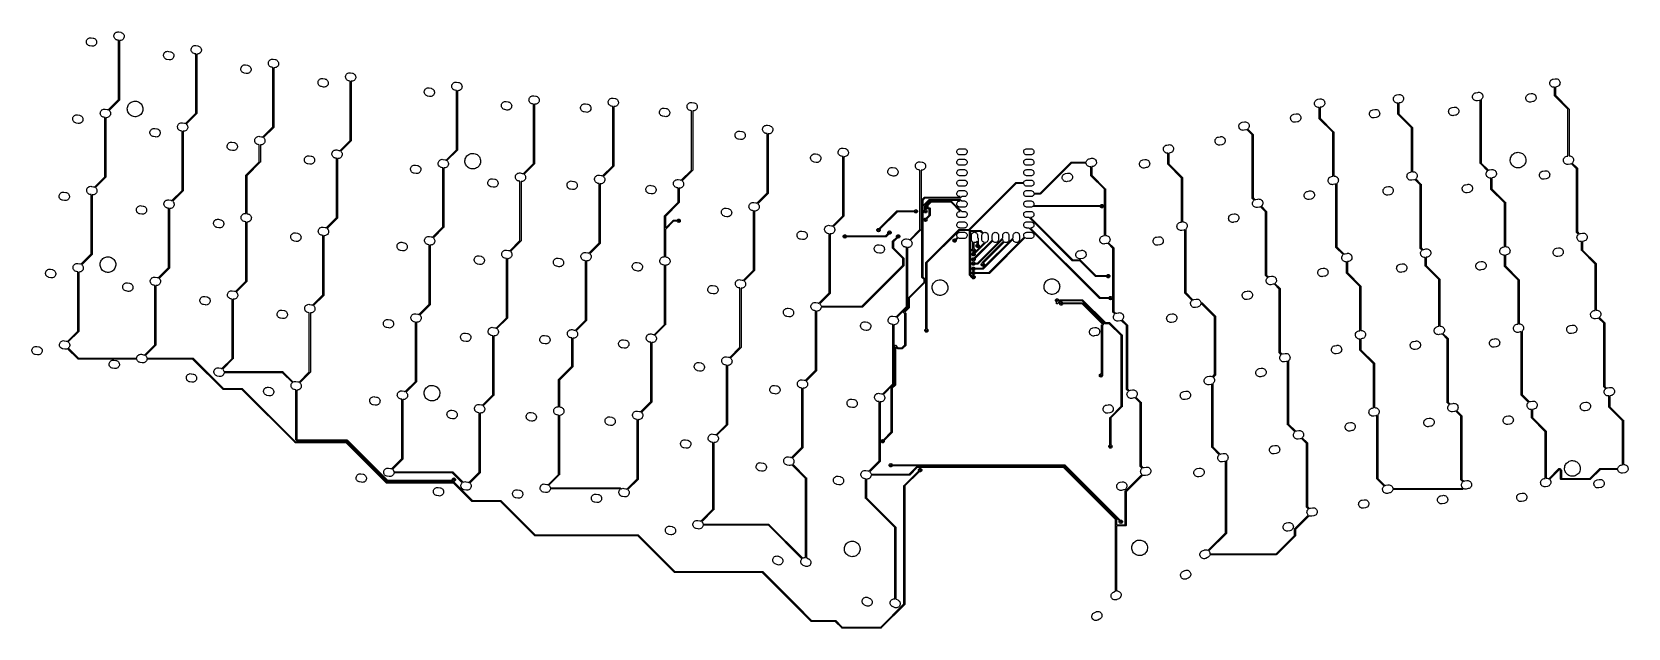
# Model space of a CAD drawing. Extents: x -67 to 321, y -170 to -25.
import ezdxf

# ---------------------------------------------------------------- set-up
doc = ezdxf.new("R2010")
doc.units = 0
doc.layers.add('BLACK', color=7, linetype='CONTINUOUS')

msp = doc.modelspace()

# ---------------------------------------------------------------- linework, layer by layer
at = {"layer": 'BLACK', "linetype": 'CONTINUOUS'}
for p, q in [((-53.4989, -27.2048), (-53.3492, -27.069)), ((-53.3492, -27.069), (-53.1752, -26.9661)), ((-53.1752, -26.9661), (-52.9841, -26.9003)), ((-52.9841, -26.9003), (-52.7837, -26.8743)), ((-52.7837, -26.8743), (-52.5821, -26.8891)), ((-52.5821, -26.8891), (-52.0897, -26.9759)), ((-52.0897, -26.9759), (-51.9877, -26.9995)), ((-51.9877, -26.9995), (-51.8001, -27.0745)), ((-51.8001, -27.0745), (-51.6313, -27.1858)), ((-47.0582, -26.5519), (-47.0533, -26.3498)), ((-47.0224, -26.7508), (-47.0582, -26.5519)), ((-47.0533, -26.3498), (-47.0078, -26.1529)), ((-46.9474, -26.9385), (-47.0224, -26.7508)), ((-47.0078, -26.1529), (-46.9237, -25.9691)), ((-46.8361, -27.1072), (-46.9474, -26.9385)), ((-46.9237, -25.9691), (-46.8043, -25.806)), ((-46.6932, -27.2501), (-46.8361, -27.1072)), ((-46.8043, -25.806), (-46.6546, -25.6703)), ((-46.6546, -25.6703), (-46.4806, -25.5674)), ((-46.4806, -25.5674), (-46.2895, -25.5016)), ((-46.2895, -25.5016), (-46.0891, -25.4755)), ((-46.0891, -25.4755), (-45.8875, -25.4903)), ((-45.8875, -25.4903), (-45.3951, -25.5772)), ((-45.3951, -25.5772), (-45.2931, -25.6007)), ((-45.2931, -25.6007), (-45.1055, -25.6758)), ((-45.1055, -25.6758), (-44.9368, -25.787)), ((-44.9368, -25.787), (-44.7938, -25.93)), ((-44.7063, -27.068), (-44.8256, -27.2311)), ((-44.7938, -25.93), (-44.6826, -26.0987)), ((-44.6221, -26.8842), (-44.7063, -27.068)), ((-44.6826, -26.0987), (-44.6075, -26.2863)), ((-44.5767, -26.6873), (-44.6221, -26.8842)), ((-44.6075, -26.2863), (-44.5717, -26.4853)), ((-44.5717, -26.4853), (-44.5767, -26.6873)), ((-53.7528, -27.9506), (-53.7479, -27.7486)), ((-53.717, -28.1495), (-53.7528, -27.9506)), ((-53.7479, -27.7486), (-53.7024, -27.5516)), ((-53.642, -28.3372), (-53.717, -28.1495)), ((-53.7024, -27.5516), (-53.6183, -27.3679)), ((-53.5307, -28.5059), (-53.642, -28.3372)), ((-53.6183, -27.3679), (-53.4989, -27.2048)), ((-53.3878, -28.6488), (-53.5307, -28.5059)), ((-53.2191, -28.7601), (-53.3878, -28.6488)), ((-53.0314, -28.8352), (-53.2191, -28.7601)), ((-52.9294, -28.8587), (-53.0314, -28.8352)), ((-52.437, -28.9455), (-52.9294, -28.8587)), ((-52.2355, -28.9603), (-52.437, -28.9455)), ((-52.035, -28.9343), (-52.2355, -28.9603)), ((-51.8439, -28.8685), (-52.035, -28.9343)), ((-51.67, -28.7656), (-51.8439, -28.8685)), ((-51.5202, -28.6299), (-51.67, -28.7656)), ((-51.6313, -27.1858), (-51.4884, -27.3287)), ((-51.4009, -28.4668), (-51.5202, -28.6299)), ((-51.4884, -27.3287), (-51.3772, -27.4974)), ((-51.3167, -28.283), (-51.4009, -28.4668)), ((-51.3772, -27.4974), (-51.3021, -27.6851)), ((-51.2713, -28.0861), (-51.3167, -28.283)), ((-51.3021, -27.6851), (-51.2663, -27.884)), ((-51.2663, -27.884), (-51.2713, -28.0861)), ((-46.5245, -27.3614), (-46.6932, -27.2501)), ((-46.3368, -27.4364), (-46.5245, -27.3614)), ((-46.2348, -27.46), (-46.3368, -27.4364)), ((-45.94, -27.512), (-46.2348, -27.46)), ((-45.94, -41.9194), (-45.94, -27.512)), ((-45.5409, -27.5616), (-45.69, -27.5506)), ((-45.69, -27.5506), (-45.69, -41.9712)), ((-45.3404, -27.5356), (-45.5409, -27.5616)), ((-45.1493, -27.4698), (-45.3404, -27.5356)), ((-44.9754, -27.3669), (-45.1493, -27.4698)), ((-44.8256, -27.2311), (-44.9754, -27.3669)), ((-34.9873, -31.0566), (-34.9418, -30.8596)), ((-34.9418, -30.8596), (-34.8577, -30.6759)), ((-34.8577, -30.6759), (-34.7383, -30.5128)), ((-34.7383, -30.5128), (-34.5886, -30.377)), ((-34.5886, -30.377), (-34.4146, -30.2741)), ((-34.4146, -30.2741), (-34.2235, -30.2083)), ((-34.2235, -30.2083), (-34.0231, -30.1823)), ((-34.0231, -30.1823), (-33.8215, -30.1971)), ((-33.8215, -30.1971), (-33.3291, -30.2839)), ((-33.3291, -30.2839), (-33.2272, -30.3075)), ((-33.2272, -30.3075), (-33.0395, -30.3825)), ((-33.0395, -30.3825), (-32.8708, -30.4938)), ((-32.8708, -30.4938), (-32.7278, -30.6367)), ((-32.7278, -30.6367), (-32.6166, -30.8054)), ((-32.6166, -30.8054), (-32.5415, -30.9931)), ((-32.5415, -30.9931), (-32.5057, -31.192)), ((-28.2977, -29.8599), (-28.2927, -29.6578)), ((-28.2619, -30.0588), (-28.2977, -29.8599)), ((-28.2927, -29.6578), (-28.2472, -29.4609)), ((-28.1868, -30.2465), (-28.2619, -30.0588)), ((-28.2472, -29.4609), (-28.1631, -29.2771)), ((-28.0755, -30.4152), (-28.1868, -30.2465)), ((-28.1631, -29.2771), (-28.0437, -29.114)), ((-27.9326, -30.5581), (-28.0755, -30.4152)), ((-28.0437, -29.114), (-27.894, -28.9783)), ((-27.7639, -30.6694), (-27.9326, -30.5581)), ((-27.894, -28.9783), (-27.7201, -28.8754)), ((-27.5762, -30.7444), (-27.7639, -30.6694)), ((-27.7201, -28.8754), (-27.5289, -28.8096)), ((-27.4742, -30.768), (-27.5762, -30.7444)), ((-27.5289, -28.8096), (-27.3285, -28.7835)), ((-27.1794, -30.82), (-27.4742, -30.768)), ((-27.3285, -28.7835), (-27.1269, -28.7983)), ((-27.1794, -45.2274), (-27.1794, -30.82)), ((-27.1269, -28.7983), (-26.6345, -28.8852)), ((-26.7803, -30.8696), (-26.9294, -30.8586)), ((-26.9294, -30.8586), (-26.9294, -45.2792)), ((-26.5798, -30.8436), (-26.7803, -30.8696)), ((-26.6345, -28.8852), (-26.5326, -28.9087)), ((-26.3887, -30.7778), (-26.5798, -30.8436)), ((-26.5326, -28.9087), (-26.3449, -28.9838)), ((-26.2148, -30.6749), (-26.3887, -30.7778)), ((-26.3449, -28.9838), (-26.1762, -29.095)), ((-26.065, -30.5391), (-26.2148, -30.6749)), ((-26.1762, -29.095), (-26.0332, -29.238)), ((-25.9457, -30.376), (-26.065, -30.5391)), ((-26.0332, -29.238), (-25.922, -29.4067)), ((-25.8615, -30.1922), (-25.9457, -30.376)), ((-25.922, -29.4067), (-25.8469, -29.5943)), ((-25.8161, -29.9953), (-25.8615, -30.1922)), ((-25.8469, -29.5943), (-25.8111, -29.7933)), ((-25.8111, -29.7933), (-25.8161, -29.9953)), ((-34.9922, -31.2586), (-34.9873, -31.0566)), ((-34.9565, -31.4575), (-34.9922, -31.2586)), ((-34.8814, -31.6452), (-34.9565, -31.4575)), ((-34.7701, -31.8139), (-34.8814, -31.6452)), ((-34.6272, -31.9568), (-34.7701, -31.8139)), ((-34.4585, -32.0681), (-34.6272, -31.9568)), ((-34.2708, -32.1432), (-34.4585, -32.0681)), ((-34.1688, -32.1667), (-34.2708, -32.1432)), ((-33.6764, -32.2535), (-34.1688, -32.1667)), ((-33.4749, -32.2683), (-33.6764, -32.2535)), ((-33.2744, -32.2423), (-33.4749, -32.2683)), ((-33.0833, -32.1765), (-33.2744, -32.2423)), ((-32.9094, -32.0736), (-33.0833, -32.1765)), ((-32.7596, -31.9379), (-32.9094, -32.0736)), ((-32.6403, -31.7748), (-32.7596, -31.9379)), ((-32.5561, -31.591), (-32.6403, -31.7748)), ((-32.5107, -31.3941), (-32.5561, -31.591)), ((-32.5057, -31.192), (-32.5107, -31.3941)), ((-16.2317, -34.5666), (-16.2267, -34.3646)), ((-16.1959, -34.7655), (-16.2317, -34.5666)), ((-16.2267, -34.3646), (-16.1813, -34.1676)), ((-16.1208, -34.9532), (-16.1959, -34.7655)), ((-16.1813, -34.1676), (-16.0971, -33.9839)), ((-16.0971, -33.9839), (-15.9778, -33.8208)), ((-15.9778, -33.8208), (-15.828, -33.685)), ((-15.828, -33.685), (-15.6541, -33.5821)), ((-15.6541, -33.5821), (-15.463, -33.5163)), ((-15.463, -33.5163), (-15.2625, -33.4903)), ((-15.2625, -33.4903), (-15.061, -33.5051)), ((-15.061, -33.5051), (-14.5686, -33.5919)), ((-14.5686, -33.5919), (-14.4666, -33.6155)), ((-14.4666, -33.6155), (-14.2789, -33.6905)), ((-14.2789, -33.6905), (-14.1102, -33.8018)), ((-14.1102, -33.8018), (-13.9673, -33.9447)), ((-13.9673, -33.9447), (-13.856, -34.1134)), ((-13.7956, -34.899), (-13.8797, -35.0828)), ((-13.856, -34.1134), (-13.7809, -34.3011)), ((-13.7501, -34.7021), (-13.7956, -34.899)), ((-13.7809, -34.3011), (-13.7451, -34.5)), ((-13.7451, -34.5), (-13.7501, -34.7021)), ((-9.5371, -33.1679), (-9.5321, -32.9658)), ((-9.5013, -33.3668), (-9.5371, -33.1679)), ((-9.5321, -32.9658), (-9.4867, -32.7689)), ((-9.4262, -33.5544), (-9.5013, -33.3668)), ((-9.4867, -32.7689), (-9.4025, -32.5851)), ((-9.315, -33.7232), (-9.4262, -33.5544)), ((-9.4025, -32.5851), (-9.2832, -32.422)), ((-9.172, -33.8661), (-9.315, -33.7232)), ((-9.2832, -32.422), (-9.1334, -32.2863)), ((-9.0033, -33.9774), (-9.172, -33.8661)), ((-9.1334, -32.2863), (-8.9595, -32.1834)), ((-8.8156, -34.0524), (-9.0033, -33.9774)), ((-8.9595, -32.1834), (-8.7684, -32.1176)), ((-8.7137, -34.076), (-8.8156, -34.0524)), ((-8.7684, -32.1176), (-8.5679, -32.0915)), ((-8.4188, -34.128), (-8.7137, -34.076)), ((-8.5679, -32.0915), (-8.3664, -32.1063)), ((-8.4188, -48.5354), (-8.4188, -34.128)), ((-8.3664, -32.1063), (-7.874, -32.1932)), ((-8.0197, -34.1776), (-8.1688, -34.1666)), ((-8.1688, -34.1666), (-8.1688, -48.5872)), ((-7.8193, -34.1516), (-8.0197, -34.1776)), ((-7.874, -32.1932), (-7.772, -32.2167)), ((-7.6281, -34.0858), (-7.8193, -34.1516)), ((-7.772, -32.2167), (-7.5843, -32.2918)), ((-7.4542, -33.9829), (-7.6281, -34.0858)), ((-7.5843, -32.2918), (-7.4156, -32.403)), ((-7.3045, -33.8471), (-7.4542, -33.9829)), ((-7.4156, -32.403), (-7.2727, -32.5459)), ((-7.1851, -33.684), (-7.3045, -33.8471)), ((-7.2727, -32.5459), (-7.1614, -32.7147)), ((-7.101, -33.5002), (-7.1851, -33.684)), ((-7.1614, -32.7147), (-7.0864, -32.9023)), ((-7.0555, -33.3033), (-7.101, -33.5002)), ((-7.0864, -32.9023), (-7.0506, -33.1013)), ((-7.0506, -33.1013), (-7.0555, -33.3033)), ((-16.0096, -35.1219), (-16.1208, -34.9532)), ((-15.8666, -35.2648), (-16.0096, -35.1219)), ((-15.6979, -35.3761), (-15.8666, -35.2648)), ((-15.5102, -35.4512), (-15.6979, -35.3761)), ((-15.4083, -35.4747), (-15.5102, -35.4512)), ((-14.9158, -35.5615), (-15.4083, -35.4747)), ((-14.7143, -35.5763), (-14.9158, -35.5615)), ((-14.5139, -35.5503), (-14.7143, -35.5763)), ((-14.3227, -35.4845), (-14.5139, -35.5503)), ((-14.1488, -35.3816), (-14.3227, -35.4845)), ((-13.9991, -35.2459), (-14.1488, -35.3816)), ((-13.8797, -35.0828), (-13.9991, -35.2459)), ((2.5289, -37.8746), (2.5339, -37.6726)), ((2.5647, -38.0735), (2.5289, -37.8746)), ((2.5339, -37.6726), (2.5793, -37.4756)), ((2.6398, -38.2612), (2.5647, -38.0735)), ((2.5793, -37.4756), (2.6635, -37.2919)), ((2.751, -38.4299), (2.6398, -38.2612)), ((2.6635, -37.2919), (2.7828, -37.1288)), ((2.8939, -38.5728), (2.751, -38.4299)), ((2.7828, -37.1288), (2.9326, -36.993)), ((3.0627, -38.6841), (2.8939, -38.5728)), ((2.9326, -36.993), (3.1065, -36.8901)), ((3.2503, -38.7592), (3.0627, -38.6841)), ((3.1065, -36.8901), (3.2976, -36.8243)), ((3.3523, -38.7827), (3.2503, -38.7592)), ((3.2976, -36.8243), (3.4981, -36.7983)), ((3.8447, -38.8695), (3.3523, -38.7827)), ((3.4981, -36.7983), (3.6996, -36.8131)), ((3.6996, -36.8131), (4.192, -36.8999)), ((4.192, -36.8999), (4.294, -36.9235)), ((4.294, -36.9235), (4.4817, -36.9985)), ((4.6118, -38.6896), (4.4378, -38.7925)), ((4.4817, -36.9985), (4.6504, -37.1098)), ((4.7615, -38.5539), (4.6118, -38.6896)), ((4.6504, -37.1098), (4.7933, -37.2527)), ((4.8809, -38.3908), (4.7615, -38.5539)), ((4.7933, -37.2527), (4.9046, -37.4214)), ((4.965, -38.207), (4.8809, -38.3908)), ((4.9046, -37.4214), (4.9797, -37.6091)), ((5.0105, -38.0101), (4.965, -38.207)), ((4.9797, -37.6091), (5.0154, -37.808)), ((5.0154, -37.808), (5.0105, -38.0101)), ((9.2235, -36.4759), (9.2285, -36.2738)), ((9.2593, -36.6748), (9.2235, -36.4759)), ((9.2285, -36.2738), (9.2739, -36.0769)), ((9.3344, -36.8624), (9.2593, -36.6748)), ((9.2739, -36.0769), (9.3581, -35.8931)), ((9.4456, -37.0312), (9.3344, -36.8624)), ((9.3581, -35.8931), (9.4774, -35.73)), ((9.5885, -37.1741), (9.4456, -37.0312)), ((9.4774, -35.73), (9.6272, -35.5943)), ((9.7573, -37.2854), (9.5885, -37.1741)), ((9.6272, -35.5943), (9.8011, -35.4914)), ((9.9449, -37.3604), (9.7573, -37.2854)), ((9.8011, -35.4914), (9.9922, -35.4256)), ((10.0469, -37.384), (9.9449, -37.3604)), ((9.9922, -35.4256), (10.1927, -35.3995)), ((10.3418, -37.4359), (10.0469, -37.384)), ((10.1927, -35.3995), (10.3942, -35.4143)), ((10.3418, -51.8434), (10.3418, -37.4359)), ((10.3942, -35.4143), (10.8866, -35.5012)), ((10.7409, -37.4856), (10.5918, -37.4746)), ((10.5918, -37.4746), (10.5918, -51.8952)), ((10.9413, -37.4596), (10.7409, -37.4856)), ((10.8866, -35.5012), (10.9886, -35.5247)), ((11.1324, -37.3938), (10.9413, -37.4596)), ((10.9886, -35.5247), (11.1763, -35.5998)), ((11.3064, -37.2909), (11.1324, -37.3938)), ((11.1763, -35.5998), (11.345, -35.711)), ((11.4561, -37.1551), (11.3064, -37.2909)), ((11.345, -35.711), (11.4879, -35.8539)), ((11.5755, -36.992), (11.4561, -37.1551)), ((11.4879, -35.8539), (11.5992, -36.0227)), ((11.6596, -36.8082), (11.5755, -36.992)), ((11.5992, -36.0227), (11.6742, -36.2103)), ((11.7051, -36.6113), (11.6596, -36.8082)), ((11.6742, -36.2103), (11.71, -36.4093)), ((11.71, -36.4093), (11.7051, -36.6113)), ((35.0365, -38.7573), (35.0415, -38.5553)), ((35.0723, -38.9562), (35.0365, -38.7573)), ((35.0415, -38.5553), (35.087, -38.3583)), ((35.087, -38.3583), (35.1711, -38.1746)), ((35.1711, -38.1746), (35.2905, -38.0115)), ((35.2905, -38.0115), (35.4402, -37.8757)), ((35.4402, -37.8757), (35.6141, -37.7728)), ((35.6141, -37.7728), (35.8053, -37.707)), ((35.8053, -37.707), (36.0057, -37.681)), ((36.0057, -37.681), (36.2072, -37.6958)), ((36.2072, -37.6958), (36.6997, -37.7826)), ((36.6997, -37.7826), (36.8016, -37.8062)), ((36.8016, -37.8062), (36.9893, -37.8812)), ((36.9893, -37.8812), (37.158, -37.9925)), ((37.158, -37.9925), (37.301, -38.1354)), ((37.301, -38.1354), (37.4122, -38.3041)), ((37.4122, -38.3041), (37.4873, -38.4918)), ((37.4873, -38.4918), (37.5231, -38.6907)), ((37.5231, -38.6907), (37.5181, -38.8927)), ((301.832, -37.9463), (301.848, -37.7448)), ((301.856, -38.1469), (301.832, -37.9463)), ((301.848, -37.7448), (301.904, -37.5507)), ((301.921, -38.3385), (301.856, -38.1469)), ((301.904, -37.5507), (301.998, -37.372)), ((302.022, -38.5131), (301.921, -38.3385)), ((301.998, -37.372), (302.127, -37.2158)), ((302.157, -38.6638), (302.022, -38.5131)), ((302.127, -37.2158), (302.284, -37.0886)), ((302.319, -38.7843), (302.157, -38.6638)), ((302.284, -37.0886), (302.463, -36.9956)), ((302.502, -38.8697), (302.319, -38.7843)), ((302.463, -36.9956), (302.658, -36.9405)), ((302.658, -36.9405), (303.15, -36.8537)), ((303.15, -36.8537), (303.254, -36.841)), ((303.254, -36.841), (303.456, -36.8473)), ((303.456, -36.8473), (303.653, -36.8941)), ((303.692, -38.7683), (303.497, -38.8233)), ((303.653, -36.8941), (303.836, -36.9796)), ((303.871, -38.6753), (303.692, -38.7683)), ((303.836, -36.9796), (303.998, -37.1001)), ((304.028, -38.5481), (303.871, -38.6753)), ((303.998, -37.1001), (304.133, -37.2507)), ((304.157, -38.3919), (304.028, -38.5481)), ((304.133, -37.2507), (304.234, -37.4254)), ((304.251, -38.2131), (304.157, -38.3919)), ((304.234, -37.4254), (304.299, -37.617)), ((304.307, -38.019), (304.251, -38.2131)), ((304.299, -37.617), (304.324, -37.8176)), ((304.324, -37.8176), (304.307, -38.019)), ((-48.4445, -44.4239), (-45.94, -41.9194)), ((-45.7266, -42.0595), (-48.2297, -44.5627)), ((-45.7118, -42.0325), (-45.7266, -42.0595)), ((-45.6951, -42.0067), (-45.7118, -42.0325)), ((-45.6942, -42.0003), (-45.6951, -42.0067)), ((-45.6929, -41.9978), (-45.6942, -42.0003)), ((-45.69, -41.9712), (-45.6932, -41.9932)), ((-45.6932, -41.9932), (-45.6929, -41.9978)), ((-43.1211, -42.732), (-42.9027, -42.576)), ((-42.9027, -42.576), (-42.6646, -42.4523)), ((-42.6646, -42.4523), (-42.4114, -42.3633)), ((-42.4114, -42.3633), (-42.1481, -42.311)), ((-42.1481, -42.311), (-41.8802, -42.2962)), ((-41.8802, -42.2962), (-41.6128, -42.3194)), ((-41.6128, -42.3194), (-41.3513, -42.38)), ((-41.3513, -42.38), (-41.101, -42.4768)), ((-41.101, -42.4768), (-40.8669, -42.608)), ((-40.8669, -42.608), (-40.6535, -42.7708)), ((4.0463, -38.8843), (3.8447, -38.8695)), ((4.2467, -38.8583), (4.0463, -38.8843)), ((4.4378, -38.7925), (4.2467, -38.8583)), ((28.342, -40.1561), (28.3469, -39.954)), ((28.3777, -40.355), (28.342, -40.1561)), ((28.3469, -39.954), (28.3924, -39.7571)), ((28.4528, -40.5426), (28.3777, -40.355)), ((28.3924, -39.7571), (28.4765, -39.5733)), ((28.5641, -40.7114), (28.4528, -40.5426)), ((28.4765, -39.5733), (28.5959, -39.4102)), ((28.707, -40.8543), (28.5641, -40.7114)), ((28.5959, -39.4102), (28.7456, -39.2744)), ((28.8757, -40.9655), (28.707, -40.8543)), ((28.7456, -39.2744), (28.9196, -39.1716)), ((29.0634, -41.0406), (28.8757, -40.9655)), ((28.9196, -39.1716), (29.1107, -39.1058)), ((29.1654, -41.0641), (29.0634, -41.0406)), ((29.1107, -39.1058), (29.3111, -39.0797)), ((29.6578, -41.151), (29.1654, -41.0641)), ((29.3111, -39.0797), (29.5127, -39.0945)), ((29.5127, -39.0945), (30.0051, -39.1814)), ((29.8593, -41.1658), (29.6578, -41.151)), ((30.0598, -41.1397), (29.8593, -41.1658)), ((30.0051, -39.1814), (30.107, -39.2049)), ((30.2509, -41.0739), (30.0598, -41.1397)), ((30.107, -39.2049), (30.2947, -39.28)), ((30.4248, -40.9711), (30.2509, -41.0739)), ((30.2947, -39.28), (30.4634, -39.3912)), ((30.5746, -40.8353), (30.4248, -40.9711)), ((30.4634, -39.3912), (30.6064, -39.5341)), ((30.6939, -40.6722), (30.5746, -40.8353)), ((30.6064, -39.5341), (30.7176, -39.7029)), ((30.7781, -40.4884), (30.6939, -40.6722)), ((30.7176, -39.7029), (30.7927, -39.8905)), ((30.8235, -40.2915), (30.7781, -40.4884)), ((30.7927, -39.8905), (30.8285, -40.0894)), ((30.8285, -40.0894), (30.8235, -40.2915)), ((35.1474, -39.1439), (35.0723, -38.9562)), ((35.2587, -39.3126), (35.1474, -39.1439)), ((35.4016, -39.4555), (35.2587, -39.3126)), ((35.5703, -39.5668), (35.4016, -39.4555)), ((35.758, -39.6419), (35.5703, -39.5668)), ((35.86, -39.6654), (35.758, -39.6419)), ((36.1548, -39.7174), (35.86, -39.6654)), ((36.1548, -54.1248), (36.1548, -39.7174)), ((36.5539, -39.767), (36.4048, -39.7561)), ((36.4048, -39.7561), (36.4048, -54.1766)), ((36.7544, -39.741), (36.5539, -39.767)), ((36.9455, -39.6752), (36.7544, -39.741)), ((37.1194, -39.5723), (36.9455, -39.6752)), ((37.2691, -39.4365), (37.1194, -39.5723)), ((37.3885, -39.2735), (37.2691, -39.4365)), ((37.4727, -39.0897), (37.3885, -39.2735)), ((37.5181, -38.8927), (37.4727, -39.0897)), ((47.3564, -42.7182), (47.5062, -42.5824)), ((47.5062, -42.5824), (47.6801, -42.4796)), ((47.6801, -42.4796), (47.8712, -42.4138)), ((47.8712, -42.4138), (48.0717, -42.3877)), ((48.0717, -42.3877), (48.2732, -42.4025)), ((48.2732, -42.4025), (48.7656, -42.4894)), ((48.7656, -42.4894), (48.8676, -42.5129)), ((48.8676, -42.5129), (49.0553, -42.588)), ((49.0553, -42.588), (49.224, -42.6992)), ((53.7971, -42.0653), (53.8021, -41.8633)), ((53.8329, -42.2642), (53.7971, -42.0653)), ((53.8021, -41.8633), (53.8475, -41.6663)), ((53.908, -42.4519), (53.8329, -42.2642)), ((53.8475, -41.6663), (53.9317, -41.4826)), ((54.0192, -42.6206), (53.908, -42.4519)), ((53.9317, -41.4826), (54.051, -41.3195)), ((54.1622, -42.7635), (54.0192, -42.6206)), ((54.051, -41.3195), (54.2008, -41.1837)), ((54.2008, -41.1837), (54.3747, -41.0808)), ((54.3747, -41.0808), (54.5658, -41.015)), ((54.5658, -41.015), (54.7663, -40.989)), ((54.7663, -40.989), (54.9678, -41.0038)), ((54.9678, -41.0038), (55.4602, -41.0906)), ((55.4602, -41.0906), (55.5622, -41.1142)), ((55.5622, -41.1142), (55.7499, -41.1892)), ((55.7499, -41.1892), (55.9186, -41.3005)), ((55.9186, -41.3005), (56.0615, -41.4434)), ((56.1491, -42.5814), (56.0297, -42.7445)), ((56.0615, -41.4434), (56.1728, -41.6121)), ((56.2332, -42.3977), (56.1491, -42.5814)), ((56.1728, -41.6121), (56.2479, -41.7998)), ((56.2787, -42.2007), (56.2332, -42.3977)), ((56.2479, -41.7998), (56.2836, -41.9987)), ((56.2836, -41.9987), (56.2787, -42.2007)), ((73.0429, -42.6218), (73.0478, -42.4197)), ((73.0787, -42.8207), (73.0429, -42.6218)), ((73.0478, -42.4197), (73.0933, -42.2228)), ((73.0933, -42.2228), (73.1774, -42.039)), ((73.1774, -42.039), (73.2968, -41.8759)), ((73.2968, -41.8759), (73.4465, -41.7401)), ((73.4465, -41.7401), (73.6205, -41.6373)), ((73.6205, -41.6373), (73.8116, -41.5715)), ((73.8116, -41.5715), (74.012, -41.5454)), ((74.012, -41.5454), (74.2136, -41.5602)), ((74.2136, -41.5602), (74.706, -41.6471)), ((74.706, -41.6471), (74.808, -41.6706)), ((74.808, -41.6706), (74.9956, -41.7457)), ((74.9956, -41.7457), (75.1644, -41.8569)), ((75.1644, -41.8569), (75.3073, -41.9998)), ((75.3073, -41.9998), (75.4186, -42.1686)), ((75.4186, -42.1686), (75.4936, -42.3562)), ((75.4936, -42.3562), (75.5294, -42.5551)), ((75.5294, -42.5551), (75.5245, -42.7572)), ((92.778, -42.694), (92.9691, -42.6282)), ((92.9691, -42.6282), (93.1696, -42.6022)), ((93.1696, -42.6022), (93.3711, -42.617)), ((93.3711, -42.617), (93.8635, -42.7038)), ((244.684, -42.666), (244.74, -42.4719)), ((244.74, -42.4719), (244.835, -42.2931)), ((244.835, -42.2931), (244.963, -42.1369)), ((244.963, -42.1369), (245.12, -42.0098)), ((245.12, -42.0098), (245.299, -41.9167)), ((245.299, -41.9167), (245.494, -41.8617)), ((245.494, -41.8617), (245.986, -41.7749)), ((245.986, -41.7749), (246.09, -41.7621)), ((246.09, -41.7621), (246.292, -41.7685)), ((246.292, -41.7685), (246.489, -41.8153)), ((246.489, -41.8153), (246.672, -41.9007)), ((246.672, -41.9007), (246.834, -42.0212)), ((246.834, -42.0212), (246.969, -42.1719)), ((246.969, -42.1719), (247.071, -42.3466)), ((247.071, -42.3466), (247.135, -42.5381)), ((247.135, -42.5381), (247.16, -42.7388)), ((263.825, -41.8107), (263.841, -41.6093)), ((263.85, -42.0113), (263.825, -41.8107)), ((263.841, -41.6093), (263.898, -41.4152)), ((263.914, -42.2029), (263.85, -42.0113)), ((263.898, -41.4152), (263.992, -41.2364)), ((264.016, -42.3776), (263.914, -42.2029)), ((263.992, -41.2364), (264.12, -41.0802)), ((264.151, -42.5282), (264.016, -42.3776)), ((264.12, -41.0802), (264.277, -40.953)), ((264.313, -42.6488), (264.151, -42.5282)), ((264.277, -40.953), (264.457, -40.86)), ((264.496, -42.7342), (264.313, -42.6488)), ((264.457, -40.86), (264.651, -40.805)), ((264.651, -40.805), (265.144, -40.7182)), ((265.144, -40.7182), (265.248, -40.7054)), ((265.248, -40.7054), (265.45, -40.7118)), ((265.45, -40.7118), (265.646, -40.7586)), ((265.686, -42.6327), (265.491, -42.6878)), ((265.646, -40.7586), (265.829, -40.844)), ((265.865, -42.5397), (265.686, -42.6327)), ((265.829, -40.844), (265.992, -40.9645)), ((266.022, -42.4125), (265.865, -42.5397)), ((265.992, -40.9645), (266.126, -41.1152)), ((266.15, -42.2564), (266.022, -42.4125)), ((266.126, -41.1152), (266.228, -41.2899)), ((266.245, -42.0776), (266.15, -42.2564)), ((266.228, -41.2899), (266.293, -41.4814)), ((266.301, -41.8835), (266.245, -42.0776)), ((266.293, -41.4814), (266.317, -41.682)), ((266.317, -41.682), (266.301, -41.8835)), ((283.071, -41.2543), (283.087, -41.0528)), ((283.096, -41.4549), (283.071, -41.2543)), ((283.087, -41.0528), (283.144, -40.8587)), ((283.16, -41.6465), (283.096, -41.4549)), ((283.144, -40.8587), (283.238, -40.68)), ((283.262, -41.8211), (283.16, -41.6465)), ((283.238, -40.68), (283.366, -40.5238)), ((283.396, -41.9718), (283.262, -41.8211)), ((283.366, -40.5238), (283.523, -40.3966)), ((283.559, -42.0923), (283.396, -41.9718)), ((283.523, -40.3966), (283.703, -40.3036)), ((283.742, -42.1777), (283.559, -42.0923)), ((283.703, -40.3036), (283.897, -40.2485)), ((283.938, -42.2246), (283.742, -42.1777)), ((283.897, -40.2485), (284.389, -40.1617)), ((284.14, -42.2309), (283.938, -42.2246)), ((284.244, -42.2182), (284.14, -42.2309)), ((284.737, -42.1313), (284.244, -42.2182)), ((284.389, -40.1617), (284.493, -40.149)), ((284.493, -40.149), (284.695, -40.1553)), ((284.695, -40.1553), (284.892, -40.2021)), ((284.931, -42.0763), (284.737, -42.1313)), ((284.892, -40.2021), (285.075, -40.2876)), ((284.947, -42.068), (284.931, -42.0763)), ((284.947, -57.3978), (284.947, -42.068)), ((285.075, -40.2876), (285.237, -40.4081)), ((285.268, -41.8561), (285.19, -41.9194)), ((285.19, -41.9194), (285.197, -41.9452)), ((285.197, -41.9452), (285.197, -57.346)), ((285.237, -40.4081), (285.372, -40.5587)), ((285.396, -41.6999), (285.268, -41.8561)), ((285.372, -40.5587), (285.474, -40.7334)), ((285.49, -41.5211), (285.396, -41.6999)), ((285.474, -40.7334), (285.538, -40.925)), ((285.547, -41.327), (285.49, -41.5211)), ((285.538, -40.925), (285.563, -41.1256)), ((285.563, -41.1256), (285.547, -41.327)), ((296.019, -41.5504), (296.035, -41.3489)), ((296.044, -41.751), (296.019, -41.5504)), ((296.035, -41.3489), (296.092, -41.1548)), ((296.108, -41.9425), (296.044, -41.751)), ((296.092, -41.1548), (296.186, -40.976)), ((296.21, -42.1172), (296.108, -41.9425)), ((296.186, -40.976), (296.314, -40.8199)), ((296.345, -42.2679), (296.21, -42.1172)), ((296.314, -40.8199), (296.471, -40.6927)), ((296.507, -42.3884), (296.345, -42.2679)), ((296.471, -40.6927), (296.651, -40.5997)), ((296.69, -42.4738), (296.507, -42.3884)), ((296.651, -40.5997), (296.845, -40.5446)), ((296.887, -42.5206), (296.69, -42.4738)), ((296.845, -40.5446), (297.338, -40.4578)), ((297.089, -42.527), (296.887, -42.5206)), ((297.193, -42.5142), (297.089, -42.527)), ((297.685, -42.4274), (297.193, -42.5142)), ((297.338, -40.4578), (297.442, -40.445)), ((297.442, -40.445), (297.644, -40.4514)), ((297.644, -40.4514), (297.84, -40.4982)), ((297.879, -42.3724), (297.685, -42.4274)), ((297.84, -40.4982), (298.023, -40.5836)), ((298.059, -42.2794), (297.879, -42.3724)), ((298.023, -40.5836), (298.186, -40.7041)), ((298.216, -42.1522), (298.059, -42.2794)), ((298.186, -40.7041), (298.32, -40.8548)), ((298.344, -41.996), (298.216, -42.1522)), ((298.32, -40.8548), (298.422, -41.0295)), ((298.438, -41.8172), (298.344, -41.996)), ((298.422, -41.0295), (298.486, -41.2211)), ((298.495, -41.6231), (298.438, -41.8172)), ((298.486, -41.2211), (298.511, -41.4217)), ((298.511, -41.4217), (298.495, -41.6231)), ((302.699, -38.9166), (302.502, -38.8697)), ((302.901, -38.9229), (302.699, -38.9166)), ((302.953, -38.9166), (302.901, -38.9229)), ((302.953, -40.9333), (302.953, -38.9166)), ((302.961, -40.9629), (302.953, -40.9333)), ((302.968, -40.993), (302.961, -40.9629)), ((302.972, -40.9981), (302.968, -40.993)), ((302.972, -41.0008), (302.972, -40.9981)), ((302.976, -41.0039), (302.972, -41.0008)), ((302.989, -41.0217), (302.976, -41.0039)), ((306.261, -44.2931), (302.989, -41.0217)), ((303.497, -38.8233), (303.203, -38.8753)), ((303.203, -38.8753), (303.203, -40.8815)), ((303.203, -40.8815), (306.474, -44.1529)), ((-57.0608, -46.7112), (-57.0559, -46.5092)), ((-57.0559, -46.5092), (-57.0104, -46.3122)), ((-57.0104, -46.3122), (-56.9263, -46.1285)), ((-56.9263, -46.1285), (-56.8069, -45.9654)), ((-56.8069, -45.9654), (-56.6572, -45.8296)), ((-56.6572, -45.8296), (-56.4832, -45.7267)), ((-56.4832, -45.7267), (-56.2921, -45.6609)), ((-56.2921, -45.6609), (-56.0917, -45.6349)), ((-56.0917, -45.6349), (-55.8901, -45.6497)), ((-55.8901, -45.6497), (-55.3977, -45.7365)), ((-55.3977, -45.7365), (-55.2957, -45.7601)), ((-55.2957, -45.7601), (-55.1081, -45.8351)), ((-55.1081, -45.8351), (-54.9393, -45.9464)), ((-54.9393, -45.9464), (-54.7964, -46.0893)), ((-54.7964, -46.0893), (-54.6852, -46.258)), ((-54.6852, -46.258), (-54.6101, -46.4457)), ((-54.6101, -46.4457), (-54.5743, -46.6446)), ((-50.3662, -45.3125), (-50.3613, -45.1104)), ((-50.3304, -45.5114), (-50.3662, -45.3125)), ((-50.3613, -45.1104), (-50.3158, -44.9135)), ((-50.2554, -45.699), (-50.3304, -45.5114)), ((-50.3158, -44.9135), (-50.2317, -44.7297)), ((-50.1441, -45.8678), (-50.2554, -45.699)), ((-50.2317, -44.7297), (-50.1123, -44.5666)), ((-50.0012, -46.0107), (-50.1441, -45.8678)), ((-50.1123, -44.5666), (-49.9626, -44.4309)), ((-49.8325, -46.1219), (-50.0012, -46.0107)), ((-49.9626, -44.4309), (-49.7886, -44.328)), ((-49.6448, -46.197), (-49.8325, -46.1219)), ((-49.7886, -44.328), (-49.5975, -44.2622)), ((-49.5428, -46.2206), (-49.6448, -46.197)), ((-49.5975, -44.2622), (-49.3971, -44.2361)), ((-49.248, -46.2725), (-49.5428, -46.2206)), ((-49.3971, -44.2361), (-49.1955, -44.2509)), ((-49.248, -60.68), (-49.248, -46.2725)), ((-49.1955, -44.2509), (-48.7031, -44.3378)), ((-48.8489, -46.3222), (-48.998, -46.3112)), ((-48.998, -46.3112), (-48.998, -60.7317)), ((-48.6484, -46.2961), (-48.8489, -46.3222)), ((-48.7031, -44.3378), (-48.6011, -44.3613)), ((-48.4573, -46.2303), (-48.6484, -46.2961)), ((-48.6011, -44.3613), (-48.4445, -44.4239)), ((-48.2834, -46.1275), (-48.4573, -46.2303)), ((-48.1336, -45.9917), (-48.2834, -46.1275)), ((-48.2297, -44.5627), (-48.1018, -44.6905)), ((-48.0143, -45.8286), (-48.1336, -45.9917)), ((-48.1018, -44.6905), (-47.9906, -44.8593)), ((-47.9301, -45.6448), (-48.0143, -45.8286)), ((-47.9906, -44.8593), (-47.9155, -45.0469)), ((-47.8847, -45.4479), (-47.9301, -45.6448)), ((-47.9155, -45.0469), (-47.8797, -45.2459)), ((-47.8797, -45.2459), (-47.8847, -45.4479)), ((-43.8091, -44.1363), (-43.7817, -43.8693)), ((-43.7985, -44.4045), (-43.8091, -44.1363)), ((-43.7503, -44.6685), (-43.7985, -44.4045)), ((-43.7817, -43.8693), (-43.717, -43.6089)), ((-43.6654, -44.9231), (-43.7503, -44.6685)), ((-43.717, -43.6089), (-43.6163, -43.3601)), ((-43.5454, -45.1632), (-43.6654, -44.9231)), ((-43.6163, -43.3601), (-43.4815, -43.128)), ((-43.3928, -45.384), (-43.5454, -45.1632)), ((-43.4815, -43.128), (-43.3153, -42.9173)), ((-43.2106, -45.581), (-43.3928, -45.384)), ((-43.3153, -42.9173), (-43.1211, -42.732)), ((-43.0025, -45.7505), (-43.2106, -45.581)), ((-42.7726, -45.8889), (-43.0025, -45.7505)), ((-42.5254, -45.9936), (-42.7726, -45.8889)), ((-42.266, -46.0623), (-42.5254, -45.9936)), ((-41.9995, -46.0939), (-42.266, -46.0623)), ((-41.7312, -46.0876), (-41.9995, -46.0939)), ((-41.4665, -46.0435), (-41.7312, -46.0876)), ((-41.2106, -45.9626), (-41.4665, -46.0435)), ((-40.9686, -45.8464), (-41.2106, -45.9626)), ((-40.7455, -45.6973), (-40.9686, -45.8464)), ((-40.5456, -45.5182), (-40.7455, -45.6973)), ((-40.6535, -42.7708), (-40.4652, -42.962)), ((-40.3729, -45.3128), (-40.5456, -45.5182)), ((-40.4652, -42.962), (-40.3058, -43.1779)), ((-40.2308, -45.0851), (-40.3729, -45.3128)), ((-40.3058, -43.1779), (-40.1783, -43.4141)), ((-40.1223, -44.8396), (-40.2308, -45.0851)), ((-40.1783, -43.4141), (-40.0854, -43.6659)), ((-40.0495, -44.5813), (-40.1223, -44.8396)), ((-40.0854, -43.6659), (-40.029, -43.9283)), ((-40.0137, -44.3153), (-40.0495, -44.5813)), ((-40.029, -43.9283), (-40.01, -44.196)), ((-40.01, -44.196), (-40.0137, -44.3153)), ((-29.684, -47.7319), (-27.1794, -45.2274)), ((-26.966, -45.3675), (-29.4691, -47.8707)), ((-26.9512, -45.3405), (-26.966, -45.3675)), ((-26.9345, -45.3147), (-26.9512, -45.3405)), ((-26.9336, -45.3083), (-26.9345, -45.3147)), ((-26.9323, -45.3058), (-26.9336, -45.3083)), ((-26.9294, -45.2792), (-26.9326, -45.3012)), ((-26.9326, -45.3012), (-26.9323, -45.3058)), ((47.1025, -43.4641), (47.1075, -43.262)), ((47.1383, -43.663), (47.1025, -43.4641)), ((47.1075, -43.262), (47.1529, -43.0651)), ((47.2134, -43.8506), (47.1383, -43.663)), ((47.1529, -43.0651), (47.2371, -42.8813)), ((47.3246, -44.0194), (47.2134, -43.8506)), ((47.2371, -42.8813), (47.3564, -42.7182)), ((47.4676, -44.1623), (47.3246, -44.0194)), ((47.6363, -44.2735), (47.4676, -44.1623)), ((47.824, -44.3486), (47.6363, -44.2735)), ((47.9259, -44.3721), (47.824, -44.3486)), ((48.4183, -44.459), (47.9259, -44.3721)), ((48.6199, -44.4738), (48.4183, -44.459)), ((48.8203, -44.4477), (48.6199, -44.4738)), ((49.0114, -44.3819), (48.8203, -44.4477)), ((49.1854, -44.2791), (49.0114, -44.3819)), ((49.3351, -44.1433), (49.1854, -44.2791)), ((49.224, -42.6992), (49.3669, -42.8421)), ((49.4545, -43.9802), (49.3351, -44.1433)), ((49.3669, -42.8421), (49.4782, -43.0109)), ((49.5386, -43.7964), (49.4545, -43.9802)), ((49.4782, -43.0109), (49.5533, -43.1985)), ((49.5841, -43.5995), (49.5386, -43.7964)), ((49.5533, -43.1985), (49.589, -43.3974)), ((49.589, -43.3974), (49.5841, -43.5995)), ((54.3309, -42.8748), (54.1622, -42.7635)), ((54.5186, -42.9499), (54.3309, -42.8748)), ((54.6205, -42.9734), (54.5186, -42.9499)), ((54.9154, -43.0254), (54.6205, -42.9734)), ((54.9154, -57.4328), (54.9154, -43.0254)), ((55.3145, -43.075), (55.1654, -43.0641)), ((55.1654, -43.0641), (55.1654, -57.4846)), ((55.5149, -43.049), (55.3145, -43.075)), ((55.706, -42.9832), (55.5149, -43.049)), ((55.88, -42.8803), (55.706, -42.9832)), ((56.0297, -42.7445), (55.88, -42.8803)), ((66.3483, -44.0205), (66.3532, -43.8184)), ((66.3841, -44.2194), (66.3483, -44.0205)), ((66.3532, -43.8184), (66.3987, -43.6215)), ((66.4591, -44.4071), (66.3841, -44.2194)), ((66.3987, -43.6215), (66.4828, -43.4377)), ((66.5704, -44.5758), (66.4591, -44.4071)), ((66.4828, -43.4377), (66.6022, -43.2747)), ((66.7133, -44.7187), (66.5704, -44.5758)), ((66.6022, -43.2747), (66.7519, -43.1389)), ((66.8821, -44.83), (66.7133, -44.7187)), ((66.7519, -43.1389), (66.9259, -43.036)), ((67.0697, -44.905), (66.8821, -44.83)), ((66.9259, -43.036), (67.117, -42.9702)), ((67.1717, -44.9286), (67.0697, -44.905)), ((67.117, -42.9702), (67.3174, -42.9442)), ((67.6641, -45.0154), (67.1717, -44.9286)), ((67.3174, -42.9442), (67.519, -42.959)), ((67.519, -42.959), (68.0114, -43.0458)), ((67.8657, -45.0302), (67.6641, -45.0154)), ((68.0661, -45.0042), (67.8657, -45.0302)), ((68.0114, -43.0458), (68.1134, -43.0693)), ((68.2572, -44.9384), (68.0661, -45.0042)), ((68.1134, -43.0693), (68.3011, -43.1444)), ((68.4312, -44.8355), (68.2572, -44.9384)), ((68.3011, -43.1444), (68.4698, -43.2557)), ((68.5809, -44.6997), (68.4312, -44.8355)), ((68.4698, -43.2557), (68.6127, -43.3986)), ((68.7003, -44.5366), (68.5809, -44.6997)), ((68.6127, -43.3986), (68.724, -43.5673)), ((68.7844, -44.3529), (68.7003, -44.5366)), ((68.724, -43.5673), (68.799, -43.755)), ((68.8299, -44.1559), (68.7844, -44.3529)), ((68.799, -43.755), (68.8348, -43.9539)), ((68.8348, -43.9539), (68.8299, -44.1559)), ((73.1537, -43.0083), (73.0787, -42.8207)), ((73.265, -43.1771), (73.1537, -43.0083)), ((73.4079, -43.32), (73.265, -43.1771)), ((73.5767, -43.4312), (73.4079, -43.32)), ((73.7643, -43.5063), (73.5767, -43.4312)), ((73.8663, -43.5298), (73.7643, -43.5063)), ((74.1612, -43.5818), (73.8663, -43.5298)), ((74.1612, -57.9893), (74.1612, -43.5818)), ((74.5603, -43.6315), (74.4112, -43.6205)), ((74.4112, -43.6205), (74.4112, -58.041)), ((74.7607, -43.6054), (74.5603, -43.6315)), ((74.9518, -43.5396), (74.7607, -43.6054)), ((75.1258, -43.4368), (74.9518, -43.5396)), ((75.2755, -43.301), (75.1258, -43.4368)), ((75.3949, -43.1379), (75.2755, -43.301)), ((75.479, -42.9541), (75.3949, -43.1379)), ((75.5245, -42.7572), (75.479, -42.9541)), ((85.5058, -45.0772), (85.5108, -44.8752)), ((85.5416, -45.2761), (85.5058, -45.0772)), ((85.5108, -44.8752), (85.5563, -44.6782)), ((85.6167, -45.4638), (85.5416, -45.2761)), ((85.5563, -44.6782), (85.6404, -44.4945)), ((85.728, -45.6325), (85.6167, -45.4638)), ((85.6404, -44.4945), (85.7598, -44.3314)), ((85.8709, -45.7755), (85.728, -45.6325)), ((85.7598, -44.3314), (85.9095, -44.1956)), ((86.0396, -45.8867), (85.8709, -45.7755)), ((85.9095, -44.1956), (86.0834, -44.0927)), ((86.2273, -45.9618), (86.0396, -45.8867)), ((86.0834, -44.0927), (86.2745, -44.0269)), ((86.3293, -45.9853), (86.2273, -45.9618)), ((86.2745, -44.0269), (86.475, -44.0009)), ((86.8217, -46.0721), (86.3293, -45.9853)), ((86.475, -44.0009), (86.6765, -44.0157)), ((86.6765, -44.0157), (87.169, -44.1025)), ((87.0232, -46.0869), (86.8217, -46.0721)), ((87.2237, -46.0609), (87.0232, -46.0869)), ((87.169, -44.1025), (87.2709, -44.1261)), ((87.4148, -45.9951), (87.2237, -46.0609)), ((87.2709, -44.1261), (87.4586, -44.2011)), ((87.5887, -45.8922), (87.4148, -45.9951)), ((87.4586, -44.2011), (87.6273, -44.3124)), ((87.7385, -45.7565), (87.5887, -45.8922)), ((87.6273, -44.3124), (87.7702, -44.4553)), ((87.8578, -45.5934), (87.7385, -45.7565)), ((87.7702, -44.4553), (87.8815, -44.624)), ((87.942, -45.4096), (87.8578, -45.5934)), ((87.8815, -44.624), (87.9566, -44.8117)), ((87.9874, -45.2127), (87.942, -45.4096)), ((87.9566, -44.8117), (87.9924, -45.0106)), ((87.9924, -45.0106), (87.9874, -45.2127)), ((92.2004, -43.6785), (92.2054, -43.4764)), ((92.2362, -43.8774), (92.2004, -43.6785)), ((92.2054, -43.4764), (92.2508, -43.2795)), ((92.3113, -44.0651), (92.2362, -43.8774)), ((92.2508, -43.2795), (92.335, -43.0957)), ((92.4226, -44.2338), (92.3113, -44.0651)), ((92.335, -43.0957), (92.4544, -42.9326)), ((92.5655, -44.3767), (92.4226, -44.2338)), ((92.4544, -42.9326), (92.6041, -42.7969)), ((92.7342, -44.488), (92.5655, -44.3767)), ((92.6041, -42.7969), (92.778, -42.694)), ((92.9219, -44.563), (92.7342, -44.488)), ((93.0238, -44.5866), (92.9219, -44.563)), ((93.3187, -44.6386), (93.0238, -44.5866)), ((93.3187, -59.046), (93.3187, -44.6386)), ((93.7178, -44.6882), (93.5687, -44.6772)), ((93.5687, -44.6772), (93.5687, -59.0978)), ((93.9183, -44.6622), (93.7178, -44.6882)), ((93.8635, -42.7038), (93.9655, -42.7273)), ((94.1094, -44.5964), (93.9183, -44.6622)), ((93.9655, -42.7273), (94.1532, -42.8024)), ((94.2833, -44.4935), (94.1094, -44.5964)), ((94.1532, -42.8024), (94.3219, -42.9136)), ((94.433, -44.3577), (94.2833, -44.4935)), ((94.3219, -42.9136), (94.4648, -43.0566)), ((94.5524, -44.1946), (94.433, -44.3577)), ((94.4648, -43.0566), (94.5761, -43.2253)), ((94.6365, -44.0109), (94.5524, -44.1946)), ((94.5761, -43.2253), (94.6512, -43.4129)), ((94.682, -43.8139), (94.6365, -44.0109)), ((94.6512, -43.4129), (94.687, -43.6119)), ((94.687, -43.6119), (94.682, -43.8139)), ((238.855, -46.4715), (238.871, -46.2701)), ((238.88, -46.6721), (238.855, -46.4715)), ((238.871, -46.2701), (238.928, -46.076)), ((238.928, -46.076), (239.022, -45.8972)), ((239.022, -45.8972), (239.15, -45.741)), ((239.15, -45.741), (239.307, -45.6138)), ((239.307, -45.6138), (239.487, -45.5208)), ((239.487, -45.5208), (239.681, -45.4658)), ((239.681, -45.4658), (240.174, -45.379)), ((240.174, -45.379), (240.278, -45.3662)), ((240.278, -45.3662), (240.48, -45.3726)), ((240.48, -45.3726), (240.676, -45.4194)), ((240.676, -45.4194), (240.859, -45.5048)), ((240.859, -45.5048), (241.022, -45.6253)), ((241.022, -45.6253), (241.156, -45.776)), ((241.156, -45.776), (241.258, -45.9507)), ((241.258, -45.9507), (241.323, -46.1422)), ((241.323, -46.1422), (241.347, -46.3428)), ((241.347, -46.3428), (241.331, -46.5443)), ((244.668, -42.8675), (244.684, -42.666)), ((244.692, -43.0681), (244.668, -42.8675)), ((244.757, -43.2596), (244.692, -43.0681)), ((244.858, -43.4343), (244.757, -43.2596)), ((244.993, -43.585), (244.858, -43.4343)), ((245.155, -43.7055), (244.993, -43.585)), ((245.339, -43.7909), (245.155, -43.7055)), ((245.535, -43.8377), (245.339, -43.7909)), ((245.737, -43.8441), (245.535, -43.8377)), ((245.789, -43.8378), (245.737, -43.8441)), ((245.789, -46.5082), (245.789, -43.8378)), ((245.797, -46.5377), (245.789, -46.5082)), ((245.804, -46.5678), (245.797, -46.5377)), ((246.333, -43.7445), (246.039, -43.7965)), ((246.039, -43.7965), (246.039, -46.4564)), ((246.039, -46.4564), (249.31, -49.7278)), ((246.528, -43.6895), (246.333, -43.7445)), ((246.707, -43.5965), (246.528, -43.6895)), ((246.864, -43.4693), (246.707, -43.5965)), ((246.993, -43.3131), (246.864, -43.4693)), ((247.087, -43.1343), (246.993, -43.3131)), ((247.143, -42.9402), (247.087, -43.1343)), ((247.16, -42.7388), (247.143, -42.9402)), ((258.013, -45.4148), (258.029, -45.2134)), ((258.037, -45.6154), (258.013, -45.4148)), ((258.029, -45.2134), (258.085, -45.0193)), ((258.102, -45.807), (258.037, -45.6154)), ((258.085, -45.0193), (258.18, -44.8405)), ((258.203, -45.9817), (258.102, -45.807)), ((258.18, -44.8405), (258.308, -44.6843)), ((258.338, -46.1323), (258.203, -45.9817)), ((258.308, -44.6843), (258.465, -44.5571)), ((258.5, -46.2528), (258.338, -46.1323)), ((258.465, -44.5571), (258.644, -44.4641)), ((258.684, -46.3382), (258.5, -46.2528)), ((258.644, -44.4641), (258.839, -44.4091)), ((258.88, -46.3851), (258.684, -46.3382)), ((258.839, -44.4091), (259.331, -44.3222)), ((259.082, -46.3914), (258.88, -46.3851)), ((259.186, -46.3787), (259.082, -46.3914)), ((259.679, -46.2919), (259.186, -46.3787)), ((259.331, -44.3222), (259.435, -44.3095)), ((259.435, -44.3095), (259.637, -44.3158)), ((259.637, -44.3158), (259.834, -44.3627)), ((259.873, -46.2368), (259.679, -46.2919)), ((259.834, -44.3627), (260.017, -44.4481)), ((260.052, -46.1438), (259.873, -46.2368)), ((260.017, -44.4481), (260.179, -44.5686)), ((260.21, -46.0166), (260.052, -46.1438)), ((260.179, -44.5686), (260.314, -44.7193)), ((260.338, -45.8604), (260.21, -46.0166)), ((260.314, -44.7193), (260.416, -44.8939)), ((260.432, -45.6817), (260.338, -45.8604)), ((260.416, -44.8939), (260.48, -45.0855)), ((260.488, -45.4876), (260.432, -45.6817)), ((260.48, -45.0855), (260.505, -45.2861)), ((260.505, -45.2861), (260.488, -45.4876)), ((264.693, -42.781), (264.496, -42.7342)), ((264.895, -42.7874), (264.693, -42.781)), ((264.946, -42.781), (264.895, -42.7874)), ((264.946, -45.4515), (264.946, -42.781)), ((264.955, -45.481), (264.946, -45.4515)), ((264.961, -45.5111), (264.955, -45.481)), ((264.965, -45.5163), (264.961, -45.5111)), ((264.966, -45.519), (264.965, -45.5163)), ((264.969, -45.522), (264.966, -45.519)), ((264.983, -45.5399), (264.969, -45.522)), ((268.254, -48.8112), (264.983, -45.5399)), ((265.491, -42.6878), (265.196, -42.7398)), ((265.196, -42.7398), (265.196, -45.3997)), ((265.196, -45.3997), (268.468, -48.6711)), ((277.258, -44.8584), (277.275, -44.6569)), ((277.283, -45.059), (277.258, -44.8584)), ((277.275, -44.6569), (277.331, -44.4628)), ((277.348, -45.2505), (277.283, -45.059)), ((277.331, -44.4628), (277.425, -44.284)), ((277.449, -45.4252), (277.348, -45.2505)), ((277.425, -44.284), (277.554, -44.1279)), ((277.584, -45.5759), (277.449, -45.4252)), ((277.554, -44.1279), (277.711, -44.0007)), ((277.746, -45.6964), (277.584, -45.5759)), ((277.711, -44.0007), (277.89, -43.9076)), ((277.929, -45.7818), (277.746, -45.6964)), ((277.89, -43.9076), (278.085, -43.8526)), ((278.126, -45.8286), (277.929, -45.7818)), ((278.085, -43.8526), (278.577, -43.7658)), ((278.328, -45.835), (278.126, -45.8286)), ((278.432, -45.8222), (278.328, -45.835)), ((278.924, -45.7354), (278.432, -45.8222)), ((278.577, -43.7658), (278.681, -43.753)), ((278.681, -43.753), (278.883, -43.7594)), ((278.883, -43.7594), (279.08, -43.8062)), ((279.119, -45.6804), (278.924, -45.7354)), ((279.08, -43.8062), (279.263, -43.8916)), ((279.298, -45.5874), (279.119, -45.6804)), ((279.263, -43.8916), (279.425, -44.0121)), ((279.455, -45.4602), (279.298, -45.5874)), ((279.425, -44.0121), (279.56, -44.1628)), ((279.584, -45.304), (279.455, -45.4602)), ((279.56, -44.1628), (279.661, -44.3375)), ((279.678, -45.1252), (279.584, -45.304)), ((279.661, -44.3375), (279.726, -44.5291)), ((279.734, -44.9311), (279.678, -45.1252)), ((279.726, -44.5291), (279.75, -44.7297)), ((279.75, -44.7297), (279.734, -44.9311)), ((306.261, -55.6491), (306.261, -44.2931)), ((306.474, -44.1529), (306.487, -44.1708)), ((306.487, -44.1708), (306.491, -44.1738)), ((306.491, -44.1738), (306.492, -44.1765)), ((306.492, -44.1765), (306.495, -44.1817)), ((306.495, -44.1817), (306.502, -44.2118)), ((306.502, -44.2118), (306.511, -44.2413)), ((306.511, -44.2413), (306.511, -55.6079)), ((-57.025, -46.9101), (-57.0608, -46.7112)), ((-56.95, -47.0978), (-57.025, -46.9101)), ((-56.8387, -47.2665), (-56.95, -47.0978)), ((-56.6958, -47.4094), (-56.8387, -47.2665)), ((-56.5271, -47.5207), (-56.6958, -47.4094)), ((-56.3394, -47.5958), (-56.5271, -47.5207)), ((-56.2374, -47.6193), (-56.3394, -47.5958)), ((-55.745, -47.7061), (-56.2374, -47.6193)), ((-55.5435, -47.7209), (-55.745, -47.7061)), ((-55.343, -47.6949), (-55.5435, -47.7209)), ((-55.1519, -47.6291), (-55.343, -47.6949)), ((-54.978, -47.5262), (-55.1519, -47.6291)), ((-54.8282, -47.3904), (-54.978, -47.5262)), ((-54.7089, -47.2274), (-54.8282, -47.3904)), ((-54.6247, -47.0436), (-54.7089, -47.2274)), ((-54.5793, -46.8466), (-54.6247, -47.0436)), ((-54.5743, -46.6446), (-54.5793, -46.8466)), ((-38.3002, -50.0192), (-38.2953, -49.8172)), ((-38.2645, -50.2181), (-38.3002, -50.0192)), ((-38.2953, -49.8172), (-38.2498, -49.6202)), ((-38.1894, -50.4058), (-38.2645, -50.2181)), ((-38.2498, -49.6202), (-38.1657, -49.4365)), ((-38.0781, -50.5745), (-38.1894, -50.4058)), ((-38.1657, -49.4365), (-38.0463, -49.2734)), ((-38.0463, -49.2734), (-37.8966, -49.1376)), ((-37.8966, -49.1376), (-37.7226, -49.0347)), ((-37.7226, -49.0347), (-37.5315, -48.9689)), ((-37.5315, -48.9689), (-37.3311, -48.9429)), ((-37.3311, -48.9429), (-37.1295, -48.9577)), ((-37.1295, -48.9577), (-36.6371, -49.0445)), ((-36.6371, -49.0445), (-36.5352, -49.0681)), ((-36.5352, -49.0681), (-36.3475, -49.1431)), ((-36.3475, -49.1431), (-36.1788, -49.2544)), ((-36.1788, -49.2544), (-36.0358, -49.3973)), ((-36.0358, -49.3973), (-35.9246, -49.566)), ((-35.8641, -50.3516), (-35.9483, -50.5353)), ((-35.9246, -49.566), (-35.8495, -49.7537)), ((-35.8187, -50.1546), (-35.8641, -50.3516)), ((-35.8495, -49.7537), (-35.8137, -49.9526)), ((-35.8137, -49.9526), (-35.8187, -50.1546)), ((-31.6056, -48.6205), (-31.6007, -48.4184)), ((-31.5699, -48.8194), (-31.6056, -48.6205)), ((-31.6007, -48.4184), (-31.5552, -48.2215)), ((-31.4948, -49.007), (-31.5699, -48.8194)), ((-31.5552, -48.2215), (-31.4711, -48.0377)), ((-31.3835, -49.1758), (-31.4948, -49.007)), ((-31.4711, -48.0377), (-31.3517, -47.8746)), ((-31.2406, -49.3187), (-31.3835, -49.1758)), ((-31.3517, -47.8746), (-31.202, -47.7388)), ((-31.0719, -49.4299), (-31.2406, -49.3187)), ((-31.202, -47.7388), (-31.028, -47.636)), ((-30.8842, -49.505), (-31.0719, -49.4299)), ((-31.028, -47.636), (-30.8369, -47.5702)), ((-30.7822, -49.5286), (-30.8842, -49.505)), ((-30.8369, -47.5702), (-30.6365, -47.5441)), ((-30.4874, -49.5805), (-30.7822, -49.5286)), ((-30.6365, -47.5441), (-30.4349, -47.5589)), ((-30.4874, -63.988), (-30.4874, -49.5805)), ((-30.4349, -47.5589), (-29.9425, -47.6458)), ((-30.0883, -49.6302), (-30.2374, -49.6192)), ((-30.2374, -49.6192), (-30.2374, -64.0397)), ((-29.8878, -49.6041), (-30.0883, -49.6302)), ((-29.9425, -47.6458), (-29.8406, -47.6693)), ((-29.6967, -49.5383), (-29.8878, -49.6041)), ((-29.8406, -47.6693), (-29.684, -47.7319)), ((-29.5228, -49.4355), (-29.6967, -49.5383)), ((-29.373, -49.2997), (-29.5228, -49.4355)), ((-29.4691, -47.8707), (-29.3412, -47.9985)), ((-29.2537, -49.1366), (-29.373, -49.2997)), ((-29.3412, -47.9985), (-29.23, -48.1673)), ((-29.1695, -48.9528), (-29.2537, -49.1366)), ((-29.23, -48.1673), (-29.1549, -48.3549)), ((-29.1241, -48.7559), (-29.1695, -48.9528)), ((-29.1549, -48.3549), (-29.1191, -48.5538)), ((-29.1191, -48.5538), (-29.1241, -48.7559)), ((-10.9234, -51.0399), (-8.4188, -48.5354)), ((-8.2054, -48.6755), (-10.7085, -51.1787)), ((-8.1907, -48.6485), (-8.2054, -48.6755)), ((-8.174, -48.6227), (-8.1907, -48.6485)), ((-8.173, -48.6163), (-8.174, -48.6227)), ((-8.1717, -48.6138), (-8.173, -48.6163)), ((-8.1688, -48.5872), (-8.172, -48.6092)), ((-8.172, -48.6092), (-8.1717, -48.6138)), ((103.874, -50.4344), (103.92, -50.2375)), ((103.92, -50.2375), (104.004, -50.0537)), ((104.004, -50.0537), (104.123, -49.8906)), ((104.123, -49.8906), (104.273, -49.7549)), ((104.273, -49.7549), (104.447, -49.652)), ((104.447, -49.652), (104.638, -49.5862)), ((104.638, -49.5862), (104.839, -49.5602)), ((104.839, -49.5602), (105.04, -49.575)), ((105.04, -49.575), (105.533, -49.6618)), ((105.533, -49.6618), (105.635, -49.6853)), ((105.635, -49.6853), (105.822, -49.7604)), ((105.822, -49.7604), (105.991, -49.8717)), ((105.991, -49.8717), (106.134, -50.0146)), ((106.134, -50.0146), (106.245, -50.1833)), ((106.245, -50.1833), (106.32, -50.371)), ((106.32, -50.371), (106.356, -50.5699)), ((110.564, -49.2377), (110.569, -49.0357)), ((110.6, -49.4367), (110.564, -49.2377)), ((110.569, -49.0357), (110.614, -48.8388)), ((110.675, -49.6243), (110.6, -49.4367)), ((110.614, -48.8388), (110.699, -48.655)), ((110.786, -49.7931), (110.675, -49.6243)), ((110.699, -48.655), (110.818, -48.4919)), ((110.929, -49.936), (110.786, -49.7931)), ((110.818, -48.4919), (110.968, -48.3561)), ((111.098, -50.0472), (110.929, -49.936)), ((110.968, -48.3561), (111.142, -48.2533)), ((111.285, -50.1223), (111.098, -50.0472)), ((111.142, -48.2533), (111.333, -48.1875)), ((111.387, -50.1458), (111.285, -50.1223)), ((111.333, -48.1875), (111.533, -48.1614)), ((111.682, -50.1978), (111.387, -50.1458)), ((111.533, -48.1614), (111.735, -48.1762)), ((111.682, -64.6053), (111.682, -50.1978)), ((111.735, -48.1762), (112.227, -48.263)), ((112.081, -50.2475), (111.932, -50.2365)), ((111.932, -50.2365), (111.932, -64.657)), ((112.282, -50.2214), (112.081, -50.2475)), ((112.227, -48.263), (112.329, -48.2866)), ((112.473, -50.1556), (112.282, -50.2214)), ((112.329, -48.2866), (112.517, -48.3617)), ((112.647, -50.0527), (112.473, -50.1556)), ((112.517, -48.3617), (112.686, -48.4729)), ((112.797, -49.917), (112.647, -50.0527)), ((112.686, -48.4729), (112.828, -48.6158)), ((112.916, -49.7539), (112.797, -49.917)), ((112.828, -48.6158), (112.94, -48.7846)), ((113, -49.5701), (112.916, -49.7539)), ((112.94, -48.7846), (113.015, -48.9722)), ((113.046, -49.3732), (113, -49.5701)), ((113.015, -48.9722), (113.051, -49.1711)), ((113.051, -49.1711), (113.046, -49.3732)), ((226.304, -48.4267), (226.32, -48.2253)), ((226.329, -48.6273), (226.304, -48.4267)), ((226.32, -48.2253), (226.377, -48.0312)), ((226.393, -48.8189), (226.329, -48.6273)), ((226.377, -48.0312), (226.471, -47.8524)), ((226.495, -48.9936), (226.393, -48.8189)), ((226.471, -47.8524), (226.599, -47.6962)), ((226.629, -49.1442), (226.495, -48.9936)), ((226.599, -47.6962), (226.756, -47.569)), ((226.792, -49.2647), (226.629, -49.1442)), ((226.756, -47.569), (226.936, -47.476)), ((226.975, -49.3502), (226.792, -49.2647)), ((226.936, -47.476), (227.13, -47.421)), ((227.172, -49.397), (226.975, -49.3502)), ((227.13, -47.421), (227.623, -47.3342)), ((227.374, -49.4034), (227.172, -49.397)), ((227.477, -49.3906), (227.374, -49.4034)), ((227.97, -49.3038), (227.477, -49.3906)), ((227.623, -47.3342), (227.726, -47.3214)), ((227.726, -47.3214), (227.928, -47.3277)), ((227.928, -47.3277), (228.125, -47.3746)), ((228.164, -49.2487), (227.97, -49.3038)), ((228.125, -47.3746), (228.308, -47.46)), ((228.227, -49.2162), (228.164, -49.2487)), ((229.484, -50.4732), (228.227, -49.2162)), ((228.308, -47.46), (228.471, -47.5805)), ((228.501, -49.0285), (228.441, -49.0768)), ((228.441, -49.0768), (229.697, -50.333)), ((228.471, -47.5805), (228.605, -47.7312)), ((228.629, -48.8724), (228.501, -49.0285)), ((228.605, -47.7312), (228.707, -47.9059)), ((228.723, -48.6936), (228.629, -48.8724)), ((228.707, -47.9059), (228.771, -48.0974)), ((228.78, -48.4995), (228.723, -48.6936)), ((228.771, -48.0974), (228.796, -48.298)), ((228.796, -48.298), (228.78, -48.4995)), ((229.697, -50.333), (229.711, -50.3508)), ((229.711, -50.3508), (229.714, -50.3539)), ((229.714, -50.3539), (229.715, -50.3566)), ((229.715, -50.3566), (229.719, -50.3618)), ((229.719, -50.3618), (229.725, -50.3919)), ((229.725, -50.3919), (229.734, -50.4214)), ((238.944, -46.8637), (238.88, -46.6721)), ((239.046, -47.0384), (238.944, -46.8637)), ((239.181, -47.1891), (239.046, -47.0384)), ((239.343, -47.3096), (239.181, -47.1891)), ((239.526, -47.395), (239.343, -47.3096)), ((239.723, -47.4418), (239.526, -47.395)), ((239.925, -47.4482), (239.723, -47.4418)), ((240.029, -47.4354), (239.925, -47.4482)), ((240.521, -47.3486), (240.029, -47.4354)), ((240.715, -47.2935), (240.521, -47.3486)), ((240.895, -47.2005), (240.715, -47.2935)), ((241.052, -47.0733), (240.895, -47.2005)), ((241.18, -46.9172), (241.052, -47.0733)), ((241.275, -46.7384), (241.18, -46.9172)), ((241.331, -46.5443), (241.275, -46.7384)), ((245.808, -46.573), (245.804, -46.5678)), ((245.808, -46.5757), (245.808, -46.573)), ((245.812, -46.5787), (245.808, -46.5757)), ((245.825, -46.5966), (245.812, -46.5787)), ((249.097, -49.868), (245.825, -46.5966)), ((249.097, -60.5703), (249.097, -49.868)), ((249.31, -49.7278), (249.323, -49.7456)), ((249.323, -49.7456), (249.327, -49.7487)), ((249.327, -49.7487), (249.328, -49.7514)), ((249.328, -49.7514), (249.331, -49.7565)), ((249.331, -49.7565), (249.338, -49.7866)), ((249.338, -49.7866), (249.347, -49.8162)), ((249.347, -49.8162), (249.347, -60.529)), ((268.254, -59.5136), (268.254, -48.8112)), ((268.468, -48.6711), (268.481, -48.6889)), ((268.481, -48.6889), (268.484, -48.6919)), ((268.484, -48.6919), (268.485, -48.6946)), ((268.485, -48.6946), (268.489, -48.6998)), ((268.489, -48.6998), (268.496, -48.7299)), ((268.496, -48.7299), (268.504, -48.7595)), ((268.504, -48.7595), (268.504, -59.4723)), ((-37.9352, -50.7174), (-38.0781, -50.5745)), ((-37.7665, -50.8287), (-37.9352, -50.7174)), ((-37.5788, -50.9038), (-37.7665, -50.8287)), ((-37.4768, -50.9273), (-37.5788, -50.9038)), ((-36.9844, -51.0141), (-37.4768, -50.9273)), ((-36.7829, -51.0289), (-36.9844, -51.0141)), ((-36.5824, -51.0029), (-36.7829, -51.0289)), ((-36.3913, -50.9371), (-36.5824, -51.0029)), ((-36.2174, -50.8342), (-36.3913, -50.9371)), ((-36.0676, -50.6984), (-36.2174, -50.8342)), ((-35.9483, -50.5353), (-36.0676, -50.6984)), ((-19.5397, -53.3272), (-19.5347, -53.1252)), ((-19.5039, -53.5261), (-19.5397, -53.3272)), ((-19.5347, -53.1252), (-19.4893, -52.9282)), ((-19.4288, -53.7138), (-19.5039, -53.5261)), ((-19.4893, -52.9282), (-19.4051, -52.7445)), ((-19.3175, -53.8825), (-19.4288, -53.7138)), ((-19.4051, -52.7445), (-19.2857, -52.5814)), ((-19.1746, -54.0254), (-19.3175, -53.8825)), ((-19.2857, -52.5814), (-19.136, -52.4456)), ((-19.0059, -54.1367), (-19.1746, -54.0254)), ((-19.136, -52.4456), (-18.9621, -52.3427)), ((-18.8182, -54.2117), (-19.0059, -54.1367)), ((-18.9621, -52.3427), (-18.771, -52.2769)), ((-18.7163, -54.2353), (-18.8182, -54.2117)), ((-18.771, -52.2769), (-18.5705, -52.2509)), ((-18.2238, -54.3221), (-18.7163, -54.2353)), ((-18.5705, -52.2509), (-18.369, -52.2657)), ((-18.369, -52.2657), (-17.8766, -52.3525)), ((-17.8766, -52.3525), (-17.7746, -52.376)), ((-17.6307, -54.2451), (-17.8218, -54.3109)), ((-17.7746, -52.376), (-17.5869, -52.4511)), ((-17.4568, -54.1422), (-17.6307, -54.2451)), ((-17.5869, -52.4511), (-17.4182, -52.5624)), ((-17.3071, -54.0064), (-17.4568, -54.1422)), ((-17.4182, -52.5624), (-17.2753, -52.7053)), ((-17.1877, -53.8433), (-17.3071, -54.0064)), ((-17.2753, -52.7053), (-17.164, -52.874)), ((-17.1035, -53.6596), (-17.1877, -53.8433)), ((-17.164, -52.874), (-17.0889, -53.0617)), ((-17.0581, -53.4626), (-17.1035, -53.6596)), ((-17.0889, -53.0617), (-17.0531, -53.2606)), ((-17.0531, -53.2606), (-17.0581, -53.4626)), ((-12.8451, -51.9285), (-12.8401, -51.7264)), ((-12.8093, -52.1274), (-12.8451, -51.9285)), ((-12.8401, -51.7264), (-12.7947, -51.5295)), ((-12.7342, -52.315), (-12.8093, -52.1274)), ((-12.7947, -51.5295), (-12.7105, -51.3457)), ((-12.623, -52.4838), (-12.7342, -52.315)), ((-12.7105, -51.3457), (-12.5912, -51.1826)), ((-12.48, -52.6267), (-12.623, -52.4838)), ((-12.5912, -51.1826), (-12.4414, -51.0468)), ((-12.3113, -52.7379), (-12.48, -52.6267)), ((-12.4414, -51.0468), (-12.2675, -50.944)), ((-12.1236, -52.813), (-12.3113, -52.7379)), ((-12.2675, -50.944), (-12.0764, -50.8782)), ((-12.0217, -52.8365), (-12.1236, -52.813)), ((-12.0764, -50.8782), (-11.8759, -50.8521)), ((-11.7268, -52.8885), (-12.0217, -52.8365)), ((-11.8759, -50.8521), (-11.6744, -50.8669)), ((-11.7268, -57.0334), (-11.7268, -52.8885)), ((-11.6744, -50.8669), (-11.182, -50.9538)), ((-11.3277, -52.9382), (-11.4768, -52.9272)), ((-11.4768, -52.9272), (-11.4768, -57.0852)), ((-11.1273, -52.9121), (-11.3277, -52.9382)), ((-11.182, -50.9538), (-11.08, -50.9773)), ((-10.9362, -52.8463), (-11.1273, -52.9121)), ((-11.08, -50.9773), (-10.9234, -51.0399)), ((-10.7622, -52.7435), (-10.9362, -52.8463)), ((-10.6125, -52.6077), (-10.7622, -52.7435)), ((-10.7085, -51.1787), (-10.5807, -51.3065)), ((-10.4931, -52.4446), (-10.6125, -52.6077)), ((-10.5807, -51.3065), (-10.4694, -51.4753)), ((-10.409, -52.2608), (-10.4931, -52.4446)), ((-10.4694, -51.4753), (-10.3943, -51.6629)), ((-10.3635, -52.0639), (-10.409, -52.2608)), ((-10.3943, -51.6629), (-10.3586, -51.8618)), ((-10.3586, -51.8618), (-10.3635, -52.0639)), ((6.3192, -54.3548), (6.4931, -54.252)), ((6.4931, -54.252), (6.6842, -54.1862)), ((6.6842, -54.1862), (6.8847, -54.1601)), ((6.8847, -54.1601), (7.0862, -54.1749)), ((7.0862, -54.1749), (7.5786, -54.2618)), ((7.5786, -54.2618), (7.6806, -54.2853)), ((7.6806, -54.2853), (7.8372, -54.3479)), ((7.8372, -54.3479), (10.3418, -51.8434)), ((10.5552, -51.9835), (8.052, -54.4867)), ((10.5699, -51.9565), (10.5552, -51.9835)), ((10.5866, -51.9307), (10.5699, -51.9565)), ((10.5876, -51.9243), (10.5866, -51.9307)), ((10.5889, -51.9218), (10.5876, -51.9243)), ((10.5918, -51.8952), (10.5886, -51.9172)), ((10.5886, -51.9172), (10.5889, -51.9218)), ((33.6502, -56.6294), (36.1548, -54.1248)), ((36.3682, -54.265), (33.8651, -56.7681)), ((36.383, -54.238), (36.3682, -54.265)), ((36.3997, -54.2121), (36.383, -54.238)), ((36.4006, -54.2057), (36.3997, -54.2121)), ((36.4019, -54.2032), (36.4006, -54.2057)), ((36.4048, -54.1766), (36.4016, -54.1986)), ((36.4016, -54.1986), (36.4019, -54.2032)), ((103.869, -50.6365), (103.874, -50.4344)), ((103.905, -50.8354), (103.869, -50.6365)), ((103.98, -51.0231), (103.905, -50.8354)), ((104.092, -51.1918), (103.98, -51.0231)), ((104.234, -51.3347), (104.092, -51.1918)), ((104.403, -51.446), (104.234, -51.3347)), ((104.591, -51.521), (104.403, -51.446)), ((104.693, -51.5446), (104.591, -51.521)), ((105.185, -51.6314), (104.693, -51.5446)), ((105.387, -51.6462), (105.185, -51.6314)), ((105.587, -51.6202), (105.387, -51.6462)), ((105.778, -51.5544), (105.587, -51.6202)), ((105.952, -51.4515), (105.778, -51.5544)), ((106.102, -51.3157), (105.952, -51.4515)), ((106.221, -51.1526), (106.102, -51.3157)), ((106.306, -50.9689), (106.221, -51.1526)), ((106.351, -50.7719), (106.306, -50.9689)), ((106.356, -50.5699), (106.351, -50.7719)), ((128.978, -54.398), (129.062, -54.2143)), ((129.062, -54.2143), (129.182, -54.0512)), ((129.182, -54.0512), (129.331, -53.9154)), ((129.331, -53.9154), (129.505, -53.8125)), ((129.505, -53.8125), (129.696, -53.7467)), ((129.696, -53.7467), (129.897, -53.7207)), ((129.897, -53.7207), (130.098, -53.7355)), ((130.098, -53.7355), (130.591, -53.8223)), ((130.591, -53.8223), (130.693, -53.8459)), ((130.693, -53.8459), (130.88, -53.9209)), ((130.88, -53.9209), (131.049, -54.0322)), ((131.049, -54.0322), (131.192, -54.1751)), ((131.192, -54.1751), (131.303, -54.3438)), ((157.824, -54.3109), (157.911, -54.1607)), ((157.911, -54.1607), (158.031, -54.0346)), ((158.031, -54.0346), (158.176, -53.9394)), ((158.176, -53.9394), (158.339, -53.8801)), ((158.339, -53.8801), (158.512, -53.86)), ((158.512, -53.86), (159.512, -53.86)), ((159.512, -53.86), (159.605, -53.8658)), ((159.605, -53.8658), (159.773, -53.907)), ((159.773, -53.907), (159.928, -53.986)), ((159.928, -53.986), (160.061, -54.0985)), ((160.061, -54.0985), (160.163, -54.2384)), ((160.163, -54.2384), (160.231, -54.3982)), ((174.064, -54.3109), (174.151, -54.1607)), ((174.151, -54.1607), (174.271, -54.0346)), ((174.271, -54.0346), (174.416, -53.9394)), ((174.416, -53.9394), (174.579, -53.8801)), ((174.579, -53.8801), (174.752, -53.86)), ((174.752, -53.86), (175.752, -53.86)), ((175.752, -53.86), (175.845, -53.8658)), ((175.845, -53.8658), (176.013, -53.907)), ((176.013, -53.907), (176.168, -53.986)), ((176.168, -53.986), (176.301, -54.0985)), ((176.301, -54.0985), (176.403, -54.2384)), ((176.403, -54.2384), (176.471, -54.3982)), ((207.94, -53.986), (207.957, -53.7845)), ((207.965, -54.1866), (207.94, -53.986)), ((207.957, -53.7845), (208.013, -53.5904)), ((208.029, -54.3782), (207.965, -54.1866)), ((208.013, -53.5904), (208.107, -53.4117)), ((208.107, -53.4117), (208.236, -53.2555)), ((208.236, -53.2555), (208.393, -53.1283)), ((208.393, -53.1283), (208.572, -53.0353)), ((208.572, -53.0353), (208.767, -52.9802)), ((208.767, -52.9802), (209.259, -52.8934)), ((209.259, -52.8934), (209.363, -52.8807)), ((209.363, -52.8807), (209.565, -52.887)), ((209.565, -52.887), (209.761, -52.9339)), ((209.761, -52.9339), (209.945, -53.0193)), ((209.945, -53.0193), (210.107, -53.1398)), ((210.107, -53.1398), (210.242, -53.2904)), ((210.242, -53.2904), (210.343, -53.4651)), ((210.36, -54.2528), (210.265, -54.4316)), ((210.343, -53.4651), (210.408, -53.6567)), ((210.416, -54.0588), (210.36, -54.2528)), ((210.408, -53.6567), (210.432, -53.8573)), ((210.432, -53.8573), (210.416, -54.0588)), ((220.492, -52.0308), (220.508, -51.8293)), ((220.516, -52.2314), (220.492, -52.0308)), ((220.508, -51.8293), (220.564, -51.6353)), ((220.581, -52.423), (220.516, -52.2314)), ((220.564, -51.6353), (220.658, -51.4565)), ((220.682, -52.5977), (220.581, -52.423)), ((220.658, -51.4565), (220.787, -51.3003)), ((220.817, -52.7483), (220.682, -52.5977)), ((220.787, -51.3003), (220.944, -51.1731)), ((220.979, -52.8688), (220.817, -52.7483)), ((220.944, -51.1731), (221.123, -51.0801)), ((221.162, -52.9542), (220.979, -52.8688)), ((221.123, -51.0801), (221.318, -51.0251)), ((221.359, -53.0011), (221.162, -52.9542)), ((221.318, -51.0251), (221.81, -50.9382)), ((221.561, -53.0074), (221.359, -53.0011)), ((221.665, -52.9947), (221.561, -53.0074)), ((222.157, -52.9078), (221.665, -52.9947)), ((221.81, -50.9382), (221.914, -50.9255)), ((221.914, -50.9255), (222.116, -50.9318)), ((222.116, -50.9318), (222.313, -50.9787)), ((222.352, -52.8528), (222.157, -52.9078)), ((222.313, -50.9787), (222.496, -51.0641)), ((222.531, -52.7598), (222.352, -52.8528)), ((222.496, -51.0641), (222.658, -51.1846)), ((222.688, -52.6326), (222.531, -52.7598)), ((222.658, -51.1846), (222.793, -51.3353)), ((222.817, -52.4764), (222.688, -52.6326)), ((222.793, -51.3353), (222.894, -51.5099)), ((222.911, -52.2976), (222.817, -52.4764)), ((222.894, -51.5099), (222.959, -51.7015)), ((222.967, -52.1036), (222.911, -52.2976)), ((222.959, -51.7015), (222.984, -51.9021)), ((222.984, -51.9021), (222.967, -52.1036)), ((229.484, -65.874), (229.484, -50.4732)), ((229.734, -50.4214), (229.734, -65.8222)), ((-18.0223, -54.3369), (-18.2238, -54.3221)), ((-17.8218, -54.3109), (-18.0223, -54.3369)), ((-14.9982, -60.3048), (-11.7268, -57.0334)), ((-11.5134, -57.1736), (-14.7848, -60.4449)), ((-11.4987, -57.1465), (-11.5134, -57.1736)), ((-11.482, -57.1207), (-11.4987, -57.1465)), ((-11.481, -57.1143), (-11.482, -57.1207)), ((-11.4797, -57.1118), (-11.481, -57.1143)), ((-11.4768, -57.0852), (-11.48, -57.1072)), ((-11.48, -57.1072), (-11.4797, -57.1118)), ((-0.7791, -56.6352), (-0.7741, -56.4332)), ((-0.7433, -56.8341), (-0.7791, -56.6352)), ((-0.7741, -56.4332), (-0.7287, -56.2362)), ((-0.6682, -57.0218), (-0.7433, -56.8341)), ((-0.7287, -56.2362), (-0.6445, -56.0525)), ((-0.557, -57.1905), (-0.6682, -57.0218)), ((-0.6445, -56.0525), (-0.5252, -55.8894)), ((-0.414, -57.3334), (-0.557, -57.1905)), ((-0.5252, -55.8894), (-0.3754, -55.7536)), ((-0.2453, -57.4447), (-0.414, -57.3334)), ((-0.3754, -55.7536), (-0.2015, -55.6507)), ((-0.0577, -57.5197), (-0.2453, -57.4447)), ((-0.2015, -55.6507), (-0.0104, -55.5849)), ((0.0443, -57.5433), (-0.0577, -57.5197)), ((-0.0104, -55.5849), (0.1901, -55.5589)), ((0.5367, -57.6301), (0.0443, -57.5433)), ((0.1901, -55.5589), (0.3916, -55.5737)), ((0.3916, -55.5737), (0.884, -55.6605)), ((0.7383, -57.6449), (0.5367, -57.6301)), ((0.9387, -57.6189), (0.7383, -57.6449)), ((0.884, -55.6605), (0.986, -55.684)), ((1.1298, -57.5531), (0.9387, -57.6189)), ((0.986, -55.684), (1.1737, -55.7591)), ((1.3038, -57.4502), (1.1298, -57.5531)), ((1.1737, -55.7591), (1.3424, -55.8704)), ((1.4535, -57.3144), (1.3038, -57.4502)), ((1.3424, -55.8704), (1.4853, -56.0133)), ((1.5729, -57.1513), (1.4535, -57.3144)), ((1.4853, -56.0133), (1.5966, -56.182)), ((1.657, -56.9676), (1.5729, -57.1513)), ((1.5966, -56.182), (1.6717, -56.3697)), ((1.7025, -56.7706), (1.657, -56.9676)), ((1.6717, -56.3697), (1.7074, -56.5686)), ((1.7074, -56.5686), (1.7025, -56.7706)), ((5.9155, -55.2365), (5.9205, -55.0344)), ((5.9513, -55.4354), (5.9155, -55.2365)), ((5.9205, -55.0344), (5.9659, -54.8375)), ((6.0264, -55.623), (5.9513, -55.4354)), ((5.9659, -54.8375), (6.0501, -54.6537)), ((6.1376, -55.7918), (6.0264, -55.623)), ((6.0501, -54.6537), (6.1694, -54.4906)), ((6.2805, -55.9347), (6.1376, -55.7918)), ((6.1694, -54.4906), (6.3192, -54.3548)), ((6.4493, -56.0459), (6.2805, -55.9347)), ((6.6369, -56.121), (6.4493, -56.0459)), ((6.7389, -56.1445), (6.6369, -56.121)), ((7.0338, -56.1965), (6.7389, -56.1445)), ((7.0338, -70.604), (7.0338, -56.1965)), ((7.4329, -56.2462), (7.2838, -56.2352)), ((7.2838, -56.2352), (7.2838, -70.6557)), ((7.6333, -56.2201), (7.4329, -56.2462)), ((7.8244, -56.1543), (7.6333, -56.2201)), ((7.9984, -56.0515), (7.8244, -56.1543)), ((8.1481, -55.9157), (7.9984, -56.0515)), ((8.052, -54.4867), (8.1799, -54.6145)), ((8.2675, -55.7526), (8.1481, -55.9157)), ((8.1799, -54.6145), (8.2912, -54.7833)), ((8.3516, -55.5688), (8.2675, -55.7526)), ((8.2912, -54.7833), (8.3662, -54.9709)), ((8.3971, -55.3719), (8.3516, -55.5688)), ((8.3662, -54.9709), (8.402, -55.1698)), ((8.402, -55.1698), (8.3971, -55.3719)), ((25.1685, -58.3339), (25.2879, -58.1708)), ((25.2879, -58.1708), (25.4376, -58.035)), ((25.4376, -58.035), (25.6116, -57.9321)), ((25.6116, -57.9321), (25.8027, -57.8663)), ((25.8027, -57.8663), (26.0031, -57.8403)), ((26.0031, -57.8403), (26.2047, -57.8551)), ((26.2047, -57.8551), (26.6971, -57.9419)), ((26.6971, -57.9419), (26.799, -57.9655)), ((26.799, -57.9655), (26.9867, -58.0405)), ((26.9867, -58.0405), (27.1554, -58.1518)), ((27.1554, -58.1518), (27.2984, -58.2947)), ((31.7285, -57.5179), (31.7335, -57.3158)), ((31.7643, -57.7168), (31.7285, -57.5179)), ((31.7335, -57.3158), (31.779, -57.1189)), ((31.8394, -57.9045), (31.7643, -57.7168)), ((31.779, -57.1189), (31.8631, -56.9351)), ((31.9507, -58.0732), (31.8394, -57.9045)), ((31.8631, -56.9351), (31.9825, -56.7721)), ((32.0936, -58.2161), (31.9507, -58.0732)), ((31.9825, -56.7721), (32.1322, -56.6363)), ((32.1322, -56.6363), (32.3061, -56.5334)), ((32.3061, -56.5334), (32.4973, -56.4676)), ((32.4973, -56.4676), (32.6977, -56.4416)), ((32.6977, -56.4416), (32.8993, -56.4564)), ((32.8993, -56.4564), (33.3917, -56.5432)), ((33.3917, -56.5432), (33.4936, -56.5667)), ((33.4936, -56.5667), (33.6502, -56.6294)), ((33.8651, -56.7681), (33.993, -56.896)), ((34.0805, -58.034), (33.9612, -58.1971)), ((33.993, -56.896), (34.1042, -57.0647)), ((34.1647, -57.8503), (34.0805, -58.034)), ((34.1042, -57.0647), (34.1793, -57.2524)), ((34.2101, -57.6533), (34.1647, -57.8503)), ((34.1793, -57.2524), (34.2151, -57.4513)), ((34.2151, -57.4513), (34.2101, -57.6533)), ((38.2329, -56.8363), (38.2603, -56.5693)), ((38.2435, -57.1045), (38.2329, -56.8363)), ((38.2917, -57.3685), (38.2435, -57.1045)), ((38.2603, -56.5693), (38.325, -56.3089)), ((38.3766, -57.6231), (38.2917, -57.3685)), ((38.325, -56.3089), (38.4257, -56.0601)), ((38.4966, -57.8632), (38.3766, -57.6231)), ((38.4257, -56.0601), (38.5605, -55.828)), ((38.6492, -58.084), (38.4966, -57.8632)), ((38.5605, -55.828), (38.7267, -55.6173)), ((38.8314, -58.281), (38.6492, -58.084)), ((38.7267, -55.6173), (38.9209, -55.432)), ((38.9209, -55.432), (39.1393, -55.276)), ((39.1393, -55.276), (39.3774, -55.1523)), ((39.3774, -55.1523), (39.6306, -55.0633)), ((39.6306, -55.0633), (39.8939, -55.011)), ((39.8939, -55.011), (40.1618, -54.9962)), ((40.1618, -54.9962), (40.4292, -55.0194)), ((40.4292, -55.0194), (40.6907, -55.08)), ((40.6907, -55.08), (40.941, -55.1768)), ((40.941, -55.1768), (41.1751, -55.308)), ((41.1751, -55.308), (41.3885, -55.4708)), ((41.3885, -55.4708), (41.5768, -55.662)), ((41.6691, -58.0128), (41.4964, -58.2182)), ((41.5768, -55.662), (41.7362, -55.8779)), ((41.8112, -57.7851), (41.6691, -58.0128)), ((41.7362, -55.8779), (41.8637, -56.1141)), ((41.9197, -57.5396), (41.8112, -57.7851)), ((41.8637, -56.1141), (41.9566, -56.3659)), ((41.9925, -57.2813), (41.9197, -57.5396)), ((41.9566, -56.3659), (42.013, -56.6283)), ((42.0283, -57.0153), (41.9925, -57.2813)), ((42.013, -56.6283), (42.032, -56.896)), ((42.032, -56.896), (42.0283, -57.0153)), ((52.4108, -59.9374), (54.9154, -57.4328)), ((55.1288, -57.573), (52.6257, -60.0761)), ((55.1435, -57.546), (55.1288, -57.573)), ((55.1602, -57.5201), (55.1435, -57.546)), ((55.1612, -57.5137), (55.1602, -57.5201)), ((55.1625, -57.5112), (55.1612, -57.5137)), ((55.1654, -57.4846), (55.1622, -57.5066)), ((55.1622, -57.5066), (55.1625, -57.5112)), ((71.6566, -60.4938), (74.1612, -57.9893)), ((74.3745, -58.1294), (71.8714, -60.6325)), ((74.3893, -58.1024), (74.3745, -58.1294)), ((74.406, -58.0765), (74.3893, -58.1024)), ((74.4069, -58.0701), (74.406, -58.0765)), ((74.4083, -58.0677), (74.4069, -58.0701)), ((74.4112, -58.041), (74.408, -58.0631)), ((74.408, -58.0631), (74.4083, -58.0677)), ((122.233, -56.1958), (122.238, -55.9937)), ((122.269, -56.3947), (122.233, -56.1958)), ((122.238, -55.9937), (122.284, -55.7968)), ((122.344, -56.5823), (122.269, -56.3947)), ((122.284, -55.7968), (122.368, -55.613)), ((122.455, -56.7511), (122.344, -56.5823)), ((122.368, -55.613), (122.487, -55.4499)), ((122.598, -56.894), (122.455, -56.7511)), ((122.487, -55.4499), (122.637, -55.3142)), ((122.767, -57.0052), (122.598, -56.894)), ((122.637, -55.3142), (122.811, -55.2113)), ((122.955, -57.0803), (122.767, -57.0052)), ((122.811, -55.2113), (123.002, -55.1455)), ((123.057, -57.1039), (122.955, -57.0803)), ((123.002, -55.1455), (123.202, -55.1194)), ((123.549, -57.1907), (123.057, -57.1039)), ((123.202, -55.1194), (123.404, -55.1342)), ((123.404, -55.1342), (123.896, -55.2211)), ((123.75, -57.2055), (123.549, -57.1907)), ((123.951, -57.1794), (123.75, -57.2055)), ((123.896, -55.2211), (123.998, -55.2446)), ((124.142, -57.1136), (123.951, -57.1794)), ((123.998, -55.2446), (124.186, -55.3197)), ((124.316, -57.0108), (124.142, -57.1136)), ((124.186, -55.3197), (124.355, -55.4309)), ((124.466, -56.875), (124.316, -57.0108)), ((124.355, -55.4309), (124.498, -55.5738)), ((124.585, -56.7119), (124.466, -56.875)), ((124.498, -55.5738), (124.609, -55.7426)), ((124.669, -56.5281), (124.585, -56.7119)), ((124.609, -55.7426), (124.684, -55.9302)), ((124.715, -56.3312), (124.669, -56.5281)), ((124.684, -55.9302), (124.72, -56.1291)), ((124.72, -56.1291), (124.715, -56.3312)), ((128.928, -54.797), (128.933, -54.595)), ((128.963, -54.9959), (128.928, -54.797)), ((128.933, -54.595), (128.978, -54.398)), ((129.039, -55.1836), (128.963, -54.9959)), ((129.15, -55.3523), (129.039, -55.1836)), ((129.293, -55.4952), (129.15, -55.3523)), ((129.461, -55.6065), (129.293, -55.4952)), ((129.649, -55.6816), (129.461, -55.6065)), ((129.751, -55.7051), (129.649, -55.6816)), ((130.046, -55.7571), (129.751, -55.7051)), ((130.046, -70.1645), (130.046, -55.7571)), ((130.445, -55.8067), (130.296, -55.7958)), ((130.296, -55.7958), (130.296, -70.2163)), ((130.646, -55.7807), (130.445, -55.8067)), ((130.837, -55.7149), (130.646, -55.7807)), ((131.011, -55.612), (130.837, -55.7149)), ((131.16, -55.4763), (131.011, -55.612)), ((131.28, -55.3132), (131.16, -55.4763)), ((131.364, -55.1294), (131.28, -55.3132)), ((131.303, -54.3438), (131.378, -54.5315)), ((131.409, -54.9325), (131.364, -55.1294)), ((131.378, -54.5315), (131.414, -54.7304)), ((131.414, -54.7304), (131.409, -54.9325)), ((147.688, -58.105), (147.693, -57.903)), ((147.724, -58.3039), (147.688, -58.105)), ((147.693, -57.903), (147.739, -57.706)), ((147.739, -57.706), (147.823, -57.5223)), ((147.823, -57.5223), (147.942, -57.3592)), ((147.942, -57.3592), (148.092, -57.2234)), ((148.092, -57.2234), (148.266, -57.1205)), ((148.266, -57.1205), (148.457, -57.0547)), ((148.457, -57.0547), (148.657, -57.0287)), ((148.657, -57.0287), (148.859, -57.0435)), ((148.859, -57.0435), (149.351, -57.1303)), ((149.351, -57.1303), (149.453, -57.1539)), ((149.453, -57.1539), (149.641, -57.2289)), ((149.641, -57.2289), (149.81, -57.3402)), ((149.81, -57.3402), (149.953, -57.4831)), ((149.953, -57.4831), (150.064, -57.6518)), ((150.064, -57.6518), (150.139, -57.8395)), ((150.139, -57.8395), (150.175, -58.0384)), ((150.175, -58.0384), (150.17, -58.2405)), ((157.763, -54.6506), (157.774, -54.4772)), ((157.793, -54.8218), (157.763, -54.6506)), ((157.763, -57.1906), (157.774, -57.0172)), ((157.793, -57.3618), (157.763, -57.1906)), ((157.774, -54.4772), (157.824, -54.3109)), ((157.774, -57.0172), (157.824, -56.8509)), ((157.861, -54.9816), (157.793, -54.8218)), ((157.861, -57.5216), (157.793, -57.3618)), ((157.824, -56.8509), (157.911, -56.7007)), ((157.963, -55.1215), (157.861, -54.9816)), ((157.963, -57.6615), (157.861, -57.5216)), ((157.911, -56.7007), (158.031, -56.5746)), ((158.096, -55.234), (157.963, -55.1215)), ((158.096, -57.774), (157.963, -57.6615)), ((158.031, -56.5746), (158.176, -56.4794)), ((158.251, -55.313), (158.096, -55.234)), ((158.251, -57.853), (158.096, -57.774)), ((158.176, -56.4794), (158.339, -56.4201)), ((158.419, -55.3542), (158.251, -55.313)), ((158.419, -57.8942), (158.251, -57.853)), ((158.339, -56.4201), (158.512, -56.4)), ((158.512, -55.36), (158.419, -55.3542)), ((158.512, -57.9), (158.419, -57.8942)), ((159.512, -55.36), (158.512, -55.36)), ((158.512, -56.4), (159.512, -56.4)), ((159.512, -57.9), (158.512, -57.9)), ((159.685, -55.3399), (159.512, -55.36)), ((159.512, -56.4), (159.605, -56.4058)), ((159.685, -57.8799), (159.512, -57.9)), ((159.605, -56.4058), (159.773, -56.447)), ((159.848, -55.2806), (159.685, -55.3399)), ((159.848, -57.8206), (159.685, -57.8799)), ((159.773, -56.447), (159.928, -56.526)), ((159.993, -55.1854), (159.848, -55.2806)), ((159.993, -57.7254), (159.848, -57.8206)), ((159.928, -56.526), (160.061, -56.6385)), ((160.113, -55.0593), (159.993, -55.1854)), ((160.113, -57.5993), (159.993, -57.7254)), ((160.061, -56.6385), (160.163, -56.7784)), ((160.2, -54.9091), (160.113, -55.0593)), ((160.2, -57.4491), (160.113, -57.5993)), ((160.163, -56.7784), (160.231, -56.9382)), ((160.25, -54.7428), (160.2, -54.9091)), ((160.25, -57.2828), (160.2, -57.4491)), ((160.231, -54.3982), (160.261, -54.5694)), ((160.231, -56.9382), (160.261, -57.1094)), ((160.261, -54.5694), (160.25, -54.7428)), ((160.261, -57.1094), (160.25, -57.2828)), ((174.003, -54.6506), (174.014, -54.4772)), ((174.033, -54.8218), (174.003, -54.6506)), ((174.003, -57.1906), (174.014, -57.0172)), ((174.033, -57.3618), (174.003, -57.1906)), ((174.014, -54.4772), (174.064, -54.3109)), ((174.014, -57.0172), (174.064, -56.8509)), ((174.101, -54.9816), (174.033, -54.8218)), ((174.101, -57.5216), (174.033, -57.3618)), ((174.064, -56.8509), (174.151, -56.7007)), ((174.203, -55.1215), (174.101, -54.9816)), ((174.203, -57.6615), (174.101, -57.5216)), ((174.151, -56.7007), (174.271, -56.5746)), ((174.336, -55.234), (174.203, -55.1215)), ((174.336, -57.774), (174.203, -57.6615)), ((174.271, -56.5746), (174.416, -56.4794)), ((174.491, -55.313), (174.336, -55.234)), ((174.491, -57.853), (174.336, -57.774)), ((174.416, -56.4794), (174.579, -56.4201)), ((174.659, -55.3542), (174.491, -55.313)), ((174.659, -57.8942), (174.491, -57.853)), ((174.579, -56.4201), (174.752, -56.4)), ((174.752, -55.36), (174.659, -55.3542)), ((174.752, -57.9), (174.659, -57.8942)), ((175.752, -55.36), (174.752, -55.36)), ((174.752, -56.4), (175.752, -56.4)), ((175.752, -57.9), (174.752, -57.9)), ((175.925, -55.3399), (175.752, -55.36)), ((175.752, -56.4), (175.845, -56.4058)), ((175.925, -57.8799), (175.752, -57.9)), ((175.845, -56.4058), (176.013, -56.447)), ((176.088, -55.2806), (175.925, -55.3399)), ((176.088, -57.8206), (175.925, -57.8799)), ((176.013, -56.447), (176.168, -56.526)), ((176.233, -55.1854), (176.088, -55.2806)), ((176.233, -57.7254), (176.088, -57.8206)), ((176.168, -56.526), (176.301, -56.6385)), ((176.353, -55.0593), (176.233, -55.1854)), ((176.353, -57.5993), (176.233, -57.7254)), ((176.301, -56.6385), (176.403, -56.7784)), ((176.44, -54.9091), (176.353, -55.0593)), ((176.44, -57.4491), (176.353, -57.5993)), ((176.403, -56.7784), (176.471, -56.9382)), ((176.49, -54.7428), (176.44, -54.9091)), ((176.49, -57.2828), (176.44, -57.4491)), ((176.471, -54.3982), (176.501, -54.5694)), ((176.471, -56.9382), (176.501, -57.1094)), ((176.501, -54.5694), (176.49, -54.7428)), ((176.501, -57.1094), (176.49, -57.2828)), ((178.002, -64.645), (185.506, -57.1413)), ((185.646, -57.3546), (178.142, -64.8584)), ((185.506, -57.1413), (185.524, -57.1279)), ((185.524, -57.1279), (185.527, -57.1245)), ((185.527, -57.1245), (185.53, -57.1237)), ((185.53, -57.1237), (185.535, -57.1198)), ((185.535, -57.1198), (185.565, -57.1133)), ((185.565, -57.1133), (185.594, -57.1046)), ((185.594, -57.1046), (189.195, -57.1046)), ((189.187, -57.3546), (185.646, -57.3546)), ((189.204, -57.4946), (189.187, -57.3546)), ((189.195, -57.1046), (189.196, -57.0925)), ((189.196, -57.0925), (189.252, -56.8984)), ((189.269, -57.6862), (189.204, -57.4946)), ((189.252, -56.8984), (189.347, -56.7197)), ((189.371, -57.8608), (189.269, -57.6862)), ((189.347, -56.7197), (189.475, -56.5635)), ((189.505, -58.0115), (189.371, -57.8608)), ((189.475, -56.5635), (189.632, -56.4363)), ((189.668, -58.132), (189.505, -58.0115)), ((189.632, -56.4363), (189.811, -56.3433)), ((189.851, -58.2174), (189.668, -58.132)), ((189.811, -56.3433), (190.006, -56.2882)), ((190.006, -56.2882), (190.498, -56.2014)), ((190.498, -56.2014), (190.602, -56.1887)), ((190.846, -58.171), (190.551, -58.223)), ((190.602, -56.1887), (190.804, -56.195)), ((190.804, -56.195), (191.001, -56.2419)), ((191.04, -58.116), (190.846, -58.171)), ((191.001, -56.2419), (191.184, -56.3273)), ((191.22, -58.023), (191.04, -58.116)), ((191.184, -56.3273), (191.346, -56.4478)), ((191.377, -57.8958), (191.22, -58.023)), ((191.346, -56.4478), (191.481, -56.5984)), ((191.505, -57.7396), (191.377, -57.8958)), ((191.481, -56.5984), (191.583, -56.7731)), ((191.599, -57.5608), (191.505, -57.7396)), ((191.583, -56.7731), (191.647, -56.9647)), ((191.656, -57.3667), (191.599, -57.5608)), ((191.647, -56.9647), (191.672, -57.1653)), ((191.672, -57.1653), (191.656, -57.3667)), ((202.128, -57.5901), (202.144, -57.3886)), ((202.153, -57.7907), (202.128, -57.5901)), ((202.144, -57.3886), (202.201, -57.1945)), ((202.217, -57.9822), (202.153, -57.7907)), ((202.201, -57.1945), (202.295, -57.0157)), ((202.319, -58.1569), (202.217, -57.9822)), ((202.295, -57.0157), (202.423, -56.8596)), ((202.453, -58.3076), (202.319, -58.1569)), ((202.423, -56.8596), (202.58, -56.7324)), ((202.58, -56.7324), (202.76, -56.6394)), ((202.76, -56.6394), (202.954, -56.5843)), ((202.954, -56.5843), (203.446, -56.4975)), ((203.446, -56.4975), (203.55, -56.4847)), ((203.55, -56.4847), (203.752, -56.4911)), ((203.752, -56.4911), (203.949, -56.5379)), ((203.949, -56.5379), (204.132, -56.6233)), ((204.132, -56.6233), (204.294, -56.7439)), ((204.294, -56.7439), (204.429, -56.8945)), ((204.453, -58.0357), (204.325, -58.1919)), ((204.429, -56.8945), (204.531, -57.0692)), ((204.547, -57.8569), (204.453, -58.0357)), ((204.531, -57.0692), (204.595, -57.2608)), ((204.604, -57.6628), (204.547, -57.8569)), ((204.595, -57.2608), (204.62, -57.4614)), ((204.62, -57.4614), (204.604, -57.6628)), ((208.131, -54.5528), (208.029, -54.3782)), ((208.266, -54.7035), (208.131, -54.5528)), ((208.428, -54.824), (208.266, -54.7035)), ((208.611, -54.9094), (208.428, -54.824)), ((208.808, -54.9563), (208.611, -54.9094)), ((209.01, -54.9626), (208.808, -54.9563)), ((209.061, -54.9563), (209.01, -54.9626)), ((209.061, -57.6267), (209.061, -54.9563)), ((209.07, -57.6563), (209.061, -57.6267)), ((209.077, -57.6864), (209.07, -57.6563)), ((209.08, -57.6916), (209.077, -57.6864)), ((209.081, -57.6943), (209.08, -57.6916)), ((209.085, -57.6973), (209.081, -57.6943)), ((209.098, -57.7151), (209.085, -57.6973)), ((212.369, -60.9865), (209.098, -57.7151)), ((209.606, -54.863), (209.311, -54.915)), ((209.311, -54.915), (209.311, -57.575)), ((209.311, -57.575), (212.583, -60.8463)), ((209.801, -54.808), (209.606, -54.863)), ((209.98, -54.715), (209.801, -54.808)), ((210.137, -54.5878), (209.98, -54.715)), ((210.265, -54.4316), (210.137, -54.5878)), ((284.956, -57.4273), (284.947, -57.3978)), ((284.962, -57.4574), (284.956, -57.4273)), ((284.966, -57.4626), (284.962, -57.4574)), ((284.967, -57.4653), (284.966, -57.4626)), ((284.97, -57.4683), (284.967, -57.4653)), ((284.984, -57.4862), (284.97, -57.4683)), ((286.734, -59.2361), (284.984, -57.4862)), ((285.197, -57.346), (286.948, -59.0967)), ((292.233, -56.5823), (292.26, -56.3153)), ((292.243, -56.8505), (292.233, -56.5823)), ((292.292, -57.1145), (292.243, -56.8505)), ((292.26, -56.3153), (292.325, -56.0549)), ((292.377, -57.3691), (292.292, -57.1145)), ((292.325, -56.0549), (292.426, -55.8061)), ((292.497, -57.6092), (292.377, -57.3691)), ((292.426, -55.8061), (292.561, -55.574)), ((292.649, -57.83), (292.497, -57.6092)), ((292.561, -55.574), (292.727, -55.3633)), ((292.831, -58.027), (292.649, -57.83)), ((292.727, -55.3633), (292.921, -55.178)), ((293.039, -58.1965), (292.831, -58.027)), ((292.921, -55.178), (293.139, -55.022)), ((293.139, -55.022), (293.377, -54.8983)), ((293.377, -54.8983), (293.631, -54.8093)), ((293.631, -54.8093), (293.894, -54.757)), ((293.894, -54.757), (294.162, -54.7422)), ((294.162, -54.7422), (294.429, -54.7654)), ((294.429, -54.7654), (294.691, -54.826)), ((294.691, -54.826), (294.941, -54.9228)), ((294.941, -54.9228), (295.175, -55.054)), ((295.297, -58.1433), (295.073, -58.2924)), ((295.175, -55.054), (295.388, -55.2168)), ((295.496, -57.9642), (295.297, -58.1433)), ((295.388, -55.2168), (295.577, -55.408)), ((295.669, -57.7588), (295.496, -57.9642)), ((295.577, -55.408), (295.736, -55.6239)), ((295.811, -57.5311), (295.669, -57.7588)), ((295.736, -55.6239), (295.864, -55.8601)), ((295.92, -57.2856), (295.811, -57.5311)), ((295.864, -55.8601), (295.957, -56.1119)), ((295.993, -57.0273), (295.92, -57.2856)), ((295.957, -56.1119), (296.013, -56.3743)), ((296.028, -56.7613), (295.993, -57.0273)), ((296.013, -56.3743), (296.032, -56.642)), ((296.032, -56.642), (296.028, -56.7613)), ((305.14, -56.7069), (305.156, -56.5054)), ((305.164, -56.9075), (305.14, -56.7069)), ((305.156, -56.5054), (305.212, -56.3113)), ((305.229, -57.099), (305.164, -56.9075)), ((305.212, -56.3113), (305.306, -56.1325)), ((305.33, -57.2737), (305.229, -57.099)), ((305.306, -56.1325), (305.435, -55.9764)), ((305.465, -57.4244), (305.33, -57.2737)), ((305.435, -55.9764), (305.592, -55.8492)), ((305.627, -57.5449), (305.465, -57.4244)), ((305.592, -55.8492), (305.771, -55.7562)), ((305.81, -57.6303), (305.627, -57.5449)), ((305.771, -55.7562), (305.966, -55.7011)), ((306.007, -57.6772), (305.81, -57.6303)), ((305.966, -55.7011), (306.261, -55.6491)), ((306.209, -57.6835), (306.007, -57.6772)), ((306.313, -57.6707), (306.209, -57.6835)), ((306.805, -57.5839), (306.313, -57.6707)), ((306.511, -55.6079), (306.562, -55.6015)), ((306.562, -55.6015), (306.764, -55.6079)), ((306.764, -55.6079), (306.961, -55.6547)), ((307, -57.5289), (306.805, -57.5839)), ((306.961, -55.6547), (307.144, -55.7402)), ((307.063, -57.4964), (307, -57.5289)), ((308.32, -58.7533), (307.063, -57.4964)), ((307.144, -55.7402), (307.306, -55.8607)), ((307.336, -57.3087), (307.277, -57.357)), ((307.277, -57.357), (308.533, -58.6132)), ((307.306, -55.8607), (307.441, -56.0113)), ((307.465, -57.1525), (307.336, -57.3087)), ((307.441, -56.0113), (307.542, -56.186)), ((307.559, -56.9737), (307.465, -57.1525)), ((307.542, -56.186), (307.607, -56.3776)), ((307.615, -56.7796), (307.559, -56.9737)), ((307.607, -56.3776), (307.632, -56.5782)), ((307.632, -56.5782), (307.615, -56.7796)), ((-51.7525, -63.1845), (-49.248, -60.68)), ((-49.0346, -60.8201), (-51.5377, -63.3233)), ((-49.0198, -60.7931), (-49.0346, -60.8201)), ((-49.0031, -60.7672), (-49.0198, -60.7931)), ((-49.0022, -60.7608), (-49.0031, -60.7672)), ((-49.0009, -60.7584), (-49.0022, -60.7608)), ((-48.998, -60.7317), (-49.0012, -60.7538)), ((-49.0012, -60.7538), (-49.0009, -60.7584)), ((-15.0348, -60.3932), (-15.0316, -60.3711)), ((-15.0348, -69.6237), (-15.0348, -60.3932)), ((-15.0319, -60.3665), (-15.0306, -60.3641)), ((-15.0316, -60.3711), (-15.0319, -60.3665)), ((-15.0306, -60.3641), (-15.0297, -60.3577)), ((-15.0297, -60.3577), (-15.013, -60.3318)), ((-15.013, -60.3318), (-14.9982, -60.3048)), ((-14.7848, -60.4449), (-14.7848, -69.6624)), ((25.034, -58.9166), (25.0389, -58.7146)), ((25.0697, -59.1156), (25.034, -58.9166)), ((25.0389, -58.7146), (25.0844, -58.5177)), ((25.1448, -59.3032), (25.0697, -59.1156)), ((25.0844, -58.5177), (25.1685, -58.3339)), ((25.2561, -59.472), (25.1448, -59.3032)), ((25.399, -59.6149), (25.2561, -59.472)), ((25.5677, -59.7261), (25.399, -59.6149)), ((25.7554, -59.8012), (25.5677, -59.7261)), ((25.8574, -59.8247), (25.7554, -59.8012)), ((26.3498, -59.9116), (25.8574, -59.8247)), ((26.5513, -59.9264), (26.3498, -59.9116)), ((26.7518, -59.9003), (26.5513, -59.9264)), ((26.9429, -59.8345), (26.7518, -59.9003)), ((27.1168, -59.7316), (26.9429, -59.8345)), ((27.2666, -59.5959), (27.1168, -59.7316)), ((27.3859, -59.4328), (27.2666, -59.5959)), ((27.2984, -58.2947), (27.4096, -58.4635)), ((27.4701, -59.249), (27.3859, -59.4328)), ((27.4096, -58.4635), (27.4847, -58.6511)), ((27.5155, -59.0521), (27.4701, -59.249)), ((27.4847, -58.6511), (27.5205, -58.85)), ((27.5205, -58.85), (27.5155, -59.0521)), ((32.2623, -58.3274), (32.0936, -58.2161)), ((32.45, -58.4024), (32.2623, -58.3274)), ((32.552, -58.426), (32.45, -58.4024)), ((32.8468, -58.478), (32.552, -58.426)), ((32.8468, -72.8854), (32.8468, -58.478)), ((33.2459, -58.5276), (33.0968, -58.5167)), ((33.0968, -58.5167), (33.0968, -72.9372)), ((33.4464, -58.5016), (33.2459, -58.5276)), ((33.6375, -58.4358), (33.4464, -58.5016)), ((33.8114, -58.3329), (33.6375, -58.4358)), ((33.9612, -58.1971), (33.8114, -58.3329)), ((39.0395, -58.4505), (38.8314, -58.281)), ((39.2694, -58.5889), (39.0395, -58.4505)), ((39.5166, -58.6936), (39.2694, -58.5889)), ((39.776, -58.7623), (39.5166, -58.6936)), ((40.0425, -58.7939), (39.776, -58.7623)), ((40.3108, -58.7876), (40.0425, -58.7939)), ((40.5755, -58.7435), (40.3108, -58.7876)), ((40.8314, -58.6626), (40.5755, -58.7435)), ((41.0734, -58.5464), (40.8314, -58.6626)), ((41.2965, -58.3973), (41.0734, -58.5464)), ((41.4964, -58.2182), (41.2965, -58.3973)), ((43.7945, -62.2246), (43.7995, -62.0226)), ((43.7995, -62.0226), (43.8449, -61.8257)), ((43.8449, -61.8257), (43.9291, -61.6419)), ((43.9291, -61.6419), (44.0485, -61.4788)), ((44.0485, -61.4788), (44.1982, -61.343)), ((44.1982, -61.343), (44.3721, -61.2401)), ((44.3721, -61.2401), (44.5632, -61.1743)), ((44.5632, -61.1743), (44.7637, -61.1483)), ((44.7637, -61.1483), (44.9652, -61.1631)), ((44.9652, -61.1631), (45.4576, -61.2499)), ((45.4576, -61.2499), (45.5596, -61.2735)), ((45.5596, -61.2735), (45.7473, -61.3485)), ((45.7473, -61.3485), (45.916, -61.4598)), ((45.916, -61.4598), (46.0589, -61.6027)), ((46.0589, -61.6027), (46.1702, -61.7715)), ((46.1702, -61.7715), (46.2453, -61.9591)), ((46.2453, -61.9591), (46.2811, -62.158)), ((50.4891, -60.8259), (50.4941, -60.6238)), ((50.5249, -61.0248), (50.4891, -60.8259)), ((50.4941, -60.6238), (50.5395, -60.4269)), ((50.6, -61.2125), (50.5249, -61.0248)), ((50.5395, -60.4269), (50.6237, -60.2431)), ((50.7112, -61.3812), (50.6, -61.2125)), ((50.6237, -60.2431), (50.743, -60.08)), ((50.8542, -61.5241), (50.7112, -61.3812)), ((50.743, -60.08), (50.8928, -59.9443)), ((51.0229, -61.6354), (50.8542, -61.5241)), ((50.8928, -59.9443), (51.0667, -59.8414)), ((51.2106, -61.7104), (51.0229, -61.6354)), ((51.0667, -59.8414), (51.2578, -59.7756)), ((51.3125, -61.734), (51.2106, -61.7104)), ((51.2578, -59.7756), (51.4583, -59.7496)), ((51.6074, -61.786), (51.3125, -61.734)), ((51.4583, -59.7496), (51.6598, -59.7644)), ((51.6074, -76.1934), (51.6074, -61.786)), ((51.6598, -59.7644), (52.1522, -59.8512)), ((52.0065, -61.8356), (51.8574, -61.8247)), ((51.8574, -61.8247), (51.8574, -76.2452)), ((52.2069, -61.8096), (52.0065, -61.8356)), ((52.1522, -59.8512), (52.2542, -59.8747)), ((52.398, -61.7438), (52.2069, -61.8096)), ((52.2542, -59.8747), (52.4108, -59.9374)), ((52.572, -61.6409), (52.398, -61.7438)), ((52.7217, -61.5051), (52.572, -61.6409)), ((52.6257, -60.0761), (52.7535, -60.204)), ((52.8411, -61.342), (52.7217, -61.5051)), ((52.7535, -60.204), (52.8648, -60.3727)), ((52.9252, -61.1583), (52.8411, -61.342)), ((52.8648, -60.3727), (52.9399, -60.5604)), ((52.9707, -60.9613), (52.9252, -61.1583)), ((52.9399, -60.5604), (52.9756, -60.7593)), ((52.9756, -60.7593), (52.9707, -60.9613)), ((63.1748, -62.1983), (63.2942, -62.0352)), ((63.2942, -62.0352), (63.4439, -61.8995)), ((63.4439, -61.8995), (63.6179, -61.7966)), ((63.6179, -61.7966), (63.809, -61.7308)), ((63.809, -61.7308), (64.0094, -61.7048)), ((64.0094, -61.7048), (64.211, -61.7196)), ((64.211, -61.7196), (64.7034, -61.8064)), ((64.7034, -61.8064), (64.8054, -61.8299)), ((64.8054, -61.8299), (64.9931, -61.905)), ((64.9931, -61.905), (65.1618, -62.0162)), ((65.1618, -62.0162), (65.3047, -62.1592)), ((69.7349, -61.3823), (69.7398, -61.1803)), ((69.7707, -61.5813), (69.7349, -61.3823)), ((69.7398, -61.1803), (69.7853, -60.9834)), ((69.8457, -61.7689), (69.7707, -61.5813)), ((69.7853, -60.9834), (69.8694, -60.7996)), ((69.957, -61.9377), (69.8457, -61.7689)), ((69.8694, -60.7996), (69.9888, -60.6365)), ((70.0999, -62.0806), (69.957, -61.9377)), ((69.9888, -60.6365), (70.1385, -60.5007)), ((70.1385, -60.5007), (70.3125, -60.3978)), ((70.3125, -60.3978), (70.5036, -60.332)), ((70.5036, -60.332), (70.704, -60.306)), ((70.704, -60.306), (70.9056, -60.3208)), ((70.9056, -60.3208), (71.398, -60.4076)), ((71.398, -60.4076), (71.5, -60.4312)), ((71.5, -60.4312), (71.6566, -60.4938)), ((71.8714, -60.6325), (71.9993, -60.7604)), ((72.0869, -61.8985), (71.9675, -62.0616)), ((71.9993, -60.7604), (72.1106, -60.9292)), ((72.171, -61.7147), (72.0869, -61.8985)), ((72.1106, -60.9292), (72.1856, -61.1168)), ((72.2165, -61.5178), (72.171, -61.7147)), ((72.1856, -61.1168), (72.2214, -61.3157)), ((72.2214, -61.3157), (72.2165, -61.5178)), ((88.8974, -62.237), (88.9428, -62.0401)), ((88.9428, -62.0401), (89.027, -61.8563)), ((89.027, -61.8563), (89.1464, -61.6932)), ((89.1464, -61.6932), (89.2961, -61.5575)), ((89.2961, -61.5575), (89.47, -61.4546)), ((89.47, -61.4546), (89.6611, -61.3888)), ((89.6611, -61.3888), (89.8616, -61.3627)), ((89.8616, -61.3627), (90.0631, -61.3775)), ((90.0631, -61.3775), (90.5556, -61.4644)), ((90.5556, -61.4644), (90.6575, -61.4879)), ((90.6575, -61.4879), (90.8141, -61.5505)), ((90.8141, -61.5505), (93.3187, -59.046)), ((93.5321, -59.1862), (91.029, -61.6893)), ((91.029, -61.6893), (91.1568, -61.8171)), ((91.1568, -61.8171), (91.2681, -61.9859)), ((91.2681, -61.9859), (91.3432, -62.1735)), ((93.5469, -59.1591), (93.5321, -59.1862)), ((93.5635, -59.1333), (93.5469, -59.1591)), ((93.5645, -59.1269), (93.5635, -59.1333)), ((93.5658, -59.1244), (93.5645, -59.1269)), ((93.5687, -59.0978), (93.5655, -59.1198)), ((93.5655, -59.1198), (93.5658, -59.1244)), ((140.994, -59.5038), (140.999, -59.3017)), ((141.029, -59.7027), (140.994, -59.5038)), ((140.999, -59.3017), (141.044, -59.1048)), ((141.105, -59.8903), (141.029, -59.7027)), ((141.044, -59.1048), (141.128, -58.921)), ((141.216, -60.0591), (141.105, -59.8903)), ((141.128, -58.921), (141.248, -58.7579)), ((141.359, -60.202), (141.216, -60.0591)), ((141.248, -58.7579), (141.397, -58.6221)), ((141.527, -60.3132), (141.359, -60.202)), ((141.397, -58.6221), (141.571, -58.5193)), ((141.715, -60.3883), (141.527, -60.3132)), ((141.571, -58.5193), (141.762, -58.4535)), ((141.817, -60.4119), (141.715, -60.3883)), ((141.762, -58.4535), (141.963, -58.4274)), ((142.31, -60.4987), (141.817, -60.4119)), ((141.963, -58.4274), (142.164, -58.4422)), ((142.164, -58.4422), (142.657, -58.5291)), ((142.511, -60.5135), (142.31, -60.4987)), ((142.712, -60.4874), (142.511, -60.5135)), ((142.657, -58.5291), (142.759, -58.5526)), ((142.903, -60.4216), (142.712, -60.4874)), ((142.759, -58.5526), (142.946, -58.6277)), ((143.077, -60.3188), (142.903, -60.4216)), ((142.946, -58.6277), (143.115, -58.7389)), ((143.226, -60.183), (143.077, -60.3188)), ((143.115, -58.7389), (143.258, -58.8818)), ((143.346, -60.0199), (143.226, -60.183)), ((143.258, -58.8818), (143.369, -59.0506)), ((143.43, -59.8361), (143.346, -60.0199)), ((143.369, -59.0506), (143.444, -59.2382)), ((143.475, -59.6392), (143.43, -59.8361)), ((143.444, -59.2382), (143.48, -59.4371)), ((143.48, -59.4371), (143.475, -59.6392)), ((147.799, -58.4916), (147.724, -58.3039)), ((147.91, -58.6603), (147.799, -58.4916)), ((148.053, -58.8032), (147.91, -58.6603)), ((148.222, -58.9145), (148.053, -58.8032)), ((148.41, -58.9896), (148.222, -58.9145)), ((148.512, -59.0131), (148.41, -58.9896)), ((148.807, -59.0651), (148.512, -59.0131)), ((148.807, -73.4725), (148.807, -59.0651)), ((149.206, -59.1147), (149.057, -59.1038)), ((149.057, -59.1038), (149.057, -73.5243)), ((149.406, -59.0887), (149.206, -59.1147)), ((149.597, -59.0229), (149.406, -59.0887)), ((149.771, -58.92), (149.597, -59.0229)), ((149.921, -58.7843), (149.771, -58.92)), ((150.04, -58.6212), (149.921, -58.7843)), ((150.124, -58.4374), (150.04, -58.6212)), ((150.17, -58.2405), (150.124, -58.4374)), ((157.763, -59.7306), (157.774, -59.5572)), ((157.793, -59.9018), (157.763, -59.7306)), ((157.774, -59.5572), (157.824, -59.3909)), ((157.774, -62.0972), (157.824, -61.9309)), ((157.861, -60.0616), (157.793, -59.9018)), ((157.824, -59.3909), (157.911, -59.2407)), ((157.824, -61.9309), (157.911, -61.7807)), ((157.963, -60.2015), (157.861, -60.0616)), ((157.911, -59.2407), (158.031, -59.1146)), ((157.911, -61.7807), (158.031, -61.6546)), ((158.096, -60.314), (157.963, -60.2015)), ((158.031, -59.1146), (158.176, -59.0194)), ((158.031, -61.6546), (158.176, -61.5594)), ((158.251, -60.393), (158.096, -60.314)), ((158.176, -59.0194), (158.339, -58.9601)), ((158.176, -61.5594), (158.339, -61.5001)), ((158.419, -60.4342), (158.251, -60.393)), ((158.339, -58.9601), (158.512, -58.94)), ((158.339, -61.5001), (158.512, -61.48)), ((158.512, -60.44), (158.419, -60.4342)), ((158.512, -58.94), (159.512, -58.94)), ((159.512, -60.44), (158.512, -60.44)), ((158.512, -61.48), (159.512, -61.48)), ((159.512, -58.94), (159.605, -58.9458)), ((159.685, -60.4199), (159.512, -60.44)), ((159.512, -61.48), (159.605, -61.4858)), ((159.605, -58.9458), (159.773, -58.987)), ((159.605, -61.4858), (159.773, -61.527)), ((159.848, -60.3606), (159.685, -60.4199)), ((159.773, -58.987), (159.928, -59.066)), ((159.773, -61.527), (159.928, -61.606)), ((159.993, -60.2654), (159.848, -60.3606)), ((159.928, -59.066), (160.061, -59.1785)), ((159.928, -61.606), (160.061, -61.7185)), ((160.113, -60.1393), (159.993, -60.2654)), ((160.061, -59.1785), (160.163, -59.3184)), ((160.061, -61.7185), (160.163, -61.8584)), ((160.2, -59.9891), (160.113, -60.1393)), ((160.163, -59.3184), (160.231, -59.4782)), ((160.163, -61.8584), (160.231, -62.0182)), ((160.25, -59.8228), (160.2, -59.9891)), ((160.231, -59.4782), (160.261, -59.6494)), ((160.231, -62.0182), (160.261, -62.1894)), ((160.261, -59.6494), (160.25, -59.8228)), ((174.003, -59.7306), (174.014, -59.5572)), ((174.033, -59.9018), (174.003, -59.7306)), ((174.014, -59.5572), (174.064, -59.3909)), ((174.014, -62.0972), (174.064, -61.9309)), ((174.101, -60.0616), (174.033, -59.9018)), ((174.064, -59.3909), (174.151, -59.2407)), ((174.064, -61.9309), (174.151, -61.7807)), ((174.203, -60.2015), (174.101, -60.0616)), ((174.151, -59.2407), (174.271, -59.1146)), ((174.151, -61.7807), (174.271, -61.6546)), ((174.336, -60.314), (174.203, -60.2015)), ((174.271, -59.1146), (174.416, -59.0194)), ((174.271, -61.6546), (174.416, -61.5594)), ((174.491, -60.393), (174.336, -60.314)), ((174.416, -59.0194), (174.579, -58.9601)), ((174.416, -61.5594), (174.579, -61.5001)), ((174.659, -60.4342), (174.491, -60.393)), ((174.579, -58.9601), (174.752, -58.94)), ((174.579, -61.5001), (174.752, -61.48)), ((174.752, -60.44), (174.659, -60.4342)), ((174.752, -58.94), (175.752, -58.94)), ((175.752, -60.44), (174.752, -60.44)), ((174.752, -61.48), (175.752, -61.48)), ((175.752, -58.94), (175.845, -58.9458)), ((175.925, -60.4199), (175.752, -60.44)), ((175.752, -61.48), (175.845, -61.4858)), ((175.845, -58.9458), (176.013, -58.987)), ((175.845, -61.4858), (176.013, -61.527)), ((176.088, -60.3606), (175.925, -60.4199)), ((176.013, -58.987), (176.168, -59.066)), ((176.013, -61.527), (176.168, -61.606)), ((176.233, -60.2654), (176.088, -60.3606)), ((176.168, -59.066), (176.301, -59.1785)), ((176.168, -61.606), (176.301, -61.7185)), ((176.353, -60.1393), (176.233, -60.2654)), ((176.301, -59.1785), (176.403, -59.3184)), ((176.301, -61.7185), (176.403, -61.8584)), ((176.44, -59.9891), (176.353, -60.1393)), ((176.403, -59.3184), (176.471, -59.4782)), ((176.403, -61.8584), (176.471, -62.0182)), ((176.49, -59.8228), (176.44, -59.9891)), ((176.471, -59.4782), (176.501, -59.6494)), ((176.471, -62.0182), (176.501, -62.1894)), ((176.501, -59.6494), (176.49, -59.8228)), ((183.367, -60.8981), (183.384, -60.6966)), ((183.392, -61.0987), (183.367, -60.8981)), ((183.384, -60.6966), (183.44, -60.5025)), ((183.456, -61.2902), (183.392, -61.0987)), ((183.44, -60.5025), (183.534, -60.3237)), ((183.558, -61.4649), (183.456, -61.2902)), ((183.534, -60.3237), (183.662, -60.1676)), ((183.693, -61.6156), (183.558, -61.4649)), ((183.662, -60.1676), (183.82, -60.0404)), ((183.855, -61.7361), (183.693, -61.6156)), ((183.82, -60.0404), (183.999, -59.9474)), ((184.038, -61.8215), (183.855, -61.7361)), ((183.999, -59.9474), (184.193, -59.8923)), ((184.235, -61.8683), (184.038, -61.8215)), ((184.193, -59.8923), (184.686, -59.8055)), ((184.437, -61.8747), (184.235, -61.8683)), ((184.541, -61.8619), (184.437, -61.8747)), ((185.033, -61.7751), (184.541, -61.8619)), ((184.686, -59.8055), (184.79, -59.7927)), ((184.79, -59.7927), (184.992, -59.7991)), ((184.992, -59.7991), (185.188, -59.8459)), ((185.228, -61.7201), (185.033, -61.7751)), ((185.188, -59.8459), (185.372, -59.9313)), ((185.407, -61.6271), (185.228, -61.7201)), ((185.372, -59.9313), (185.534, -60.0519)), ((185.564, -61.4999), (185.407, -61.6271)), ((185.534, -60.0519), (185.669, -60.2025)), ((185.692, -61.3437), (185.564, -61.4999)), ((185.669, -60.2025), (185.77, -60.3772)), ((185.787, -61.1649), (185.692, -61.3437)), ((185.77, -60.3772), (185.835, -60.5688)), ((185.843, -60.9708), (185.787, -61.1649)), ((185.835, -60.5688), (185.859, -60.7694)), ((185.859, -60.7694), (185.843, -60.9708)), ((190.047, -58.2643), (189.851, -58.2174)), ((190.249, -58.2706), (190.047, -58.2643)), ((190.301, -58.2643), (190.249, -58.2706)), ((190.301, -60.3778), (190.301, -58.2643)), ((190.309, -60.4073), (190.301, -60.3778)), ((190.316, -60.4374), (190.309, -60.4073)), ((190.32, -60.4426), (190.316, -60.4374)), ((190.321, -60.4453), (190.32, -60.4426)), ((190.324, -60.4483), (190.321, -60.4453)), ((190.337, -60.4662), (190.324, -60.4483)), ((193.609, -63.7376), (190.337, -60.4662)), ((190.551, -58.223), (190.551, -60.326)), ((190.551, -60.326), (193.822, -63.5974)), ((202.616, -58.4281), (202.453, -58.3076)), ((202.799, -58.5135), (202.616, -58.4281)), ((202.995, -58.5603), (202.799, -58.5135)), ((203.197, -58.5667), (202.995, -58.5603)), ((203.301, -58.5539), (203.197, -58.5667)), ((203.794, -58.4671), (203.301, -58.5539)), ((203.988, -58.4121), (203.794, -58.4671)), ((204.168, -58.3191), (203.988, -58.4121)), ((204.325, -58.1919), (204.168, -58.3191)), ((212.369, -71.6888), (212.369, -60.9865)), ((212.583, -60.8463), (212.596, -60.8642)), ((212.596, -60.8642), (212.6, -60.8672)), ((212.6, -60.8672), (212.6, -60.8699)), ((212.6, -60.8699), (212.604, -60.8751)), ((212.604, -60.8751), (212.611, -60.9052)), ((212.611, -60.9052), (212.619, -60.9347)), ((212.619, -60.9347), (212.619, -71.6476)), ((247.976, -61.628), (247.992, -61.4266)), ((248, -61.8287), (247.976, -61.628)), ((247.992, -61.4266), (248.048, -61.2325)), ((248.065, -62.0202), (248, -61.8287)), ((248.048, -61.2325), (248.143, -61.0537)), ((248.166, -62.1949), (248.065, -62.0202)), ((248.143, -61.0537), (248.271, -60.8975)), ((248.271, -60.8975), (248.428, -60.7703)), ((248.428, -60.7703), (248.607, -60.6773)), ((248.607, -60.6773), (248.802, -60.6223)), ((248.802, -60.6223), (249.097, -60.5703)), ((249.347, -60.529), (249.398, -60.5227)), ((249.398, -60.5227), (249.6, -60.5291)), ((249.6, -60.5291), (249.797, -60.5759)), ((249.797, -60.5759), (249.98, -60.6613)), ((249.98, -60.6613), (250.142, -60.7818)), ((250.142, -60.7818), (250.277, -60.9325)), ((250.277, -60.9325), (250.379, -61.1072)), ((250.395, -61.8949), (250.301, -62.0737)), ((250.379, -61.1072), (250.443, -61.2987)), ((250.451, -61.7008), (250.395, -61.8949)), ((250.443, -61.2987), (250.468, -61.4993)), ((250.468, -61.4993), (250.451, -61.7008)), ((267.133, -60.5713), (267.149, -60.3699)), ((267.158, -60.7719), (267.133, -60.5713)), ((267.149, -60.3699), (267.206, -60.1758)), ((267.222, -60.9635), (267.158, -60.7719)), ((267.206, -60.1758), (267.3, -59.997)), ((267.324, -61.1382), (267.222, -60.9635)), ((267.3, -59.997), (267.428, -59.8408)), ((267.459, -61.2888), (267.324, -61.1382)), ((267.428, -59.8408), (267.585, -59.7136)), ((267.621, -61.4093), (267.459, -61.2888)), ((267.585, -59.7136), (267.765, -59.6206)), ((267.804, -61.4948), (267.621, -61.4093)), ((267.765, -59.6206), (267.959, -59.5656)), ((268.001, -61.5416), (267.804, -61.4948)), ((267.959, -59.5656), (268.254, -59.5136)), ((268.203, -61.5479), (268.001, -61.5416)), ((268.307, -61.5352), (268.203, -61.5479)), ((268.799, -61.4484), (268.307, -61.5352)), ((268.504, -59.4723), (268.556, -59.466)), ((268.556, -59.466), (268.758, -59.4723)), ((268.758, -59.4723), (268.954, -59.5192)), ((268.994, -61.3933), (268.799, -61.4484)), ((268.954, -59.5192), (269.137, -59.6046)), ((269.056, -61.3608), (268.994, -61.3933)), ((270.313, -62.6178), (269.056, -61.3608)), ((269.137, -59.6046), (269.3, -59.7251)), ((269.33, -61.1731), (269.27, -61.2214)), ((269.27, -61.2214), (270.527, -62.4776)), ((269.3, -59.7251), (269.434, -59.8758)), ((269.458, -61.0169), (269.33, -61.1731)), ((269.434, -59.8758), (269.536, -60.0505)), ((269.553, -60.8382), (269.458, -61.0169)), ((269.536, -60.0505), (269.601, -60.242)), ((269.609, -60.6441), (269.553, -60.8382)), ((269.601, -60.242), (269.625, -60.4426)), ((269.625, -60.4426), (269.609, -60.6441)), ((286.379, -60.0149), (286.395, -59.8134)), ((286.404, -60.2155), (286.379, -60.0149)), ((286.395, -59.8134), (286.452, -59.6193)), ((286.468, -60.407), (286.404, -60.2155)), ((286.452, -59.6193), (286.546, -59.4405)), ((286.57, -60.5817), (286.468, -60.407)), ((286.546, -59.4405), (286.674, -59.2844)), ((286.704, -60.7324), (286.57, -60.5817)), ((286.674, -59.2844), (286.734, -59.2361)), ((286.867, -60.8529), (286.704, -60.7324)), ((287.05, -60.9383), (286.867, -60.8529)), ((286.948, -59.0967), (287.011, -59.0642)), ((287.011, -59.0642), (287.205, -59.0091)), ((287.246, -60.9852), (287.05, -60.9383)), ((287.205, -59.0091), (287.697, -58.9223)), ((287.448, -60.9915), (287.246, -60.9852)), ((287.5, -60.9852), (287.448, -60.9915)), ((287.5, -63.6556), (287.5, -60.9852)), ((287.697, -58.9223), (287.801, -58.9095)), ((288.045, -60.8919), (287.75, -60.9439)), ((287.75, -60.9439), (287.75, -63.6038)), ((287.801, -58.9095), (288.003, -58.9159)), ((288.003, -58.9159), (288.2, -58.9627)), ((288.239, -60.8369), (288.045, -60.8919)), ((288.2, -58.9627), (288.383, -59.0482)), ((288.419, -60.7439), (288.239, -60.8369)), ((288.383, -59.0482), (288.545, -59.1687)), ((288.576, -60.6167), (288.419, -60.7439)), ((288.545, -59.1687), (288.68, -59.3193)), ((288.704, -60.4605), (288.576, -60.6167)), ((288.68, -59.3193), (288.782, -59.494)), ((288.798, -60.2817), (288.704, -60.4605)), ((288.782, -59.494), (288.846, -59.6856)), ((288.855, -60.0876), (288.798, -60.2817)), ((288.846, -59.6856), (288.871, -59.8862)), ((288.871, -59.8862), (288.855, -60.0876)), ((293.269, -58.3349), (293.039, -58.1965)), ((293.517, -58.4396), (293.269, -58.3349)), ((293.776, -58.5083), (293.517, -58.4396)), ((294.042, -58.5399), (293.776, -58.5083)), ((294.311, -58.5336), (294.042, -58.5399)), ((294.576, -58.4895), (294.311, -58.5336)), ((294.831, -58.4086), (294.576, -58.4895)), ((295.073, -58.2924), (294.831, -58.4086)), ((299.327, -60.311), (299.343, -60.1095)), ((299.352, -60.5116), (299.327, -60.311)), ((299.343, -60.1095), (299.4, -59.9154)), ((299.416, -60.7031), (299.352, -60.5116)), ((299.4, -59.9154), (299.494, -59.7366)), ((299.518, -60.8778), (299.416, -60.7031)), ((299.494, -59.7366), (299.622, -59.5804)), ((299.653, -61.0285), (299.518, -60.8778)), ((299.622, -59.5804), (299.779, -59.4533)), ((299.815, -61.149), (299.653, -61.0285)), ((299.779, -59.4533), (299.959, -59.3602)), ((299.998, -61.2344), (299.815, -61.149)), ((299.959, -59.3602), (300.153, -59.3052)), ((300.195, -61.2812), (299.998, -61.2344)), ((300.153, -59.3052), (300.646, -59.2184)), ((300.397, -61.2876), (300.195, -61.2812)), ((300.501, -61.2748), (300.397, -61.2876)), ((300.993, -61.188), (300.501, -61.2748)), ((300.646, -59.2184), (300.75, -59.2056)), ((300.75, -59.2056), (300.952, -59.212)), ((300.952, -59.212), (301.148, -59.2588)), ((301.187, -61.133), (300.993, -61.188)), ((301.148, -59.2588), (301.331, -59.3442)), ((301.367, -61.04), (301.187, -61.133)), ((301.331, -59.3442), (301.494, -59.4647)), ((301.524, -60.9128), (301.367, -61.04)), ((301.494, -59.4647), (301.628, -59.6154)), ((301.652, -60.7566), (301.524, -60.9128)), ((301.628, -59.6154), (301.73, -59.7901)), ((301.746, -60.5778), (301.652, -60.7566)), ((301.73, -59.7901), (301.794, -59.9816)), ((301.803, -60.3837), (301.746, -60.5778)), ((301.794, -59.9816), (301.819, -60.1822)), ((301.819, -60.1822), (301.803, -60.3837)), ((308.32, -74.1541), (308.32, -58.7533)), ((308.533, -58.6132), (308.546, -58.631)), ((308.546, -58.631), (308.55, -58.634)), ((308.55, -58.634), (308.551, -58.6367)), ((308.551, -58.6367), (308.554, -58.6419)), ((308.554, -58.6419), (308.561, -58.672)), ((308.561, -58.672), (308.57, -58.7015)), ((308.57, -58.7015), (308.57, -74.1024)), ((-60.3688, -65.4718), (-60.3639, -65.2697)), ((-60.333, -65.6707), (-60.3688, -65.4718)), ((-60.3639, -65.2697), (-60.3184, -65.0728)), ((-60.258, -65.8584), (-60.333, -65.6707)), ((-60.3184, -65.0728), (-60.2343, -64.889)), ((-60.1467, -66.0271), (-60.258, -65.8584)), ((-60.2343, -64.889), (-60.1149, -64.7259)), ((-60.1149, -64.7259), (-59.9652, -64.5902)), ((-59.9652, -64.5902), (-59.7912, -64.4873)), ((-59.7912, -64.4873), (-59.6001, -64.4215)), ((-59.6001, -64.4215), (-59.3997, -64.3955)), ((-59.3997, -64.3955), (-59.1981, -64.4103)), ((-59.1981, -64.4103), (-58.7057, -64.4971)), ((-58.7057, -64.4971), (-58.6037, -64.5206)), ((-58.6037, -64.5206), (-58.4161, -64.5957)), ((-58.4161, -64.5957), (-58.2473, -64.707)), ((-58.2473, -64.707), (-58.1044, -64.8499)), ((-58.1044, -64.8499), (-57.9932, -65.0186)), ((-57.9327, -65.8042), (-58.0169, -65.9879)), ((-57.9932, -65.0186), (-57.9181, -65.2063)), ((-57.8873, -65.6072), (-57.9327, -65.8042)), ((-57.9181, -65.2063), (-57.8823, -65.4052)), ((-57.8823, -65.4052), (-57.8873, -65.6072)), ((-53.6742, -64.0731), (-53.6693, -63.871)), ((-53.6384, -64.272), (-53.6742, -64.0731)), ((-53.6693, -63.871), (-53.6238, -63.6741)), ((-53.5634, -64.4596), (-53.6384, -64.272)), ((-53.6238, -63.6741), (-53.5397, -63.4903)), ((-53.4521, -64.6284), (-53.5634, -64.4596)), ((-53.5397, -63.4903), (-53.4203, -63.3272)), ((-53.3092, -64.7713), (-53.4521, -64.6284)), ((-53.4203, -63.3272), (-53.2706, -63.1914)), ((-53.1405, -64.8825), (-53.3092, -64.7713)), ((-53.2706, -63.1914), (-53.0966, -63.0886)), ((-52.9528, -64.9576), (-53.1405, -64.8825)), ((-53.0966, -63.0886), (-52.9055, -63.0228)), ((-52.8508, -64.9811), (-52.9528, -64.9576)), ((-52.9055, -63.0228), (-52.7051, -62.9967)), ((-52.556, -65.0331), (-52.8508, -64.9811)), ((-52.7051, -62.9967), (-52.5035, -63.0115)), ((-52.556, -79.4406), (-52.556, -65.0331)), ((-52.5035, -63.0115), (-52.0111, -63.0983)), ((-52.1569, -65.0828), (-52.306, -65.0718)), ((-52.306, -65.0718), (-52.306, -79.4923)), ((-51.9564, -65.0567), (-52.1569, -65.0828)), ((-52.0111, -63.0983), (-51.9091, -63.1219)), ((-51.7653, -64.9909), (-51.9564, -65.0567)), ((-51.9091, -63.1219), (-51.7525, -63.1845)), ((-51.5914, -64.8881), (-51.7653, -64.9909)), ((-51.4416, -64.7523), (-51.5914, -64.8881)), ((-51.5377, -63.3233), (-51.4098, -63.4511)), ((-51.3223, -64.5892), (-51.4416, -64.7523)), ((-51.4098, -63.4511), (-51.2986, -63.6199)), ((-51.2381, -64.4054), (-51.3223, -64.5892)), ((-51.2986, -63.6199), (-51.2235, -63.8075)), ((-51.1927, -64.2085), (-51.2381, -64.4054)), ((-51.2235, -63.8075), (-51.1877, -64.0064)), ((-51.1877, -64.0064), (-51.1927, -64.2085)), ((-32.992, -66.4925), (-30.4874, -63.988)), ((-30.274, -64.1281), (-32.7771, -66.6312)), ((-30.2592, -64.1011), (-30.274, -64.1281)), ((-30.2425, -64.0752), (-30.2592, -64.1011)), ((-30.2416, -64.0688), (-30.2425, -64.0752)), ((-30.2403, -64.0664), (-30.2416, -64.0688)), ((-30.2374, -64.0397), (-30.2406, -64.0618)), ((-30.2406, -64.0618), (-30.2403, -64.0664)), ((43.8303, -62.4236), (43.7945, -62.2246)), ((43.9054, -62.6112), (43.8303, -62.4236)), ((44.0167, -62.78), (43.9054, -62.6112)), ((44.1596, -62.9229), (44.0167, -62.78)), ((44.3283, -63.0341), (44.1596, -62.9229)), ((44.516, -63.1092), (44.3283, -63.0341)), ((44.6179, -63.1327), (44.516, -63.1092)), ((45.1104, -63.2196), (44.6179, -63.1327)), ((45.3119, -63.2344), (45.1104, -63.2196)), ((45.5124, -63.2083), (45.3119, -63.2344)), ((45.7035, -63.1425), (45.5124, -63.2083)), ((45.8774, -63.0396), (45.7035, -63.1425)), ((46.0271, -62.9039), (45.8774, -63.0396)), ((46.1465, -62.7408), (46.0271, -62.9039)), ((46.2306, -62.557), (46.1465, -62.7408)), ((46.2761, -62.3601), (46.2306, -62.557)), ((46.2811, -62.158), (46.2761, -62.3601)), ((63.0403, -62.7811), (63.0452, -62.579)), ((63.0761, -62.98), (63.0403, -62.7811)), ((63.0452, -62.579), (63.0907, -62.3821)), ((63.1512, -63.1677), (63.0761, -62.98)), ((63.0907, -62.3821), (63.1748, -62.1983)), ((63.2624, -63.3364), (63.1512, -63.1677)), ((63.4053, -63.4793), (63.2624, -63.3364)), ((63.5741, -63.5906), (63.4053, -63.4793)), ((63.7617, -63.6656), (63.5741, -63.5906)), ((63.8637, -63.6892), (63.7617, -63.6656)), ((64.3561, -63.776), (63.8637, -63.6892)), ((64.5577, -63.7908), (64.3561, -63.776)), ((64.7581, -63.7648), (64.5577, -63.7908)), ((64.9492, -63.699), (64.7581, -63.7648)), ((65.1232, -63.5961), (64.9492, -63.699)), ((65.2729, -63.4603), (65.1232, -63.5961)), ((65.3923, -63.2972), (65.2729, -63.4603)), ((65.3047, -62.1592), (65.416, -62.3279)), ((65.4764, -63.1135), (65.3923, -63.2972)), ((65.416, -62.3279), (65.491, -62.5156)), ((65.5219, -62.9165), (65.4764, -63.1135)), ((65.491, -62.5156), (65.5268, -62.7145)), ((65.5268, -62.7145), (65.5219, -62.9165)), ((70.2687, -62.1918), (70.0999, -62.0806)), ((70.4563, -62.2669), (70.2687, -62.1918)), ((70.5583, -62.2904), (70.4563, -62.2669)), ((70.8532, -62.3424), (70.5583, -62.2904)), ((70.8532, -76.7498), (70.8532, -62.3424)), ((71.2523, -62.3921), (71.1032, -62.3811)), ((71.1032, -62.3811), (71.1032, -76.8016)), ((71.4527, -62.366), (71.2523, -62.3921)), ((71.6438, -62.3002), (71.4527, -62.366)), ((71.8178, -62.1973), (71.6438, -62.3002)), ((71.9675, -62.0616), (71.8178, -62.1973)), ((82.1979, -63.8378), (82.2028, -63.6358)), ((82.2336, -64.0367), (82.1979, -63.8378)), ((82.2028, -63.6358), (82.2483, -63.4388)), ((82.3087, -64.2244), (82.2336, -64.0367)), ((82.2483, -63.4388), (82.3324, -63.2551)), ((82.42, -64.3931), (82.3087, -64.2244)), ((82.3324, -63.2551), (82.4518, -63.092)), ((82.5629, -64.536), (82.42, -64.3931)), ((82.4518, -63.092), (82.6015, -62.9562)), ((82.7316, -64.6473), (82.5629, -64.536)), ((82.6015, -62.9562), (82.7755, -62.8533)), ((82.9193, -64.7224), (82.7316, -64.6473)), ((82.7755, -62.8533), (82.9666, -62.7875)), ((83.0213, -64.7459), (82.9193, -64.7224)), ((82.9666, -62.7875), (83.167, -62.7615)), ((83.5137, -64.8327), (83.0213, -64.7459)), ((83.167, -62.7615), (83.3686, -62.7763)), ((83.3686, -62.7763), (83.861, -62.8631)), ((83.7152, -64.8475), (83.5137, -64.8327)), ((83.9157, -64.8215), (83.7152, -64.8475)), ((83.861, -62.8631), (83.9629, -62.8867)), ((84.1068, -64.7557), (83.9157, -64.8215)), ((83.9629, -62.8867), (84.1506, -62.9617)), ((84.2807, -64.6528), (84.1068, -64.7557)), ((84.1506, -62.9617), (84.3193, -63.073)), ((84.4305, -64.517), (84.2807, -64.6528)), ((84.3193, -63.073), (84.4623, -63.2159)), ((84.5498, -64.354), (84.4305, -64.517)), ((84.4623, -63.2159), (84.5735, -63.3846)), ((84.634, -64.1702), (84.5498, -64.354)), ((84.5735, -63.3846), (84.6486, -63.5723)), ((84.6794, -63.9733), (84.634, -64.1702)), ((84.6486, -63.5723), (84.6844, -63.7712)), ((84.6844, -63.7712), (84.6794, -63.9733)), ((88.8924, -62.4391), (88.8974, -62.237)), ((88.9282, -62.638), (88.8924, -62.4391)), ((89.0033, -62.8256), (88.9282, -62.638)), ((89.1146, -62.9944), (89.0033, -62.8256)), ((89.2575, -63.1373), (89.1146, -62.9944)), ((89.4262, -63.2486), (89.2575, -63.1373)), ((89.6139, -63.3236), (89.4262, -63.2486)), ((89.7159, -63.3472), (89.6139, -63.3236)), ((90.0107, -63.3991), (89.7159, -63.3472)), ((90.0107, -66.8903), (90.0107, -63.3991)), ((90.4098, -63.4488), (90.2607, -63.4378)), ((90.2607, -63.4378), (90.2607, -66.9421)), ((90.6103, -63.4228), (90.4098, -63.4488)), ((90.8014, -63.357), (90.6103, -63.4228)), ((90.9753, -63.2541), (90.8014, -63.357)), ((91.125, -63.1183), (90.9753, -63.2541)), ((91.2444, -62.9552), (91.125, -63.1183)), ((91.3286, -62.7714), (91.2444, -62.9552)), ((91.374, -62.5745), (91.3286, -62.7714)), ((91.3432, -62.1735), (91.379, -62.3725)), ((91.379, -62.3725), (91.374, -62.5745)), ((109.178, -67.1098), (111.682, -64.6053)), ((111.896, -64.7454), (109.393, -67.2485)), ((111.91, -64.7184), (111.896, -64.7454)), ((111.927, -64.6925), (111.91, -64.7184)), ((111.928, -64.6861), (111.927, -64.6925)), ((111.929, -64.6837), (111.928, -64.6861)), ((111.932, -64.657), (111.929, -64.6791)), ((111.929, -64.6791), (111.929, -64.6837)), ((149.293, -66.2056), (149.801, -65.6976)), ((149.941, -65.911), (149.506, -66.3458)), ((149.801, -65.6976), (149.819, -65.6843)), ((149.819, -65.6843), (149.822, -65.6808)), ((149.822, -65.6808), (149.824, -65.68)), ((149.824, -65.68), (149.829, -65.6761)), ((149.829, -65.6761), (149.86, -65.6697)), ((149.86, -65.6697), (149.889, -65.661)), ((149.889, -65.661), (158.444, -65.661)), ((158.496, -65.911), (149.941, -65.911)), ((157.763, -62.2706), (157.774, -62.0972)), ((157.793, -62.4418), (157.763, -62.2706)), ((157.763, -64.8106), (157.774, -64.6372)), ((157.793, -64.9818), (157.763, -64.8106)), ((157.774, -64.6372), (157.824, -64.4709)), ((157.861, -62.6016), (157.793, -62.4418)), ((157.861, -65.1416), (157.793, -64.9818)), ((157.824, -64.4709), (157.911, -64.3207)), ((157.963, -62.7415), (157.861, -62.6016)), ((157.963, -65.2815), (157.861, -65.1416)), ((157.911, -64.3207), (158.031, -64.1946)), ((158.096, -62.854), (157.963, -62.7415)), ((158.096, -65.394), (157.963, -65.2815)), ((158.031, -64.1946), (158.176, -64.0994)), ((158.251, -62.933), (158.096, -62.854)), ((158.251, -65.473), (158.096, -65.394)), ((158.176, -64.0994), (158.339, -64.0401)), ((158.419, -62.9742), (158.251, -62.933)), ((158.419, -65.5142), (158.251, -65.473)), ((158.339, -64.0401), (158.512, -64.02)), ((158.512, -62.98), (158.419, -62.9742)), ((158.512, -65.52), (158.419, -65.5142)), ((158.444, -65.661), (158.585, -65.52)), ((158.526, -65.9023), (158.496, -65.911)), ((159.512, -62.98), (158.512, -62.98)), ((158.512, -64.02), (159.512, -64.02)), ((158.585, -65.52), (158.512, -65.52)), ((158.556, -65.8959), (158.526, -65.9023)), ((158.561, -65.892), (158.556, -65.8959)), ((158.564, -65.8912), (158.561, -65.892)), ((158.567, -65.8877), (158.564, -65.8912)), ((158.584, -65.8744), (158.567, -65.8877)), ((158.939, -65.52), (158.584, -65.8744)), ((159.512, -65.52), (158.939, -65.52)), ((159.685, -62.9599), (159.512, -62.98)), ((159.512, -64.02), (159.605, -64.0258)), ((159.685, -65.4999), (159.512, -65.52)), ((159.605, -64.0258), (159.773, -64.067)), ((159.848, -62.9006), (159.685, -62.9599)), ((159.848, -65.4406), (159.685, -65.4999)), ((159.773, -64.067), (159.928, -64.146)), ((159.993, -62.8054), (159.848, -62.9006)), ((159.993, -65.3454), (159.848, -65.4406)), ((159.928, -64.146), (160.061, -64.2585)), ((160.113, -62.6793), (159.993, -62.8054)), ((160.113, -65.2193), (159.993, -65.3454)), ((160.061, -64.2585), (160.163, -64.3984)), ((160.2, -62.5291), (160.113, -62.6793)), ((160.2, -65.0691), (160.113, -65.2193)), ((160.163, -64.3984), (160.231, -64.5582)), ((160.25, -62.3628), (160.2, -62.5291)), ((160.25, -64.9028), (160.2, -65.0691)), ((160.231, -64.5582), (160.261, -64.7294)), ((160.261, -62.1894), (160.25, -62.3628)), ((160.261, -64.7294), (160.25, -64.9028)), ((160.666, -73.4711), (171.996, -62.1416)), ((172.136, -62.355), (160.807, -73.6845)), ((171.996, -62.1416), (172.014, -62.1283)), ((172.014, -62.1283), (172.017, -62.1248)), ((172.017, -62.1248), (172.019, -62.124)), ((172.019, -62.124), (172.025, -62.1201)), ((172.025, -62.1201), (172.055, -62.1137)), ((172.055, -62.1137), (172.084, -62.105)), ((172.084, -62.105), (174.013, -62.105)), ((174.018, -62.355), (172.136, -62.355)), ((174.003, -64.8106), (174.014, -64.6372)), ((174.033, -64.9818), (174.003, -64.8106)), ((174.013, -62.105), (174.014, -62.0972)), ((174.014, -64.6372), (174.064, -64.4709)), ((174.033, -62.4418), (174.018, -62.355)), ((174.101, -62.6016), (174.033, -62.4418)), ((174.101, -65.1416), (174.033, -64.9818)), ((174.064, -64.4709), (174.151, -64.3207)), ((174.203, -62.7415), (174.101, -62.6016)), ((174.203, -65.2815), (174.101, -65.1416)), ((174.151, -64.3207), (174.271, -64.1946)), ((174.336, -62.854), (174.203, -62.7415)), ((174.336, -65.394), (174.203, -65.2815)), ((174.271, -64.1946), (174.416, -64.0994)), ((174.491, -62.933), (174.336, -62.854)), ((174.491, -65.473), (174.336, -65.394)), ((174.416, -64.0994), (174.579, -64.0401)), ((174.659, -62.9742), (174.491, -62.933)), ((174.659, -65.5142), (174.491, -65.473)), ((174.579, -64.0401), (174.752, -64.02)), ((174.752, -62.98), (174.659, -62.9742)), ((174.752, -65.52), (174.659, -65.5142)), ((175.752, -62.98), (174.752, -62.98)), ((174.752, -64.02), (175.752, -64.02)), ((175.752, -65.52), (174.752, -65.52)), ((175.925, -62.9599), (175.752, -62.98)), ((175.752, -64.02), (175.845, -64.0258)), ((175.925, -65.4999), (175.752, -65.52)), ((175.845, -64.0258), (176.013, -64.067)), ((176.088, -62.9006), (175.925, -62.9599)), ((176.088, -65.4406), (175.925, -65.4999)), ((176.013, -64.067), (176.168, -64.146)), ((176.233, -62.8054), (176.088, -62.9006)), ((176.233, -65.3454), (176.088, -65.4406)), ((176.168, -64.146), (176.301, -64.2585)), ((176.353, -62.6793), (176.233, -62.8054)), ((176.353, -65.2193), (176.233, -65.3454)), ((176.301, -64.2585), (176.403, -64.3984)), ((176.44, -62.5291), (176.353, -62.6793)), ((176.44, -65.0691), (176.353, -65.2193)), ((176.403, -64.3984), (176.471, -64.5582)), ((176.49, -62.3628), (176.44, -62.5291)), ((176.49, -64.9028), (176.44, -65.0691)), ((176.471, -64.5582), (176.486, -64.645)), ((176.486, -64.645), (178.002, -64.645)), ((176.501, -62.1894), (176.49, -62.3628)), ((176.491, -64.895), (176.49, -64.9028)), ((178.054, -64.895), (176.491, -64.895)), ((178.084, -64.8863), (178.054, -64.895)), ((178.114, -64.8799), (178.084, -64.8863)), ((178.119, -64.876), (178.114, -64.8799)), ((178.122, -64.8752), (178.119, -64.876)), ((178.125, -64.8717), (178.122, -64.8752)), ((178.142, -64.8584), (178.125, -64.8717)), ((193.609, -74.9968), (193.609, -63.7376)), ((193.822, -63.5974), (193.835, -63.6152)), ((193.835, -63.6152), (193.839, -63.6183)), ((193.839, -63.6183), (193.84, -63.621)), ((193.84, -63.621), (193.844, -63.6261)), ((193.844, -63.6261), (193.85, -63.6562)), ((193.85, -63.6562), (193.859, -63.6858)), ((193.859, -63.6858), (193.859, -74.9556)), ((229.493, -65.9035), (229.484, -65.874)), ((229.499, -65.9336), (229.493, -65.9035)), ((229.503, -65.9388), (229.499, -65.9336)), ((229.734, -65.8222), (230.181, -66.2691)), ((242.163, -65.2321), (242.179, -65.0307)), ((242.188, -65.4327), (242.163, -65.2321)), ((242.179, -65.0307), (242.236, -64.8366)), ((242.252, -65.6243), (242.188, -65.4327)), ((242.236, -64.8366), (242.33, -64.6578)), ((242.354, -65.799), (242.252, -65.6243)), ((242.33, -64.6578), (242.458, -64.5016)), ((242.489, -65.9496), (242.354, -65.799)), ((242.458, -64.5016), (242.615, -64.3744)), ((242.615, -64.3744), (242.795, -64.2814)), ((242.795, -64.2814), (242.989, -64.2264)), ((242.989, -64.2264), (243.482, -64.1396)), ((243.482, -64.1396), (243.586, -64.1268)), ((243.586, -64.1268), (243.788, -64.1331)), ((243.788, -64.1331), (243.984, -64.18)), ((243.984, -64.18), (244.167, -64.2654)), ((244.167, -64.2654), (244.33, -64.3859)), ((244.36, -65.8339), (244.203, -65.9611)), ((244.33, -64.3859), (244.464, -64.5366)), ((244.488, -65.6778), (244.36, -65.8339)), ((244.464, -64.5366), (244.566, -64.7113)), ((244.583, -65.499), (244.488, -65.6778)), ((244.566, -64.7113), (244.631, -64.9028)), ((244.639, -65.3049), (244.583, -65.499)), ((244.631, -64.9028), (244.655, -65.1034)), ((244.655, -65.1034), (244.639, -65.3049)), ((248.301, -62.3456), (248.166, -62.1949)), ((248.463, -62.4661), (248.301, -62.3456)), ((248.647, -62.5515), (248.463, -62.4661)), ((248.843, -62.5983), (248.647, -62.5515)), ((249.045, -62.6047), (248.843, -62.5983)), ((249.149, -62.5919), (249.045, -62.6047)), ((249.641, -62.5051), (249.149, -62.5919)), ((249.836, -62.4501), (249.641, -62.5051)), ((249.852, -62.4418), (249.836, -62.4501)), ((249.852, -77.7715), (249.852, -62.4418)), ((250.172, -62.2299), (250.094, -62.2931)), ((250.094, -62.2931), (250.102, -62.3189)), ((250.102, -62.3189), (250.102, -77.7198)), ((250.301, -62.0737), (250.172, -62.2299)), ((261.321, -64.1754), (261.337, -63.9739)), ((261.345, -64.376), (261.321, -64.1754)), ((261.337, -63.9739), (261.393, -63.7799)), ((261.41, -64.5676), (261.345, -64.376)), ((261.393, -63.7799), (261.488, -63.6011)), ((261.511, -64.7422), (261.41, -64.5676)), ((261.488, -63.6011), (261.616, -63.4449)), ((261.646, -64.8929), (261.511, -64.7422)), ((261.616, -63.4449), (261.773, -63.3177)), ((261.808, -65.0134), (261.646, -64.8929)), ((261.773, -63.3177), (261.952, -63.2247)), ((261.992, -65.0988), (261.808, -65.0134)), ((261.952, -63.2247), (262.147, -63.1696)), ((262.188, -65.1457), (261.992, -65.0988)), ((262.147, -63.1696), (262.639, -63.0828)), ((262.39, -65.152), (262.188, -65.1457)), ((262.494, -65.1393), (262.39, -65.152)), ((262.987, -65.0524), (262.494, -65.1393)), ((262.639, -63.0828), (262.743, -63.0701)), ((262.743, -63.0701), (262.945, -63.0764)), ((262.945, -63.0764), (263.142, -63.1233)), ((263.181, -64.9974), (262.987, -65.0524)), ((263.142, -63.1233), (263.325, -63.2087)), ((263.36, -64.9044), (263.181, -64.9974)), ((263.325, -63.2087), (263.487, -63.3292)), ((263.518, -64.7772), (263.36, -64.9044)), ((263.487, -63.3292), (263.622, -63.4798)), ((263.646, -64.621), (263.518, -64.7772)), ((263.622, -63.4798), (263.724, -63.6545)), ((263.74, -64.4422), (263.646, -64.621)), ((263.724, -63.6545), (263.788, -63.8461)), ((263.796, -64.2482), (263.74, -64.4422)), ((263.788, -63.8461), (263.813, -64.0467)), ((263.813, -64.0467), (263.796, -64.2482)), ((270.313, -78.0186), (270.313, -62.6178)), ((270.527, -62.4776), (270.54, -62.4954)), ((270.54, -62.4954), (270.543, -62.4985)), ((270.543, -62.4985), (270.544, -62.5012)), ((270.544, -62.5012), (270.548, -62.5063)), ((270.548, -62.5063), (270.555, -62.5364)), ((270.555, -62.5364), (270.563, -62.566)), ((270.563, -62.566), (270.563, -77.9668)), ((280.566, -63.619), (280.583, -63.4175)), ((280.591, -63.8196), (280.566, -63.619)), ((280.583, -63.4175), (280.639, -63.2234)), ((280.656, -64.0111), (280.591, -63.8196)), ((280.639, -63.2234), (280.733, -63.0446)), ((280.757, -64.1858), (280.656, -64.0111)), ((280.733, -63.0446), (280.862, -62.8884)), ((280.892, -64.3365), (280.757, -64.1858)), ((280.862, -62.8884), (281.019, -62.7612)), ((281.054, -64.457), (280.892, -64.3365)), ((281.019, -62.7612), (281.198, -62.6682)), ((281.237, -64.5424), (281.054, -64.457)), ((281.198, -62.6682), (281.393, -62.6132)), ((281.434, -64.5892), (281.237, -64.5424)), ((281.393, -62.6132), (281.885, -62.5264)), ((281.636, -64.5956), (281.434, -64.5892)), ((281.74, -64.5828), (281.636, -64.5956)), ((282.232, -64.496), (281.74, -64.5828)), ((281.885, -62.5264), (281.989, -62.5136)), ((281.989, -62.5136), (282.191, -62.52)), ((282.191, -62.52), (282.388, -62.5668)), ((282.427, -64.441), (282.232, -64.496)), ((282.388, -62.5668), (282.571, -62.6522)), ((282.606, -64.348), (282.427, -64.441)), ((282.571, -62.6522), (282.733, -62.7727)), ((282.763, -64.2208), (282.606, -64.348)), ((282.733, -62.7727), (282.868, -62.9234)), ((282.892, -64.0646), (282.763, -64.2208)), ((282.868, -62.9234), (282.969, -63.0981)), ((282.986, -63.8858), (282.892, -64.0646)), ((282.969, -63.0981), (283.034, -63.2896)), ((283.042, -63.6917), (282.986, -63.8858)), ((283.034, -63.2896), (283.058, -63.4902)), ((283.058, -63.4902), (283.042, -63.6917)), ((287.509, -63.6852), (287.5, -63.6556)), ((287.515, -63.7153), (287.509, -63.6852)), ((287.519, -63.7204), (287.515, -63.7153)), ((287.52, -63.7231), (287.519, -63.7204)), ((287.523, -63.7262), (287.52, -63.7231)), ((287.537, -63.744), (287.523, -63.7262)), ((290.808, -67.0154), (287.537, -63.744)), ((287.75, -63.6038), (291.021, -66.8752)), ((-60.0038, -66.17), (-60.1467, -66.0271)), ((-59.8351, -66.2813), (-60.0038, -66.17)), ((-59.6474, -66.3563), (-59.8351, -66.2813)), ((-59.5454, -66.3799), (-59.6474, -66.3563)), ((-59.053, -66.4667), (-59.5454, -66.3799)), ((-58.8515, -66.4815), (-59.053, -66.4667)), ((-58.651, -66.4555), (-58.8515, -66.4815)), ((-58.4599, -66.3897), (-58.651, -66.4555)), ((-58.286, -66.2868), (-58.4599, -66.3897)), ((-58.1362, -66.151), (-58.286, -66.2868)), ((-58.0169, -65.9879), (-58.1362, -66.151)), ((-41.6082, -68.7798), (-41.6033, -68.5777)), ((-41.5725, -68.9787), (-41.6082, -68.7798)), ((-41.6033, -68.5777), (-41.5578, -68.3808)), ((-41.4974, -69.1664), (-41.5725, -68.9787)), ((-41.5578, -68.3808), (-41.4737, -68.197)), ((-41.3861, -69.3351), (-41.4974, -69.1664)), ((-41.4737, -68.197), (-41.3543, -68.0339)), ((-41.2432, -69.478), (-41.3861, -69.3351)), ((-41.3543, -68.0339), (-41.2046, -67.8982)), ((-41.0745, -69.5893), (-41.2432, -69.478)), ((-41.2046, -67.8982), (-41.0306, -67.7953)), ((-40.8868, -69.6643), (-41.0745, -69.5893)), ((-41.0306, -67.7953), (-40.8395, -67.7295)), ((-40.7848, -69.6879), (-40.8868, -69.6643)), ((-40.8395, -67.7295), (-40.6391, -67.7035)), ((-40.2924, -69.7747), (-40.7848, -69.6879)), ((-40.6391, -67.7035), (-40.4375, -67.7183)), ((-40.4375, -67.7183), (-39.9451, -67.8051)), ((-40.0909, -69.7895), (-40.2924, -69.7747)), ((-39.8904, -69.7635), (-40.0909, -69.7895)), ((-39.9451, -67.8051), (-39.8431, -67.8286)), ((-39.6993, -69.6977), (-39.8904, -69.7635)), ((-39.8431, -67.8286), (-39.6555, -67.9037)), ((-39.5254, -69.5948), (-39.6993, -69.6977)), ((-39.6555, -67.9037), (-39.4868, -68.015)), ((-39.3756, -69.459), (-39.5254, -69.5948)), ((-39.4868, -68.015), (-39.3438, -68.1579)), ((-39.2563, -69.2959), (-39.3756, -69.459)), ((-39.3438, -68.1579), (-39.2326, -68.3266)), ((-39.1721, -69.1122), (-39.2563, -69.2959)), ((-39.2326, -68.3266), (-39.1575, -68.5143)), ((-39.1267, -68.9152), (-39.1721, -69.1122)), ((-39.1575, -68.5143), (-39.1217, -68.7132)), ((-39.1217, -68.7132), (-39.1267, -68.9152)), ((-34.9136, -67.3811), (-34.9087, -67.179)), ((-34.8779, -67.58), (-34.9136, -67.3811)), ((-34.9087, -67.179), (-34.8632, -66.9821)), ((-34.8028, -67.7676), (-34.8779, -67.58)), ((-34.8632, -66.9821), (-34.7791, -66.7983)), ((-34.6915, -67.9364), (-34.8028, -67.7676)), ((-34.7791, -66.7983), (-34.6597, -66.6352)), ((-34.5486, -68.0793), (-34.6915, -67.9364)), ((-34.6597, -66.6352), (-34.51, -66.4994)), ((-34.3799, -68.1905), (-34.5486, -68.0793)), ((-34.51, -66.4994), (-34.336, -66.3966)), ((-34.1922, -68.2656), (-34.3799, -68.1905)), ((-34.336, -66.3966), (-34.1449, -66.3308)), ((-34.0902, -68.2891), (-34.1922, -68.2656)), ((-34.1449, -66.3308), (-33.9445, -66.3047)), ((-33.7954, -68.3411), (-34.0902, -68.2891)), ((-33.9445, -66.3047), (-33.7429, -66.3195)), ((-33.7954, -82.7486), (-33.7954, -68.3411)), ((-33.7429, -66.3195), (-33.2505, -66.4063)), ((-33.3963, -68.3908), (-33.5454, -68.3798)), ((-33.5454, -68.3798), (-33.5454, -82.8003)), ((-33.1958, -68.3647), (-33.3963, -68.3908)), ((-33.2505, -66.4063), (-33.1486, -66.4299)), ((-33.0047, -68.2989), (-33.1958, -68.3647)), ((-33.1486, -66.4299), (-32.992, -66.4925)), ((-32.8308, -68.196), (-33.0047, -68.2989)), ((-32.681, -68.0603), (-32.8308, -68.196)), ((-32.7771, -66.6312), (-32.6492, -66.7591)), ((-32.5617, -67.8972), (-32.681, -68.0603)), ((-32.6492, -66.7591), (-32.538, -66.9279)), ((-32.4775, -67.7134), (-32.5617, -67.8972)), ((-32.538, -66.9279), (-32.4629, -67.1155)), ((-32.4321, -67.5165), (-32.4775, -67.7134)), ((-32.4629, -67.1155), (-32.4271, -67.3144)), ((-32.4271, -67.3144), (-32.4321, -67.5165)), ((-15.8992, -69.9432), (-15.7494, -69.8074)), ((-15.7494, -69.8074), (-15.5755, -69.7046)), ((-15.5755, -69.7046), (-15.3844, -69.6388)), ((-15.3844, -69.6388), (-15.1839, -69.6127)), ((-15.1839, -69.6127), (-15.0348, -69.6237)), ((-14.7848, -69.6624), (-14.49, -69.7143)), ((-14.49, -69.7143), (-14.388, -69.7379)), ((-14.388, -69.7379), (-14.2003, -69.8129)), ((86.7393, -70.1617), (90.0107, -66.8903)), ((90.2241, -67.0304), (86.9527, -70.3018)), ((90.2389, -67.0034), (90.2241, -67.0304)), ((90.2556, -66.9776), (90.2389, -67.0034)), ((90.2565, -66.9712), (90.2556, -66.9776)), ((90.2578, -66.9687), (90.2565, -66.9712)), ((90.2607, -66.9421), (90.2575, -66.9641)), ((90.2575, -66.9641), (90.2578, -66.9687)), ((100.561, -69.3971), (100.566, -69.195)), ((100.597, -69.596), (100.561, -69.3971)), ((100.566, -69.195), (100.612, -68.9981)), ((100.672, -69.7837), (100.597, -69.596)), ((100.612, -68.9981), (100.696, -68.8143)), ((100.784, -69.9524), (100.672, -69.7837)), ((100.696, -68.8143), (100.815, -68.6512)), ((100.815, -68.6512), (100.965, -68.5155)), ((100.965, -68.5155), (101.139, -68.4126)), ((101.139, -68.4126), (101.33, -68.3468)), ((101.33, -68.3468), (101.531, -68.3208)), ((101.531, -68.3208), (101.732, -68.3356)), ((101.732, -68.3356), (102.225, -68.4224)), ((102.225, -68.4224), (102.327, -68.4459)), ((102.327, -68.4459), (102.514, -68.521)), ((102.514, -68.521), (102.683, -68.6322)), ((102.683, -68.6322), (102.826, -68.7752)), ((102.826, -68.7752), (102.937, -68.9439)), ((102.998, -69.7295), (102.913, -69.9132)), ((102.937, -68.9439), (103.012, -69.1316)), ((103.043, -69.5325), (102.998, -69.7295)), ((103.012, -69.1316), (103.048, -69.3305)), ((103.048, -69.3305), (103.043, -69.5325)), ((107.256, -67.9983), (107.261, -67.7963)), ((107.292, -68.1973), (107.256, -67.9983)), ((107.261, -67.7963), (107.306, -67.5994)), ((107.367, -68.3849), (107.292, -68.1973)), ((107.306, -67.5994), (107.391, -67.4156)), ((107.478, -68.5536), (107.367, -68.3849)), ((107.391, -67.4156), (107.51, -67.2525)), ((107.621, -68.6966), (107.478, -68.5536)), ((107.51, -67.2525), (107.66, -67.1167)), ((107.79, -68.8078), (107.621, -68.6966)), ((107.66, -67.1167), (107.834, -67.0138)), ((107.977, -68.8829), (107.79, -68.8078)), ((107.834, -67.0138), (108.025, -66.948)), ((108.079, -68.9064), (107.977, -68.8829)), ((108.025, -66.948), (108.225, -66.922)), ((108.374, -68.9584), (108.079, -68.9064)), ((108.225, -66.922), (108.427, -66.9368)), ((108.374, -83.3658), (108.374, -68.9584)), ((108.427, -66.9368), (108.919, -67.0236)), ((108.773, -69.0081), (108.624, -68.9971)), ((108.624, -68.9971), (108.624, -83.4176)), ((108.974, -68.982), (108.773, -69.0081)), ((108.919, -67.0236), (109.021, -67.0472)), ((109.165, -68.9162), (108.974, -68.982)), ((109.021, -67.0472), (109.178, -67.1098)), ((109.339, -68.8133), (109.165, -68.9162)), ((109.489, -68.6776), (109.339, -68.8133)), ((109.393, -67.2485), (109.52, -67.3764)), ((109.608, -68.5145), (109.489, -68.6776)), ((109.52, -67.3764), (109.632, -67.5451)), ((109.692, -68.3307), (109.608, -68.5145)), ((109.632, -67.5451), (109.707, -67.7328)), ((109.738, -68.1338), (109.692, -68.3307)), ((109.707, -67.7328), (109.743, -67.9317)), ((109.743, -67.9317), (109.738, -68.1338)), ((138.885, -73.2824), (143.168, -68.9996)), ((143.308, -69.213), (139.062, -73.4592)), ((143.168, -68.9996), (143.185, -68.9863)), ((143.185, -68.9863), (143.188, -68.9828)), ((143.188, -68.9828), (143.191, -68.982)), ((143.191, -68.982), (143.196, -68.9781)), ((143.196, -68.9781), (143.226, -68.9717)), ((143.226, -68.9717), (143.256, -68.963)), ((143.256, -68.963), (147.448, -68.963)), ((147.448, -69.213), (143.308, -69.213)), ((147.448, -68.963), (147.504, -68.8529)), ((147.504, -69.3231), (147.448, -69.213)), ((147.504, -68.8529), (147.593, -68.7644)), ((147.593, -69.4116), (147.504, -69.3231)), ((147.593, -68.7644), (147.704, -68.7076)), ((147.704, -69.4684), (147.593, -69.4116)), ((147.704, -68.7076), (147.828, -68.688)), ((147.828, -69.488), (147.704, -69.4684)), ((147.828, -68.688), (147.952, -68.7076)), ((147.952, -69.4684), (147.828, -69.488)), ((147.952, -68.7076), (148.063, -68.7644)), ((148.063, -69.4116), (147.952, -69.4684)), ((148.063, -68.7644), (148.152, -68.8529)), ((148.152, -69.3231), (148.063, -69.4116)), ((148.152, -68.8529), (148.208, -68.9644)), ((148.208, -69.2116), (148.152, -69.3231)), ((148.208, -68.9644), (148.228, -69.088)), ((148.228, -69.088), (148.208, -69.2116)), ((149.256, -66.294), (149.259, -66.272)), ((149.256, -85.0606), (149.256, -66.294)), ((149.259, -66.2674), (149.26, -66.2649)), ((149.259, -66.272), (149.259, -66.2674)), ((149.26, -66.2649), (149.261, -66.2585)), ((149.261, -66.2585), (149.278, -66.2326)), ((149.278, -66.2326), (149.293, -66.2056)), ((149.506, -66.3458), (149.506, -85.0088)), ((149.714, -69.088), (149.734, -68.9644)), ((149.734, -69.2116), (149.714, -69.088)), ((149.734, -68.9644), (149.79, -68.8529)), ((149.79, -69.3231), (149.734, -69.2116)), ((149.735, -67.5548), (149.739, -67.5464)), ((149.741, -67.5809), (149.735, -67.5548)), ((149.738, -67.5374), (149.751, -67.5139)), ((149.739, -67.5464), (149.738, -67.5374)), ((149.743, -67.6076), (149.741, -67.5809)), ((149.748, -67.6148), (149.743, -67.6076)), ((149.75, -67.6236), (149.748, -67.6148)), ((149.772, -67.6524), (149.75, -67.6236)), ((149.751, -67.5139), (149.76, -67.4889)), ((149.76, -67.4889), (149.767, -67.4835)), ((149.767, -67.4835), (149.772, -67.4756)), ((149.772, -67.4756), (151.042, -66.2056)), ((149.989, -67.8698), (149.772, -67.6524)), ((149.79, -68.8529), (149.879, -68.7644)), ((149.879, -69.4116), (149.79, -69.3231)), ((149.879, -68.7644), (149.989, -68.7083)), ((149.99, -69.4684), (149.879, -69.4116)), ((149.989, -68.7083), (149.989, -67.8698)), ((150.114, -69.488), (149.99, -69.4684)), ((151.182, -66.419), (150.037, -67.564)), ((150.037, -67.564), (150.202, -67.7296)), ((150.238, -69.4684), (150.114, -69.488)), ((150.202, -67.7296), (150.216, -67.7475)), ((150.216, -67.7475), (150.219, -67.7505)), ((150.219, -67.7505), (150.22, -67.7532)), ((150.22, -67.7532), (150.224, -67.7584)), ((150.224, -67.7584), (150.23, -67.7885)), ((150.23, -67.7885), (150.239, -67.818)), ((150.349, -69.4116), (150.238, -69.4684)), ((150.239, -67.818), (150.239, -68.7083)), ((150.239, -68.7083), (150.349, -68.7644)), ((150.349, -68.7644), (150.438, -68.8529)), ((150.438, -69.3231), (150.349, -69.4116)), ((150.438, -68.8529), (150.494, -68.9644)), ((150.494, -69.2116), (150.438, -69.3231)), ((150.439, -67.6318), (150.442, -67.6098)), ((150.439, -68.326), (150.439, -67.6318)), ((150.441, -68.3347), (150.439, -68.326)), ((150.44, -68.3436), (150.441, -68.3347)), ((150.451, -68.3679), (150.44, -68.3436)), ((150.441, -67.6052), (150.443, -67.6027)), ((150.442, -67.6098), (150.441, -67.6052)), ((150.443, -67.6027), (150.444, -67.5963)), ((150.444, -67.5963), (150.46, -67.5704)), ((150.458, -68.3935), (150.451, -68.3679)), ((150.465, -68.3995), (150.458, -68.3935)), ((150.46, -67.5704), (150.475, -67.5434)), ((150.469, -68.4077), (150.465, -68.3995)), ((150.491, -68.4222), (150.469, -68.4077)), ((150.475, -67.5434), (151.363, -66.6551)), ((150.511, -68.4397), (150.491, -68.4222)), ((150.494, -68.9644), (150.514, -69.088)), ((150.514, -69.088), (150.494, -69.2116)), ((150.52, -68.441), (150.511, -68.4397)), ((150.528, -68.4459), (150.52, -68.441)), ((150.564, -68.451), (150.528, -68.4459)), ((151.005, -68.451), (150.564, -68.451)), ((151.504, -66.8685), (150.689, -67.6836)), ((150.689, -67.6836), (150.689, -68.201)), ((150.689, -68.201), (151.13, -68.201)), ((151.005, -70.0438), (151.005, -68.451)), ((151.042, -66.2056), (151.059, -66.1923)), ((151.059, -66.1923), (151.062, -66.1888)), ((151.062, -66.1888), (151.065, -66.188)), ((151.065, -66.188), (151.07, -66.1841)), ((151.07, -66.1841), (151.1, -66.1777)), ((151.1, -66.1777), (151.13, -66.169)), ((151.13, -66.169), (158.496, -66.169)), ((151.13, -68.201), (151.166, -68.2061)), ((151.166, -68.2061), (151.173, -68.211)), ((151.173, -68.211), (151.182, -68.2123)), ((158.444, -66.419), (151.182, -66.419)), ((151.182, -68.2123), (151.202, -68.2298)), ((151.202, -68.2298), (151.225, -68.2443)), ((151.225, -68.2443), (151.228, -68.2525)), ((151.228, -68.2525), (151.235, -68.2585)), ((151.235, -68.2585), (151.243, -68.2841)), ((151.243, -68.2841), (151.254, -68.3084)), ((151.254, -68.3084), (151.252, -68.3173)), ((151.252, -68.3173), (151.255, -68.326)), ((151.255, -68.326), (151.255, -70.0956)), ((151.363, -66.6551), (151.381, -66.6418)), ((151.381, -66.6418), (151.384, -66.6383)), ((151.384, -66.6383), (151.387, -66.6375)), ((151.387, -66.6375), (151.392, -66.6337)), ((151.392, -66.6337), (151.422, -66.6272)), ((151.422, -66.6272), (151.452, -66.6185)), ((151.452, -66.6185), (156.406, -66.6185)), ((156.354, -66.8685), (151.504, -66.8685)), ((158.585, -69.1), (156.354, -66.8685)), ((156.406, -66.6185), (156.428, -66.6217)), ((156.428, -66.6217), (156.432, -66.6214)), ((156.432, -66.6214), (156.435, -66.6227)), ((156.435, -66.6227), (156.441, -66.6237)), ((156.441, -66.6237), (156.467, -66.6404)), ((156.467, -66.6404), (156.494, -66.6551)), ((156.494, -66.6551), (158.939, -69.1)), ((157.763, -67.3506), (157.774, -67.1772)), ((157.793, -67.5218), (157.763, -67.3506)), ((157.763, -69.8906), (157.774, -69.7172)), ((157.774, -67.1772), (157.824, -67.0109)), ((157.774, -69.7172), (157.824, -69.5509)), ((157.861, -67.6816), (157.793, -67.5218)), ((157.824, -67.0109), (157.911, -66.8607)), ((157.824, -69.5509), (157.911, -69.4007)), ((157.963, -67.8215), (157.861, -67.6816)), ((157.911, -66.8607), (158.031, -66.7346)), ((157.911, -69.4007), (158.031, -69.2746)), ((158.096, -67.934), (157.963, -67.8215)), ((158.031, -66.7346), (158.176, -66.6394)), ((158.031, -69.2746), (158.176, -69.1794)), ((158.251, -68.013), (158.096, -67.934)), ((158.176, -66.6394), (158.339, -66.5801)), ((158.176, -69.1794), (158.339, -69.1201)), ((158.419, -68.0542), (158.251, -68.013)), ((158.339, -66.5801), (158.512, -66.56)), ((158.339, -69.1201), (158.512, -69.1)), ((158.512, -68.06), (158.419, -68.0542)), ((158.585, -66.56), (158.444, -66.419)), ((158.496, -66.169), (158.518, -66.1722)), ((158.512, -66.56), (158.585, -66.56)), ((159.512, -68.06), (158.512, -68.06)), ((158.512, -69.1), (158.585, -69.1)), ((158.518, -66.1722), (158.523, -66.1719)), ((158.523, -66.1719), (158.525, -66.1732)), ((158.525, -66.1732), (158.532, -66.1741)), ((158.532, -66.1741), (158.557, -66.1908)), ((158.557, -66.1908), (158.584, -66.2056)), ((158.584, -66.2056), (158.939, -66.56)), ((158.939, -66.56), (159.512, -66.56)), ((158.939, -69.1), (159.512, -69.1)), ((159.512, -66.56), (159.605, -66.5658)), ((159.685, -68.0399), (159.512, -68.06)), ((159.512, -69.1), (159.605, -69.1058)), ((159.605, -66.5658), (159.773, -66.607)), ((159.605, -69.1058), (159.773, -69.147)), ((159.848, -67.9806), (159.685, -68.0399)), ((159.773, -66.607), (159.928, -66.686)), ((159.773, -69.147), (159.928, -69.226)), ((159.993, -67.8854), (159.848, -67.9806)), ((159.928, -66.686), (160.061, -66.7985)), ((159.928, -69.226), (160.061, -69.3385)), ((160.113, -67.7593), (159.993, -67.8854)), ((160.061, -66.7985), (160.163, -66.9384)), ((160.061, -69.3385), (160.163, -69.4784)), ((160.2, -67.6091), (160.113, -67.7593)), ((160.163, -66.9384), (160.231, -67.0982)), ((160.163, -69.4784), (160.231, -69.6382)), ((160.25, -67.4428), (160.2, -67.6091)), ((160.231, -67.0982), (160.261, -67.2694)), ((160.231, -69.6382), (160.261, -69.8094)), ((160.261, -67.2694), (160.25, -67.4428)), ((160.261, -69.8094), (160.25, -69.9828)), ((174.003, -67.3506), (174.014, -67.1772)), ((174.033, -67.5218), (174.003, -67.3506)), ((174.003, -69.8906), (174.014, -69.7172)), ((174.014, -67.1772), (174.064, -67.0109)), ((174.014, -69.7172), (174.064, -69.5509)), ((174.101, -67.6816), (174.033, -67.5218)), ((174.064, -67.0109), (174.151, -66.8607)), ((174.064, -69.5509), (174.151, -69.4007)), ((174.203, -67.8215), (174.101, -67.6816)), ((174.151, -66.8607), (174.271, -66.7346)), ((174.151, -69.4007), (174.271, -69.2746)), ((174.336, -67.934), (174.203, -67.8215)), ((174.271, -66.7346), (174.416, -66.6394)), ((174.271, -69.2746), (174.416, -69.1794)), ((174.491, -68.013), (174.336, -67.934)), ((174.416, -66.6394), (174.579, -66.5801)), ((174.416, -69.1794), (174.579, -69.1201)), ((174.659, -68.0542), (174.491, -68.013)), ((174.579, -66.5801), (174.752, -66.56)), ((174.579, -69.1201), (174.752, -69.1)), ((174.752, -68.06), (174.659, -68.0542)), ((174.752, -66.56), (175.752, -66.56)), ((175.752, -68.06), (174.752, -68.06)), ((174.752, -69.1), (175.752, -69.1)), ((175.752, -66.56), (175.845, -66.5658)), ((175.925, -68.0399), (175.752, -68.06)), ((175.752, -69.1), (175.845, -69.1058)), ((175.845, -66.5658), (176.013, -66.607)), ((175.845, -69.1058), (176.013, -69.147)), ((176.088, -67.9806), (175.925, -68.0399)), ((176.013, -66.607), (176.168, -66.686)), ((176.013, -69.147), (176.168, -69.226)), ((176.145, -67.943), (176.088, -67.9806)), ((192.63, -67.943), (176.145, -67.943)), ((176.168, -66.686), (176.301, -66.7985)), ((176.168, -69.226), (176.301, -69.3385)), ((176.301, -66.7985), (176.403, -66.9384)), ((176.301, -69.3385), (176.403, -69.4784)), ((176.44, -67.6091), (176.391, -67.693)), ((176.391, -67.693), (192.63, -67.693)), ((176.403, -66.9384), (176.471, -67.0982)), ((176.403, -69.4784), (176.471, -69.6382)), ((176.49, -67.4428), (176.44, -67.6091)), ((176.471, -67.0982), (176.501, -67.2694)), ((176.471, -69.6382), (176.501, -69.8094)), ((176.501, -67.2694), (176.49, -67.4428)), ((176.501, -69.8094), (176.49, -69.9828)), ((192.63, -67.693), (192.686, -67.5829)), ((192.686, -68.0531), (192.63, -67.943)), ((192.686, -67.5829), (192.774, -67.4944)), ((192.774, -68.1416), (192.686, -68.0531)), ((192.774, -67.4944), (192.886, -67.4376)), ((192.886, -68.1984), (192.774, -68.1416)), ((192.886, -67.4376), (193.009, -67.418)), ((193.009, -68.218), (192.886, -68.1984)), ((193.009, -67.418), (193.133, -67.4376)), ((193.133, -68.1984), (193.009, -68.218)), ((193.133, -67.4376), (193.244, -67.4944)), ((193.244, -68.1416), (193.133, -68.1984)), ((193.244, -67.4944), (193.333, -67.5829)), ((193.333, -68.0531), (193.244, -68.1416)), ((193.333, -67.5829), (193.39, -67.6944)), ((193.39, -67.9416), (193.333, -68.0531)), ((193.39, -67.6944), (193.409, -67.818)), ((193.409, -67.818), (193.39, -67.9416)), ((224.431, -69.8407), (224.626, -69.7856)), ((224.626, -69.7856), (225.118, -69.6988)), ((225.118, -69.6988), (225.222, -69.6861)), ((225.222, -69.6861), (225.424, -69.6924)), ((225.424, -69.6924), (225.621, -69.7393)), ((225.621, -69.7393), (225.804, -69.8247)), ((229.504, -65.9415), (229.503, -65.9388)), ((229.507, -65.9445), (229.504, -65.9415)), ((229.521, -65.9624), (229.507, -65.9445)), ((229.967, -66.4085), (229.521, -65.9624)), ((229.612, -67.1873), (229.628, -66.9859)), ((229.637, -67.3879), (229.612, -67.1873)), ((229.628, -66.9859), (229.685, -66.7918)), ((229.701, -67.5795), (229.637, -67.3879)), ((229.685, -66.7918), (229.779, -66.613)), ((229.803, -67.7542), (229.701, -67.5795)), ((229.779, -66.613), (229.907, -66.4568)), ((229.937, -67.9048), (229.803, -67.7542)), ((229.907, -66.4568), (229.967, -66.4085)), ((230.1, -68.0253), (229.937, -67.9048)), ((230.283, -68.1108), (230.1, -68.0253)), ((230.181, -66.2691), (230.244, -66.2366)), ((230.244, -66.2366), (230.438, -66.1816)), ((230.48, -68.1576), (230.283, -68.1108)), ((230.438, -66.1816), (230.931, -66.0947)), ((230.682, -68.1639), (230.48, -68.1576)), ((230.785, -68.1512), (230.682, -68.1639)), ((231.278, -68.0644), (230.785, -68.1512)), ((230.931, -66.0947), (231.034, -66.082)), ((231.034, -66.082), (231.236, -66.0883)), ((231.236, -66.0883), (231.433, -66.1352)), ((231.472, -68.0093), (231.278, -68.0644)), ((231.433, -66.1352), (231.616, -66.2206)), ((231.535, -67.9768), (231.472, -68.0093)), ((232.792, -69.2338), (231.535, -67.9768)), ((231.616, -66.2206), (231.779, -66.3411)), ((231.809, -67.7891), (231.749, -67.8374)), ((231.749, -67.8374), (233.005, -69.0936)), ((231.779, -66.3411), (231.913, -66.4918)), ((231.937, -67.6329), (231.809, -67.7891)), ((231.913, -66.4918), (232.015, -66.6664)), ((232.031, -67.4542), (231.937, -67.6329)), ((232.015, -66.6664), (232.079, -66.858)), ((232.088, -67.2601), (232.031, -67.4542)), ((232.079, -66.858), (232.104, -67.0586)), ((232.104, -67.0586), (232.088, -67.2601)), ((232.792, -84.6346), (232.792, -69.2338)), ((233.005, -69.0936), (233.019, -69.1114)), ((233.019, -69.1114), (233.022, -69.1145)), ((233.022, -69.1145), (233.023, -69.1172)), ((233.023, -69.1172), (233.027, -69.1223)), ((233.027, -69.1223), (233.033, -69.1524)), ((233.033, -69.1524), (233.042, -69.182)), ((233.042, -69.182), (233.042, -84.5828)), ((242.651, -66.0701), (242.489, -65.9496)), ((242.834, -66.1556), (242.651, -66.0701)), ((243.031, -66.2024), (242.834, -66.1556)), ((243.233, -66.2087), (243.031, -66.2024)), ((243.337, -66.196), (243.233, -66.2087)), ((243.829, -66.1092), (243.337, -66.196)), ((244.023, -66.0541), (243.829, -66.1092)), ((244.203, -65.9611), (244.023, -66.0541)), ((290.808, -77.7177), (290.808, -67.0154)), ((291.021, -66.8752), (291.035, -66.8931)), ((291.035, -66.8931), (291.038, -66.8961)), ((291.038, -66.8961), (291.039, -66.8988)), ((291.039, -66.8988), (291.043, -66.904)), ((291.043, -66.904), (291.049, -66.9341)), ((291.049, -66.9341), (291.058, -66.9636)), ((291.058, -66.9636), (291.058, -77.6765)), ((-22.8477, -72.0878), (-22.8427, -71.8857)), ((-22.8119, -72.2867), (-22.8477, -72.0878)), ((-22.8427, -71.8857), (-22.7972, -71.6888)), ((-22.7368, -72.4744), (-22.8119, -72.2867)), ((-22.7972, -71.6888), (-22.7131, -71.505)), ((-22.6255, -72.6431), (-22.7368, -72.4744)), ((-22.7131, -71.505), (-22.5937, -71.3419)), ((-22.4826, -72.786), (-22.6255, -72.6431)), ((-22.5937, -71.3419), (-22.444, -71.2062)), ((-22.3139, -72.8973), (-22.4826, -72.786)), ((-22.444, -71.2062), (-22.2701, -71.1033)), ((-22.1262, -72.9723), (-22.3139, -72.8973)), ((-22.2701, -71.1033), (-22.079, -71.0375)), ((-22.0242, -72.9959), (-22.1262, -72.9723)), ((-22.079, -71.0375), (-21.8785, -71.0115)), ((-21.5318, -73.0827), (-22.0242, -72.9959)), ((-21.8785, -71.0115), (-21.677, -71.0263)), ((-21.677, -71.0263), (-21.1845, -71.1131)), ((-21.3303, -73.0975), (-21.5318, -73.0827)), ((-21.1298, -73.0715), (-21.3303, -73.0975)), ((-21.1845, -71.1131), (-21.0826, -71.1366)), ((-20.9387, -73.0057), (-21.1298, -73.0715)), ((-21.0826, -71.1366), (-20.8949, -71.2117)), ((-20.7648, -72.9028), (-20.9387, -73.0057)), ((-20.8949, -71.2117), (-20.7262, -71.323)), ((-20.6151, -72.767), (-20.7648, -72.9028)), ((-20.7262, -71.323), (-20.5833, -71.4659)), ((-20.4957, -72.6039), (-20.6151, -72.767)), ((-20.5833, -71.4659), (-20.472, -71.6346)), ((-20.4115, -72.4202), (-20.4957, -72.6039)), ((-20.472, -71.6346), (-20.3969, -71.8223)), ((-20.3661, -72.2232), (-20.4115, -72.4202)), ((-20.3969, -71.8223), (-20.3611, -72.0212)), ((-20.3611, -72.0212), (-20.3661, -72.2232)), ((-16.1531, -70.689), (-16.1481, -70.487)), ((-16.1173, -70.888), (-16.1531, -70.689)), ((-16.1481, -70.487), (-16.1027, -70.2901)), ((-16.0422, -71.0756), (-16.1173, -70.888)), ((-16.1027, -70.2901), (-16.0185, -70.1063)), ((-15.931, -71.2444), (-16.0422, -71.0756)), ((-16.0185, -70.1063), (-15.8992, -69.9432)), ((-15.788, -71.3873), (-15.931, -71.2444)), ((-15.6193, -71.4985), (-15.788, -71.3873)), ((-15.4316, -71.5736), (-15.6193, -71.4985)), ((-15.3297, -71.5971), (-15.4316, -71.5736)), ((-15.0348, -71.6491), (-15.3297, -71.5971)), ((-15.0348, -86.0566), (-15.0348, -71.6491)), ((-14.6357, -71.6988), (-14.7848, -71.6878)), ((-14.7848, -71.6878), (-14.7848, -86.1083)), ((-14.4353, -71.6727), (-14.6357, -71.6988)), ((-14.2441, -71.6069), (-14.4353, -71.6727)), ((-14.0702, -71.504), (-14.2441, -71.6069)), ((-14.2003, -69.8129), (-14.0316, -69.9242)), ((-13.9205, -71.3683), (-14.0702, -71.504)), ((-14.0316, -69.9242), (-13.8887, -70.0671)), ((-13.8011, -71.2052), (-13.9205, -71.3683)), ((-13.8887, -70.0671), (-13.7774, -70.2359)), ((-13.717, -71.0214), (-13.8011, -71.2052)), ((-13.7774, -70.2359), (-13.7023, -70.4235)), ((-13.6715, -70.8245), (-13.717, -71.0214)), ((-13.7023, -70.4235), (-13.6665, -70.6224)), ((-13.6665, -70.6224), (-13.6715, -70.8245)), ((2.6125, -73.795), (2.6579, -73.5981)), ((2.6579, -73.5981), (2.7421, -73.4143)), ((2.7421, -73.4143), (2.8614, -73.2512)), ((2.8614, -73.2512), (3.0112, -73.1154)), ((3.0112, -73.1154), (3.1851, -73.0125)), ((3.1851, -73.0125), (3.3762, -72.9467)), ((3.3762, -72.9467), (3.5767, -72.9207)), ((3.5767, -72.9207), (3.7782, -72.9355)), ((3.7782, -72.9355), (4.2706, -73.0223)), ((4.2706, -73.0223), (4.3726, -73.0459)), ((4.3726, -73.0459), (4.5292, -73.1085)), ((4.5292, -73.1085), (7.0338, -70.604)), ((7.2472, -70.7441), (4.744, -73.2472)), ((4.744, -73.2472), (4.8719, -73.3751)), ((4.8719, -73.3751), (4.9832, -73.5439)), ((4.9832, -73.5439), (5.0583, -73.7315)), ((7.2619, -70.7171), (7.2472, -70.7441)), ((7.2786, -70.6912), (7.2619, -70.7171)), ((7.2796, -70.6848), (7.2786, -70.6912)), ((7.2809, -70.6824), (7.2796, -70.6848)), ((7.2838, -70.6557), (7.2806, -70.6778)), ((7.2806, -70.6778), (7.2809, -70.6824)), ((30.3422, -75.39), (32.8468, -72.8854)), ((33.0602, -73.0256), (30.5571, -75.5287)), ((33.075, -72.9985), (33.0602, -73.0256)), ((33.0917, -72.9727), (33.075, -72.9985)), ((33.0926, -72.9663), (33.0917, -72.9727)), ((33.0939, -72.9638), (33.0926, -72.9663)), ((33.0968, -72.9372), (33.0936, -72.9592)), ((33.0936, -72.9592), (33.0939, -72.9638)), ((86.7027, -70.2501), (86.7059, -70.228)), ((86.7027, -80.1343), (86.7027, -70.2501)), ((86.7056, -70.2234), (86.7069, -70.221)), ((86.7059, -70.228), (86.7056, -70.2234)), ((86.7069, -70.221), (86.7079, -70.2146)), ((86.7079, -70.2146), (86.7246, -70.1887)), ((86.7246, -70.1887), (86.7393, -70.1617)), ((86.9527, -70.3018), (86.9527, -73.1445)), ((86.9527, -73.1445), (88.8116, -71.2856)), ((88.9518, -71.499), (86.9527, -73.4981)), ((86.9527, -73.4981), (86.9527, -80.173)), ((88.8116, -71.2856), (88.8294, -71.2723)), ((88.8294, -71.2723), (88.8325, -71.2688)), ((88.8325, -71.2688), (88.8352, -71.268)), ((88.8352, -71.268), (88.8404, -71.2641)), ((88.8404, -71.2641), (88.8705, -71.2577)), ((88.8705, -71.2577), (88.9, -71.249)), ((88.9, -71.249), (89.7903, -71.249)), ((89.7903, -71.499), (88.9518, -71.499)), ((89.7903, -71.249), (89.8464, -71.1389)), ((89.8464, -71.6091), (89.7903, -71.499)), ((89.8464, -71.1389), (89.9349, -71.0504)), ((89.9349, -71.6976), (89.8464, -71.6091)), ((89.9349, -71.0504), (90.0464, -70.9936)), ((90.0464, -71.7544), (89.9349, -71.6976)), ((90.0464, -70.9936), (90.17, -70.974)), ((90.17, -71.774), (90.0464, -71.7544)), ((90.17, -70.974), (90.2936, -70.9936)), ((90.2936, -71.7544), (90.17, -71.774)), ((90.2936, -70.9936), (90.4051, -71.0504)), ((90.4051, -71.6976), (90.2936, -71.7544)), ((90.4051, -71.0504), (90.4936, -71.1389)), ((90.4936, -71.6091), (90.4051, -71.6976)), ((90.4936, -71.1389), (90.5504, -71.2504)), ((90.5504, -71.4976), (90.4936, -71.6091)), ((90.5504, -71.2504), (90.57, -71.374)), ((90.57, -71.374), (90.5504, -71.4976)), ((100.927, -70.0953), (100.784, -69.9524)), ((101.095, -70.2066), (100.927, -70.0953)), ((101.283, -70.2816), (101.095, -70.2066)), ((101.385, -70.3052), (101.283, -70.2816)), ((101.877, -70.392), (101.385, -70.3052)), ((102.079, -70.4068), (101.877, -70.392)), ((102.279, -70.3808), (102.079, -70.4068)), ((102.47, -70.315), (102.279, -70.3808)), ((102.644, -70.2121), (102.47, -70.315)), ((102.794, -70.0763), (102.644, -70.2121)), ((102.913, -69.9132), (102.794, -70.0763)), ((125.62, -73.5576), (125.625, -73.3556)), ((125.655, -73.7565), (125.62, -73.5576)), ((125.625, -73.3556), (125.67, -73.1586)), ((125.67, -73.1586), (125.754, -72.9749)), ((125.754, -72.9749), (125.874, -72.8118)), ((125.874, -72.8118), (126.023, -72.676)), ((126.023, -72.676), (126.197, -72.5731)), ((126.197, -72.5731), (126.388, -72.5073)), ((126.388, -72.5073), (126.589, -72.4813)), ((126.589, -72.4813), (126.79, -72.4961)), ((126.79, -72.4961), (127.283, -72.5829)), ((127.283, -72.5829), (127.385, -72.6064)), ((127.385, -72.6064), (127.541, -72.6691)), ((127.541, -72.6691), (130.046, -70.1645)), ((130.259, -70.3047), (127.756, -72.8078)), ((127.756, -72.8078), (127.884, -72.9357)), ((127.884, -72.9357), (127.995, -73.1044)), ((127.995, -73.1044), (128.07, -73.2921)), ((128.07, -73.2921), (128.106, -73.491)), ((128.106, -73.491), (128.101, -73.693)), ((130.274, -70.2777), (130.259, -70.3047)), ((130.291, -70.2518), (130.274, -70.2777)), ((130.292, -70.2454), (130.291, -70.2518)), ((130.293, -70.2429), (130.292, -70.2454)), ((130.296, -70.2163), (130.293, -70.2383)), ((130.293, -70.2383), (130.293, -70.2429)), ((138.308, -73.6358), (138.328, -73.5122)), ((138.328, -73.7594), (138.308, -73.6358)), ((138.328, -73.5122), (138.385, -73.4007)), ((138.385, -73.4007), (138.473, -73.3122)), ((138.473, -73.3122), (138.585, -73.2554)), ((138.585, -73.2554), (138.708, -73.2358)), ((138.708, -73.2358), (138.832, -73.2554)), ((138.832, -73.2554), (138.885, -73.2824)), ((139.062, -73.4592), (139.089, -73.5122)), ((139.089, -73.5122), (139.108, -73.6358)), ((139.108, -73.6358), (139.089, -73.7594)), ((146.302, -75.9771), (148.807, -73.4725)), ((149.02, -73.6127), (146.517, -76.1158)), ((149.035, -73.5857), (149.02, -73.6127)), ((149.051, -73.5598), (149.035, -73.5857)), ((149.052, -73.5534), (149.051, -73.5598)), ((149.054, -73.5509), (149.052, -73.5534)), ((149.057, -73.5243), (149.053, -73.5463)), ((149.053, -73.5463), (149.054, -73.5509)), ((149.706, -71.12), (149.725, -70.9964)), ((149.725, -71.2436), (149.706, -71.12)), ((149.725, -70.9964), (149.782, -70.8849)), ((149.782, -71.3551), (149.725, -71.2436)), ((149.782, -70.8849), (149.87, -70.7964)), ((149.87, -71.4436), (149.782, -71.3551)), ((149.87, -70.7964), (149.982, -70.7396)), ((149.982, -71.5004), (149.87, -71.4436)), ((149.982, -70.7396), (150.106, -70.72)), ((150.106, -71.52), (149.982, -71.5004)), ((150.106, -70.72), (150.229, -70.7396)), ((150.229, -71.5004), (150.106, -71.52)), ((150.229, -70.7396), (150.282, -70.7666)), ((150.341, -71.4436), (150.229, -71.5004)), ((150.28, -81.466), (158.238, -73.5078)), ((150.282, -70.7666), (151.005, -70.0438)), ((150.429, -71.3551), (150.341, -71.4436)), ((150.486, -71.2436), (150.429, -71.3551)), ((151.218, -70.1839), (150.459, -70.9434)), ((150.459, -70.9434), (150.486, -70.9964)), ((150.486, -70.9964), (150.506, -71.12)), ((150.506, -71.12), (150.486, -71.2436)), ((151.233, -70.1569), (151.218, -70.1839)), ((151.25, -70.1311), (151.233, -70.1569)), ((151.251, -70.1247), (151.25, -70.1311)), ((151.252, -70.1222), (151.251, -70.1247)), ((151.255, -70.0956), (151.252, -70.1176)), ((151.252, -70.1176), (151.252, -70.1222)), ((157.793, -70.0618), (157.763, -69.8906)), ((157.763, -72.4306), (157.774, -72.2572)), ((157.793, -72.6018), (157.763, -72.4306)), ((157.774, -72.2572), (157.824, -72.0909)), ((157.861, -70.2216), (157.793, -70.0618)), ((157.861, -72.7616), (157.793, -72.6018)), ((157.824, -72.0909), (157.911, -71.9407)), ((157.963, -70.3615), (157.861, -70.2216)), ((157.963, -72.9015), (157.861, -72.7616)), ((157.911, -71.9407), (158.031, -71.8146)), ((158.096, -70.474), (157.963, -70.3615)), ((158.096, -73.014), (157.963, -72.9015)), ((158.031, -71.8146), (158.176, -71.7194)), ((158.251, -70.553), (158.096, -70.474)), ((158.251, -73.093), (158.096, -73.014)), ((158.176, -71.7194), (158.339, -71.6601)), ((158.238, -73.5078), (158.256, -73.4944)), ((158.419, -70.5942), (158.251, -70.553)), ((158.419, -73.1342), (158.251, -73.093)), ((158.256, -73.4944), (158.259, -73.491)), ((158.259, -73.491), (158.261, -73.4902)), ((158.261, -73.4902), (158.267, -73.4863)), ((158.267, -73.4863), (158.297, -73.4798)), ((158.297, -73.4798), (158.326, -73.4711)), ((158.326, -73.4711), (160.666, -73.4711)), ((158.339, -71.6601), (158.512, -71.64)), ((158.512, -70.6), (158.419, -70.5942)), ((158.512, -73.14), (158.419, -73.1342)), ((159.512, -70.6), (158.512, -70.6)), ((158.512, -71.64), (159.512, -71.64)), ((159.512, -73.14), (158.512, -73.14)), ((159.685, -70.5799), (159.512, -70.6)), ((159.512, -71.64), (159.605, -71.6458)), ((159.685, -73.1199), (159.512, -73.14)), ((159.605, -71.6458), (159.773, -71.687)), ((159.848, -70.5206), (159.685, -70.5799)), ((159.848, -73.0606), (159.685, -73.1199)), ((159.773, -71.687), (159.928, -71.766)), ((159.993, -70.4254), (159.848, -70.5206)), ((159.993, -72.9654), (159.848, -73.0606)), ((159.928, -71.766), (160.061, -71.8785)), ((160.113, -70.2993), (159.993, -70.4254)), ((160.113, -72.8393), (159.993, -72.9654)), ((160.061, -71.8785), (160.163, -72.0184)), ((160.2, -70.1491), (160.113, -70.2993)), ((160.2, -72.6891), (160.113, -72.8393)), ((160.163, -72.0184), (160.231, -72.1782)), ((160.25, -69.9828), (160.2, -70.1491)), ((160.25, -72.5228), (160.2, -72.6891)), ((160.231, -72.1782), (160.261, -72.3494)), ((160.261, -72.3494), (160.25, -72.5228)), ((160.807, -73.6845), (160.789, -73.6978)), ((174.033, -70.0618), (174.003, -69.8906)), ((174.003, -72.4306), (174.014, -72.2572)), ((174.033, -72.6018), (174.003, -72.4306)), ((174.014, -72.2572), (174.064, -72.0909)), ((174.101, -70.2216), (174.033, -70.0618)), ((174.101, -72.7616), (174.033, -72.6018)), ((174.064, -72.0909), (174.151, -71.9407)), ((174.203, -70.3615), (174.101, -70.2216)), ((174.203, -72.9015), (174.101, -72.7616)), ((174.151, -71.9407), (174.271, -71.8146)), ((174.336, -70.474), (174.203, -70.3615)), ((174.336, -73.014), (174.203, -72.9015)), ((174.271, -71.8146), (174.416, -71.7194)), ((174.491, -70.553), (174.336, -70.474)), ((174.491, -73.093), (174.336, -73.014)), ((174.416, -71.7194), (174.579, -71.6601)), ((174.659, -70.5942), (174.491, -70.553)), ((174.659, -73.1342), (174.491, -73.093)), ((174.579, -71.6601), (174.752, -71.64)), ((174.752, -70.6), (174.659, -70.5942)), ((174.752, -73.14), (174.659, -73.1342)), ((175.325, -70.6), (174.752, -70.6)), ((174.752, -71.64), (175.752, -71.64)), ((175.325, -73.14), (174.752, -73.14)), ((185.805, -81.0801), (175.325, -70.6)), ((192.444, -90.2584), (175.325, -73.14)), ((175.752, -70.6), (175.679, -70.6)), ((175.679, -70.6), (185.946, -80.8667)), ((175.752, -73.14), (175.679, -73.14)), ((175.679, -73.14), (192.584, -90.045)), ((175.925, -70.5799), (175.752, -70.6)), ((175.752, -71.64), (175.845, -71.6458)), ((175.925, -73.1199), (175.752, -73.14)), ((175.845, -71.6458), (176.013, -71.687)), ((176.088, -70.5206), (175.925, -70.5799)), ((176.088, -73.0606), (175.925, -73.1199)), ((176.013, -71.687), (176.168, -71.766)), ((176.233, -70.4254), (176.088, -70.5206)), ((176.233, -72.9654), (176.088, -73.0606)), ((176.168, -71.766), (176.301, -71.8785)), ((176.353, -70.2993), (176.233, -70.4254)), ((176.353, -72.8393), (176.233, -72.9654)), ((176.301, -71.8785), (176.403, -72.0184)), ((176.44, -70.1491), (176.353, -70.2993)), ((176.44, -72.6891), (176.353, -72.8393)), ((176.403, -72.0184), (176.471, -72.1782)), ((176.49, -69.9828), (176.44, -70.1491)), ((176.49, -72.5228), (176.44, -72.6891)), ((176.471, -72.1782), (176.501, -72.3494)), ((176.501, -72.3494), (176.49, -72.5228)), ((211.248, -72.7466), (211.265, -72.5451)), ((211.273, -72.9472), (211.248, -72.7466)), ((211.265, -72.5451), (211.321, -72.351)), ((211.337, -73.1387), (211.273, -72.9472)), ((211.321, -72.351), (211.415, -72.1723)), ((211.439, -73.3134), (211.337, -73.1387)), ((211.415, -72.1723), (211.544, -72.0161)), ((211.574, -73.4641), (211.439, -73.3134)), ((211.544, -72.0161), (211.701, -71.8889)), ((211.736, -73.5846), (211.574, -73.4641)), ((211.701, -71.8889), (211.88, -71.7959)), ((211.919, -73.67), (211.736, -73.5846)), ((211.88, -71.7959), (212.075, -71.7408)), ((212.116, -73.7169), (211.919, -73.67)), ((212.075, -71.7408), (212.369, -71.6888)), ((212.914, -73.6236), (212.422, -73.7105)), ((212.619, -71.6476), (212.671, -71.6413)), ((212.671, -71.6413), (212.873, -71.6476)), ((212.873, -71.6476), (213.069, -71.6944)), ((213.109, -73.5686), (212.914, -73.6236)), ((213.069, -71.6944), (213.253, -71.7799)), ((213.125, -73.5603), (213.109, -73.5686)), ((213.125, -88.8901), (213.125, -73.5603)), ((213.253, -71.7799), (213.415, -71.9004)), ((213.445, -73.3484), (213.367, -73.4117)), ((213.367, -73.4117), (213.375, -73.4375)), ((213.375, -73.4375), (213.375, -88.8383)), ((213.415, -71.9004), (213.55, -72.051)), ((213.573, -73.1922), (213.445, -73.3484)), ((213.55, -72.051), (213.651, -72.2257)), ((213.668, -73.0134), (213.573, -73.1922)), ((213.651, -72.2257), (213.716, -72.4173)), ((213.724, -72.8193), (213.668, -73.0134)), ((213.716, -72.4173), (213.74, -72.6179)), ((213.74, -72.6179), (213.724, -72.8193)), ((223.8, -70.7914), (223.816, -70.5899)), ((223.824, -70.992), (223.8, -70.7914)), ((223.816, -70.5899), (223.872, -70.3958)), ((223.889, -71.1836), (223.824, -70.992)), ((223.872, -70.3958), (223.966, -70.2171)), ((223.99, -71.3582), (223.889, -71.1836)), ((223.966, -70.2171), (224.095, -70.0609)), ((224.125, -71.5089), (223.99, -71.3582)), ((224.095, -70.0609), (224.252, -69.9337)), ((224.287, -71.6294), (224.125, -71.5089)), ((224.252, -69.9337), (224.431, -69.8407)), ((224.47, -71.7148), (224.287, -71.6294)), ((224.667, -71.7617), (224.47, -71.7148)), ((224.869, -71.768), (224.667, -71.7617)), ((224.973, -71.7553), (224.869, -71.768)), ((225.465, -71.6684), (224.973, -71.7553)), ((225.66, -71.6134), (225.465, -71.6684)), ((225.839, -71.5204), (225.66, -71.6134)), ((225.804, -69.8247), (225.966, -69.9452)), ((225.996, -71.3932), (225.839, -71.5204)), ((225.966, -69.9452), (226.101, -70.0958)), ((226.125, -71.237), (225.996, -71.3932)), ((226.101, -70.0958), (226.202, -70.2705)), ((226.219, -71.0582), (226.125, -71.237)), ((226.202, -70.2705), (226.267, -70.4621)), ((226.275, -70.8641), (226.219, -71.0582)), ((226.267, -70.4621), (226.292, -70.6627)), ((226.292, -70.6627), (226.275, -70.8641)), ((-4.0871, -75.3958), (-4.0821, -75.1937)), ((-4.0513, -75.5947), (-4.0871, -75.3958)), ((-4.0821, -75.1937), (-4.0367, -74.9968)), ((-3.9762, -75.7824), (-4.0513, -75.5947)), ((-4.0367, -74.9968), (-3.9525, -74.813)), ((-3.865, -75.9511), (-3.9762, -75.7824)), ((-3.9525, -74.813), (-3.8332, -74.6499)), ((-3.722, -76.094), (-3.865, -75.9511)), ((-3.8332, -74.6499), (-3.6834, -74.5142)), ((-3.5533, -76.2053), (-3.722, -76.094)), ((-3.6834, -74.5142), (-3.5095, -74.4113)), ((-3.3657, -76.2803), (-3.5533, -76.2053)), ((-3.5095, -74.4113), (-3.3184, -74.3455)), ((-3.2637, -76.3039), (-3.3657, -76.2803)), ((-3.3184, -74.3455), (-3.1179, -74.3195)), ((-2.7713, -76.3907), (-3.2637, -76.3039)), ((-3.1179, -74.3195), (-2.9164, -74.3343)), ((-2.9164, -74.3343), (-2.424, -74.4211)), ((-2.5697, -76.4055), (-2.7713, -76.3907)), ((-2.3693, -76.3795), (-2.5697, -76.4055)), ((-2.424, -74.4211), (-2.322, -74.4446)), ((-2.1782, -76.3137), (-2.3693, -76.3795)), ((-2.322, -74.4446), (-2.1343, -74.5197)), ((-2.0042, -76.2108), (-2.1782, -76.3137)), ((-2.1343, -74.5197), (-1.9656, -74.631)), ((-1.8545, -76.075), (-2.0042, -76.2108)), ((-1.9656, -74.631), (-1.8227, -74.7739)), ((-1.7351, -75.9119), (-1.8545, -76.075)), ((-1.8227, -74.7739), (-1.7114, -74.9426)), ((-1.651, -75.7282), (-1.7351, -75.9119)), ((-1.7114, -74.9426), (-1.6363, -75.1303)), ((-1.6055, -75.5312), (-1.651, -75.7282)), ((-1.6363, -75.1303), (-1.6006, -75.3292)), ((-1.6006, -75.3292), (-1.6055, -75.5312)), ((2.6075, -73.997), (2.6125, -73.795)), ((2.6433, -74.196), (2.6075, -73.997)), ((2.7184, -74.3836), (2.6433, -74.196)), ((2.8296, -74.5524), (2.7184, -74.3836)), ((2.9726, -74.6953), (2.8296, -74.5524)), ((3.1413, -74.8065), (2.9726, -74.6953)), ((3.3289, -74.8816), (3.1413, -74.8065)), ((3.4309, -74.9051), (3.3289, -74.8816)), ((3.7258, -74.9571), (3.4309, -74.9051)), ((3.7258, -89.3646), (3.7258, -74.9571)), ((4.1249, -75.0068), (3.9758, -74.9958)), ((3.9758, -74.9958), (3.9758, -89.4163)), ((4.3253, -74.9807), (4.1249, -75.0068)), ((4.5164, -74.9149), (4.3253, -74.9807)), ((4.6904, -74.812), (4.5164, -74.9149)), ((4.8401, -74.6763), (4.6904, -74.812)), ((4.9595, -74.5132), (4.8401, -74.6763)), ((5.0436, -74.3294), (4.9595, -74.5132)), ((5.0891, -74.1325), (5.0436, -74.3294)), ((5.0583, -73.7315), (5.094, -73.9304)), ((5.094, -73.9304), (5.0891, -74.1325)), ((21.726, -77.6772), (21.7309, -77.4752)), ((21.7309, -77.4752), (21.7764, -77.2782)), ((21.7764, -77.2782), (21.8605, -77.0945)), ((21.8605, -77.0945), (21.9799, -76.9314)), ((21.9799, -76.9314), (22.1296, -76.7956)), ((22.1296, -76.7956), (22.3036, -76.6927)), ((22.3036, -76.6927), (22.4947, -76.6269)), ((22.4947, -76.6269), (22.6951, -76.6009)), ((22.6951, -76.6009), (22.8967, -76.6157)), ((22.8967, -76.6157), (23.3891, -76.7025)), ((23.3891, -76.7025), (23.4911, -76.7261)), ((23.4911, -76.7261), (23.6787, -76.8011)), ((23.6787, -76.8011), (23.8474, -76.9124)), ((23.8474, -76.9124), (23.9904, -77.0553)), ((23.9904, -77.0553), (24.1016, -77.224)), ((24.1016, -77.224), (24.1767, -77.4117)), ((24.1767, -77.4117), (24.2125, -77.6106)), ((28.4206, -76.2785), (28.4255, -76.0764)), ((28.4563, -76.4774), (28.4206, -76.2785)), ((28.4255, -76.0764), (28.471, -75.8795)), ((28.5314, -76.6651), (28.4563, -76.4774)), ((28.471, -75.8795), (28.5551, -75.6957)), ((28.6427, -76.8338), (28.5314, -76.6651)), ((28.5551, -75.6957), (28.6745, -75.5326)), ((28.7856, -76.9767), (28.6427, -76.8338)), ((28.6745, -75.5326), (28.8242, -75.3969)), ((28.9543, -77.088), (28.7856, -76.9767)), ((28.8242, -75.3969), (28.9982, -75.294)), ((29.142, -77.163), (28.9543, -77.088)), ((28.9982, -75.294), (29.1893, -75.2282)), ((29.244, -77.1866), (29.142, -77.163)), ((29.1893, -75.2282), (29.3897, -75.2022)), ((29.5388, -77.2386), (29.244, -77.1866)), ((29.3897, -75.2022), (29.5913, -75.217)), ((29.5388, -91.646), (29.5388, -77.2386)), ((29.5913, -75.217), (30.0837, -75.3038)), ((29.9379, -77.2882), (29.7888, -77.2773)), ((29.7888, -77.2773), (29.7888, -91.6978)), ((30.1384, -77.2622), (29.9379, -77.2882)), ((30.0837, -75.3038), (30.1856, -75.3273)), ((30.3295, -77.1964), (30.1384, -77.2622)), ((30.1856, -75.3273), (30.3422, -75.39)), ((30.5034, -77.0935), (30.3295, -77.1964)), ((30.6532, -76.9577), (30.5034, -77.0935)), ((30.5571, -75.5287), (30.685, -75.6566)), ((30.7725, -76.7946), (30.6532, -76.9577)), ((30.685, -75.6566), (30.7962, -75.8253)), ((30.8567, -76.6109), (30.7725, -76.7946)), ((30.7962, -75.8253), (30.8713, -76.013)), ((30.9021, -76.4139), (30.8567, -76.6109)), ((30.8713, -76.013), (30.9071, -76.2119)), ((30.9071, -76.2119), (30.9021, -76.4139)), ((49.1028, -78.698), (51.6074, -76.1934)), ((51.8208, -76.3336), (49.3177, -78.8367)), ((51.8355, -76.3065), (51.8208, -76.3336)), ((51.8522, -76.2807), (51.8355, -76.3065)), ((51.8532, -76.2743), (51.8522, -76.2807)), ((51.8545, -76.2718), (51.8532, -76.2743)), ((51.8574, -76.2452), (51.8542, -76.2672)), ((51.8542, -76.2672), (51.8545, -76.2718)), ((68.3486, -79.2544), (70.8532, -76.7498)), ((71.0665, -76.89), (68.5634, -79.3931)), ((71.0813, -76.863), (71.0665, -76.89)), ((71.098, -76.8371), (71.0813, -76.863)), ((71.0989, -76.8307), (71.098, -76.8371)), ((71.1003, -76.8283), (71.0989, -76.8307)), ((71.1032, -76.8016), (71.1, -76.8237)), ((71.1, -76.8237), (71.1003, -76.8283)), ((118.925, -74.9564), (118.93, -74.7543)), ((118.961, -75.1553), (118.925, -74.9564)), ((118.93, -74.7543), (118.976, -74.5574)), ((119.036, -75.3429), (118.961, -75.1553)), ((118.976, -74.5574), (119.06, -74.3736)), ((119.147, -75.5117), (119.036, -75.3429)), ((119.06, -74.3736), (119.179, -74.2105)), ((119.29, -75.6546), (119.147, -75.5117)), ((119.179, -74.2105), (119.329, -74.0747)), ((119.459, -75.7658), (119.29, -75.6546)), ((119.329, -74.0747), (119.503, -73.9719)), ((119.647, -75.8409), (119.459, -75.7658)), ((119.503, -73.9719), (119.694, -73.9061)), ((119.749, -75.8644), (119.647, -75.8409)), ((119.694, -73.9061), (119.894, -73.88)), ((120.241, -75.9513), (119.749, -75.8644)), ((119.894, -73.88), (120.096, -73.8948)), ((120.096, -73.8948), (120.588, -73.9816)), ((120.442, -75.9661), (120.241, -75.9513)), ((120.643, -75.94), (120.442, -75.9661)), ((120.588, -73.9816), (120.69, -74.0052)), ((120.834, -75.8742), (120.643, -75.94)), ((120.69, -74.0052), (120.878, -74.0803)), ((121.008, -75.7714), (120.834, -75.8742)), ((120.878, -74.0803), (121.047, -74.1915)), ((121.158, -75.6356), (121.008, -75.7714)), ((121.047, -74.1915), (121.19, -74.3344)), ((121.277, -75.4725), (121.158, -75.6356)), ((121.19, -74.3344), (121.301, -74.5032)), ((121.361, -75.2887), (121.277, -75.4725)), ((121.301, -74.5032), (121.376, -74.6908)), ((121.407, -75.0918), (121.361, -75.2887)), ((121.376, -74.6908), (121.412, -74.8897)), ((121.412, -74.8897), (121.407, -75.0918)), ((125.731, -73.9442), (125.655, -73.7565)), ((125.842, -74.1129), (125.731, -73.9442)), ((125.985, -74.2558), (125.842, -74.1129)), ((126.153, -74.3671), (125.985, -74.2558)), ((126.341, -74.4421), (126.153, -74.3671)), ((126.443, -74.4657), (126.341, -74.4421)), ((126.738, -74.5177), (126.443, -74.4657)), ((126.738, -88.9251), (126.738, -74.5177)), ((127.137, -74.5673), (126.988, -74.5564)), ((126.988, -74.5564), (126.988, -88.9769)), ((127.338, -74.5413), (127.137, -74.5673)), ((127.529, -74.4755), (127.338, -74.5413)), ((127.703, -74.3726), (127.529, -74.4755)), ((127.852, -74.2368), (127.703, -74.3726)), ((127.972, -74.0737), (127.852, -74.2368)), ((128.056, -73.89), (127.972, -74.0737)), ((128.101, -73.693), (128.056, -73.89)), ((130.156, -75.184), (130.176, -75.0604)), ((130.176, -75.3076), (130.156, -75.184)), ((130.176, -75.0604), (130.232, -74.9489)), ((130.232, -75.4191), (130.176, -75.3076)), ((130.232, -74.9489), (130.321, -74.8604)), ((130.321, -75.5076), (130.232, -75.4191)), ((130.321, -74.8604), (130.432, -74.8036)), ((130.432, -75.5644), (130.321, -75.5076)), ((130.432, -74.8036), (130.556, -74.784)), ((130.556, -75.584), (130.432, -75.5644)), ((130.556, -74.784), (130.68, -74.8036)), ((130.68, -75.5644), (130.556, -75.584)), ((130.68, -74.8036), (130.791, -74.8604)), ((130.791, -75.5076), (130.68, -75.5644)), ((130.791, -74.8604), (130.88, -74.9489)), ((130.88, -75.4191), (130.791, -75.5076)), ((130.88, -74.9489), (130.936, -75.059)), ((130.936, -75.309), (130.88, -75.4191)), ((130.936, -75.059), (140.41, -75.059)), ((140.462, -75.309), (130.936, -75.309)), ((137.82, -77.6816), (137.94, -77.5185)), ((137.94, -77.5185), (138.089, -77.3827)), ((138.089, -77.3827), (138.263, -77.2799)), ((138.263, -77.2799), (138.454, -77.2141)), ((138.385, -73.8709), (138.328, -73.7594)), ((138.473, -73.9594), (138.385, -73.8709)), ((138.454, -77.2141), (138.655, -77.188)), ((138.585, -74.0162), (138.473, -73.9594)), ((138.708, -74.0358), (138.585, -74.0162)), ((138.655, -77.188), (138.856, -77.2028)), ((138.832, -74.0162), (138.708, -74.0358)), ((138.943, -73.9594), (138.832, -74.0162)), ((138.856, -77.2028), (139.349, -77.2896)), ((139.032, -73.8709), (138.943, -73.9594)), ((139.089, -73.7594), (139.032, -73.8709)), ((139.349, -77.2896), (139.451, -77.3132)), ((139.451, -77.3132), (139.638, -77.3883)), ((139.638, -77.3883), (139.807, -77.4995)), ((139.807, -77.4995), (139.95, -77.6424)), ((140.41, -75.059), (141.03, -74.4388)), ((140.492, -75.3003), (140.462, -75.309)), ((140.522, -75.2939), (140.492, -75.3003)), ((140.527, -75.29), (140.522, -75.2939)), ((140.53, -75.2892), (140.527, -75.29)), ((140.533, -75.2857), (140.53, -75.2892)), ((140.55, -75.2724), (140.533, -75.2857)), ((141.207, -74.6156), (140.55, -75.2724)), ((140.984, -74.2622), (141.003, -74.1386)), ((141.003, -74.3858), (140.984, -74.2622)), ((141.003, -74.1386), (141.06, -74.0271)), ((141.03, -74.4388), (141.003, -74.3858)), ((141.06, -74.0271), (141.149, -73.9386)), ((141.149, -73.9386), (141.26, -73.8818)), ((141.26, -74.6426), (141.207, -74.6156)), ((141.26, -73.8818), (141.384, -73.8622)), ((141.384, -74.6622), (141.26, -74.6426)), ((141.384, -73.8622), (141.507, -73.8818)), ((141.507, -74.6426), (141.384, -74.6622)), ((141.507, -73.8818), (141.619, -73.9386)), ((141.619, -74.5858), (141.507, -74.6426)), ((141.619, -73.9386), (141.707, -74.0271)), ((141.707, -74.4973), (141.619, -74.5858)), ((141.707, -74.0271), (141.764, -74.1386)), ((141.764, -74.3858), (141.707, -74.4973)), ((141.764, -74.1386), (141.784, -74.2622)), ((141.784, -74.2622), (141.764, -74.3858)), ((142.115, -76.454), (142.118, -76.432)), ((142.115, -77.978), (142.115, -76.454)), ((142.118, -76.4274), (142.119, -76.4249)), ((142.118, -76.432), (142.118, -76.4274)), ((142.119, -76.4249), (142.12, -76.4185)), ((142.12, -76.4185), (142.137, -76.3926)), ((142.137, -76.3926), (142.152, -76.3656)), ((142.152, -76.3656), (143.157, -75.3606)), ((143.333, -75.5374), (142.365, -76.5058)), ((142.365, -76.5058), (142.365, -77.9262)), ((143.11, -75.184), (143.13, -75.0604)), ((143.13, -75.3076), (143.11, -75.184)), ((143.13, -75.0604), (143.186, -74.9489)), ((143.157, -75.3606), (143.13, -75.3076)), ((143.186, -74.9489), (143.275, -74.8604)), ((143.275, -74.8604), (143.386, -74.8036)), ((143.386, -75.5644), (143.333, -75.5374)), ((143.386, -74.8036), (143.51, -74.784)), ((143.51, -75.584), (143.386, -75.5644)), ((143.51, -74.784), (143.634, -74.8036)), ((143.634, -75.5644), (143.51, -75.584)), ((143.634, -74.8036), (143.745, -74.8604)), ((143.745, -75.5076), (143.634, -75.5644)), ((143.745, -74.8604), (143.834, -74.9489)), ((143.834, -75.4191), (143.745, -75.5076)), ((143.834, -74.9489), (143.89, -75.0604)), ((143.89, -75.3076), (143.834, -75.4191)), ((143.89, -75.0604), (143.91, -75.184)), ((143.91, -75.184), (143.89, -75.3076)), ((144.38, -76.8656), (144.385, -76.6636)), ((144.416, -77.0645), (144.38, -76.8656)), ((144.385, -76.6636), (144.431, -76.4666)), ((144.491, -77.2522), (144.416, -77.0645)), ((144.431, -76.4666), (144.515, -76.2829)), ((144.602, -77.4209), (144.491, -77.2522)), ((144.515, -76.2829), (144.634, -76.1198)), ((144.745, -77.5638), (144.602, -77.4209)), ((144.634, -76.1198), (144.784, -75.984)), ((144.914, -77.6751), (144.745, -77.5638)), ((144.784, -75.984), (144.958, -75.8811)), ((144.958, -75.8811), (145.149, -75.8153)), ((145.149, -75.8153), (145.349, -75.7893)), ((145.349, -75.7893), (145.551, -75.8041)), ((145.551, -75.8041), (146.043, -75.8909)), ((146.043, -75.8909), (146.145, -75.9144)), ((146.145, -75.9144), (146.302, -75.9771)), ((146.613, -77.5448), (146.463, -77.6806)), ((146.517, -76.1158), (146.645, -76.2437)), ((146.732, -77.3817), (146.613, -77.5448)), ((146.645, -76.2437), (146.756, -76.4124)), ((146.816, -77.198), (146.732, -77.3817)), ((146.756, -76.4124), (146.831, -76.6001)), ((146.862, -77.001), (146.816, -77.198)), ((146.831, -76.6001), (146.867, -76.799)), ((146.867, -76.799), (146.862, -77.001)), ((158.378, -73.7211), (150.493, -81.6062)), ((156.826, -76.2), (156.846, -76.0764)), ((156.846, -76.3236), (156.826, -76.2)), ((156.846, -76.0764), (156.902, -75.9649)), ((156.902, -76.4351), (156.846, -76.3236)), ((156.902, -75.9649), (156.991, -75.8764)), ((156.991, -76.5236), (156.902, -76.4351)), ((156.991, -75.8764), (157.102, -75.8196)), ((157.102, -76.5804), (156.991, -76.5236)), ((157.102, -75.8196), (157.226, -75.8)), ((157.226, -76.6), (157.102, -76.5804)), ((157.226, -75.8), (157.35, -75.8196)), ((157.35, -76.5804), (157.226, -76.6)), ((157.35, -75.8196), (157.403, -75.8466)), ((157.461, -76.5236), (157.35, -76.5804)), ((157.403, -75.8466), (157.897, -75.3518)), ((157.55, -76.4351), (157.461, -76.5236)), ((157.606, -76.3236), (157.55, -76.4351)), ((158.07, -75.5324), (157.579, -76.0234)), ((157.579, -76.0234), (157.606, -76.0764)), ((157.606, -76.0764), (157.626, -76.2)), ((157.626, -76.2), (157.606, -76.3236)), ((157.763, -74.9706), (157.774, -74.7972)), ((157.793, -75.1418), (157.763, -74.9706)), ((157.774, -74.7972), (157.824, -74.6309)), ((157.861, -75.3016), (157.793, -75.1418)), ((157.824, -74.6309), (157.911, -74.4807)), ((157.897, -75.3518), (157.861, -75.3016)), ((157.911, -74.4807), (158.031, -74.3546)), ((158.031, -74.3546), (158.176, -74.2594)), ((158.096, -75.554), (158.07, -75.5324)), ((158.251, -75.633), (158.096, -75.554)), ((158.176, -74.2594), (158.339, -74.2001)), ((158.419, -75.6742), (158.251, -75.633)), ((158.339, -74.2001), (158.512, -74.18)), ((160.718, -73.7211), (158.378, -73.7211)), ((158.512, -75.68), (158.419, -75.6742)), ((158.512, -74.18), (159.512, -74.18)), ((159.512, -75.68), (158.512, -75.68)), ((159.512, -74.18), (159.605, -74.1858)), ((159.685, -75.6599), (159.512, -75.68)), ((159.605, -74.1858), (159.773, -74.227)), ((159.848, -75.6006), (159.685, -75.6599)), ((159.773, -74.227), (159.928, -74.306)), ((159.993, -75.5054), (159.848, -75.6006)), ((159.928, -74.306), (160.061, -74.4185)), ((160.113, -75.3793), (159.993, -75.5054)), ((160.061, -74.4185), (160.163, -74.5584)), ((160.2, -75.2291), (160.113, -75.3793)), ((160.163, -74.5584), (160.231, -74.7182)), ((160.25, -75.0628), (160.2, -75.2291)), ((160.231, -74.7182), (160.261, -74.8894)), ((160.261, -74.8894), (160.25, -75.0628)), ((160.748, -73.7125), (160.718, -73.7211)), ((160.778, -73.706), (160.748, -73.7125)), ((160.783, -73.7021), (160.778, -73.706)), ((160.786, -73.7013), (160.783, -73.7021)), ((160.789, -73.6978), (160.786, -73.7013)), ((160.852, -73.9725), (160.856, -73.9505)), ((160.852, -84.5235), (160.852, -73.9725)), ((160.855, -73.9459), (160.857, -73.9434)), ((160.856, -73.9505), (160.855, -73.9459)), ((160.857, -73.9434), (160.858, -73.937)), ((160.858, -73.937), (160.874, -73.9112)), ((160.874, -73.9112), (160.889, -73.8841)), ((160.889, -73.8841), (161.006, -73.7671)), ((161.006, -73.7671), (161.024, -73.7538)), ((161.024, -73.7538), (161.027, -73.7503)), ((161.027, -73.7503), (161.03, -73.7495)), ((161.03, -73.7495), (161.035, -73.7456)), ((161.035, -73.7456), (161.065, -73.7391)), ((161.065, -73.7391), (161.095, -73.7305)), ((161.095, -73.7305), (163.517, -73.7305)), ((161.146, -73.9805), (161.102, -74.0243)), ((161.102, -74.0243), (161.102, -84.4717)), ((163.466, -73.9805), (161.146, -73.9805)), ((161.302, -74.93), (161.308, -74.8373)), ((161.302, -75.93), (161.302, -74.93)), ((161.322, -76.1025), (161.302, -75.93)), ((161.308, -74.8373), (161.349, -74.6686)), ((161.381, -76.2658), (161.322, -76.1025)), ((161.349, -74.6686), (161.428, -74.5139)), ((161.477, -76.4111), (161.381, -76.2658)), ((161.428, -74.5139), (161.541, -74.3815)), ((161.603, -76.5305), (161.477, -76.4111)), ((161.541, -74.3815), (161.68, -74.2785)), ((161.673, -76.5714), (161.603, -76.5305)), ((161.673, -78.1063), (161.673, -76.5714)), ((161.68, -74.2785), (161.84, -74.2105)), ((161.84, -74.2105), (162.011, -74.1811)), ((162.093, -76.6789), (161.923, -76.6684)), ((161.923, -76.6684), (161.923, -78.1063)), ((161.975, -80.4186), (166.39, -76.0027)), ((161.98, -79.1515), (164.463, -76.6684)), ((162.011, -74.1811), (162.185, -74.1919)), ((162.264, -76.6495), (162.093, -76.6789)), ((166.469, -76.2776), (162.151, -80.5954)), ((164.68, -76.805), (162.154, -79.3311)), ((162.185, -74.1919), (162.351, -74.2422)), ((162.424, -76.5815), (162.264, -76.6495)), ((162.351, -74.2422), (162.501, -74.3295)), ((162.414, -77.47), (162.434, -77.3464)), ((162.434, -77.5936), (162.414, -77.47)), ((162.563, -76.4785), (162.424, -76.5815)), ((162.434, -77.3464), (162.49, -77.2349)), ((162.49, -77.2349), (162.579, -77.1464)), ((162.501, -74.3295), (162.627, -74.4489)), ((162.676, -76.3461), (162.563, -76.4785)), ((162.579, -77.1464), (162.689, -77.0903)), ((162.627, -74.4489), (162.723, -74.5942)), ((162.689, -76.3206), (162.676, -76.3461)), ((162.689, -77.0903), (162.689, -76.3206)), ((162.723, -74.5942), (162.782, -74.7575)), ((162.762, -81.663), (168.922, -75.5032)), ((162.782, -74.7575), (162.802, -74.93)), ((162.802, -74.93), (162.802, -75.5032)), ((162.802, -75.5032), (162.902, -75.6036)), ((162.902, -75.6036), (162.916, -75.6215)), ((168.922, -75.8568), (162.902, -81.8764)), ((162.916, -75.6215), (162.919, -75.6245)), ((162.919, -75.6245), (162.92, -75.6272)), ((162.92, -75.6272), (162.924, -75.6324)), ((162.924, -75.6324), (162.93, -75.6625)), ((162.93, -75.6625), (162.939, -75.692)), ((162.939, -75.692), (162.939, -77.0903)), ((162.939, -77.0903), (163.049, -77.1464)), ((163.049, -77.1464), (163.138, -77.2349)), ((163.138, -77.2349), (163.194, -77.3464)), ((163.194, -77.3464), (163.214, -77.47)), ((163.214, -77.47), (163.194, -77.5936)), ((163.982, -74.4971), (163.466, -73.9805)), ((163.517, -73.7305), (163.54, -73.7337)), ((163.54, -73.7337), (163.544, -73.7333)), ((163.544, -73.7333), (163.547, -73.7347)), ((163.547, -73.7347), (163.553, -73.7356)), ((163.553, -73.7356), (163.579, -73.7523)), ((163.579, -73.7523), (163.606, -73.7671)), ((163.606, -73.7671), (164.161, -74.3222)), ((163.842, -74.93), (163.848, -74.8373)), ((163.842, -75.93), (163.842, -74.93)), ((163.862, -76.1025), (163.842, -75.93)), ((163.848, -74.8373), (163.889, -74.6686)), ((163.921, -76.2658), (163.862, -76.1025)), ((163.889, -74.6686), (163.968, -74.5139)), ((164.017, -76.4111), (163.921, -76.2658)), ((163.968, -74.5139), (163.982, -74.4971)), ((164, -81.4413), (169.07, -76.3709)), ((164.143, -76.5305), (164.017, -76.4111)), ((164.032, -82.933), (171.462, -75.5032)), ((164.293, -76.6178), (164.143, -76.5305)), ((164.161, -74.3222), (164.22, -74.2785)), ((171.462, -75.8568), (164.172, -83.1464)), ((169.249, -76.5458), (164.213, -81.5815)), ((164.22, -74.2785), (164.38, -74.2105)), ((164.459, -76.6681), (164.293, -76.6178)), ((164.38, -74.2105), (164.551, -74.1811)), ((164.463, -76.6684), (164.459, -76.6681)), ((164.551, -74.1811), (164.725, -74.1919)), ((164.695, -76.778), (164.68, -76.805)), ((164.712, -76.7521), (164.695, -76.778)), ((164.713, -76.7457), (164.712, -76.7521)), ((164.714, -76.7432), (164.713, -76.7457)), ((164.717, -76.7166), (164.714, -76.7386)), ((164.714, -76.7386), (164.714, -76.7432)), ((164.804, -76.6495), (164.717, -76.6644)), ((164.717, -76.6644), (164.717, -76.7166)), ((164.725, -74.1919), (164.891, -74.2422)), ((164.964, -76.5815), (164.804, -76.6495)), ((164.891, -74.2422), (165.041, -74.3295)), ((165.103, -76.4785), (164.964, -76.5815)), ((165.041, -74.3295), (165.167, -74.4489)), ((165.216, -76.3461), (165.103, -76.4785)), ((165.167, -74.4489), (165.263, -74.5942)), ((165.295, -76.1914), (165.216, -76.3461)), ((165.263, -74.5942), (165.322, -74.7575)), ((165.336, -76.0227), (165.295, -76.1914)), ((165.322, -74.7575), (165.342, -74.93)), ((165.342, -75.93), (165.336, -76.0227)), ((165.342, -74.93), (165.342, -75.93)), ((165.556, -83.949), (174.144, -75.361)), ((174.319, -75.5397), (165.696, -84.1624)), ((166.382, -74.93), (166.388, -74.8373)), ((166.382, -75.93), (166.382, -74.93)), ((166.39, -76.0027), (166.382, -75.93)), ((166.388, -74.8373), (166.429, -74.6686)), ((166.429, -74.6686), (166.508, -74.5139)), ((166.557, -76.4111), (166.469, -76.2776)), ((166.508, -74.5139), (166.621, -74.3815)), ((166.683, -76.5305), (166.557, -76.4111)), ((166.621, -74.3815), (166.76, -74.2785)), ((166.833, -76.6178), (166.683, -76.5305)), ((166.76, -74.2785), (166.92, -74.2105)), ((166.999, -76.6681), (166.833, -76.6178)), ((166.92, -74.2105), (167.091, -74.1811)), ((167.173, -76.6789), (166.999, -76.6681)), ((167.091, -74.1811), (167.265, -74.1919)), ((167.344, -76.6495), (167.173, -76.6789)), ((167.265, -74.1919), (167.431, -74.2422)), ((167.504, -76.5815), (167.344, -76.6495)), ((167.431, -74.2422), (167.581, -74.3295)), ((167.643, -76.4785), (167.504, -76.5815)), ((167.581, -74.3295), (167.707, -74.4489)), ((167.756, -76.3461), (167.643, -76.4785)), ((167.707, -74.4489), (167.803, -74.5942)), ((167.835, -76.1914), (167.756, -76.3461)), ((167.803, -74.5942), (167.862, -74.7575)), ((167.876, -76.0227), (167.835, -76.1914)), ((167.862, -74.7575), (167.882, -74.93)), ((167.882, -75.93), (167.876, -76.0227)), ((167.882, -74.93), (167.882, -75.93)), ((168.922, -74.93), (168.928, -74.8373)), ((168.922, -75.5032), (168.922, -74.93)), ((168.922, -75.93), (168.922, -75.8568)), ((168.942, -76.1025), (168.922, -75.93)), ((168.928, -74.8373), (168.969, -74.6686)), ((169.001, -76.2658), (168.942, -76.1025)), ((168.969, -74.6686), (169.048, -74.5139)), ((169.07, -76.3709), (169.001, -76.2658)), ((169.048, -74.5139), (169.161, -74.3815)), ((169.161, -74.3815), (169.3, -74.2785)), ((169.373, -76.6178), (169.249, -76.5458)), ((169.3, -74.2785), (169.46, -74.2105)), ((169.539, -76.6681), (169.373, -76.6178)), ((169.46, -74.2105), (169.631, -74.1811)), ((169.713, -76.6789), (169.539, -76.6681)), ((169.631, -74.1811), (169.805, -74.1919)), ((169.884, -76.6495), (169.713, -76.6789)), ((169.805, -74.1919), (169.971, -74.2422)), ((170.044, -76.5815), (169.884, -76.6495)), ((169.971, -74.2422), (170.121, -74.3295)), ((170.183, -76.4785), (170.044, -76.5815)), ((170.121, -74.3295), (170.247, -74.4489)), ((170.296, -76.3461), (170.183, -76.4785)), ((170.247, -74.4489), (170.343, -74.5942)), ((170.375, -76.1914), (170.296, -76.3461)), ((170.343, -74.5942), (170.402, -74.7575)), ((170.416, -76.0227), (170.375, -76.1914)), ((170.402, -74.7575), (170.422, -74.93)), ((170.422, -75.93), (170.416, -76.0227)), ((170.422, -74.93), (170.422, -75.93)), ((171.462, -74.93), (171.468, -74.8373)), ((171.462, -75.5032), (171.462, -74.93)), ((171.462, -75.93), (171.462, -75.8568)), ((171.482, -76.1025), (171.462, -75.93)), ((171.468, -74.8373), (171.509, -74.6686)), ((171.541, -76.2658), (171.482, -76.1025)), ((171.509, -74.6686), (171.588, -74.5139)), ((171.637, -76.4111), (171.541, -76.2658)), ((171.588, -74.5139), (171.701, -74.3815)), ((171.763, -76.5305), (171.637, -76.4111)), ((171.701, -74.3815), (171.84, -74.2785)), ((171.913, -76.6178), (171.763, -76.5305)), ((171.84, -74.2785), (172, -74.2105)), ((172.079, -76.6681), (171.913, -76.6178)), ((172, -74.2105), (172.171, -74.1811)), ((172.253, -76.6789), (172.079, -76.6681)), ((172.171, -74.1811), (172.345, -74.1919)), ((172.424, -76.6495), (172.253, -76.6789)), ((172.345, -74.1919), (172.511, -74.2422)), ((172.584, -76.5815), (172.424, -76.6495)), ((172.511, -74.2422), (172.661, -74.3295)), ((172.723, -76.4785), (172.584, -76.5815)), ((172.661, -74.3295), (172.787, -74.4489)), ((172.836, -76.3461), (172.723, -76.4785)), ((172.787, -74.4489), (172.883, -74.5942)), ((172.915, -76.1914), (172.836, -76.3461)), ((172.883, -74.5942), (172.942, -74.7575)), ((172.956, -76.0227), (172.915, -76.1914)), ((172.942, -74.7575), (172.962, -74.93)), ((172.962, -75.93), (172.956, -76.0227)), ((172.962, -74.93), (172.962, -75.93)), ((174.003, -74.9706), (174.014, -74.7972)), ((174.033, -75.1418), (174.003, -74.9706)), ((174.014, -74.7972), (174.064, -74.6309)), ((174.101, -75.3016), (174.033, -75.1418)), ((174.064, -74.6309), (174.151, -74.4807)), ((174.144, -75.361), (174.101, -75.3016)), ((174.151, -74.4807), (174.271, -74.3546)), ((174.271, -74.3546), (174.416, -74.2594)), ((174.336, -75.554), (174.319, -75.5397)), ((174.491, -75.633), (174.336, -75.554)), ((174.416, -74.2594), (174.579, -74.2001)), ((174.659, -75.6742), (174.491, -75.633)), ((174.579, -74.2001), (174.752, -74.18)), ((174.752, -75.68), (174.659, -75.6742)), ((174.752, -74.18), (175.752, -74.18)), ((175.752, -75.68), (174.752, -75.68)), ((175.752, -74.18), (175.845, -74.1858)), ((175.925, -75.6599), (175.752, -75.68)), ((175.845, -74.1858), (176.013, -74.227)), ((176.088, -75.6006), (175.925, -75.6599)), ((176.013, -74.227), (176.168, -74.306)), ((176.233, -75.5054), (176.088, -75.6006)), ((176.168, -74.306), (176.301, -74.4185)), ((176.353, -75.3793), (176.233, -75.5054)), ((176.301, -74.4185), (176.403, -74.5584)), ((176.44, -75.2291), (176.353, -75.3793)), ((176.403, -74.5584), (176.471, -74.7182)), ((176.49, -75.0628), (176.44, -75.2291)), ((176.471, -74.7182), (176.501, -74.8894)), ((176.501, -74.8894), (176.49, -75.0628)), ((192.488, -76.0546), (192.504, -75.8531)), ((192.512, -76.2552), (192.488, -76.0546)), ((192.504, -75.8531), (192.56, -75.659)), ((192.577, -76.4467), (192.512, -76.2552)), ((192.56, -75.659), (192.655, -75.4802)), ((192.679, -76.6214), (192.577, -76.4467)), ((192.655, -75.4802), (192.783, -75.3241)), ((192.813, -76.7721), (192.679, -76.6214)), ((192.783, -75.3241), (192.94, -75.1969)), ((192.976, -76.8926), (192.813, -76.7721)), ((192.94, -75.1969), (193.119, -75.1039)), ((193.159, -76.978), (192.976, -76.8926)), ((193.119, -75.1039), (193.314, -75.0488)), ((193.355, -77.0249), (193.159, -76.978)), ((193.314, -75.0488), (193.609, -74.9968)), ((193.557, -77.0312), (193.355, -77.0249)), ((193.661, -77.0184), (193.557, -77.0312)), ((194.154, -76.9316), (193.661, -77.0184)), ((193.859, -74.9556), (193.91, -74.9493)), ((193.91, -74.9493), (194.112, -74.9556)), ((194.112, -74.9556), (194.309, -75.0024)), ((194.348, -76.8766), (194.154, -76.9316)), ((194.309, -75.0024), (194.492, -75.0879)), ((194.411, -76.8441), (194.348, -76.8766)), ((195.668, -78.101), (194.411, -76.8441)), ((194.492, -75.0879), (194.654, -75.2084)), ((194.685, -76.6564), (194.625, -76.7047)), ((194.625, -76.7047), (195.881, -77.9609)), ((194.654, -75.2084), (194.789, -75.359)), ((194.813, -76.5002), (194.685, -76.6564)), ((194.789, -75.359), (194.891, -75.5337)), ((194.907, -76.3214), (194.813, -76.5002)), ((194.891, -75.5337), (194.955, -75.7253)), ((194.964, -76.1273), (194.907, -76.3214)), ((194.955, -75.7253), (194.98, -75.9259)), ((194.98, -75.9259), (194.964, -76.1273)), ((205.436, -76.3507), (205.452, -76.1492)), ((205.461, -76.5513), (205.436, -76.3507)), ((205.452, -76.1492), (205.509, -75.9551)), ((205.525, -76.7428), (205.461, -76.5513)), ((205.509, -75.9551), (205.603, -75.7763)), ((205.627, -76.9175), (205.525, -76.7428)), ((205.603, -75.7763), (205.731, -75.6202)), ((205.761, -77.0682), (205.627, -76.9175)), ((205.731, -75.6202), (205.888, -75.493)), ((205.924, -77.1887), (205.761, -77.0682)), ((205.888, -75.493), (206.068, -75.3999)), ((206.107, -77.2741), (205.924, -77.1887)), ((206.068, -75.3999), (206.262, -75.3449)), ((206.303, -77.3209), (206.107, -77.2741)), ((206.262, -75.3449), (206.754, -75.2581)), ((206.505, -77.3273), (206.303, -77.3209)), ((206.609, -77.3145), (206.505, -77.3273)), ((207.102, -77.2277), (206.609, -77.3145)), ((206.754, -75.2581), (206.858, -75.2453)), ((206.858, -75.2453), (207.06, -75.2517)), ((207.06, -75.2517), (207.257, -75.2985)), ((207.296, -77.1727), (207.102, -77.2277)), ((207.257, -75.2985), (207.44, -75.3839)), ((207.476, -77.0797), (207.296, -77.1727)), ((207.44, -75.3839), (207.602, -75.5044)), ((207.633, -76.9525), (207.476, -77.0797)), ((207.602, -75.5044), (207.737, -75.6551)), ((207.761, -76.7963), (207.633, -76.9525)), ((207.737, -75.6551), (207.839, -75.8298)), ((207.855, -76.6175), (207.761, -76.7963)), ((207.839, -75.8298), (207.903, -76.0213)), ((207.912, -76.4234), (207.855, -76.6175)), ((207.903, -76.0213), (207.928, -76.222)), ((207.928, -76.222), (207.912, -76.4234)), ((212.318, -73.7232), (212.116, -73.7169)), ((212.422, -73.7105), (212.318, -73.7232)), ((308.328, -74.1837), (308.32, -74.1541)), ((308.335, -74.2138), (308.328, -74.1837)), ((308.339, -74.219), (308.335, -74.2138)), ((308.339, -74.2217), (308.339, -74.219)), ((308.343, -74.2247), (308.339, -74.2217)), ((308.356, -74.2425), (308.343, -74.2247)), ((308.802, -74.6887), (308.356, -74.2425)), ((308.448, -75.4675), (308.464, -75.266)), ((308.472, -75.6681), (308.448, -75.4675)), ((308.464, -75.266), (308.52, -75.0719)), ((308.537, -75.8596), (308.472, -75.6681)), ((308.52, -75.0719), (308.614, -74.8931)), ((308.638, -76.0343), (308.537, -75.8596)), ((308.57, -74.1024), (309.016, -74.5493)), ((308.614, -74.8931), (308.743, -74.737)), ((308.773, -76.185), (308.638, -76.0343)), ((308.743, -74.737), (308.802, -74.6887)), ((308.935, -76.3055), (308.773, -76.185)), ((309.118, -76.3909), (308.935, -76.3055)), ((309.016, -74.5493), (309.079, -74.5167)), ((309.079, -74.5167), (309.274, -74.4617)), ((309.315, -76.4377), (309.118, -76.3909)), ((309.274, -74.4617), (309.766, -74.3749)), ((309.517, -76.4441), (309.315, -76.4377)), ((309.569, -76.4378), (309.517, -76.4441)), ((309.569, -78.5535), (309.569, -76.4378)), ((309.766, -74.3749), (309.87, -74.3621)), ((310.113, -76.3445), (309.819, -76.3965)), ((309.819, -76.3965), (309.819, -78.5017)), ((309.87, -74.3621), (310.072, -74.3685)), ((310.072, -74.3685), (310.269, -74.4153)), ((310.308, -76.2895), (310.113, -76.3445)), ((310.269, -74.4153), (310.452, -74.5007)), ((310.487, -76.1965), (310.308, -76.2895)), ((310.452, -74.5007), (310.614, -74.6212)), ((310.644, -76.0693), (310.487, -76.1965)), ((310.614, -74.6212), (310.749, -74.7719)), ((310.773, -75.9131), (310.644, -76.0693)), ((310.749, -74.7719), (310.85, -74.9466)), ((310.867, -75.7343), (310.773, -75.9131)), ((310.85, -74.9466), (310.915, -75.1382)), ((310.923, -75.5402), (310.867, -75.7343)), ((310.915, -75.1382), (310.94, -75.3388)), ((310.94, -75.3388), (310.923, -75.5402)), ((-55.0605, -81.9451), (-52.556, -79.4406)), ((-52.3426, -79.5807), (-54.8457, -82.0838)), ((-52.3278, -79.5537), (-52.3426, -79.5807)), ((-52.3111, -79.5278), (-52.3278, -79.5537)), ((-52.3102, -79.5214), (-52.3111, -79.5278)), ((-52.3088, -79.519), (-52.3102, -79.5214)), ((-52.306, -79.4923), (-52.3092, -79.5144)), ((-52.3092, -79.5144), (-52.3088, -79.519)), ((-50.321, -81.4549), (-50.2203, -81.2061)), ((-50.2203, -81.2061), (-50.0855, -80.974)), ((-50.0855, -80.974), (-49.9193, -80.7633)), ((-49.9193, -80.7633), (-49.7251, -80.578)), ((-49.7251, -80.578), (-49.5067, -80.422)), ((-49.5067, -80.422), (-49.2686, -80.2983)), ((-49.2686, -80.2983), (-49.0154, -80.2093)), ((-49.0154, -80.2093), (-48.7521, -80.157)), ((-48.7521, -80.157), (-48.4842, -80.1422)), ((-48.4842, -80.1422), (-48.2168, -80.1654)), ((-48.2168, -80.1654), (-47.9553, -80.226)), ((-47.9553, -80.226), (-47.705, -80.3228)), ((-47.705, -80.3228), (-47.4709, -80.454)), ((-47.4709, -80.454), (-47.2575, -80.6168)), ((-47.2575, -80.6168), (-47.0692, -80.808)), ((-47.0692, -80.808), (-46.9098, -81.0239)), ((-46.9098, -81.0239), (-46.7823, -81.2601)), ((-46.7823, -81.2601), (-46.6894, -81.5119)), ((21.7617, -77.8762), (21.726, -77.6772)), ((21.8368, -78.0638), (21.7617, -77.8762)), ((21.9481, -78.2325), (21.8368, -78.0638)), ((22.091, -78.3755), (21.9481, -78.2325)), ((22.2597, -78.4867), (22.091, -78.3755)), ((22.4474, -78.5618), (22.2597, -78.4867)), ((22.5494, -78.5853), (22.4474, -78.5618)), ((23.0418, -78.6721), (22.5494, -78.5853)), ((23.2433, -78.6869), (23.0418, -78.6721)), ((23.4438, -78.6609), (23.2433, -78.6869)), ((23.6349, -78.5951), (23.4438, -78.6609)), ((23.8088, -78.4922), (23.6349, -78.5951)), ((23.9586, -78.3565), (23.8088, -78.4922)), ((24.0779, -78.1934), (23.9586, -78.3565)), ((24.1621, -78.0096), (24.0779, -78.1934)), ((24.2075, -77.8127), (24.1621, -78.0096)), ((24.2125, -77.6106), (24.2075, -77.8127)), ((40.4865, -80.9852), (40.4915, -80.7832)), ((40.5223, -81.1841), (40.4865, -80.9852)), ((40.4915, -80.7832), (40.5369, -80.5862)), ((40.5974, -81.3718), (40.5223, -81.1841)), ((40.5369, -80.5862), (40.6211, -80.4025)), ((40.7087, -81.5405), (40.5974, -81.3718)), ((40.6211, -80.4025), (40.7405, -80.2394)), ((40.7405, -80.2394), (40.8902, -80.1036)), ((40.8902, -80.1036), (41.0641, -80.0007)), ((41.0641, -80.0007), (41.2552, -79.9349)), ((41.2552, -79.9349), (41.4557, -79.9089)), ((41.4557, -79.9089), (41.6572, -79.9237)), ((41.6572, -79.9237), (42.1497, -80.0105)), ((42.1497, -80.0105), (42.2516, -80.0341)), ((42.2516, -80.0341), (42.4393, -80.1091)), ((42.4393, -80.1091), (42.608, -80.2204)), ((42.608, -80.2204), (42.7509, -80.3633)), ((42.7509, -80.3633), (42.8622, -80.532)), ((42.9227, -81.3176), (42.8385, -81.5014)), ((42.8622, -80.532), (42.9373, -80.7197)), ((42.9681, -81.1207), (42.9227, -81.3176)), ((42.9373, -80.7197), (42.9731, -80.9186)), ((42.9731, -80.9186), (42.9681, -81.1207)), ((47.1811, -79.5865), (47.1861, -79.3844)), ((47.2169, -79.7854), (47.1811, -79.5865)), ((47.1861, -79.3844), (47.2315, -79.1875)), ((47.292, -79.9731), (47.2169, -79.7854)), ((47.2315, -79.1875), (47.3157, -79.0037)), ((47.4032, -80.1418), (47.292, -79.9731)), ((47.3157, -79.0037), (47.435, -78.8406)), ((47.5462, -80.2847), (47.4032, -80.1418)), ((47.435, -78.8406), (47.5848, -78.7049)), ((47.7149, -80.396), (47.5462, -80.2847)), ((47.5848, -78.7049), (47.7587, -78.602)), ((47.9026, -80.471), (47.7149, -80.396)), ((47.7587, -78.602), (47.9498, -78.5362)), ((48.0045, -80.4946), (47.9026, -80.471)), ((47.9498, -78.5362), (48.1503, -78.5102)), ((48.2994, -80.5466), (48.0045, -80.4946)), ((48.1503, -78.5102), (48.3518, -78.525)), ((48.2994, -94.954), (48.2994, -80.5466)), ((48.3518, -78.525), (48.8442, -78.6118)), ((48.6985, -80.5962), (48.5494, -80.5852)), ((48.5494, -80.5852), (48.5494, -95.0058)), ((48.8989, -80.5702), (48.6985, -80.5962)), ((48.8442, -78.6118), (48.9462, -78.6353)), ((49.09, -80.5044), (48.8989, -80.5702)), ((48.9462, -78.6353), (49.1028, -78.698)), ((49.264, -80.4015), (49.09, -80.5044)), ((49.4137, -80.2657), (49.264, -80.4015)), ((49.3177, -78.8367), (49.4455, -78.9646)), ((49.5331, -80.1026), (49.4137, -80.2657)), ((49.4455, -78.9646), (49.5568, -79.1333)), ((49.6172, -79.9189), (49.5331, -80.1026)), ((49.5568, -79.1333), (49.6319, -79.321)), ((49.6627, -79.7219), (49.6172, -79.9189)), ((49.6319, -79.321), (49.6676, -79.5199)), ((49.6676, -79.5199), (49.6627, -79.7219)), ((59.7323, -81.5417), (59.7372, -81.3396)), ((59.7372, -81.3396), (59.7827, -81.1427)), ((59.7827, -81.1427), (59.8668, -80.9589)), ((59.8668, -80.9589), (59.9862, -80.7958)), ((59.9862, -80.7958), (60.1359, -80.6601)), ((60.1359, -80.6601), (60.3099, -80.5572)), ((60.3099, -80.5572), (60.501, -80.4914)), ((60.501, -80.4914), (60.7014, -80.4653)), ((60.7014, -80.4653), (60.903, -80.4801)), ((60.903, -80.4801), (61.3954, -80.567)), ((61.3954, -80.567), (61.4974, -80.5905)), ((61.4974, -80.5905), (61.6851, -80.6656)), ((61.6851, -80.6656), (61.8538, -80.7768)), ((61.8538, -80.7768), (61.9967, -80.9198)), ((61.9967, -80.9198), (62.108, -81.0885)), ((62.108, -81.0885), (62.183, -81.2761)), ((62.183, -81.2761), (62.2188, -81.4751)), ((66.4269, -80.1429), (66.4318, -79.9409)), ((66.4627, -80.3418), (66.4269, -80.1429)), ((66.4318, -79.9409), (66.4773, -79.7439)), ((66.5377, -80.5295), (66.4627, -80.3418)), ((66.4773, -79.7439), (66.5614, -79.5602)), ((66.649, -80.6982), (66.5377, -80.5295)), ((66.5614, -79.5602), (66.6808, -79.3971)), ((66.7919, -80.8412), (66.649, -80.6982)), ((66.6808, -79.3971), (66.8305, -79.2613)), ((66.9607, -80.9524), (66.7919, -80.8412)), ((66.8305, -79.2613), (67.0045, -79.1584)), ((67.1483, -81.0275), (66.9607, -80.9524)), ((67.0045, -79.1584), (67.1956, -79.0926)), ((67.2503, -81.051), (67.1483, -81.0275)), ((67.1956, -79.0926), (67.396, -79.0666)), ((67.5452, -81.103), (67.2503, -81.051)), ((67.396, -79.0666), (67.5976, -79.0814)), ((67.5452, -95.5104), (67.5452, -81.103)), ((67.5976, -79.0814), (68.09, -79.1682)), ((67.9443, -81.1526), (67.7952, -81.1417)), ((67.7952, -81.1417), (67.7952, -95.5622)), ((68.1447, -81.1266), (67.9443, -81.1526)), ((68.09, -79.1682), (68.192, -79.1918)), ((68.3358, -81.0608), (68.1447, -81.1266)), ((68.192, -79.1918), (68.3486, -79.2544)), ((68.5098, -80.9579), (68.3358, -81.0608)), ((68.6595, -80.8222), (68.5098, -80.9579)), ((68.5634, -79.3931), (68.6913, -79.521)), ((68.7789, -80.6591), (68.6595, -80.8222)), ((68.6913, -79.521), (68.8026, -79.6897)), ((68.863, -80.4753), (68.7789, -80.6591)), ((68.8026, -79.6897), (68.8776, -79.8774)), ((68.9085, -80.2784), (68.863, -80.4753)), ((68.8776, -79.8774), (68.9134, -80.0763)), ((68.9134, -80.0763), (68.9085, -80.2784)), ((85.5844, -81.1997), (85.5894, -80.9976)), ((85.6202, -81.3986), (85.5844, -81.1997)), ((85.5894, -80.9976), (85.6349, -80.8007)), ((85.6953, -81.5862), (85.6202, -81.3986)), ((85.6349, -80.8007), (85.719, -80.6169)), ((85.719, -80.6169), (85.8384, -80.4538)), ((85.8384, -80.4538), (85.9881, -80.318)), ((85.9881, -80.318), (86.162, -80.2152)), ((86.162, -80.2152), (86.3531, -80.1494)), ((86.3531, -80.1494), (86.5536, -80.1233)), ((86.5536, -80.1233), (86.7027, -80.1343)), ((86.9527, -80.173), (87.2476, -80.225)), ((87.2476, -80.225), (87.3495, -80.2485)), ((87.3495, -80.2485), (87.5372, -80.3236)), ((87.5372, -80.3236), (87.7059, -80.4348)), ((87.7059, -80.4348), (87.8488, -80.5777)), ((87.8488, -80.5777), (87.9601, -80.7465)), ((87.9601, -80.7465), (88.0352, -80.9341)), ((88.066, -81.3351), (88.0206, -81.532)), ((88.0352, -80.9341), (88.071, -81.133)), ((88.071, -81.133), (88.066, -81.3351)), ((137.686, -78.2643), (137.691, -78.0623)), ((137.721, -78.4633), (137.686, -78.2643)), ((137.691, -78.0623), (137.736, -77.8654)), ((137.797, -78.6509), (137.721, -78.4633)), ((137.736, -77.8654), (137.82, -77.6816)), ((137.908, -78.8197), (137.797, -78.6509)), ((138.051, -78.9626), (137.908, -78.8197)), ((138.219, -79.0738), (138.051, -78.9626)), ((138.407, -79.1489), (138.219, -79.0738)), ((138.509, -79.1724), (138.407, -79.1489)), ((139.002, -79.2593), (138.509, -79.1724)), ((139.203, -79.2741), (139.002, -79.2593)), ((139.404, -79.248), (139.203, -79.2741)), ((139.595, -79.1822), (139.404, -79.248)), ((139.769, -79.0793), (139.595, -79.1822)), ((139.918, -78.9436), (139.769, -79.0793)), ((140.038, -78.7805), (139.918, -78.9436)), ((139.95, -77.6424), (140.061, -77.8112)), ((140.122, -78.5967), (140.038, -78.7805)), ((140.061, -77.8112), (140.136, -77.9988)), ((140.167, -78.3998), (140.122, -78.5967)), ((140.136, -77.9988), (140.172, -78.1977)), ((140.172, -78.1977), (140.167, -78.3998)), ((142.124, -78.0075), (142.115, -77.978)), ((142.13, -78.0376), (142.124, -78.0075)), ((142.134, -78.0428), (142.13, -78.0376)), ((142.135, -78.0455), (142.134, -78.0428)), ((142.138, -78.0486), (142.135, -78.0455)), ((142.152, -78.0664), (142.138, -78.0486)), ((144.655, -80.5698), (142.152, -78.0664)), ((142.365, -77.9262), (144.868, -80.4296)), ((144.655, -82.1604), (144.655, -80.5698)), ((144.868, -80.4296), (144.882, -80.4475)), ((144.882, -80.4475), (144.885, -80.4505)), ((144.885, -80.4505), (144.886, -80.4532)), ((144.886, -80.4532), (144.89, -80.4584)), ((144.89, -80.4584), (144.896, -80.4885)), ((144.896, -80.4885), (144.905, -80.518)), ((144.905, -80.518), (144.905, -82.2121)), ((145.102, -77.7501), (144.914, -77.6751)), ((145.204, -77.7737), (145.102, -77.7501)), ((145.499, -77.8257), (145.204, -77.7737)), ((145.499, -92.2331), (145.499, -77.8257)), ((145.898, -77.8753), (145.749, -77.8644)), ((145.749, -77.8644), (145.749, -92.2849)), ((146.098, -77.8493), (145.898, -77.8753)), ((146.289, -77.7835), (146.098, -77.8493)), ((146.463, -77.6806), (146.289, -77.7835)), ((161.398, -78.486), (161.418, -78.3624)), ((161.418, -78.6096), (161.398, -78.486)), ((161.398, -79.502), (161.418, -79.3784)), ((161.418, -79.6256), (161.398, -79.502)), ((161.398, -80.772), (161.418, -80.6484)), ((161.418, -80.8956), (161.398, -80.772)), ((161.418, -78.3624), (161.474, -78.2509)), ((161.474, -78.7211), (161.418, -78.6096)), ((161.418, -79.3784), (161.474, -79.2669)), ((161.474, -79.7371), (161.418, -79.6256)), ((161.418, -80.6484), (161.474, -80.5369)), ((161.474, -81.0071), (161.418, -80.8956)), ((161.474, -78.2509), (161.563, -78.1624)), ((161.563, -78.8096), (161.474, -78.7211)), ((161.474, -79.2669), (161.563, -79.1784)), ((161.563, -79.8256), (161.474, -79.7371)), ((161.474, -80.5369), (161.563, -80.4484)), ((161.563, -81.0956), (161.474, -81.0071)), ((161.563, -78.1624), (161.673, -78.1063)), ((161.674, -78.8664), (161.563, -78.8096)), ((161.563, -79.1784), (161.674, -79.1216)), ((161.674, -79.8824), (161.563, -79.8256)), ((161.563, -80.4484), (161.674, -80.3916)), ((161.674, -81.1524), (161.563, -81.0956)), ((161.563, -81.4644), (161.674, -81.4076)), ((161.798, -78.886), (161.674, -78.8664)), ((161.674, -79.1216), (161.798, -79.102)), ((161.798, -79.902), (161.674, -79.8824)), ((161.674, -80.3916), (161.798, -80.372)), ((161.798, -81.172), (161.674, -81.1524)), ((161.674, -81.4076), (161.798, -81.388)), ((161.922, -78.8664), (161.798, -78.886)), ((161.798, -79.102), (161.922, -79.1216)), ((161.922, -79.8824), (161.798, -79.902)), ((161.798, -80.372), (161.922, -80.3916)), ((161.922, -81.1524), (161.798, -81.172)), ((161.798, -81.388), (161.922, -81.4076)), ((162.033, -78.8096), (161.922, -78.8664)), ((161.922, -79.1216), (161.98, -79.1515)), ((162.033, -79.8256), (161.922, -79.8824)), ((161.922, -80.3916), (161.975, -80.4186)), ((162.033, -81.0956), (161.922, -81.1524)), ((161.922, -81.4076), (162.033, -81.4644)), ((161.923, -78.1063), (162.033, -78.1624)), ((162.033, -78.1624), (162.122, -78.2509)), ((162.122, -78.7211), (162.033, -78.8096)), ((162.122, -79.7371), (162.033, -79.8256)), ((162.122, -81.0071), (162.033, -81.0956)), ((162.122, -78.2509), (162.178, -78.3624)), ((162.178, -78.6096), (162.122, -78.7211)), ((162.178, -79.6256), (162.122, -79.7371)), ((162.178, -80.8956), (162.122, -81.0071)), ((162.151, -80.5954), (162.178, -80.6484)), ((162.154, -79.3311), (162.178, -79.3784)), ((162.178, -78.3624), (162.198, -78.486)), ((162.198, -78.486), (162.178, -78.6096)), ((162.178, -79.3784), (162.198, -79.502)), ((162.198, -79.502), (162.178, -79.6256)), ((162.178, -80.6484), (162.198, -80.772)), ((162.198, -80.772), (162.178, -80.8956)), ((162.49, -77.7051), (162.434, -77.5936)), ((162.579, -77.7936), (162.49, -77.7051)), ((162.69, -77.8504), (162.579, -77.7936)), ((162.814, -77.87), (162.69, -77.8504)), ((162.938, -77.8504), (162.814, -77.87)), ((163.049, -77.7936), (162.938, -77.8504)), ((163.138, -77.7051), (163.049, -77.7936)), ((163.194, -77.5936), (163.138, -77.7051)), ((163.985, -81.4683), (164, -81.4413)), ((185.832, -81.0949), (185.805, -81.0801)), ((185.858, -81.1116), (185.832, -81.0949)), ((185.865, -81.1125), (185.858, -81.1116)), ((185.867, -81.1139), (185.865, -81.1125)), ((185.872, -81.1135), (185.867, -81.1139)), ((185.894, -81.1167), (185.872, -81.1135)), ((187.62, -81.1167), (185.894, -81.1167)), ((185.946, -80.8667), (187.672, -80.8667)), ((186.675, -79.6587), (186.692, -79.4572)), ((186.7, -79.8593), (186.675, -79.6587)), ((186.692, -79.4572), (186.748, -79.2631)), ((186.764, -80.0508), (186.7, -79.8593)), ((186.748, -79.2631), (186.842, -79.0843)), ((186.866, -80.2255), (186.764, -80.0508)), ((186.842, -79.0843), (186.97, -78.9281)), ((187.001, -80.3762), (186.866, -80.2255)), ((186.97, -78.9281), (187.128, -78.801)), ((187.163, -80.4967), (187.001, -80.3762)), ((187.128, -78.801), (187.307, -78.7079)), ((187.346, -80.5821), (187.163, -80.4967)), ((187.307, -78.7079), (187.501, -78.6529)), ((187.543, -80.6289), (187.346, -80.5821)), ((187.501, -78.6529), (187.994, -78.5661)), ((187.745, -80.6353), (187.543, -80.6289)), ((191.428, -84.9244), (187.62, -81.1167)), ((187.672, -80.8667), (187.694, -80.8699)), ((187.694, -80.8699), (187.698, -80.8696)), ((187.698, -80.8696), (187.701, -80.871)), ((187.701, -80.871), (187.707, -80.8719)), ((187.707, -80.8719), (187.733, -80.8886)), ((187.733, -80.8886), (187.76, -80.9033)), ((187.849, -80.6225), (187.745, -80.6353)), ((187.76, -80.9033), (191.568, -84.711)), ((188.341, -80.5357), (187.849, -80.6225)), ((187.994, -78.5661), (188.098, -78.5533)), ((188.098, -78.5533), (188.3, -78.5597)), ((188.3, -78.5597), (188.496, -78.6065)), ((188.536, -80.4807), (188.341, -80.5357)), ((188.496, -78.6065), (188.68, -78.6919)), ((188.715, -80.3877), (188.536, -80.4807)), ((188.68, -78.6919), (188.842, -78.8124)), ((188.872, -80.2605), (188.715, -80.3877)), ((188.842, -78.8124), (188.977, -78.9631)), ((189, -80.1043), (188.872, -80.2605)), ((188.977, -78.9631), (189.078, -79.1378)), ((189.095, -79.9255), (189, -80.1043)), ((189.078, -79.1378), (189.143, -79.3293)), ((189.151, -79.7314), (189.095, -79.9255)), ((189.143, -79.3293), (189.167, -79.53)), ((189.167, -79.53), (189.151, -79.7314)), ((195.668, -93.5018), (195.668, -78.101)), ((195.881, -77.9609), (195.895, -77.9787)), ((195.895, -77.9787), (195.898, -77.9817)), ((195.898, -77.9817), (195.899, -77.9844)), ((195.899, -77.9844), (195.903, -77.9896)), ((195.903, -77.9896), (195.909, -78.0197)), ((195.909, -78.0197), (195.918, -78.0493)), ((195.918, -78.0493), (195.918, -93.4501)), ((249.861, -77.8011), (249.852, -77.7715)), ((249.867, -77.8312), (249.861, -77.8011)), ((249.871, -77.8364), (249.867, -77.8312)), ((249.872, -77.8391), (249.871, -77.8364)), ((249.875, -77.8421), (249.872, -77.8391)), ((249.888, -77.8599), (249.875, -77.8421)), ((251.638, -79.6098), (249.888, -77.8599)), ((250.102, -77.7198), (251.853, -79.4704)), ((251.284, -80.3886), (251.3, -80.1872)), ((251.308, -80.5892), (251.284, -80.3886)), ((251.3, -80.1872), (251.356, -79.9931)), ((251.373, -80.7808), (251.308, -80.5892)), ((251.356, -79.9931), (251.451, -79.8143)), ((251.474, -80.9555), (251.373, -80.7808)), ((251.451, -79.8143), (251.579, -79.6581)), ((251.609, -81.1061), (251.474, -80.9555)), ((251.579, -79.6581), (251.638, -79.6098)), ((251.771, -81.2267), (251.609, -81.1061)), ((251.955, -81.3121), (251.771, -81.2267)), ((251.853, -79.4704), (251.915, -79.4379)), ((251.915, -79.4379), (252.11, -79.3829)), ((252.151, -81.3589), (251.955, -81.3121)), ((252.11, -79.3829), (252.602, -79.2961)), ((252.353, -81.3653), (252.151, -81.3589)), ((252.405, -81.3589), (252.353, -81.3653)), ((252.405, -84.0294), (252.405, -81.3589)), ((252.602, -79.2961), (252.706, -79.2833)), ((252.949, -81.2657), (252.655, -81.3177)), ((252.655, -81.3177), (252.655, -83.9776)), ((252.706, -79.2833), (252.908, -79.2897)), ((252.908, -79.2897), (253.105, -79.3365)), ((253.144, -81.2106), (252.949, -81.2657)), ((253.105, -79.3365), (253.288, -79.4219)), ((253.323, -81.1176), (253.144, -81.2106)), ((253.288, -79.4219), (253.45, -79.5424)), ((253.48, -80.9904), (253.323, -81.1176)), ((253.45, -79.5424), (253.585, -79.6931)), ((253.609, -80.8343), (253.48, -80.9904)), ((253.585, -79.6931), (253.687, -79.8678)), ((253.703, -80.6555), (253.609, -80.8343)), ((253.687, -79.8678), (253.751, -80.0593)), ((253.759, -80.4614), (253.703, -80.6555)), ((253.751, -80.0593), (253.776, -80.2599)), ((253.776, -80.2599), (253.759, -80.4614)), ((270.322, -78.0481), (270.313, -78.0186)), ((270.328, -78.0782), (270.322, -78.0481)), ((270.332, -78.0834), (270.328, -78.0782)), ((270.333, -78.0861), (270.332, -78.0834)), ((270.336, -78.0891), (270.333, -78.0861)), ((270.35, -78.107), (270.336, -78.0891)), ((270.796, -78.5531), (270.35, -78.107)), ((270.441, -79.3319), (270.457, -79.1304)), ((270.466, -79.5325), (270.441, -79.3319)), ((270.457, -79.1304), (270.514, -78.9364)), ((270.53, -79.7241), (270.466, -79.5325)), ((270.514, -78.9364), (270.608, -78.7576)), ((270.632, -79.8988), (270.53, -79.7241)), ((270.563, -77.9668), (271.01, -78.4137)), ((270.608, -78.7576), (270.736, -78.6014)), ((270.767, -80.0494), (270.632, -79.8988)), ((270.736, -78.6014), (270.796, -78.5531)), ((270.929, -80.1699), (270.767, -80.0494)), ((271.112, -80.2553), (270.929, -80.1699)), ((271.01, -78.4137), (271.073, -78.3812)), ((271.073, -78.3812), (271.267, -78.3262)), ((271.309, -80.3022), (271.112, -80.2553)), ((271.267, -78.3262), (271.76, -78.2393)), ((271.511, -80.3085), (271.309, -80.3022)), ((271.562, -80.3022), (271.511, -80.3085)), ((271.562, -82.3189), (271.562, -80.3022)), ((271.76, -78.2393), (271.864, -78.2266)), ((272.107, -80.209), (271.812, -80.2609)), ((271.812, -80.2609), (271.812, -82.2671)), ((271.864, -78.2266), (272.066, -78.2329)), ((272.066, -78.2329), (272.262, -78.2798)), ((272.301, -80.1539), (272.107, -80.209)), ((272.262, -78.2798), (272.445, -78.3652)), ((272.481, -80.0609), (272.301, -80.1539)), ((272.445, -78.3652), (272.608, -78.4857)), ((272.638, -79.9337), (272.481, -80.0609)), ((272.608, -78.4857), (272.742, -78.6364)), ((272.766, -79.7775), (272.638, -79.9337)), ((272.742, -78.6364), (272.844, -78.811)), ((272.861, -79.5987), (272.766, -79.7775)), ((272.844, -78.811), (272.909, -79.0026)), ((272.917, -79.4047), (272.861, -79.5987)), ((272.909, -79.0026), (272.933, -79.2032)), ((272.933, -79.2032), (272.917, -79.4047)), ((284.327, -81.5218), (284.506, -81.4288)), ((284.506, -81.4288), (284.701, -81.3738)), ((284.701, -81.3738), (285.193, -81.287)), ((285.193, -81.287), (285.297, -81.2742)), ((285.297, -81.2742), (285.499, -81.2806)), ((285.499, -81.2806), (285.696, -81.3274)), ((285.696, -81.3274), (285.879, -81.4128)), ((285.879, -81.4128), (286.041, -81.5333)), ((289.687, -78.7755), (289.703, -78.574)), ((289.712, -78.9761), (289.687, -78.7755)), ((289.703, -78.574), (289.76, -78.3799)), ((289.776, -79.1676), (289.712, -78.9761)), ((289.76, -78.3799), (289.854, -78.2011)), ((289.878, -79.3423), (289.776, -79.1676)), ((289.854, -78.2011), (289.982, -78.045)), ((290.012, -79.493), (289.878, -79.3423)), ((289.982, -78.045), (290.139, -77.9178)), ((290.175, -79.6135), (290.012, -79.493)), ((290.139, -77.9178), (290.319, -77.8247)), ((290.358, -79.6989), (290.175, -79.6135)), ((290.319, -77.8247), (290.513, -77.7697)), ((290.554, -79.7457), (290.358, -79.6989)), ((290.513, -77.7697), (290.808, -77.7177)), ((290.756, -79.7521), (290.554, -79.7457)), ((290.808, -79.7458), (290.756, -79.7521)), ((290.808, -82.4162), (290.808, -79.7458)), ((291.058, -77.6765), (291.109, -77.6701)), ((291.353, -79.6525), (291.058, -79.7045)), ((291.058, -79.7045), (291.058, -82.3644)), ((291.109, -77.6701), (291.311, -77.6765)), ((291.311, -77.6765), (291.508, -77.7233)), ((291.547, -79.5975), (291.353, -79.6525)), ((291.508, -77.7233), (291.691, -77.8087)), ((291.727, -79.5045), (291.547, -79.5975)), ((291.691, -77.8087), (291.853, -77.9292)), ((291.884, -79.3773), (291.727, -79.5045)), ((291.853, -77.9292), (291.988, -78.0799)), ((292.012, -79.2211), (291.884, -79.3773)), ((291.988, -78.0799), (292.09, -78.2546)), ((292.106, -79.0423), (292.012, -79.2211)), ((292.09, -78.2546), (292.154, -78.4462)), ((292.163, -78.8482), (292.106, -79.0423)), ((292.154, -78.4462), (292.179, -78.6468)), ((292.179, -78.6468), (292.163, -78.8482)), ((302.635, -79.0715), (302.651, -78.8701)), ((302.66, -79.2722), (302.635, -79.0715)), ((302.651, -78.8701), (302.708, -78.676)), ((302.724, -79.4637), (302.66, -79.2722)), ((302.708, -78.676), (302.802, -78.4972)), ((302.826, -79.6384), (302.724, -79.4637)), ((302.802, -78.4972), (302.93, -78.341)), ((302.961, -79.7891), (302.826, -79.6384)), ((302.93, -78.341), (303.087, -78.2138)), ((303.123, -79.9096), (302.961, -79.7891)), ((303.087, -78.2138), (303.267, -78.1208)), ((303.306, -79.995), (303.123, -79.9096)), ((303.267, -78.1208), (303.461, -78.0658)), ((303.503, -80.0418), (303.306, -79.995)), ((303.461, -78.0658), (303.954, -77.979)), ((303.705, -80.0482), (303.503, -80.0418)), ((303.809, -80.0354), (303.705, -80.0482)), ((304.301, -79.9486), (303.809, -80.0354)), ((303.954, -77.979), (304.058, -77.9662)), ((304.058, -77.9662), (304.26, -77.9726)), ((304.26, -77.9726), (304.456, -78.0194)), ((304.495, -79.8936), (304.301, -79.9486)), ((304.456, -78.0194), (304.639, -78.1048)), ((304.675, -79.8005), (304.495, -79.8936)), ((304.639, -78.1048), (304.802, -78.2253)), ((304.832, -79.6733), (304.675, -79.8005)), ((304.802, -78.2253), (304.936, -78.376)), ((304.96, -79.5172), (304.832, -79.6733)), ((304.936, -78.376), (305.038, -78.5507)), ((305.054, -79.3384), (304.96, -79.5172)), ((305.038, -78.5507), (305.102, -78.7422)), ((305.111, -79.1443), (305.054, -79.3384)), ((305.102, -78.7422), (305.127, -78.9428)), ((305.127, -78.9428), (305.111, -79.1443)), ((309.577, -78.5831), (309.569, -78.5535)), ((309.584, -78.6132), (309.577, -78.5831)), ((309.588, -78.6183), (309.584, -78.6132)), ((309.588, -78.6211), (309.588, -78.6183)), ((309.592, -78.6241), (309.588, -78.6211)), ((309.605, -78.6419), (309.592, -78.6241)), ((312.877, -81.9133), (309.605, -78.6419)), ((309.819, -78.5017), (313.09, -81.7731)), ((-63.6768, -84.2324), (-63.6719, -84.0303)), ((-63.641, -84.4313), (-63.6768, -84.2324)), ((-63.6719, -84.0303), (-63.6264, -83.8334)), ((-63.566, -84.619), (-63.641, -84.4313)), ((-63.6264, -83.8334), (-63.5423, -83.6496)), ((-63.4547, -84.7877), (-63.566, -84.619)), ((-63.5423, -83.6496), (-63.4229, -83.4865)), ((-63.3118, -84.9306), (-63.4547, -84.7877)), ((-63.4229, -83.4865), (-63.2732, -83.3508)), ((-63.1431, -85.0419), (-63.3118, -84.9306)), ((-63.2732, -83.3508), (-63.0992, -83.2479)), ((-62.9554, -85.1169), (-63.1431, -85.0419)), ((-63.0992, -83.2479), (-62.9081, -83.1821)), ((-62.8534, -85.1405), (-62.9554, -85.1169)), ((-62.9081, -83.1821), (-62.7077, -83.1561)), ((-62.361, -85.2273), (-62.8534, -85.1405)), ((-62.7077, -83.1561), (-62.5061, -83.1709)), ((-62.5061, -83.1709), (-62.0137, -83.2577)), ((-62.1594, -85.2421), (-62.361, -85.2273)), ((-61.959, -85.2161), (-62.1594, -85.2421)), ((-62.0137, -83.2577), (-61.9117, -83.2812)), ((-61.7679, -85.1503), (-61.959, -85.2161)), ((-61.9117, -83.2812), (-61.7241, -83.3563)), ((-61.594, -85.0474), (-61.7679, -85.1503)), ((-61.7241, -83.3563), (-61.5553, -83.4675)), ((-61.4442, -84.9116), (-61.594, -85.0474)), ((-61.5553, -83.4675), (-61.4124, -83.6105)), ((-61.3249, -84.7485), (-61.4442, -84.9116)), ((-61.4124, -83.6105), (-61.3012, -83.7792)), ((-61.2407, -84.5648), (-61.3249, -84.7485)), ((-61.3012, -83.7792), (-61.2261, -83.9669)), ((-61.1953, -84.3678), (-61.2407, -84.5648)), ((-61.2261, -83.9669), (-61.1903, -84.1658)), ((-61.1903, -84.1658), (-61.1953, -84.3678)), ((-56.9822, -82.8336), (-56.9773, -82.6316)), ((-56.9464, -83.0326), (-56.9822, -82.8336)), ((-56.9773, -82.6316), (-56.9318, -82.4347)), ((-56.8714, -83.2202), (-56.9464, -83.0326)), ((-56.9318, -82.4347), (-56.8477, -82.2509)), ((-56.7601, -83.3889), (-56.8714, -83.2202)), ((-56.8477, -82.2509), (-56.7283, -82.0878)), ((-56.6172, -83.5319), (-56.7601, -83.3889)), ((-56.7283, -82.0878), (-56.5786, -81.952)), ((-56.4485, -83.6431), (-56.6172, -83.5319)), ((-56.5786, -81.952), (-56.4046, -81.8491)), ((-56.2608, -83.7182), (-56.4485, -83.6431)), ((-56.4046, -81.8491), (-56.2135, -81.7833)), ((-56.1588, -83.7417), (-56.2608, -83.7182)), ((-56.2135, -81.7833), (-56.0131, -81.7573)), ((-55.864, -83.7937), (-56.1588, -83.7417)), ((-56.0131, -81.7573), (-55.8115, -81.7721)), ((-55.864, -98.2011), (-55.864, -83.7937)), ((-55.8115, -81.7721), (-55.3191, -81.8589)), ((-55.4649, -83.8434), (-55.614, -83.8324)), ((-55.614, -83.8324), (-55.614, -98.2529)), ((-55.2644, -83.8173), (-55.4649, -83.8434)), ((-55.3191, -81.8589), (-55.2171, -81.8825)), ((-55.0733, -83.7515), (-55.2644, -83.8173)), ((-55.2171, -81.8825), (-55.0605, -81.9451)), ((-54.8994, -83.6486), (-55.0733, -83.7515)), ((-54.7496, -83.5129), (-54.8994, -83.6486)), ((-54.8457, -82.0838), (-54.7178, -82.2117)), ((-54.6303, -83.3498), (-54.7496, -83.5129)), ((-54.7178, -82.2117), (-54.6066, -82.3804)), ((-54.5461, -83.166), (-54.6303, -83.3498)), ((-54.6066, -82.3804), (-54.5315, -82.5681)), ((-54.5007, -82.9691), (-54.5461, -83.166)), ((-54.5315, -82.5681), (-54.4957, -82.767)), ((-54.4957, -82.767), (-54.5007, -82.9691)), ((-50.4131, -81.9823), (-50.3857, -81.7153)), ((-50.4025, -82.2505), (-50.4131, -81.9823)), ((-50.3543, -82.5145), (-50.4025, -82.2505)), ((-50.3857, -81.7153), (-50.321, -81.4549)), ((-50.2694, -82.7691), (-50.3543, -82.5145)), ((-50.1494, -83.0092), (-50.2694, -82.7691)), ((-49.9968, -83.23), (-50.1494, -83.0092)), ((-49.8146, -83.427), (-49.9968, -83.23)), ((-49.6065, -83.5965), (-49.8146, -83.427)), ((-49.3766, -83.7349), (-49.6065, -83.5965)), ((-49.1294, -83.8396), (-49.3766, -83.7349)), ((-48.87, -83.9083), (-49.1294, -83.8396)), ((-48.6035, -83.9399), (-48.87, -83.9083)), ((-48.3352, -83.9336), (-48.6035, -83.9399)), ((-48.0705, -83.8895), (-48.3352, -83.9336)), ((-47.8146, -83.8086), (-48.0705, -83.8895)), ((-47.5726, -83.6924), (-47.8146, -83.8086)), ((-47.3495, -83.5433), (-47.5726, -83.6924)), ((-47.1496, -83.3642), (-47.3495, -83.5433)), ((-46.9769, -83.1588), (-47.1496, -83.3642)), ((-46.8348, -82.9311), (-46.9769, -83.1588)), ((-46.7263, -82.6856), (-46.8348, -82.9311)), ((-46.6535, -82.4273), (-46.7263, -82.6856)), ((-46.6894, -81.5119), (-46.633, -81.7743)), ((-46.6177, -82.1613), (-46.6535, -82.4273)), ((-46.633, -81.7743), (-46.614, -82.042)), ((-46.614, -82.042), (-46.6177, -82.1613)), ((-37.9677, -85.3958), (-37.818, -85.26)), ((-37.818, -85.26), (-37.644, -85.1571)), ((-37.644, -85.1571), (-37.4529, -85.0913)), ((-37.4529, -85.0913), (-37.2525, -85.0653)), ((-37.2525, -85.0653), (-37.0509, -85.0801)), ((-37.0509, -85.0801), (-36.5585, -85.1669)), ((-36.5585, -85.1669), (-36.4566, -85.1905)), ((-36.4566, -85.1905), (-36.3, -85.2531)), ((-36.3, -85.2531), (-33.7954, -82.7486)), ((-33.582, -82.8887), (-36.0851, -85.3918)), ((-33.5672, -82.8617), (-33.582, -82.8887)), ((-33.5505, -82.8358), (-33.5672, -82.8617)), ((-33.5496, -82.8294), (-33.5505, -82.8358)), ((-33.5483, -82.827), (-33.5496, -82.8294)), ((-33.5454, -82.8003), (-33.5486, -82.8224)), ((-33.5486, -82.8224), (-33.5483, -82.827)), ((40.8516, -81.6835), (40.7087, -81.5405)), ((41.0203, -81.7947), (40.8516, -81.6835)), ((41.208, -81.8698), (41.0203, -81.7947)), ((41.31, -81.8933), (41.208, -81.8698)), ((41.8024, -81.9801), (41.31, -81.8933)), ((42.0039, -81.9949), (41.8024, -81.9801)), ((42.2044, -81.9689), (42.0039, -81.9949)), ((42.3955, -81.9031), (42.2044, -81.9689)), ((42.5694, -81.8002), (42.3955, -81.9031)), ((42.7191, -81.6645), (42.5694, -81.8002)), ((42.8385, -81.5014), (42.7191, -81.6645)), ((59.7681, -81.7406), (59.7323, -81.5417)), ((59.8432, -81.9283), (59.7681, -81.7406)), ((59.9544, -82.097), (59.8432, -81.9283)), ((60.0973, -82.2399), (59.9544, -82.097)), ((60.2661, -82.3512), (60.0973, -82.2399)), ((60.4537, -82.4262), (60.2661, -82.3512)), ((60.5557, -82.4498), (60.4537, -82.4262)), ((61.0481, -82.5366), (60.5557, -82.4498)), ((61.2497, -82.5514), (61.0481, -82.5366)), ((61.4501, -82.5254), (61.2497, -82.5514)), ((61.6412, -82.4596), (61.4501, -82.5254)), ((61.8152, -82.3567), (61.6412, -82.4596)), ((61.9649, -82.2209), (61.8152, -82.3567)), ((62.0843, -82.0578), (61.9649, -82.2209)), ((62.1684, -81.874), (62.0843, -82.0578)), ((62.2139, -81.6771), (62.1684, -81.874)), ((62.2188, -81.4751), (62.2139, -81.6771)), ((78.8899, -82.5984), (78.8948, -82.3964)), ((78.9256, -82.7973), (78.8899, -82.5984)), ((78.8948, -82.3964), (78.9403, -82.1994)), ((79.0007, -82.985), (78.9256, -82.7973)), ((78.9403, -82.1994), (79.0244, -82.0156)), ((79.112, -83.1537), (79.0007, -82.985)), ((79.0244, -82.0156), (79.1438, -81.8526)), ((79.2549, -83.2966), (79.112, -83.1537)), ((79.1438, -81.8526), (79.2935, -81.7168)), ((79.4236, -83.4079), (79.2549, -83.2966)), ((79.2935, -81.7168), (79.4675, -81.6139)), ((79.6113, -83.4829), (79.4236, -83.4079)), ((79.4675, -81.6139), (79.6586, -81.5481)), ((79.7133, -83.5065), (79.6113, -83.4829)), ((79.6586, -81.5481), (79.859, -81.5221)), ((80.2057, -83.5933), (79.7133, -83.5065)), ((79.859, -81.5221), (80.0606, -81.5369)), ((80.0606, -81.5369), (80.553, -81.6237)), ((80.4072, -83.6081), (80.2057, -83.5933)), ((80.6077, -83.5821), (80.4072, -83.6081)), ((80.553, -81.6237), (80.6549, -81.6472)), ((80.7988, -83.5163), (80.6077, -83.5821)), ((80.6549, -81.6472), (80.8426, -81.7223)), ((80.9727, -83.4134), (80.7988, -83.5163)), ((80.8426, -81.7223), (81.0113, -81.8336)), ((81.1225, -83.2776), (80.9727, -83.4134)), ((81.0113, -81.8336), (81.1543, -81.9765)), ((81.2418, -83.1145), (81.1225, -83.2776)), ((81.1543, -81.9765), (81.2655, -82.1452)), ((81.326, -82.9308), (81.2418, -83.1145)), ((81.2655, -82.1452), (81.3406, -82.3329)), ((81.3714, -82.7338), (81.326, -82.9308)), ((81.3406, -82.3329), (81.3764, -82.5318)), ((81.3764, -82.5318), (81.3714, -82.7338)), ((85.8066, -81.755), (85.6953, -81.5862)), ((85.9495, -81.8979), (85.8066, -81.755)), ((86.1182, -82.0091), (85.9495, -81.8979)), ((86.3059, -82.0842), (86.1182, -82.0091)), ((86.4079, -82.1077), (86.3059, -82.0842)), ((86.7027, -82.1597), (86.4079, -82.1077)), ((86.7027, -96.5672), (86.7027, -82.1597)), ((87.1018, -82.2094), (86.9527, -82.1984)), ((86.9527, -82.1984), (86.9527, -96.6189)), ((87.3023, -82.1833), (87.1018, -82.2094)), ((87.4934, -82.1175), (87.3023, -82.1833)), ((87.6673, -82.0147), (87.4934, -82.1175)), ((87.817, -81.8789), (87.6673, -82.0147)), ((87.9364, -81.7158), (87.817, -81.8789)), ((88.0206, -81.532), (87.9364, -81.7158)), ((105.87, -85.8704), (108.374, -83.3658)), ((108.588, -83.506), (106.085, -86.0091)), ((108.602, -83.479), (108.588, -83.506)), ((108.619, -83.4531), (108.602, -83.479)), ((108.62, -83.4467), (108.619, -83.4531)), ((108.621, -83.4442), (108.62, -83.4467)), ((108.624, -83.4176), (108.621, -83.4397)), ((108.621, -83.4397), (108.621, -83.4442)), ((134.655, -92.1599), (144.655, -82.1604)), ((144.868, -82.3005), (134.796, -92.3733)), ((144.883, -82.2735), (144.868, -82.3005)), ((144.9, -82.2476), (144.883, -82.2735)), ((144.901, -82.2412), (144.9, -82.2476)), ((144.902, -82.2388), (144.901, -82.2412)), ((144.905, -82.2121), (144.902, -82.2342)), ((144.902, -82.2342), (144.902, -82.2388)), ((149.265, -85.0901), (149.256, -85.0606)), ((149.271, -85.1202), (149.265, -85.0901)), ((149.275, -85.1254), (149.271, -85.1202)), ((149.276, -85.1281), (149.275, -85.1254)), ((149.279, -85.1311), (149.276, -85.1281)), ((149.293, -85.149), (149.279, -85.1311)), ((149.793, -85.6498), (149.293, -85.149)), ((149.506, -85.0088), (150.007, -85.5096)), ((150.243, -81.5544), (150.246, -81.5324)), ((150.243, -97.6643), (150.243, -81.5544)), ((150.246, -81.5278), (150.247, -81.5253)), ((150.246, -81.5324), (150.246, -81.5278)), ((150.247, -81.5253), (150.248, -81.5189)), ((150.248, -81.5189), (150.265, -81.493)), ((150.265, -81.493), (150.28, -81.466)), ((150.493, -81.6062), (150.493, -97.6643)), ((160.861, -84.553), (160.852, -84.5235)), ((160.868, -84.5831), (160.861, -84.553)), ((160.871, -84.5883), (160.868, -84.5831)), ((160.872, -84.591), (160.871, -84.5883)), ((160.876, -84.594), (160.872, -84.591)), ((160.889, -84.6119), (160.876, -84.594)), ((161.407, -85.1297), (160.889, -84.6119)), ((161.102, -84.4717), (161.473, -84.8419)), ((161.398, -81.788), (161.418, -81.6644)), ((161.418, -81.9116), (161.398, -81.788)), ((161.398, -83.058), (161.418, -82.9344)), ((161.418, -83.1816), (161.398, -83.058)), ((161.398, -84.074), (161.418, -83.9504)), ((161.418, -84.1976), (161.398, -84.074)), ((161.418, -85.1971), (161.407, -85.1297)), ((161.418, -81.6644), (161.474, -81.5529)), ((161.474, -82.0231), (161.418, -81.9116)), ((161.418, -82.9344), (161.474, -82.8229)), ((161.474, -83.2931), (161.418, -83.1816)), ((161.418, -83.9504), (161.474, -83.8389)), ((161.474, -84.3091), (161.418, -84.1976)), ((161.474, -85.3086), (161.418, -85.1971)), ((161.473, -84.8419), (161.474, -84.8384)), ((161.474, -81.5529), (161.563, -81.4644)), ((161.563, -82.1116), (161.474, -82.0231)), ((161.474, -82.8229), (161.563, -82.7344)), ((161.563, -83.3816), (161.474, -83.2931)), ((161.474, -83.8389), (161.563, -83.7504)), ((161.563, -84.3976), (161.474, -84.3091)), ((161.474, -84.8384), (161.563, -84.7499)), ((161.563, -85.3971), (161.474, -85.3086)), ((161.674, -82.1684), (161.563, -82.1116)), ((161.563, -82.7344), (161.674, -82.6776)), ((161.674, -83.4384), (161.563, -83.3816)), ((161.563, -83.7504), (161.674, -83.6936)), ((161.674, -84.4544), (161.563, -84.3976)), ((161.563, -84.7499), (161.674, -84.6931)), ((161.798, -82.188), (161.674, -82.1684)), ((161.674, -82.6776), (161.798, -82.658)), ((161.798, -83.458), (161.674, -83.4384)), ((161.674, -83.6936), (161.798, -83.674)), ((161.798, -84.474), (161.674, -84.4544)), ((161.674, -84.6931), (161.798, -84.6735)), ((161.922, -82.1684), (161.798, -82.188)), ((161.798, -82.658), (161.922, -82.6776)), ((161.922, -83.4384), (161.798, -83.458)), ((161.798, -83.674), (161.922, -83.6936)), ((161.922, -84.4544), (161.798, -84.474)), ((161.798, -84.6735), (161.922, -84.6931)), ((162.033, -82.1116), (161.922, -82.1684)), ((161.922, -82.6776), (162.033, -82.7344)), ((162.033, -83.3816), (161.922, -83.4384)), ((161.922, -83.6936), (162.033, -83.7504)), ((162.033, -84.3976), (161.922, -84.4544)), ((161.922, -84.6931), (162.033, -84.7499)), ((162.033, -81.4644), (162.122, -81.5529)), ((162.122, -82.0231), (162.033, -82.1116)), ((162.033, -82.7344), (162.122, -82.8229)), ((162.122, -83.2931), (162.033, -83.3816)), ((162.033, -83.7504), (162.122, -83.8389)), ((162.122, -84.3091), (162.033, -84.3976)), ((162.033, -84.7499), (162.122, -84.8384)), ((162.122, -85.3086), (162.033, -85.3971)), ((162.122, -81.5529), (162.178, -81.663)), ((162.178, -81.913), (162.122, -82.0231)), ((162.122, -82.8229), (162.178, -82.933)), ((162.178, -83.183), (162.122, -83.2931)), ((162.122, -83.8389), (162.178, -83.949)), ((162.178, -84.199), (162.122, -84.3091)), ((162.122, -84.8384), (162.178, -84.9499)), ((162.178, -85.1971), (162.122, -85.3086)), ((162.178, -81.663), (162.762, -81.663)), ((162.814, -81.913), (162.178, -81.913)), ((162.178, -82.933), (164.032, -82.933)), ((164.084, -83.183), (162.178, -83.183)), ((162.178, -83.949), (165.556, -83.949)), ((165.608, -84.199), (162.178, -84.199)), ((162.178, -84.9499), (162.198, -85.0735)), ((162.198, -85.0735), (162.178, -85.1971)), ((162.844, -81.9043), (162.814, -81.913)), ((162.874, -81.8979), (162.844, -81.9043)), ((162.879, -81.894), (162.874, -81.8979)), ((162.882, -81.8932), (162.879, -81.894)), ((162.885, -81.8897), (162.882, -81.8932)), ((162.902, -81.8764), (162.885, -81.8897)), ((163.688, -82.0291), (163.708, -81.9055)), ((163.708, -82.1527), (163.688, -82.0291)), ((163.708, -81.9055), (163.765, -81.794)), ((163.765, -82.2642), (163.708, -82.1527)), ((163.765, -81.794), (163.853, -81.7055)), ((163.853, -82.3527), (163.765, -82.2642)), ((163.853, -81.7055), (163.963, -81.6494)), ((163.965, -82.4095), (163.853, -82.3527)), ((163.963, -81.5297), (163.967, -81.5077)), ((163.963, -81.6494), (163.963, -81.5297)), ((164.088, -82.4291), (163.965, -82.4095)), ((163.966, -81.5031), (163.968, -81.5006)), ((163.967, -81.5077), (163.966, -81.5031)), ((163.968, -81.4942), (163.985, -81.4683)), ((163.968, -81.5006), (163.968, -81.4942)), ((164.114, -83.1743), (164.084, -83.183)), ((164.212, -82.4095), (164.088, -82.4291)), ((164.144, -83.1679), (164.114, -83.1743)), ((164.149, -83.164), (164.144, -83.1679)), ((164.152, -83.1632), (164.149, -83.164)), ((164.155, -83.1597), (164.152, -83.1632)), ((164.172, -83.1464), (164.155, -83.1597)), ((164.323, -82.3527), (164.212, -82.4095)), ((164.213, -81.5815), (164.213, -81.6494)), ((164.213, -81.6494), (164.323, -81.7055)), ((164.323, -81.7055), (164.412, -81.794)), ((164.412, -82.2642), (164.323, -82.3527)), ((164.412, -81.794), (164.469, -81.9055)), ((164.469, -82.1527), (164.412, -82.2642)), ((164.469, -81.9055), (164.488, -82.0291)), ((164.488, -82.0291), (164.469, -82.1527)), ((165.638, -84.1903), (165.608, -84.199)), ((165.668, -84.1839), (165.638, -84.1903)), ((165.673, -84.18), (165.668, -84.1839)), ((165.676, -84.1792), (165.673, -84.18)), ((165.679, -84.1757), (165.676, -84.1792)), ((165.696, -84.1624), (165.679, -84.1757)), ((191.455, -84.9392), (191.428, -84.9244)), ((191.48, -84.9559), (191.455, -84.9392)), ((191.487, -84.9568), (191.48, -84.9559)), ((191.489, -84.9581), (191.487, -84.9568)), ((191.494, -84.9578), (191.489, -84.9581)), ((191.516, -84.961), (191.494, -84.9578)), ((194.184, -84.961), (191.516, -84.961)), ((191.568, -84.711), (194.184, -84.711)), ((194.184, -84.711), (194.24, -84.6009)), ((194.24, -85.0711), (194.184, -84.961)), ((194.24, -84.6009), (194.329, -84.5124)), ((194.329, -85.1596), (194.24, -85.0711)), ((194.329, -84.5124), (194.44, -84.4556)), ((194.44, -85.2164), (194.329, -85.1596)), ((194.44, -84.4556), (194.564, -84.436)), ((194.564, -85.236), (194.44, -85.2164)), ((194.564, -84.436), (194.688, -84.4556)), ((194.688, -85.2164), (194.564, -85.236)), ((194.688, -84.4556), (194.799, -84.5124)), ((194.799, -85.1596), (194.688, -85.2164)), ((194.799, -84.5124), (194.888, -84.6009)), ((194.888, -85.0711), (194.799, -85.1596)), ((194.888, -84.6009), (194.944, -84.7124)), ((194.944, -84.9596), (194.888, -85.0711)), ((194.944, -84.7124), (194.964, -84.836)), ((194.964, -84.836), (194.944, -84.9596)), ((232.801, -84.6641), (232.792, -84.6346)), ((232.807, -84.6942), (232.801, -84.6641)), ((232.811, -84.6994), (232.807, -84.6942)), ((232.812, -84.7021), (232.811, -84.6994)), ((232.815, -84.7051), (232.812, -84.7021)), ((232.829, -84.723), (232.815, -84.7051)), ((233.275, -85.1691), (232.829, -84.723)), ((233.042, -84.5828), (233.489, -85.0297)), ((233.087, -85.3736), (233.215, -85.2174)), ((233.215, -85.2174), (233.275, -85.1691)), ((233.489, -85.0297), (233.552, -84.9972)), ((233.552, -84.9972), (233.746, -84.9422)), ((233.746, -84.9422), (234.239, -84.8553)), ((234.239, -84.8553), (234.342, -84.8426)), ((234.342, -84.8426), (234.544, -84.8489)), ((234.544, -84.8489), (234.741, -84.8958)), ((234.741, -84.8958), (234.924, -84.9812)), ((234.924, -84.9812), (235.087, -85.1017)), ((235.087, -85.1017), (235.221, -85.2524)), ((235.221, -85.2524), (235.323, -85.427)), ((245.471, -83.9927), (245.487, -83.7913)), ((245.496, -84.1933), (245.471, -83.9927)), ((245.487, -83.7913), (245.544, -83.5972)), ((245.56, -84.3849), (245.496, -84.1933)), ((245.544, -83.5972), (245.638, -83.4184)), ((245.662, -84.5596), (245.56, -84.3849)), ((245.638, -83.4184), (245.766, -83.2622)), ((245.797, -84.7102), (245.662, -84.5596)), ((245.766, -83.2622), (245.923, -83.135)), ((245.959, -84.8307), (245.797, -84.7102)), ((245.923, -83.135), (246.103, -83.042)), ((246.142, -84.9161), (245.959, -84.8307)), ((246.103, -83.042), (246.297, -82.987)), ((246.339, -84.963), (246.142, -84.9161)), ((246.297, -82.987), (246.79, -82.9001)), ((246.541, -84.9693), (246.339, -84.963)), ((246.645, -84.9566), (246.541, -84.9693)), ((247.137, -84.8698), (246.645, -84.9566)), ((246.79, -82.9001), (246.894, -82.8874)), ((246.894, -82.8874), (247.096, -82.8937)), ((247.096, -82.8937), (247.292, -82.9406)), ((247.331, -84.8147), (247.137, -84.8698)), ((247.292, -82.9406), (247.475, -83.026)), ((247.511, -84.7217), (247.331, -84.8147)), ((247.475, -83.026), (247.638, -83.1465)), ((247.668, -84.5945), (247.511, -84.7217)), ((247.638, -83.1465), (247.772, -83.2972)), ((247.796, -84.4383), (247.668, -84.5945)), ((247.772, -83.2972), (247.874, -83.4718)), ((247.891, -84.2596), (247.796, -84.4383)), ((247.874, -83.4718), (247.939, -83.6634)), ((247.947, -84.0655), (247.891, -84.2596)), ((247.939, -83.6634), (247.963, -83.864)), ((247.963, -83.864), (247.947, -84.0655)), ((252.413, -84.0589), (252.405, -84.0294)), ((252.42, -84.089), (252.413, -84.0589)), ((252.424, -84.0942), (252.42, -84.089)), ((252.424, -84.0969), (252.424, -84.0942)), ((252.428, -84.0999), (252.424, -84.0969)), ((252.441, -84.1178), (252.428, -84.0999)), ((255.713, -87.3891), (252.441, -84.1178)), ((252.655, -83.9776), (255.926, -87.249)), ((264.629, -82.936), (264.645, -82.7345)), ((264.653, -83.1366), (264.629, -82.936)), ((264.645, -82.7345), (264.701, -82.5404)), ((264.718, -83.3281), (264.653, -83.1366)), ((264.701, -82.5404), (264.796, -82.3617)), ((264.819, -83.5028), (264.718, -83.3281)), ((264.796, -82.3617), (264.924, -82.2055)), ((264.954, -83.6535), (264.819, -83.5028)), ((264.924, -82.2055), (265.081, -82.0783)), ((265.116, -83.774), (264.954, -83.6535)), ((265.081, -82.0783), (265.26, -81.9853)), ((265.3, -83.8594), (265.116, -83.774)), ((265.26, -81.9853), (265.455, -81.9302)), ((265.496, -83.9063), (265.3, -83.8594)), ((265.455, -81.9302), (265.947, -81.8434)), ((265.698, -83.9126), (265.496, -83.9063)), ((265.802, -83.8999), (265.698, -83.9126)), ((266.295, -83.813), (265.802, -83.8999)), ((265.947, -81.8434), (266.051, -81.8307)), ((266.051, -81.8307), (266.253, -81.837)), ((266.253, -81.837), (266.45, -81.8838)), ((266.489, -83.758), (266.295, -83.813)), ((266.45, -81.8838), (266.633, -81.9693)), ((266.668, -83.665), (266.489, -83.758)), ((266.633, -81.9693), (266.795, -82.0898)), ((266.826, -83.5378), (266.668, -83.665)), ((266.795, -82.0898), (266.93, -82.2404)), ((266.954, -83.3816), (266.826, -83.5378)), ((266.93, -82.2404), (267.032, -82.4151)), ((267.048, -83.2028), (266.954, -83.3816)), ((267.032, -82.4151), (267.096, -82.6067)), ((267.104, -83.0087), (267.048, -83.2028)), ((267.096, -82.6067), (267.121, -82.8073)), ((267.121, -82.8073), (267.104, -83.0087)), ((271.571, -82.3485), (271.562, -82.3189)), ((271.577, -82.3786), (271.571, -82.3485)), ((271.581, -82.3838), (271.577, -82.3786)), ((271.582, -82.3865), (271.581, -82.3838)), ((271.585, -82.3895), (271.582, -82.3865)), ((271.599, -82.4073), (271.585, -82.3895)), ((274.87, -85.6787), (271.599, -82.4073)), ((271.812, -82.2671), (275.084, -85.5385)), ((283.874, -82.3795), (283.891, -82.1781)), ((283.899, -82.5801), (283.874, -82.3795)), ((283.891, -82.1781), (283.947, -81.984)), ((283.964, -82.7717), (283.899, -82.5801)), ((283.947, -81.984), (284.041, -81.8052)), ((284.065, -82.9464), (283.964, -82.7717)), ((284.041, -81.8052), (284.17, -81.649)), ((284.2, -83.0971), (284.065, -82.9464)), ((284.17, -81.649), (284.327, -81.5218)), ((284.362, -83.2176), (284.2, -83.0971)), ((284.545, -83.303), (284.362, -83.2176)), ((284.742, -83.3498), (284.545, -83.303)), ((284.944, -83.3562), (284.742, -83.3498)), ((285.048, -83.3434), (284.944, -83.3562)), ((285.54, -83.2566), (285.048, -83.3434)), ((285.735, -83.2016), (285.54, -83.2566)), ((285.914, -83.1085), (285.735, -83.2016)), ((286.071, -82.9813), (285.914, -83.1085)), ((286.041, -81.5333), (286.176, -81.684)), ((286.2, -82.8252), (286.071, -82.9813)), ((286.176, -81.684), (286.277, -81.8587)), ((286.294, -82.6464), (286.2, -82.8252)), ((286.277, -81.8587), (286.342, -82.0502)), ((286.35, -82.4523), (286.294, -82.6464)), ((286.342, -82.0502), (286.366, -82.2508)), ((286.366, -82.2508), (286.35, -82.4523)), ((290.817, -82.4457), (290.808, -82.4162)), ((290.823, -82.4758), (290.817, -82.4457)), ((290.827, -82.481), (290.823, -82.4758)), ((290.828, -82.4837), (290.827, -82.481)), ((290.831, -82.4868), (290.828, -82.4837)), ((290.845, -82.5046), (290.831, -82.4868)), ((294.116, -85.776), (290.845, -82.5046)), ((291.058, -82.3644), (294.329, -85.6358)), ((312.877, -93.1703), (312.877, -81.9133)), ((313.09, -81.7731), (313.103, -81.791)), ((313.103, -81.791), (313.107, -81.794)), ((313.107, -81.794), (313.108, -81.7967)), ((313.108, -81.7967), (313.111, -81.8019)), ((313.111, -81.8019), (313.118, -81.832)), ((313.118, -81.832), (313.127, -81.8615)), ((313.127, -81.8615), (313.127, -93.129)), ((-44.9162, -87.5404), (-44.9113, -87.3383)), ((-44.8804, -87.7393), (-44.9162, -87.5404)), ((-44.9113, -87.3383), (-44.8658, -87.1414)), ((-44.8054, -87.927), (-44.8804, -87.7393)), ((-44.8658, -87.1414), (-44.7817, -86.9576)), ((-44.6941, -88.0957), (-44.8054, -87.927)), ((-44.7817, -86.9576), (-44.6623, -86.7945)), ((-44.5512, -88.2386), (-44.6941, -88.0957)), ((-44.6623, -86.7945), (-44.5126, -86.6588)), ((-44.3825, -88.3499), (-44.5512, -88.2386)), ((-44.5126, -86.6588), (-44.3386, -86.5559)), ((-44.1948, -88.4249), (-44.3825, -88.3499)), ((-44.3386, -86.5559), (-44.1475, -86.4901)), ((-44.0928, -88.4485), (-44.1948, -88.4249)), ((-44.1475, -86.4901), (-43.9471, -86.4641)), ((-43.6004, -88.5353), (-44.0928, -88.4485)), ((-43.9471, -86.4641), (-43.7455, -86.4789)), ((-43.7455, -86.4789), (-43.2531, -86.5657)), ((-43.3989, -88.5501), (-43.6004, -88.5353)), ((-43.1984, -88.5241), (-43.3989, -88.5501)), ((-43.2531, -86.5657), (-43.1511, -86.5892)), ((-43.0073, -88.4583), (-43.1984, -88.5241)), ((-43.1511, -86.5892), (-42.9635, -86.6643)), ((-42.8334, -88.3554), (-43.0073, -88.4583)), ((-42.9635, -86.6643), (-42.7948, -86.7755)), ((-42.6836, -88.2196), (-42.8334, -88.3554)), ((-42.7948, -86.7755), (-42.6518, -86.9185)), ((-42.5643, -88.0565), (-42.6836, -88.2196)), ((-42.6518, -86.9185), (-42.5406, -87.0872)), ((-42.4801, -87.8728), (-42.5643, -88.0565)), ((-42.5406, -87.0872), (-42.4655, -87.2749)), ((-42.4347, -87.6758), (-42.4801, -87.8728)), ((-42.4655, -87.2749), (-42.4297, -87.4738)), ((-42.4297, -87.4738), (-42.4347, -87.6758)), ((-38.2216, -86.1416), (-38.2167, -85.9396)), ((-38.1859, -86.3406), (-38.2216, -86.1416)), ((-38.2167, -85.9396), (-38.1712, -85.7427)), ((-38.1108, -86.5282), (-38.1859, -86.3406)), ((-38.1712, -85.7427), (-38.0871, -85.5589)), ((-37.9995, -86.6969), (-38.1108, -86.5282)), ((-38.0871, -85.5589), (-37.9677, -85.3958)), ((-37.8566, -86.8399), (-37.9995, -86.6969)), ((-37.6879, -86.9511), (-37.8566, -86.8399)), ((-37.5002, -87.0262), (-37.6879, -86.9511)), ((-37.3982, -87.0497), (-37.5002, -87.0262)), ((-37.1034, -87.1017), (-37.3982, -87.0497)), ((-37.1034, -101.509), (-37.1034, -87.1017)), ((-36.7043, -87.1514), (-36.8534, -87.1404)), ((-36.8534, -87.1404), (-36.8534, -101.561)), ((-36.5038, -87.1253), (-36.7043, -87.1514)), ((-36.3127, -87.0595), (-36.5038, -87.1253)), ((-36.1388, -86.9566), (-36.3127, -87.0595)), ((-35.989, -86.8209), (-36.1388, -86.9566)), ((-36.0851, -85.3918), (-35.9572, -85.5197)), ((-35.8697, -86.6578), (-35.989, -86.8209)), ((-35.9572, -85.5197), (-35.846, -85.6884)), ((-35.7855, -86.474), (-35.8697, -86.6578)), ((-35.846, -85.6884), (-35.7709, -85.8761)), ((-35.7401, -86.2771), (-35.7855, -86.474)), ((-35.7709, -85.8761), (-35.7351, -86.075)), ((-35.7351, -86.075), (-35.7401, -86.2771)), ((-19.4561, -89.2476), (-19.4107, -89.0507)), ((-19.4107, -89.0507), (-19.3265, -88.8669)), ((-19.3265, -88.8669), (-19.2071, -88.7038)), ((-19.2071, -88.7038), (-19.0574, -88.568)), ((-19.0574, -88.568), (-18.8835, -88.4651)), ((-18.8835, -88.4651), (-18.6924, -88.3993)), ((-18.6924, -88.3993), (-18.4919, -88.3733)), ((-18.4919, -88.3733), (-18.2904, -88.3881)), ((-18.2904, -88.3881), (-17.798, -88.4749)), ((-17.798, -88.4749), (-17.696, -88.4985)), ((-17.696, -88.4985), (-17.5394, -88.5611)), ((-17.5394, -88.5611), (-15.0348, -86.0566)), ((-14.8214, -86.1967), (-17.3245, -88.6998)), ((-17.3245, -88.6998), (-17.1967, -88.8277)), ((-17.1967, -88.8277), (-17.0854, -88.9964)), ((-17.0854, -88.9964), (-17.0103, -89.1841)), ((-17.0103, -89.1841), (-16.9745, -89.383)), ((-14.8066, -86.1697), (-14.8214, -86.1967)), ((-14.79, -86.1438), (-14.8066, -86.1697)), ((-14.789, -86.1374), (-14.79, -86.1438)), ((-14.7877, -86.135), (-14.789, -86.1374)), ((-14.7848, -86.1083), (-14.788, -86.1304)), ((-14.788, -86.1304), (-14.7877, -86.135)), ((97.2535, -88.1577), (97.2584, -87.9556)), ((97.2893, -88.3566), (97.2535, -88.1577)), ((97.2584, -87.9556), (97.3039, -87.7587)), ((97.3643, -88.5442), (97.2893, -88.3566)), ((97.3039, -87.7587), (97.388, -87.5749)), ((97.4756, -88.713), (97.3643, -88.5442)), ((97.388, -87.5749), (97.5074, -87.4118)), ((97.6185, -88.8559), (97.4756, -88.713)), ((97.5074, -87.4118), (97.6571, -87.2761)), ((97.7872, -88.9672), (97.6185, -88.8559)), ((97.6571, -87.2761), (97.8311, -87.1732)), ((97.9749, -89.0422), (97.7872, -88.9672)), ((97.8311, -87.1732), (98.0222, -87.1074)), ((98.0769, -89.0658), (97.9749, -89.0422)), ((98.0222, -87.1074), (98.2226, -87.0813)), ((98.5693, -89.1526), (98.0769, -89.0658)), ((98.2226, -87.0813), (98.4242, -87.0961)), ((98.4242, -87.0961), (98.9166, -87.183)), ((98.7709, -89.1674), (98.5693, -89.1526)), ((98.9713, -89.1414), (98.7709, -89.1674)), ((98.9166, -87.183), (99.0186, -87.2065)), ((99.1624, -89.0756), (98.9713, -89.1414)), ((99.0186, -87.2065), (99.2062, -87.2816)), ((99.3364, -88.9727), (99.1624, -89.0756)), ((99.2062, -87.2816), (99.375, -87.3928)), ((99.4861, -88.8369), (99.3364, -88.9727)), ((99.375, -87.3928), (99.5179, -87.5357)), ((99.6055, -88.6738), (99.4861, -88.8369)), ((99.5179, -87.5357), (99.6291, -87.7045)), ((99.6896, -88.49), (99.6055, -88.6738)), ((99.6291, -87.7045), (99.7042, -87.8921)), ((99.7351, -88.2931), (99.6896, -88.49)), ((99.7042, -87.8921), (99.74, -88.0911)), ((99.74, -88.0911), (99.7351, -88.2931)), ((103.948, -86.7589), (103.953, -86.5569)), ((103.984, -86.9578), (103.948, -86.7589)), ((103.953, -86.5569), (103.998, -86.3599)), ((104.059, -87.1455), (103.984, -86.9578)), ((103.998, -86.3599), (104.083, -86.1762)), ((104.17, -87.3142), (104.059, -87.1455)), ((104.083, -86.1762), (104.202, -86.0131)), ((104.313, -87.4571), (104.17, -87.3142)), ((104.202, -86.0131), (104.352, -85.8773)), ((104.482, -87.5684), (104.313, -87.4571)), ((104.352, -85.8773), (104.526, -85.7744)), ((104.669, -87.6435), (104.482, -87.5684)), ((104.526, -85.7744), (104.717, -85.7086)), ((104.771, -87.667), (104.669, -87.6435)), ((104.717, -85.7086), (104.917, -85.6826)), ((105.066, -87.719), (104.771, -87.667)), ((104.917, -85.6826), (105.119, -85.6974)), ((105.066, -102.126), (105.066, -87.719)), ((105.119, -85.6974), (105.611, -85.7842)), ((105.465, -87.7686), (105.316, -87.7577)), ((105.316, -87.7577), (105.316, -102.178)), ((105.666, -87.7426), (105.465, -87.7686)), ((105.611, -85.7842), (105.713, -85.8078)), ((105.857, -87.6768), (105.666, -87.7426)), ((105.713, -85.8078), (105.87, -85.8704)), ((106.031, -87.5739), (105.857, -87.6768)), ((106.181, -87.4382), (106.031, -87.5739)), ((106.085, -86.0091), (106.212, -86.137)), ((106.3, -87.2751), (106.181, -87.4382)), ((106.212, -86.137), (106.324, -86.3057)), ((106.384, -87.0913), (106.3, -87.2751)), ((106.324, -86.3057), (106.399, -86.4934)), ((106.43, -86.8944), (106.384, -87.0913)), ((106.399, -86.4934), (106.435, -86.6923)), ((106.435, -86.6923), (106.43, -86.8944)), ((124.233, -91.4297), (126.738, -88.9251)), ((126.951, -89.0653), (124.448, -91.5684)), ((126.966, -89.0383), (126.951, -89.0653)), ((126.983, -89.0124), (126.966, -89.0383)), ((126.984, -89.006), (126.983, -89.0124)), ((126.985, -89.0035), (126.984, -89.006)), ((126.988, -88.9769), (126.985, -88.9989)), ((126.985, -88.9989), (126.985, -89.0035)), ((145.985, -90.0816), (149.793, -86.2728)), ((150.007, -86.413), (146.198, -90.2218)), ((149.793, -86.2728), (149.793, -85.6498)), ((150.007, -85.5096), (150.02, -85.5274)), ((150.022, -86.386), (150.007, -86.413)), ((150.02, -85.5274), (150.024, -85.5305)), ((150.038, -86.3601), (150.022, -86.386)), ((150.024, -85.5305), (150.024, -85.5332)), ((150.024, -85.5332), (150.028, -85.5384)), ((150.028, -85.5384), (150.035, -85.5685)), ((150.035, -85.5685), (150.043, -85.598)), ((150.039, -86.3537), (150.038, -86.3601)), ((150.041, -86.3512), (150.039, -86.3537)), ((150.043, -86.3246), (150.04, -86.3466)), ((150.04, -86.3466), (150.041, -86.3512)), ((150.043, -85.598), (150.043, -86.3246)), ((151.771, -87.5703), (151.798, -87.3033)), ((151.781, -87.8385), (151.771, -87.5703)), ((151.83, -88.1025), (151.781, -87.8385)), ((151.798, -87.3033), (151.863, -87.0429)), ((151.915, -88.3571), (151.83, -88.1025)), ((151.863, -87.0429), (151.964, -86.7941)), ((152.035, -88.5972), (151.915, -88.3571)), ((151.964, -86.7941), (152.099, -86.562)), ((152.187, -88.818), (152.035, -88.5972)), ((152.099, -86.562), (152.265, -86.3513)), ((152.369, -89.015), (152.187, -88.818)), ((152.265, -86.3513), (152.459, -86.166)), ((152.577, -89.1845), (152.369, -89.015)), ((152.459, -86.166), (152.677, -86.01)), ((152.807, -89.3229), (152.577, -89.1845)), ((152.677, -86.01), (152.915, -85.8863)), ((152.915, -85.8863), (153.169, -85.7973)), ((153.169, -85.7973), (153.432, -85.745)), ((153.432, -85.745), (153.7, -85.7302)), ((153.7, -85.7302), (153.967, -85.7534)), ((153.967, -85.7534), (154.229, -85.814)), ((154.229, -85.814), (154.479, -85.9108)), ((154.479, -85.9108), (154.713, -86.042)), ((154.835, -89.1313), (154.611, -89.2804)), ((154.713, -86.042), (154.926, -86.2048)), ((155.034, -88.9522), (154.835, -89.1313)), ((154.926, -86.2048), (155.115, -86.396)), ((155.207, -88.7468), (155.034, -88.9522)), ((155.115, -86.396), (155.274, -86.6119)), ((155.349, -88.5191), (155.207, -88.7468)), ((155.274, -86.6119), (155.402, -86.8481)), ((155.458, -88.2736), (155.349, -88.5191)), ((155.402, -86.8481), (155.495, -87.0999)), ((155.531, -88.0153), (155.458, -88.2736)), ((155.495, -87.0999), (155.551, -87.3623)), ((155.566, -87.7493), (155.531, -88.0153)), ((155.551, -87.3623), (155.57, -87.63)), ((155.57, -87.63), (155.566, -87.7493)), ((161.674, -85.4539), (161.563, -85.3971)), ((161.798, -85.4735), (161.674, -85.4539)), ((161.922, -85.4539), (161.798, -85.4735)), ((162.033, -85.3971), (161.922, -85.4539)), ((178.949, -87.3163), (178.976, -87.0493)), ((178.959, -87.5845), (178.949, -87.3163)), ((179.008, -87.8485), (178.959, -87.5845)), ((178.976, -87.0493), (179.041, -86.7889)), ((179.093, -88.1031), (179.008, -87.8485)), ((179.041, -86.7889), (179.142, -86.5401)), ((179.213, -88.3432), (179.093, -88.1031)), ((179.142, -86.5401), (179.277, -86.308)), ((179.365, -88.564), (179.213, -88.3432)), ((179.277, -86.308), (179.443, -86.0973)), ((179.547, -88.761), (179.365, -88.564)), ((179.443, -86.0973), (179.637, -85.912)), ((179.755, -88.9305), (179.547, -88.761)), ((179.637, -85.912), (179.855, -85.756)), ((179.985, -89.0689), (179.755, -88.9305)), ((179.855, -85.756), (180.093, -85.6323)), ((180.233, -89.1736), (179.985, -89.0689)), ((180.093, -85.6323), (180.347, -85.5433)), ((180.492, -89.2423), (180.233, -89.1736)), ((180.347, -85.5433), (180.61, -85.491)), ((180.61, -85.491), (180.878, -85.4762)), ((180.878, -85.4762), (181.145, -85.4994)), ((181.145, -85.4994), (181.407, -85.56)), ((181.547, -89.1426), (181.292, -89.2235)), ((181.407, -85.56), (181.657, -85.6568)), ((181.789, -89.0264), (181.547, -89.1426)), ((181.657, -85.6568), (181.891, -85.788)), ((182.013, -88.8773), (181.789, -89.0264)), ((181.891, -85.788), (182.104, -85.9508)), ((182.212, -88.6982), (182.013, -88.8773)), ((182.104, -85.9508), (182.293, -86.142)), ((182.385, -88.4928), (182.212, -88.6982)), ((182.293, -86.142), (182.452, -86.3579)), ((182.527, -88.2651), (182.385, -88.4928)), ((182.452, -86.3579), (182.58, -86.5941)), ((182.636, -88.0196), (182.527, -88.2651)), ((182.58, -86.5941), (182.673, -86.8459)), ((182.709, -87.7613), (182.636, -88.0196)), ((182.673, -86.8459), (182.729, -87.1083)), ((182.744, -87.4953), (182.709, -87.7613)), ((182.729, -87.1083), (182.748, -87.376)), ((182.748, -87.376), (182.744, -87.4953)), ((213.133, -88.9196), (213.125, -88.8901)), ((213.14, -88.9497), (213.133, -88.9196)), ((213.144, -88.9549), (213.14, -88.9497)), ((213.144, -88.9576), (213.144, -88.9549)), ((213.148, -88.9606), (213.144, -88.9576)), ((213.161, -88.9785), (213.148, -88.9606)), ((214.911, -90.7284), (213.161, -88.9785)), ((213.375, -88.8383), (215.125, -90.589)), ((227.124, -89.3505), (227.18, -89.1564)), ((227.18, -89.1564), (227.274, -88.9776)), ((227.274, -88.9776), (227.403, -88.8215)), ((227.403, -88.8215), (227.56, -88.6943)), ((227.56, -88.6943), (227.739, -88.6013)), ((227.739, -88.6013), (227.934, -88.5462)), ((227.934, -88.5462), (228.426, -88.4594)), ((228.426, -88.4594), (228.53, -88.4467)), ((228.53, -88.4467), (228.732, -88.453)), ((228.732, -88.453), (228.929, -88.4998)), ((228.929, -88.4998), (229.112, -88.5853)), ((229.112, -88.5853), (229.274, -88.7058)), ((229.274, -88.7058), (229.409, -88.8564)), ((229.409, -88.8564), (229.51, -89.0311)), ((229.51, -89.0311), (229.575, -89.2227)), ((232.92, -85.9479), (232.936, -85.7464)), ((232.945, -86.1485), (232.92, -85.9479)), ((232.936, -85.7464), (232.993, -85.5524)), ((233.009, -86.3401), (232.945, -86.1485)), ((232.993, -85.5524), (233.087, -85.3736)), ((233.111, -86.5147), (233.009, -86.3401)), ((233.245, -86.6654), (233.111, -86.5147)), ((233.408, -86.7859), (233.245, -86.6654)), ((233.591, -86.8713), (233.408, -86.7859)), ((233.788, -86.9182), (233.591, -86.8713)), ((233.99, -86.9245), (233.788, -86.9182)), ((234.093, -86.9118), (233.99, -86.9245)), ((234.586, -86.8249), (234.093, -86.9118)), ((234.78, -86.7699), (234.586, -86.8249)), ((234.843, -86.7374), (234.78, -86.7699)), ((236.1, -87.9944), (234.843, -86.7374)), ((235.117, -86.5497), (235.057, -86.598)), ((235.057, -86.598), (236.313, -87.8542)), ((235.245, -86.3935), (235.117, -86.5497)), ((235.339, -86.2147), (235.245, -86.3935)), ((235.323, -85.427), (235.387, -85.6186)), ((235.396, -86.0207), (235.339, -86.2147)), ((235.387, -85.6186), (235.412, -85.8192)), ((235.412, -85.8192), (235.396, -86.0207)), ((236.1, -103.395), (236.1, -87.9944)), ((236.313, -87.8542), (236.327, -87.872)), ((236.327, -87.872), (236.33, -87.875)), ((236.33, -87.875), (236.331, -87.8777)), ((236.331, -87.8777), (236.335, -87.8829)), ((236.335, -87.8829), (236.341, -87.913)), ((236.341, -87.913), (236.35, -87.9426)), ((236.35, -87.9426), (236.35, -103.343)), ((255.713, -98.0915), (255.713, -87.3891)), ((255.926, -87.249), (255.939, -87.2668)), ((255.939, -87.2668), (255.943, -87.2698)), ((255.943, -87.2698), (255.944, -87.2725)), ((255.944, -87.2725), (255.947, -87.2777)), ((255.947, -87.2777), (255.954, -87.3078)), ((255.954, -87.3078), (255.963, -87.3374)), ((255.963, -87.3374), (255.963, -98.0502)), ((274.87, -97.0348), (274.87, -85.6787)), ((275.084, -85.5385), (275.097, -85.5564)), ((275.097, -85.5564), (275.1, -85.5594)), ((275.1, -85.5594), (275.101, -85.5621)), ((275.101, -85.5621), (275.105, -85.5673)), ((275.105, -85.5673), (275.112, -85.5974)), ((275.112, -85.5974), (275.12, -85.6269)), ((275.12, -85.6269), (275.12, -96.9935)), ((294.116, -96.4783), (294.116, -85.776)), ((294.329, -85.6358), (294.343, -85.6536)), ((294.343, -85.6536), (294.346, -85.6567)), ((294.346, -85.6567), (294.347, -85.6594)), ((294.347, -85.6594), (294.351, -85.6646)), ((294.351, -85.6646), (294.357, -85.6947)), ((294.357, -85.6947), (294.366, -85.7242)), ((294.366, -85.7242), (294.366, -96.437)), ((-26.1557, -90.8484), (-26.1507, -90.6463)), ((-26.1199, -91.0473), (-26.1557, -90.8484)), ((-26.1507, -90.6463), (-26.1052, -90.4494)), ((-26.0448, -91.235), (-26.1199, -91.0473)), ((-26.1052, -90.4494), (-26.0211, -90.2656)), ((-25.9335, -91.4037), (-26.0448, -91.235)), ((-26.0211, -90.2656), (-25.9017, -90.1025)), ((-25.7906, -91.5466), (-25.9335, -91.4037)), ((-25.9017, -90.1025), (-25.752, -89.9668)), ((-25.6219, -91.6579), (-25.7906, -91.5466)), ((-25.752, -89.9668), (-25.5781, -89.8639)), ((-25.4342, -91.7329), (-25.6219, -91.6579)), ((-25.5781, -89.8639), (-25.3869, -89.7981)), ((-25.3322, -91.7565), (-25.4342, -91.7329)), ((-25.3869, -89.7981), (-25.1865, -89.7721)), ((-24.8398, -91.8433), (-25.3322, -91.7565)), ((-25.1865, -89.7721), (-24.985, -89.7869)), ((-24.985, -89.7869), (-24.4925, -89.8737)), ((-24.6383, -91.8581), (-24.8398, -91.8433)), ((-24.4378, -91.8321), (-24.6383, -91.8581)), ((-24.4925, -89.8737), (-24.3906, -89.8972)), ((-24.2467, -91.7663), (-24.4378, -91.8321)), ((-24.3906, -89.8972), (-24.2029, -89.9723)), ((-24.0728, -91.6634), (-24.2467, -91.7663)), ((-24.2029, -89.9723), (-24.0342, -90.0835)), ((-23.923, -91.5276), (-24.0728, -91.6634)), ((-24.0342, -90.0835), (-23.8912, -90.2265)), ((-23.8037, -91.3645), (-23.923, -91.5276)), ((-23.8912, -90.2265), (-23.78, -90.3952)), ((-23.7195, -91.1808), (-23.8037, -91.3645)), ((-23.78, -90.3952), (-23.7049, -90.5828)), ((-23.6741, -90.9838), (-23.7195, -91.1808)), ((-23.7049, -90.5828), (-23.6691, -90.7818)), ((-23.6691, -90.7818), (-23.6741, -90.9838)), ((-19.4611, -89.4496), (-19.4561, -89.2476)), ((-19.4253, -89.6486), (-19.4611, -89.4496)), ((-19.3502, -89.8362), (-19.4253, -89.6486)), ((-19.2389, -90.0049), (-19.3502, -89.8362)), ((-19.096, -90.1479), (-19.2389, -90.0049)), ((-18.9273, -90.2591), (-19.096, -90.1479)), ((-18.7396, -90.3342), (-18.9273, -90.2591)), ((-18.6377, -90.3577), (-18.7396, -90.3342)), ((-18.3428, -90.4097), (-18.6377, -90.3577)), ((-18.3428, -104.817), (-18.3428, -90.4097)), ((-17.9437, -90.4594), (-18.0928, -90.4484)), ((-18.0928, -90.4484), (-18.0928, -104.869)), ((-17.7432, -90.4333), (-17.9437, -90.4594)), ((-17.5521, -90.3675), (-17.7432, -90.4333)), ((-17.3782, -90.2646), (-17.5521, -90.3675)), ((-17.2285, -90.1289), (-17.3782, -90.2646)), ((-17.1091, -89.9658), (-17.2285, -90.1289)), ((-17.025, -89.782), (-17.1091, -89.9658)), ((-16.9795, -89.5851), (-17.025, -89.782)), ((-16.9745, -89.383), (-16.9795, -89.5851)), ((-6.6264, -93.1061), (-6.4259, -93.0801)), ((-6.4259, -93.0801), (-6.2244, -93.0949)), ((-0.7005, -92.7576), (-0.6955, -92.5556)), ((-0.6647, -92.9566), (-0.7005, -92.7576)), ((-0.6955, -92.5556), (-0.6501, -92.3586)), ((-0.5896, -93.1442), (-0.6647, -92.9566)), ((-0.6501, -92.3586), (-0.5659, -92.1749)), ((-0.5659, -92.1749), (-0.4466, -92.0118)), ((-0.4466, -92.0118), (-0.2968, -91.876)), ((-0.2968, -91.876), (-0.1229, -91.7731)), ((-0.1229, -91.7731), (0.0682, -91.7073)), ((0.0682, -91.7073), (0.2687, -91.6813)), ((0.2687, -91.6813), (0.4702, -91.6961)), ((0.4702, -91.6961), (0.9626, -91.7829)), ((0.9626, -91.7829), (1.0646, -91.8065)), ((1.0646, -91.8065), (1.2212, -91.8691)), ((1.2212, -91.8691), (3.7258, -89.3646)), ((3.9392, -89.5047), (1.4361, -92.0078)), ((1.4361, -92.0078), (1.5639, -92.1357)), ((1.5639, -92.1357), (1.6752, -92.3044)), ((1.6752, -92.3044), (1.7503, -92.4921)), ((1.7811, -92.8931), (1.7356, -93.09)), ((1.7503, -92.4921), (1.786, -92.691)), ((1.786, -92.691), (1.7811, -92.8931)), ((3.9539, -89.4777), (3.9392, -89.5047)), ((3.9706, -89.4518), (3.9539, -89.4777)), ((3.9716, -89.4454), (3.9706, -89.4518)), ((3.9729, -89.443), (3.9716, -89.4454)), ((3.9758, -89.4163), (3.9726, -89.4384)), ((3.9726, -89.4384), (3.9729, -89.443)), ((27.0342, -94.1506), (29.5388, -91.646)), ((29.7522, -91.7862), (27.2491, -94.2893)), ((29.767, -91.7591), (29.7522, -91.7862)), ((29.7837, -91.7333), (29.767, -91.7591)), ((29.7846, -91.7269), (29.7837, -91.7333)), ((29.7859, -91.7244), (29.7846, -91.7269)), ((29.7888, -91.6978), (29.7856, -91.7198)), ((29.7856, -91.7198), (29.7859, -91.7244)), ((115.752, -93.1342), (115.871, -92.9711)), ((115.871, -92.9711), (116.021, -92.8353)), ((116.021, -92.8353), (116.195, -92.7324)), ((116.195, -92.7324), (116.386, -92.6666)), ((116.386, -92.6666), (116.586, -92.6406)), ((116.586, -92.6406), (116.788, -92.6554)), ((116.788, -92.6554), (117.28, -92.7422)), ((117.28, -92.7422), (117.382, -92.7658)), ((117.382, -92.7658), (117.57, -92.8408)), ((117.57, -92.8408), (117.739, -92.9521)), ((117.739, -92.9521), (117.882, -93.095)), ((122.312, -92.3182), (122.317, -92.1161)), ((122.347, -92.5171), (122.312, -92.3182)), ((122.317, -92.1161), (122.362, -91.9192)), ((122.423, -92.7048), (122.347, -92.5171)), ((122.362, -91.9192), (122.446, -91.7354)), ((122.534, -92.8735), (122.423, -92.7048)), ((122.446, -91.7354), (122.566, -91.5723)), ((122.677, -93.0164), (122.534, -92.8735)), ((122.566, -91.5723), (122.715, -91.4366)), ((122.845, -93.1277), (122.677, -93.0164)), ((122.715, -91.4366), (122.889, -91.3337)), ((122.889, -91.3337), (123.08, -91.2679)), ((123.08, -91.2679), (123.281, -91.2419)), ((123.281, -91.2419), (123.482, -91.2567)), ((123.482, -91.2567), (123.975, -91.3435)), ((123.975, -91.3435), (124.077, -91.367)), ((124.077, -91.367), (124.233, -91.4297)), ((124.544, -92.9974), (124.395, -93.1332)), ((124.448, -91.5684), (124.576, -91.6963)), ((124.664, -92.8343), (124.544, -92.9974)), ((124.576, -91.6963), (124.687, -91.865)), ((124.748, -92.6506), (124.664, -92.8343)), ((124.687, -91.865), (124.762, -92.0527)), ((124.793, -92.4536), (124.748, -92.6506)), ((124.762, -92.0527), (124.782, -92.1599)), ((124.782, -92.1599), (134.655, -92.1599)), ((124.794, -92.4099), (124.793, -92.4536)), ((134.707, -92.4099), (124.794, -92.4099)), ((134.737, -92.4012), (134.707, -92.4099)), ((134.767, -92.3947), (134.737, -92.4012)), ((134.772, -92.3909), (134.767, -92.3947)), ((134.775, -92.3901), (134.772, -92.3909)), ((134.778, -92.3866), (134.775, -92.3901)), ((134.796, -92.3733), (134.778, -92.3866)), ((142.994, -94.7377), (145.499, -92.2331)), ((145.712, -92.3733), (143.209, -94.8764)), ((144.838, -93.5297), (145.948, -92.4193)), ((146.161, -92.5595), (145.103, -93.6181)), ((145.727, -92.3462), (145.712, -92.3733)), ((145.743, -92.3204), (145.727, -92.3462)), ((145.744, -92.314), (145.743, -92.3204)), ((145.746, -92.3115), (145.744, -92.314)), ((145.749, -92.2849), (145.745, -92.3069)), ((145.745, -92.3069), (145.746, -92.3115)), ((145.948, -90.17), (145.951, -90.148)), ((145.948, -92.4193), (145.948, -90.17)), ((145.951, -90.1434), (145.952, -90.1409)), ((145.951, -90.148), (145.951, -90.1434)), ((145.952, -90.1409), (145.953, -90.1345)), ((145.953, -90.1345), (145.97, -90.1086)), ((145.97, -90.1086), (145.985, -90.0816)), ((146.176, -92.5325), (146.161, -92.5595)), ((146.193, -92.5066), (146.176, -92.5325)), ((146.194, -92.5002), (146.193, -92.5066)), ((146.195, -92.4977), (146.194, -92.5002)), ((146.198, -92.4711), (146.195, -92.4931)), ((146.195, -92.4931), (146.195, -92.4977)), ((146.198, -90.2218), (146.198, -92.4711)), ((153.055, -89.4276), (152.807, -89.3229)), ((153.314, -89.4963), (153.055, -89.4276)), ((153.58, -89.5279), (153.314, -89.4963)), ((153.849, -89.5216), (153.58, -89.5279)), ((154.114, -89.4775), (153.849, -89.5216)), ((154.369, -89.3966), (154.114, -89.4775)), ((154.611, -89.2804), (154.369, -89.3966)), ((180.758, -89.2739), (180.492, -89.2423)), ((181.027, -89.2676), (180.758, -89.2739)), ((181.292, -89.2235), (181.027, -89.2676)), ((181.718, -90.7548), (181.738, -90.6312)), ((181.738, -90.8784), (181.718, -90.7548)), ((181.738, -90.6312), (181.794, -90.5197)), ((181.794, -90.9899), (181.738, -90.8784)), ((181.794, -90.5197), (181.883, -90.4312)), ((181.883, -91.0784), (181.794, -90.9899)), ((181.883, -90.4312), (181.994, -90.3744)), ((181.993, -91.1345), (181.883, -91.0784)), ((181.993, -91.4707), (181.993, -91.1345)), ((181.999, -91.4921), (181.993, -91.4707)), ((181.994, -90.3744), (182.118, -90.3548)), ((182.001, -91.5143), (181.999, -91.4921)), ((182.009, -91.5252), (182.001, -91.5143)), ((182.013, -91.5382), (182.009, -91.5252)), ((182.03, -91.5528), (182.013, -91.5382)), ((182.043, -91.5707), (182.03, -91.5528)), ((182.056, -91.5755), (182.043, -91.5707)), ((182.066, -91.5844), (182.056, -91.5755)), ((182.088, -91.5876), (182.066, -91.5844)), ((182.109, -91.5954), (182.088, -91.5876)), ((182.122, -91.5925), (182.109, -91.5954)), ((182.118, -90.3548), (182.242, -90.3744)), ((182.136, -91.5945), (182.122, -91.5925)), ((182.156, -91.5853), (182.136, -91.5945)), ((182.178, -91.5806), (182.156, -91.5853)), ((182.195, -91.5672), (182.178, -91.5806)), ((182.2, -91.5653), (182.195, -91.5672)), ((182.201, -91.563), (182.2, -91.5653)), ((182.206, -91.5591), (182.201, -91.563)), ((182.886, -90.8798), (182.206, -91.5591)), ((182.242, -90.3744), (182.353, -90.4312)), ((182.243, -91.1689), (182.313, -91.0988)), ((182.313, -91.0988), (182.243, -91.1345)), ((182.243, -91.1345), (182.243, -91.1689)), ((182.353, -90.4312), (182.442, -90.5197)), ((182.442, -90.5197), (182.498, -90.6312)), ((182.462, -90.95), (182.746, -90.6664)), ((182.498, -90.8784), (182.462, -90.95)), ((182.498, -90.6312), (182.518, -90.7548)), ((182.518, -90.7548), (182.498, -90.8784)), ((182.734, -91.4793), (182.754, -91.3557)), ((182.754, -91.6029), (182.734, -91.4793)), ((182.746, -90.6664), (182.763, -90.6531)), ((182.754, -91.3557), (182.81, -91.2442)), ((182.81, -91.7144), (182.754, -91.6029)), ((182.763, -90.6531), (182.766, -90.6496)), ((182.766, -90.6496), (182.769, -90.6488)), ((182.769, -90.6488), (182.774, -90.645)), ((182.774, -90.645), (182.804, -90.6385)), ((182.804, -90.6385), (182.834, -90.6298)), ((182.81, -91.2442), (182.899, -91.1557)), ((182.899, -91.8029), (182.81, -91.7144)), ((182.834, -90.6298), (188.291, -90.6298)), ((188.239, -90.8798), (182.886, -90.8798)), ((182.899, -91.1557), (183.01, -91.0989)), ((183.01, -91.8598), (182.899, -91.8029)), ((183.01, -91.0989), (183.134, -91.0793)), ((183.134, -91.8793), (183.01, -91.8598)), ((183.134, -91.0793), (183.258, -91.0989)), ((183.258, -91.8598), (183.134, -91.8793)), ((183.258, -91.0989), (183.369, -91.1557)), ((183.369, -91.8029), (183.258, -91.8598)), ((183.369, -91.1557), (183.458, -91.2442)), ((183.458, -91.7144), (183.369, -91.8029)), ((183.458, -91.2442), (183.514, -91.3543)), ((183.514, -91.6043), (183.458, -91.7144)), ((183.514, -91.3543), (188.253, -91.3543)), ((188.202, -91.6043), (183.514, -91.6043)), ((193.117, -96.52), (188.202, -91.6043)), ((193.714, -96.3544), (188.239, -90.8798)), ((188.253, -91.3543), (188.275, -91.3575)), ((188.275, -91.3575), (188.28, -91.3572)), ((188.28, -91.3572), (188.282, -91.3585)), ((188.282, -91.3585), (188.289, -91.3595)), ((188.289, -91.3595), (188.315, -91.3762)), ((188.291, -90.6298), (188.313, -90.633)), ((188.313, -90.633), (188.317, -90.6327)), ((188.315, -91.3762), (188.342, -91.3909)), ((188.317, -90.6327), (188.32, -90.634)), ((188.32, -90.634), (188.326, -90.635)), ((188.326, -90.635), (188.352, -90.6517)), ((188.342, -91.3909), (193.382, -96.4316)), ((188.352, -90.6517), (188.379, -90.6664)), ((188.379, -90.6664), (193.854, -96.141)), ((192.471, -90.2732), (192.444, -90.2584)), ((192.496, -90.2899), (192.471, -90.2732)), ((192.503, -90.2908), (192.496, -90.2899)), ((192.505, -90.2921), (192.503, -90.2908)), ((192.51, -90.2918), (192.505, -90.2921)), ((192.532, -90.295), (192.51, -90.2918)), ((194.689, -90.295), (192.532, -90.295)), ((192.584, -90.045), (194.689, -90.045)), ((194.689, -90.045), (194.745, -89.9349)), ((194.745, -90.4051), (194.689, -90.295)), ((194.745, -89.9349), (194.833, -89.8464)), ((194.833, -90.4936), (194.745, -90.4051)), ((194.833, -89.8464), (194.945, -89.7896)), ((194.945, -90.5504), (194.833, -90.4936)), ((194.945, -89.7896), (195.068, -89.77)), ((195.068, -90.57), (194.945, -90.5504)), ((195.068, -89.77), (195.192, -89.7896)), ((195.192, -90.5504), (195.068, -90.57)), ((195.192, -89.7896), (195.303, -89.8464)), ((195.303, -90.4936), (195.192, -90.5504)), ((195.303, -89.8464), (195.392, -89.9349)), ((195.392, -90.4051), (195.303, -90.4936)), ((195.392, -89.9349), (195.449, -90.0464)), ((195.449, -90.2936), (195.392, -90.4051)), ((195.449, -90.0464), (195.468, -90.17)), ((195.468, -90.17), (195.449, -90.2936)), ((214.556, -91.5072), (214.573, -91.3057)), ((214.581, -91.7078), (214.556, -91.5072)), ((214.573, -91.3057), (214.629, -91.1116)), ((214.645, -91.8993), (214.581, -91.7078)), ((214.629, -91.1116), (214.723, -90.9328)), ((214.747, -92.074), (214.645, -91.8993)), ((214.723, -90.9328), (214.852, -90.7767)), ((214.882, -92.2247), (214.747, -92.074)), ((214.852, -90.7767), (214.911, -90.7284)), ((215.044, -92.3452), (214.882, -92.2247)), ((215.227, -92.4306), (215.044, -92.3452)), ((215.125, -90.589), (215.188, -90.5565)), ((215.188, -90.5565), (215.383, -90.5014)), ((215.424, -92.4774), (215.227, -92.4306)), ((215.383, -90.5014), (215.875, -90.4146)), ((215.626, -92.4838), (215.424, -92.4774)), ((215.73, -92.471), (215.626, -92.4838)), ((216.222, -92.3842), (215.73, -92.471)), ((215.875, -90.4146), (215.979, -90.4018)), ((215.979, -90.4018), (216.181, -90.4082)), ((216.181, -90.4082), (216.377, -90.455)), ((216.417, -92.3292), (216.222, -92.3842)), ((216.377, -90.455), (216.561, -90.5404)), ((216.596, -92.2362), (216.417, -92.3292)), ((216.561, -90.5404), (216.723, -90.661)), ((216.753, -92.109), (216.596, -92.2362)), ((216.723, -90.661), (216.858, -90.8116)), ((216.881, -91.9528), (216.753, -92.109)), ((216.858, -90.8116), (216.959, -90.9863)), ((216.976, -91.774), (216.881, -91.9528)), ((216.959, -90.9863), (217.024, -91.1779)), ((217.032, -91.5799), (216.976, -91.774)), ((217.024, -91.1779), (217.041, -91.3178)), ((217.033, -91.5678), (217.032, -91.5799)), ((217.247, -91.5678), (217.033, -91.5678)), ((217.041, -91.3178), (217.299, -91.3178)), ((220.385, -94.7065), (217.247, -91.5678)), ((217.299, -91.3178), (217.321, -91.321)), ((217.321, -91.321), (217.325, -91.3207)), ((217.325, -91.3207), (217.328, -91.322)), ((217.328, -91.322), (217.334, -91.323)), ((217.334, -91.323), (217.36, -91.3397)), ((217.36, -91.3397), (217.387, -91.3544)), ((217.387, -91.3544), (220.599, -94.5663)), ((227.108, -89.552), (227.124, -89.3505)), ((227.132, -89.7526), (227.108, -89.552)), ((227.197, -89.9441), (227.132, -89.7526)), ((227.298, -90.1188), (227.197, -89.9441)), ((227.433, -90.2695), (227.298, -90.1188)), ((227.595, -90.39), (227.433, -90.2695)), ((227.778, -90.4754), (227.595, -90.39)), ((227.975, -90.5223), (227.778, -90.4754)), ((228.177, -90.5286), (227.975, -90.5223)), ((228.281, -90.5158), (228.177, -90.5286)), ((228.773, -90.429), (228.281, -90.5158)), ((228.968, -90.374), (228.773, -90.429)), ((229.147, -90.281), (228.968, -90.374)), ((229.304, -90.1538), (229.147, -90.281)), ((229.433, -89.9976), (229.304, -90.1538)), ((229.527, -89.8188), (229.433, -89.9976)), ((229.583, -89.6247), (229.527, -89.8188)), ((229.575, -89.2227), (229.6, -89.4233)), ((229.6, -89.4233), (229.583, -89.6247)), ((-7.3951, -94.1564), (-7.3901, -93.9543)), ((-7.3593, -94.3553), (-7.3951, -94.1564)), ((-7.3901, -93.9543), (-7.3447, -93.7574)), ((-7.2842, -94.543), (-7.3593, -94.3553)), ((-7.3447, -93.7574), (-7.2605, -93.5736)), ((-7.173, -94.7117), (-7.2842, -94.543)), ((-7.2605, -93.5736), (-7.1412, -93.4105)), ((-7.03, -94.8546), (-7.173, -94.7117)), ((-7.1412, -93.4105), (-6.9914, -93.2748)), ((-6.8613, -94.9659), (-7.03, -94.8546)), ((-6.9914, -93.2748), (-6.8175, -93.1719)), ((-6.6737, -95.0409), (-6.8613, -94.9659)), ((-6.8175, -93.1719), (-6.6264, -93.1061)), ((-6.5717, -95.0645), (-6.6737, -95.0409)), ((-6.0793, -95.1513), (-6.5717, -95.0645)), ((-6.2244, -93.0949), (-5.732, -93.1817)), ((-5.8777, -95.1661), (-6.0793, -95.1513)), ((-5.6773, -95.1401), (-5.8777, -95.1661)), ((-5.732, -93.1817), (-5.63, -93.2052)), ((-5.4862, -95.0743), (-5.6773, -95.1401)), ((-5.63, -93.2052), (-5.4423, -93.2803)), ((-5.3122, -94.9714), (-5.4862, -95.0743)), ((-5.4423, -93.2803), (-5.2736, -93.3915)), ((-5.1625, -94.8356), (-5.3122, -94.9714)), ((-5.2736, -93.3915), (-5.1307, -93.5345)), ((-5.0431, -94.6725), (-5.1625, -94.8356)), ((-5.1307, -93.5345), (-5.0194, -93.7032)), ((-4.959, -94.4888), (-5.0431, -94.6725)), ((-5.0194, -93.7032), (-4.9444, -93.8908)), ((-4.9135, -94.2918), (-4.959, -94.4888)), ((-4.9444, -93.8908), (-4.9085, -94.0898)), ((-4.9085, -94.0898), (-4.9135, -94.2918)), ((-0.4784, -93.3129), (-0.5896, -93.1442)), ((-0.3354, -93.4559), (-0.4784, -93.3129)), ((-0.1667, -93.5671), (-0.3354, -93.4559)), ((0.0209, -93.6422), (-0.1667, -93.5671)), ((0.1229, -93.6657), (0.0209, -93.6422)), ((0.4178, -93.7177), (0.1229, -93.6657)), ((0.4178, -108.125), (0.4178, -93.7177)), ((0.8169, -93.7673), (0.6678, -93.7564)), ((0.6678, -93.7564), (0.6678, -108.177)), ((1.0173, -93.7413), (0.8169, -93.7673)), ((1.2084, -93.6755), (1.0173, -93.7413)), ((1.3824, -93.5726), (1.2084, -93.6755)), ((1.5321, -93.4369), (1.3824, -93.5726)), ((1.6515, -93.2738), (1.5321, -93.4369)), ((1.7356, -93.09), (1.6515, -93.2738)), ((18.418, -96.4378), (18.4229, -96.2358)), ((18.4537, -96.6367), (18.418, -96.4378)), ((18.4229, -96.2358), (18.4684, -96.0388)), ((18.5288, -96.8244), (18.4537, -96.6367)), ((18.4684, -96.0388), (18.5525, -95.8551)), ((18.6401, -96.9931), (18.5288, -96.8244)), ((18.5525, -95.8551), (18.6719, -95.692)), ((18.6719, -95.692), (18.8216, -95.5562)), ((18.8216, -95.5562), (18.9956, -95.4533)), ((18.9956, -95.4533), (19.1867, -95.3875)), ((19.1867, -95.3875), (19.3871, -95.3615)), ((19.3871, -95.3615), (19.5887, -95.3763)), ((19.5887, -95.3763), (20.0811, -95.4631)), ((20.0811, -95.4631), (20.1831, -95.4867)), ((20.1831, -95.4867), (20.3707, -95.5617)), ((20.3707, -95.5617), (20.5394, -95.673)), ((20.5394, -95.673), (20.6824, -95.8159)), ((20.7699, -96.954), (20.6506, -97.1171)), ((20.6824, -95.8159), (20.7936, -95.9846)), ((20.8541, -96.7702), (20.7699, -96.954)), ((20.7936, -95.9846), (20.8687, -96.1723)), ((20.8995, -96.5733), (20.8541, -96.7702)), ((20.8687, -96.1723), (20.9045, -96.3712)), ((20.9045, -96.3712), (20.8995, -96.5733)), ((25.1126, -95.0391), (25.1175, -94.837)), ((25.1483, -95.238), (25.1126, -95.0391)), ((25.1175, -94.837), (25.163, -94.6401)), ((25.2234, -95.4257), (25.1483, -95.238)), ((25.163, -94.6401), (25.2471, -94.4563)), ((25.3347, -95.5944), (25.2234, -95.4257)), ((25.2471, -94.4563), (25.3665, -94.2932)), ((25.4776, -95.7373), (25.3347, -95.5944)), ((25.3665, -94.2932), (25.5162, -94.1575)), ((25.6463, -95.8486), (25.4776, -95.7373)), ((25.5162, -94.1575), (25.6902, -94.0546)), ((25.834, -95.9236), (25.6463, -95.8486)), ((25.6902, -94.0546), (25.8813, -93.9888)), ((25.936, -95.9472), (25.834, -95.9236)), ((25.8813, -93.9888), (26.0817, -93.9627)), ((26.2308, -95.9992), (25.936, -95.9472)), ((26.0817, -93.9627), (26.2833, -93.9775)), ((26.2308, -110.407), (26.2308, -95.9992)), ((26.2833, -93.9775), (26.7757, -94.0644)), ((26.6299, -96.0488), (26.4808, -96.0378)), ((26.4808, -96.0378), (26.4808, -110.458)), ((26.8304, -96.0228), (26.6299, -96.0488)), ((26.7757, -94.0644), (26.8776, -94.0879)), ((27.0215, -95.957), (26.8304, -96.0228)), ((26.8776, -94.0879), (27.0342, -94.1506)), ((27.1954, -95.8541), (27.0215, -95.957)), ((27.3452, -95.7183), (27.1954, -95.8541)), ((27.2491, -94.2893), (27.377, -94.4172)), ((27.4645, -95.5552), (27.3452, -95.7183)), ((27.377, -94.4172), (27.4882, -94.5859)), ((27.5487, -95.3714), (27.4645, -95.5552)), ((27.4882, -94.5859), (27.5633, -94.7735)), ((27.5941, -95.1745), (27.5487, -95.3714)), ((27.5633, -94.7735), (27.5991, -94.9725)), ((27.5991, -94.9725), (27.5941, -95.1745)), ((45.7948, -97.4586), (48.2994, -94.954)), ((48.5128, -95.0942), (46.0097, -97.5973)), ((48.5275, -95.0671), (48.5128, -95.0942)), ((48.5442, -95.0413), (48.5275, -95.0671)), ((48.5452, -95.0349), (48.5442, -95.0413)), ((48.5465, -95.0324), (48.5452, -95.0349)), ((48.5494, -95.0058), (48.5462, -95.0278)), ((48.5462, -95.0278), (48.5465, -95.0324)), ((65.0406, -98.015), (67.5452, -95.5104)), ((67.7585, -95.6506), (65.2554, -98.1537)), ((67.7733, -95.6236), (67.7585, -95.6506)), ((67.79, -95.5977), (67.7733, -95.6236)), ((67.7909, -95.5913), (67.79, -95.5977)), ((67.7923, -95.5888), (67.7909, -95.5913)), ((67.7952, -95.5622), (67.792, -95.5842)), ((67.792, -95.5842), (67.7923, -95.5888)), ((84.1981, -99.0717), (86.7027, -96.5672)), ((86.9161, -96.7073), (84.413, -99.2104)), ((86.9309, -96.6803), (86.9161, -96.7073)), ((86.9476, -96.6544), (86.9309, -96.6803)), ((86.9485, -96.648), (86.9476, -96.6544)), ((86.9498, -96.6456), (86.9485, -96.648)), ((86.9527, -96.6189), (86.9495, -96.641)), ((86.9495, -96.641), (86.9498, -96.6456)), ((115.617, -93.7169), (115.622, -93.5149)), ((115.653, -93.9159), (115.617, -93.7169)), ((115.622, -93.5149), (115.668, -93.318)), ((115.728, -94.1035), (115.653, -93.9159)), ((115.668, -93.318), (115.752, -93.1342)), ((115.839, -94.2722), (115.728, -94.1035)), ((115.982, -94.4152), (115.839, -94.2722)), ((116.151, -94.5264), (115.982, -94.4152)), ((116.339, -94.6015), (116.151, -94.5264)), ((116.441, -94.625), (116.339, -94.6015)), ((116.933, -94.7119), (116.441, -94.625)), ((117.134, -94.7267), (116.933, -94.7119)), ((117.335, -94.7006), (117.134, -94.7267)), ((117.526, -94.6348), (117.335, -94.7006)), ((117.7, -94.5319), (117.526, -94.6348)), ((117.85, -94.3962), (117.7, -94.5319)), ((117.969, -94.2331), (117.85, -94.3962)), ((117.882, -93.095), (117.993, -93.2637)), ((118.053, -94.0493), (117.969, -94.2331)), ((117.993, -93.2637), (118.068, -93.4514)), ((118.099, -93.8524), (118.053, -94.0493)), ((118.068, -93.4514), (118.104, -93.6503)), ((118.104, -93.6503), (118.099, -93.8524)), ((123.033, -93.2027), (122.845, -93.1277)), ((123.135, -93.2263), (123.033, -93.2027)), ((123.43, -93.2783), (123.135, -93.2263)), ((123.43, -107.686), (123.43, -93.2783)), ((123.829, -93.3279), (123.68, -93.317)), ((123.68, -93.317), (123.68, -107.737)), ((124.03, -93.3019), (123.829, -93.3279)), ((124.221, -93.2361), (124.03, -93.3019)), ((124.395, -93.1332), (124.221, -93.2361)), ((134.378, -97.0249), (134.383, -96.8229)), ((134.383, -96.8229), (134.428, -96.626)), ((134.428, -96.626), (134.512, -96.4422)), ((134.512, -96.4422), (134.632, -96.2791)), ((134.632, -96.2791), (134.781, -96.1433)), ((134.781, -96.1433), (134.955, -96.0404)), ((134.955, -96.0404), (135.146, -95.9746)), ((135.146, -95.9746), (135.347, -95.9486)), ((135.347, -95.9486), (135.548, -95.9634)), ((135.548, -95.9634), (136.041, -96.0502)), ((136.041, -96.0502), (136.143, -96.0738)), ((136.143, -96.0738), (136.33, -96.1488)), ((136.33, -96.1488), (136.499, -96.2601)), ((136.499, -96.2601), (136.642, -96.403)), ((136.642, -96.403), (136.753, -96.5717)), ((136.753, -96.5717), (136.828, -96.7594)), ((136.828, -96.7594), (136.864, -96.9583)), ((136.864, -96.9583), (136.859, -97.1604)), ((141.072, -95.6262), (141.077, -95.4241)), ((141.108, -95.8251), (141.072, -95.6262)), ((141.077, -95.4241), (141.123, -95.2272)), ((141.183, -96.0128), (141.108, -95.8251)), ((141.123, -95.2272), (141.207, -95.0434)), ((141.294, -96.1815), (141.183, -96.0128)), ((141.207, -95.0434), (141.326, -94.8803)), ((141.437, -96.3244), (141.294, -96.1815)), ((141.326, -94.8803), (141.476, -94.7446)), ((141.606, -96.4357), (141.437, -96.3244)), ((141.476, -94.7446), (141.65, -94.6417)), ((141.794, -96.5107), (141.606, -96.4357)), ((141.65, -94.6417), (141.841, -94.5759)), ((141.896, -96.5343), (141.794, -96.5107)), ((141.841, -94.5759), (142.041, -94.5499)), ((142.191, -96.5863), (141.896, -96.5343)), ((142.041, -94.5499), (142.243, -94.5647)), ((142.191, -110.994), (142.191, -96.5863)), ((142.243, -94.5647), (142.735, -94.6515)), ((142.59, -96.6359), (142.441, -96.625)), ((142.441, -96.625), (142.441, -111.045)), ((142.79, -96.6099), (142.59, -96.6359)), ((142.735, -94.6515), (142.837, -94.675)), ((142.981, -96.5441), (142.79, -96.6099)), ((142.837, -94.675), (142.994, -94.7377)), ((143.155, -96.4412), (142.981, -96.5441)), ((143.305, -96.3054), (143.155, -96.4412)), ((143.209, -94.8764), (143.337, -95.0043)), ((143.424, -96.1423), (143.305, -96.3054)), ((143.337, -95.0043), (143.448, -95.173)), ((143.508, -95.9586), (143.424, -96.1423)), ((143.448, -95.173), (143.523, -95.3607)), ((143.554, -95.7616), (143.508, -95.9586)), ((143.523, -95.3607), (143.559, -95.5596)), ((143.559, -95.5596), (143.554, -95.7616)), ((144.801, -93.6089), (144.805, -93.6005)), ((144.807, -93.635), (144.801, -93.6089)), ((144.804, -93.5914), (144.817, -93.568)), ((144.805, -93.6005), (144.804, -93.5914)), ((144.809, -93.6616), (144.807, -93.635)), ((144.814, -93.6689), (144.809, -93.6616)), ((144.816, -93.6777), (144.814, -93.6689)), ((144.838, -93.7065), (144.816, -93.6777)), ((144.817, -93.568), (144.826, -93.543)), ((144.826, -93.543), (144.833, -93.5376)), ((144.833, -93.5376), (144.838, -93.5297)), ((145.134, -94.0031), (144.838, -93.7065)), ((145.103, -93.6181), (145.348, -93.863)), ((145.134, -101.534), (145.134, -94.0031)), ((145.348, -93.863), (145.361, -93.8808)), ((145.361, -93.8808), (145.365, -93.8838)), ((145.365, -93.8838), (145.365, -93.8865)), ((145.365, -93.8865), (145.369, -93.8917)), ((145.369, -93.8917), (145.376, -93.9218)), ((145.376, -93.9218), (145.384, -93.9513)), ((145.384, -93.9513), (145.384, -101.585)), ((192.923, -96.766), (192.926, -96.744)), ((192.923, -108.592), (192.923, -96.766)), ((192.926, -96.7394), (192.927, -96.7369)), ((192.926, -96.744), (192.926, -96.7394)), ((192.927, -96.7369), (192.928, -96.7305)), ((192.928, -96.7305), (192.945, -96.7047)), ((192.945, -96.7047), (192.96, -96.6776)), ((192.96, -96.6776), (193.117, -96.52)), ((193.382, -96.6084), (193.173, -96.8178)), ((193.173, -96.8178), (193.173, -108.704)), ((193.382, -96.4316), (193.404, -96.4604)), ((193.387, -96.6005), (193.382, -96.6084)), ((193.394, -96.5951), (193.387, -96.6005)), ((193.403, -96.5701), (193.394, -96.5951)), ((193.416, -96.5466), (193.403, -96.5701)), ((193.404, -96.4604), (193.406, -96.4692)), ((193.406, -96.4692), (193.411, -96.4764)), ((193.411, -96.4764), (193.413, -96.5031)), ((193.413, -96.5031), (193.419, -96.5292)), ((193.419, -96.5292), (193.415, -96.5376)), ((193.415, -96.5376), (193.416, -96.5466)), ((193.741, -96.3692), (193.714, -96.3544)), ((193.766, -96.3859), (193.741, -96.3692)), ((193.773, -96.3868), (193.766, -96.3859)), ((193.775, -96.3881), (193.773, -96.3868)), ((193.78, -96.3878), (193.775, -96.3881)), ((193.802, -96.391), (193.78, -96.3878)), ((194.8, -96.391), (193.802, -96.391)), ((193.854, -96.141), (194.852, -96.141)), ((197.672, -99.2629), (194.8, -96.391)), ((194.852, -96.141), (194.874, -96.1442)), ((194.874, -96.1442), (194.879, -96.1439)), ((194.879, -96.1439), (194.881, -96.1452)), ((194.881, -96.1452), (194.887, -96.1461)), ((194.887, -96.1461), (194.913, -96.1628)), ((194.913, -96.1628), (194.94, -96.1776)), ((194.94, -96.1776), (197.885, -99.1228)), ((195.676, -93.5314), (195.668, -93.5018)), ((195.683, -93.5615), (195.676, -93.5314)), ((195.687, -93.5667), (195.683, -93.5615)), ((195.688, -93.5694), (195.687, -93.5667)), ((195.691, -93.5724), (195.688, -93.5694)), ((195.704, -93.5902), (195.691, -93.5724)), ((196.151, -94.0364), (195.704, -93.5902)), ((195.796, -94.8152), (195.812, -94.6137)), ((195.82, -95.0158), (195.796, -94.8152)), ((195.812, -94.6137), (195.868, -94.4196)), ((195.885, -95.2073), (195.82, -95.0158)), ((195.868, -94.4196), (195.963, -94.2408)), ((195.987, -95.382), (195.885, -95.2073)), ((195.918, -93.4501), (196.365, -93.897)), ((195.963, -94.2408), (196.091, -94.0847)), ((196.121, -95.5327), (195.987, -95.382)), ((196.091, -94.0847), (196.151, -94.0364)), ((196.284, -95.6532), (196.121, -95.5327)), ((196.467, -95.7386), (196.284, -95.6532)), ((196.365, -93.897), (196.427, -93.8645)), ((196.427, -93.8645), (196.622, -93.8094)), ((196.663, -95.7854), (196.467, -95.7386)), ((196.622, -93.8094), (197.114, -93.7226)), ((196.865, -95.7918), (196.663, -95.7854)), ((196.969, -95.779), (196.865, -95.7918)), ((197.462, -95.6922), (196.969, -95.779)), ((197.114, -93.7226), (197.218, -93.7098)), ((197.218, -93.7098), (197.42, -93.7162)), ((197.42, -93.7162), (197.617, -93.763)), ((197.656, -95.6372), (197.462, -95.6922)), ((197.617, -93.763), (197.8, -93.8484)), ((197.719, -95.6047), (197.656, -95.6372)), ((198.976, -96.8616), (197.719, -95.6047)), ((197.8, -93.8484), (197.962, -93.9689)), ((197.993, -95.417), (197.933, -95.4653)), ((197.933, -95.4653), (199.189, -96.7215)), ((197.962, -93.9689), (198.097, -94.1196)), ((198.121, -95.2608), (197.993, -95.417)), ((198.097, -94.1196), (198.199, -94.2943)), ((198.215, -95.082), (198.121, -95.2608)), ((198.199, -94.2943), (198.263, -94.4859)), ((198.272, -94.8879), (198.215, -95.082)), ((198.263, -94.4859), (198.288, -94.6865)), ((198.288, -94.6865), (198.272, -94.8879)), ((198.976, -112.262), (198.976, -96.8616)), ((199.189, -96.7215), (199.203, -96.7393)), ((199.203, -96.7393), (199.206, -96.7423)), ((199.206, -96.7423), (199.207, -96.745)), ((199.207, -96.745), (199.211, -96.7502)), ((199.211, -96.7502), (199.217, -96.7803)), ((199.217, -96.7803), (199.226, -96.8098)), ((199.226, -96.8098), (199.226, -112.211)), ((208.744, -95.1113), (208.76, -94.9098)), ((208.769, -95.3119), (208.744, -95.1113)), ((208.76, -94.9098), (208.817, -94.7157)), ((208.833, -95.5034), (208.769, -95.3119)), ((208.817, -94.7157), (208.911, -94.5369)), ((208.935, -95.6781), (208.833, -95.5034)), ((208.911, -94.5369), (209.039, -94.3807)), ((209.069, -95.8288), (208.935, -95.6781)), ((209.039, -94.3807), (209.196, -94.2535)), ((209.232, -95.9493), (209.069, -95.8288)), ((209.196, -94.2535), (209.376, -94.1605)), ((209.415, -96.0347), (209.232, -95.9493)), ((209.376, -94.1605), (209.57, -94.1055)), ((209.611, -96.0815), (209.415, -96.0347)), ((209.57, -94.1055), (210.062, -94.0187)), ((209.813, -96.0879), (209.611, -96.0815)), ((209.917, -96.0751), (209.813, -96.0879)), ((210.41, -95.9883), (209.917, -96.0751)), ((210.062, -94.0187), (210.166, -94.0059)), ((210.166, -94.0059), (210.368, -94.0123)), ((210.368, -94.0123), (210.565, -94.0591)), ((210.604, -95.9333), (210.41, -95.9883)), ((210.565, -94.0591), (210.748, -94.1445)), ((210.784, -95.8402), (210.604, -95.9333)), ((210.748, -94.1445), (210.91, -94.265)), ((210.941, -95.7131), (210.784, -95.8402)), ((210.91, -94.265), (211.045, -94.4157)), ((211.069, -95.5569), (210.941, -95.7131)), ((211.045, -94.4157), (211.147, -94.5904)), ((211.163, -95.3781), (211.069, -95.5569)), ((211.147, -94.5904), (211.211, -94.7819)), ((211.22, -95.184), (211.163, -95.3781)), ((211.211, -94.7819), (211.236, -94.9825)), ((211.236, -94.9825), (211.22, -95.184)), ((220.385, -108.752), (220.385, -94.7065)), ((220.599, -94.5663), (220.612, -94.5841)), ((220.612, -94.5841), (220.616, -94.5872)), ((220.616, -94.5872), (220.616, -94.5899)), ((220.616, -94.5899), (220.62, -94.595)), ((220.62, -94.595), (220.627, -94.6251)), ((220.627, -94.6251), (220.635, -94.6547)), ((220.635, -94.6547), (220.635, -108.803)), ((293.068, -97.1405), (293.162, -96.9617)), ((293.162, -96.9617), (293.29, -96.8055)), ((293.29, -96.8055), (293.447, -96.6783)), ((293.447, -96.6783), (293.627, -96.5853)), ((293.627, -96.5853), (293.821, -96.5303)), ((293.821, -96.5303), (294.116, -96.4783)), ((294.366, -96.437), (294.417, -96.4307)), ((294.417, -96.4307), (294.619, -96.4371)), ((294.619, -96.4371), (294.816, -96.4839)), ((294.816, -96.4839), (294.999, -96.5693)), ((294.999, -96.5693), (295.161, -96.6898)), ((295.161, -96.6898), (295.296, -96.8405)), ((295.296, -96.8405), (295.398, -97.0152)), ((306.395, -96.9744), (306.575, -96.8814)), ((306.575, -96.8814), (306.769, -96.8264)), ((306.769, -96.8264), (307.262, -96.7396)), ((307.262, -96.7396), (307.366, -96.7268)), ((307.366, -96.7268), (307.568, -96.7331)), ((307.568, -96.7331), (307.764, -96.78)), ((307.764, -96.78), (307.947, -96.8654)), ((307.947, -96.8654), (308.11, -96.9859)), ((311.756, -94.2281), (311.772, -94.0266)), ((311.78, -94.4287), (311.756, -94.2281)), ((311.772, -94.0266), (311.828, -93.8325)), ((311.845, -94.6202), (311.78, -94.4287)), ((311.828, -93.8325), (311.922, -93.6537)), ((311.946, -94.7949), (311.845, -94.6202)), ((311.922, -93.6537), (312.051, -93.4975)), ((312.081, -94.9456), (311.946, -94.7949)), ((312.051, -93.4975), (312.208, -93.3703)), ((312.243, -95.0661), (312.081, -94.9456)), ((312.208, -93.3703), (312.387, -93.2773)), ((312.426, -95.1515), (312.243, -95.0661)), ((312.387, -93.2773), (312.582, -93.2223)), ((312.623, -95.1983), (312.426, -95.1515)), ((312.582, -93.2223), (312.877, -93.1703)), ((312.825, -95.2047), (312.623, -95.1983)), ((312.929, -95.1919), (312.825, -95.2047)), ((313.421, -95.1051), (312.929, -95.1919)), ((313.127, -93.129), (313.178, -93.1227)), ((313.178, -93.1227), (313.38, -93.1291)), ((313.38, -93.1291), (313.577, -93.1759)), ((313.616, -95.0501), (313.421, -95.1051)), ((313.577, -93.1759), (313.76, -93.2613)), ((313.679, -95.0175), (313.616, -95.0501)), ((314.936, -96.2745), (313.679, -95.0175)), ((313.76, -93.2613), (313.922, -93.3818)), ((313.952, -94.8299), (313.893, -94.8781)), ((313.893, -94.8781), (315.149, -96.1343)), ((313.922, -93.3818), (314.057, -93.5325)), ((314.081, -94.6737), (313.952, -94.8299)), ((314.057, -93.5325), (314.158, -93.7072)), ((314.175, -94.4949), (314.081, -94.6737)), ((314.158, -93.7072), (314.223, -93.8987)), ((314.231, -94.3008), (314.175, -94.4949)), ((314.223, -93.8987), (314.248, -94.0993)), ((314.248, -94.0993), (314.231, -94.3008)), ((314.936, -111.675), (314.936, -96.2745)), ((315.149, -96.1343), (315.162, -96.1522)), ((315.162, -96.1522), (315.166, -96.1552)), ((315.166, -96.1552), (315.167, -96.1579)), ((315.167, -96.1579), (315.17, -96.1631)), ((315.17, -96.1631), (315.177, -96.1932)), ((315.177, -96.1932), (315.186, -96.2227)), ((315.186, -96.2227), (315.186, -111.624)), ((-60.0363, -100.848), (-59.8866, -100.713)), ((-59.8866, -100.713), (-59.7126, -100.61)), ((-59.7126, -100.61), (-59.5215, -100.544)), ((-59.5215, -100.544), (-59.3211, -100.518)), ((-59.3211, -100.518), (-59.1195, -100.533)), ((-59.1195, -100.533), (-58.6271, -100.62)), ((-58.6271, -100.62), (-58.5251, -100.643)), ((-58.5251, -100.643), (-58.3685, -100.706)), ((-58.3685, -100.706), (-55.864, -98.2011)), ((-55.6506, -98.3413), (-58.1537, -100.844)), ((-55.6358, -98.3143), (-55.6506, -98.3413)), ((-55.6191, -98.2884), (-55.6358, -98.3143)), ((-55.6182, -98.282), (-55.6191, -98.2884)), ((-55.6168, -98.2796), (-55.6182, -98.282)), ((-55.614, -98.2529), (-55.6172, -98.275)), ((-55.6172, -98.275), (-55.6168, -98.2796)), ((18.783, -97.136), (18.6401, -96.9931)), ((18.9517, -97.2473), (18.783, -97.136)), ((19.1394, -97.3224), (18.9517, -97.2473)), ((19.2414, -97.3459), (19.1394, -97.3224)), ((19.7338, -97.4327), (19.2414, -97.3459)), ((19.9353, -97.4475), (19.7338, -97.4327)), ((20.1358, -97.4215), (19.9353, -97.4475)), ((20.3269, -97.3557), (20.1358, -97.4215)), ((20.5008, -97.2528), (20.3269, -97.3557)), ((20.6506, -97.1171), (20.5008, -97.2528)), ((37.1785, -99.7458), (37.1835, -99.5438)), ((37.2143, -99.9447), (37.1785, -99.7458)), ((37.1835, -99.5438), (37.229, -99.3468)), ((37.2894, -100.132), (37.2143, -99.9447)), ((37.229, -99.3468), (37.3131, -99.1631)), ((37.4007, -100.301), (37.2894, -100.132)), ((37.3131, -99.1631), (37.4325, -99)), ((37.5436, -100.444), (37.4007, -100.301)), ((37.4325, -99), (37.5822, -98.8642)), ((37.7123, -100.555), (37.5436, -100.444)), ((37.5822, -98.8642), (37.7561, -98.7613)), ((37.9, -100.63), (37.7123, -100.555)), ((37.7561, -98.7613), (37.9472, -98.6955)), ((38.002, -100.654), (37.9, -100.63)), ((37.9472, -98.6955), (38.1477, -98.6695)), ((38.4944, -100.741), (38.002, -100.654)), ((38.1477, -98.6695), (38.3492, -98.6843)), ((38.3492, -98.6843), (38.8417, -98.7711)), ((38.6959, -100.756), (38.4944, -100.741)), ((38.8964, -100.73), (38.6959, -100.756)), ((38.8417, -98.7711), (38.9436, -98.7947)), ((39.0875, -100.664), (38.8964, -100.73)), ((38.9436, -98.7947), (39.1313, -98.8697)), ((39.2614, -100.561), (39.0875, -100.664)), ((39.1313, -98.8697), (39.3, -98.981)), ((39.4111, -100.425), (39.2614, -100.561)), ((39.3, -98.981), (39.4429, -99.1239)), ((39.5305, -100.262), (39.4111, -100.425)), ((39.4429, -99.1239), (39.5542, -99.2926)), ((39.6147, -100.078), (39.5305, -100.262)), ((39.5542, -99.2926), (39.6293, -99.4803)), ((39.6601, -99.8813), (39.6147, -100.078)), ((39.6293, -99.4803), (39.6651, -99.6792)), ((39.6651, -99.6792), (39.6601, -99.8813)), ((43.8731, -98.3471), (43.8781, -98.145)), ((43.9089, -98.546), (43.8731, -98.3471)), ((43.8781, -98.145), (43.9235, -97.9481)), ((43.984, -98.7336), (43.9089, -98.546)), ((43.9235, -97.9481), (44.0077, -97.7643)), ((44.0953, -98.9024), (43.984, -98.7336)), ((44.0077, -97.7643), (44.127, -97.6012)), ((44.2382, -99.0453), (44.0953, -98.9024)), ((44.127, -97.6012), (44.2768, -97.4655)), ((44.4069, -99.1566), (44.2382, -99.0453)), ((44.2768, -97.4655), (44.4507, -97.3626)), ((44.5946, -99.2316), (44.4069, -99.1566)), ((44.4507, -97.3626), (44.6418, -97.2968)), ((44.6965, -99.2552), (44.5946, -99.2316)), ((44.6418, -97.2968), (44.8423, -97.2707)), ((44.9914, -99.3072), (44.6965, -99.2552)), ((44.8423, -97.2707), (45.0438, -97.2855)), ((44.9914, -113.715), (44.9914, -99.3072)), ((45.0438, -97.2855), (45.5362, -97.3724)), ((45.3905, -99.3568), (45.2414, -99.3458)), ((45.2414, -99.3458), (45.2414, -113.766)), ((45.5909, -99.3308), (45.3905, -99.3568)), ((45.5362, -97.3724), (45.6382, -97.3959)), ((45.7821, -99.265), (45.5909, -99.3308)), ((45.6382, -97.3959), (45.7948, -97.4586)), ((45.956, -99.1621), (45.7821, -99.265)), ((46.1057, -99.0263), (45.956, -99.1621)), ((46.0097, -97.5973), (46.1375, -97.7251)), ((46.2251, -98.8632), (46.1057, -99.0263)), ((46.1375, -97.7251), (46.2488, -97.8939)), ((46.3092, -98.6794), (46.2251, -98.8632)), ((46.2488, -97.8939), (46.3239, -98.0815)), ((46.3547, -98.4825), (46.3092, -98.6794)), ((46.3239, -98.0815), (46.3597, -98.2805)), ((46.3597, -98.2805), (46.3547, -98.4825)), ((56.4243, -100.302), (56.4292, -100.1)), ((56.4601, -100.501), (56.4243, -100.302)), ((56.4292, -100.1), (56.4747, -99.9033)), ((56.5352, -100.689), (56.4601, -100.501)), ((56.4747, -99.9033), (56.5588, -99.7195)), ((56.6464, -100.858), (56.5352, -100.689)), ((56.5588, -99.7195), (56.6782, -99.5564)), ((56.6782, -99.5564), (56.8279, -99.4206)), ((56.8279, -99.4206), (57.0019, -99.3178)), ((57.0019, -99.3178), (57.193, -99.252)), ((57.193, -99.252), (57.3934, -99.2259)), ((57.3934, -99.2259), (57.595, -99.2407)), ((57.595, -99.2407), (58.0874, -99.3276)), ((58.0874, -99.3276), (58.1894, -99.3511)), ((58.1894, -99.3511), (58.3771, -99.4262)), ((58.3771, -99.4262), (58.5458, -99.5374)), ((58.5458, -99.5374), (58.6887, -99.6803)), ((58.7763, -100.818), (58.6569, -100.981)), ((58.6887, -99.6803), (58.8, -99.8491)), ((58.8604, -100.635), (58.7763, -100.818)), ((58.8, -99.8491), (58.875, -100.037)), ((58.9059, -100.438), (58.8604, -100.635)), ((58.875, -100.037), (58.9108, -100.236)), ((58.9108, -100.236), (58.9059, -100.438)), ((63.1189, -98.9035), (63.1238, -98.7015)), ((63.1547, -99.1024), (63.1189, -98.9035)), ((63.1238, -98.7015), (63.1693, -98.5045)), ((63.2298, -99.2901), (63.1547, -99.1024)), ((63.1693, -98.5045), (63.2534, -98.3208)), ((63.341, -99.4588), (63.2298, -99.2901)), ((63.2534, -98.3208), (63.3728, -98.1577)), ((63.4839, -99.6017), (63.341, -99.4588)), ((63.3728, -98.1577), (63.5225, -98.0219)), ((63.6527, -99.713), (63.4839, -99.6017)), ((63.5225, -98.0219), (63.6965, -97.919)), ((63.8403, -99.7881), (63.6527, -99.713)), ((63.6965, -97.919), (63.8876, -97.8532)), ((63.9423, -99.8116), (63.8403, -99.7881)), ((63.8876, -97.8532), (64.088, -97.8272)), ((64.2372, -99.8636), (63.9423, -99.8116)), ((64.088, -97.8272), (64.2896, -97.842)), ((64.2372, -106.728), (64.2372, -99.8636)), ((64.2896, -97.842), (64.782, -97.9288)), ((64.6363, -99.9132), (64.4872, -99.9023)), ((64.4872, -99.9023), (64.4872, -106.78)), ((64.8367, -99.8872), (64.6363, -99.9132)), ((64.782, -97.9288), (64.884, -97.9524)), ((65.0278, -99.8214), (64.8367, -99.8872)), ((64.884, -97.9524), (65.0406, -98.015)), ((65.2018, -99.7185), (65.0278, -99.8214)), ((65.3515, -99.5828), (65.2018, -99.7185)), ((65.2554, -98.1537), (65.3833, -98.2816)), ((65.4709, -99.4197), (65.3515, -99.5828)), ((65.3833, -98.2816), (65.4946, -98.4503)), ((65.555, -99.2359), (65.4709, -99.4197)), ((65.4946, -98.4503), (65.5696, -98.638)), ((65.6005, -99.039), (65.555, -99.2359)), ((65.5696, -98.638), (65.6054, -98.8369)), ((65.6054, -98.8369), (65.6005, -99.039)), ((75.6323, -100.96), (75.7164, -100.776)), ((75.7164, -100.776), (75.8358, -100.613)), ((75.8358, -100.613), (75.9855, -100.477)), ((75.9855, -100.477), (76.1595, -100.374)), ((76.1595, -100.374), (76.3506, -100.309)), ((76.3506, -100.309), (76.551, -100.283)), ((76.551, -100.283), (76.7526, -100.297)), ((76.7526, -100.297), (77.245, -100.384)), ((77.245, -100.384), (77.3469, -100.408)), ((77.3469, -100.408), (77.5346, -100.483)), ((77.5346, -100.483), (77.7033, -100.594)), ((77.7033, -100.594), (77.8463, -100.737)), ((77.8463, -100.737), (77.9575, -100.906)), ((82.2764, -99.9602), (82.2814, -99.7582)), ((82.3122, -100.159), (82.2764, -99.9602)), ((82.2814, -99.7582), (82.3269, -99.5613)), ((82.3873, -100.347), (82.3122, -100.159)), ((82.3269, -99.5613), (82.411, -99.3775)), ((82.4986, -100.516), (82.3873, -100.347)), ((82.411, -99.3775), (82.5304, -99.2144)), ((82.6415, -100.658), (82.4986, -100.516)), ((82.5304, -99.2144), (82.6801, -99.0786)), ((82.8102, -100.77), (82.6415, -100.658)), ((82.6801, -99.0786), (82.8541, -98.9757)), ((82.9979, -100.845), (82.8102, -100.77)), ((82.8541, -98.9757), (83.0452, -98.9099)), ((83.0452, -98.9099), (83.2456, -98.8839)), ((83.2456, -98.8839), (83.4472, -98.8987)), ((83.4472, -98.8987), (83.9396, -98.9855)), ((83.9396, -98.9855), (84.0415, -99.0091)), ((84.0415, -99.0091), (84.1981, -99.0717)), ((84.3593, -100.775), (84.1854, -100.878)), ((84.5091, -100.639), (84.3593, -100.775)), ((84.413, -99.2104), (84.5409, -99.3383)), ((84.6284, -100.476), (84.5091, -100.639)), ((84.5409, -99.3383), (84.6521, -99.5071)), ((84.7126, -100.293), (84.6284, -100.476)), ((84.6521, -99.5071), (84.7272, -99.6947)), ((84.758, -100.096), (84.7126, -100.293)), ((84.7272, -99.6947), (84.763, -99.8936)), ((84.763, -99.8936), (84.758, -100.096)), ((134.413, -97.2239), (134.378, -97.0249)), ((134.489, -97.4115), (134.413, -97.2239)), ((134.6, -97.5802), (134.489, -97.4115)), ((134.743, -97.7232), (134.6, -97.5802)), ((134.911, -97.8344), (134.743, -97.7232)), ((135.099, -97.9095), (134.911, -97.8344)), ((135.201, -97.933), (135.099, -97.9095)), ((135.694, -98.0198), (135.201, -97.933)), ((135.895, -98.0347), (135.694, -98.0198)), ((136.096, -98.0086), (135.895, -98.0347)), ((136.287, -97.9428), (136.096, -98.0086)), ((136.461, -97.8399), (136.287, -97.9428)), ((136.61, -97.7042), (136.461, -97.8399)), ((136.73, -97.5411), (136.61, -97.7042)), ((136.814, -97.3573), (136.73, -97.5411)), ((136.859, -97.1604), (136.814, -97.3573)), ((149.968, -98.044), (149.988, -97.9204)), ((149.988, -98.1676), (149.968, -98.044)), ((149.988, -97.9204), (150.044, -97.8089)), ((150.044, -98.2791), (149.988, -98.1676)), ((150.044, -97.8089), (150.133, -97.7204)), ((150.133, -98.3676), (150.044, -98.2791)), ((150.133, -97.7204), (150.243, -97.6643)), ((150.244, -98.4244), (150.133, -98.3676)), ((150.368, -98.444), (150.244, -98.4244)), ((150.492, -98.4244), (150.368, -98.444)), ((150.603, -98.3676), (150.492, -98.4244)), ((150.493, -97.6643), (150.603, -97.7204)), ((150.603, -97.7204), (150.692, -97.8089)), ((150.692, -98.2791), (150.603, -98.3676)), ((150.692, -97.8089), (150.748, -97.9204)), ((150.748, -98.1676), (150.692, -98.2791)), ((150.748, -97.9204), (150.768, -98.044)), ((150.768, -98.044), (150.748, -98.1676)), ((189.983, -98.4192), (190, -98.2178)), ((190.008, -98.6199), (189.983, -98.4192)), ((190, -98.2178), (190.056, -98.0237)), ((190.072, -98.8114), (190.008, -98.6199)), ((190.056, -98.0237), (190.15, -97.8449)), ((190.174, -98.9861), (190.072, -98.8114)), ((190.15, -97.8449), (190.278, -97.6887)), ((190.309, -99.1368), (190.174, -98.9861)), ((190.278, -97.6887), (190.436, -97.5615)), ((190.471, -99.2573), (190.309, -99.1368)), ((190.436, -97.5615), (190.615, -97.4685)), ((190.654, -99.3427), (190.471, -99.2573)), ((190.615, -97.4685), (190.809, -97.4135)), ((190.851, -99.3895), (190.654, -99.3427)), ((190.809, -97.4135), (191.302, -97.3267)), ((191.053, -99.3959), (190.851, -99.3895)), ((191.157, -99.3831), (191.053, -99.3959)), ((191.649, -99.2963), (191.157, -99.3831)), ((191.302, -97.3267), (191.406, -97.3139)), ((191.406, -97.3139), (191.608, -97.3203)), ((191.608, -97.3203), (191.804, -97.3671)), ((191.844, -99.2413), (191.649, -99.2963)), ((191.804, -97.3671), (191.988, -97.4525)), ((192.023, -99.1482), (191.844, -99.2413)), ((191.988, -97.4525), (192.15, -97.573)), ((192.18, -99.0211), (192.023, -99.1482)), ((192.15, -97.573), (192.285, -97.7237)), ((192.308, -98.8649), (192.18, -99.0211)), ((192.285, -97.7237), (192.386, -97.8984)), ((192.403, -98.6861), (192.308, -98.8649)), ((192.386, -97.8984), (192.451, -98.0899)), ((192.459, -98.492), (192.403, -98.6861)), ((192.451, -98.0899), (192.475, -98.2905)), ((192.475, -98.2905), (192.459, -98.492)), ((197.672, -116.479), (197.672, -99.2629)), ((197.885, -99.1228), (197.899, -99.1406)), ((197.899, -99.1406), (197.902, -99.1436)), ((197.902, -99.1436), (197.903, -99.1463)), ((197.903, -99.1463), (197.907, -99.1515)), ((197.907, -99.1515), (197.913, -99.1816)), ((197.913, -99.1816), (197.922, -99.2111)), ((197.922, -99.2111), (197.922, -116.531)), ((254.592, -99.1492), (254.608, -98.9478)), ((254.616, -99.3498), (254.592, -99.1492)), ((254.608, -98.9478), (254.664, -98.7537)), ((254.681, -99.5414), (254.616, -99.3498)), ((254.664, -98.7537), (254.759, -98.5749)), ((254.782, -99.7161), (254.681, -99.5414)), ((254.759, -98.5749), (254.887, -98.4187)), ((254.917, -99.8667), (254.782, -99.7161)), ((254.887, -98.4187), (255.044, -98.2915)), ((255.079, -99.9872), (254.917, -99.8667)), ((255.044, -98.2915), (255.223, -98.1985)), ((255.263, -100.073), (255.079, -99.9872)), ((255.223, -98.1985), (255.418, -98.1435)), ((255.459, -100.119), (255.263, -100.073)), ((255.418, -98.1435), (255.713, -98.0915)), ((255.661, -100.126), (255.459, -100.119)), ((255.713, -100.12), (255.661, -100.126)), ((255.713, -102.79), (255.713, -100.12)), ((255.963, -98.0502), (256.014, -98.0439)), ((256.257, -100.026), (255.963, -100.078)), ((255.963, -100.078), (255.963, -102.738)), ((256.014, -98.0439), (256.216, -98.0502)), ((256.216, -98.0502), (256.413, -98.0971)), ((256.452, -99.9712), (256.257, -100.026)), ((256.413, -98.0971), (256.596, -98.1825)), ((256.631, -99.8782), (256.452, -99.9712)), ((256.596, -98.1825), (256.758, -98.303)), ((256.788, -99.751), (256.631, -99.8782)), ((256.758, -98.303), (256.893, -98.4537)), ((256.917, -99.5948), (256.788, -99.751)), ((256.893, -98.4537), (256.995, -98.6284)), ((257.011, -99.4161), (256.917, -99.5948)), ((256.995, -98.6284), (257.059, -98.8199)), ((257.067, -99.222), (257.011, -99.4161)), ((257.059, -98.8199), (257.084, -99.0205)), ((257.084, -99.0205), (257.067, -99.222)), ((268.232, -100.966), (268.389, -100.839)), ((268.389, -100.839), (268.568, -100.746)), ((268.568, -100.746), (268.763, -100.691)), ((268.763, -100.691), (269.255, -100.604)), ((269.255, -100.604), (269.359, -100.591)), ((269.359, -100.591), (269.561, -100.598)), ((269.561, -100.598), (269.758, -100.644)), ((269.758, -100.644), (269.941, -100.73)), ((269.941, -100.73), (270.103, -100.85)), ((273.749, -98.0925), (273.765, -97.891)), ((273.774, -98.2931), (273.749, -98.0925)), ((273.765, -97.891), (273.822, -97.6969)), ((273.838, -98.4847), (273.774, -98.2931)), ((273.822, -97.6969), (273.916, -97.5182)), ((273.94, -98.6593), (273.838, -98.4847)), ((273.916, -97.5182), (274.044, -97.362)), ((274.075, -98.81), (273.94, -98.6593)), ((274.044, -97.362), (274.201, -97.2348)), ((274.237, -98.9305), (274.075, -98.81)), ((274.201, -97.2348), (274.381, -97.1418)), ((274.42, -99.0159), (274.237, -98.9305)), ((274.381, -97.1418), (274.575, -97.0867)), ((274.617, -99.0628), (274.42, -99.0159)), ((274.575, -97.0867), (274.87, -97.0348)), ((274.819, -99.0691), (274.617, -99.0628)), ((274.923, -99.0564), (274.819, -99.0691)), ((275.415, -98.9695), (274.923, -99.0564)), ((275.12, -96.9935), (275.172, -96.9872)), ((275.172, -96.9872), (275.374, -96.9935)), ((275.374, -96.9935), (275.57, -97.0404)), ((275.609, -98.9145), (275.415, -98.9695)), ((275.57, -97.0404), (275.753, -97.1258)), ((275.672, -98.882), (275.609, -98.9145)), ((276.929, -100.139), (275.672, -98.882)), ((275.753, -97.1258), (275.916, -97.2463)), ((275.946, -98.6943), (275.886, -98.7426)), ((275.886, -98.7426), (277.143, -99.9988)), ((275.916, -97.2463), (276.05, -97.3969)), ((276.074, -98.5381), (275.946, -98.6943)), ((276.05, -97.3969), (276.152, -97.5716)), ((276.169, -98.3593), (276.074, -98.5381)), ((276.152, -97.5716), (276.217, -97.7632)), ((276.225, -98.1653), (276.169, -98.3593)), ((276.217, -97.7632), (276.241, -97.9638)), ((276.241, -97.9638), (276.225, -98.1653)), ((276.929, -115.54), (276.929, -100.139)), ((277.143, -99.9988), (277.156, -100.017)), ((277.156, -100.017), (277.159, -100.02)), ((277.159, -100.02), (277.16, -100.022)), ((277.16, -100.022), (277.164, -100.028)), ((277.164, -100.028), (277.171, -100.058)), ((277.171, -100.058), (277.179, -100.087)), ((277.179, -100.087), (277.179, -115.488)), ((287.199, -100.939), (287.255, -100.745)), ((287.255, -100.745), (287.349, -100.566)), ((287.349, -100.566), (287.478, -100.41)), ((287.478, -100.41), (287.635, -100.282)), ((287.635, -100.282), (287.814, -100.189)), ((287.814, -100.189), (288.009, -100.134)), ((288.009, -100.134), (288.501, -100.048)), ((288.501, -100.048), (288.605, -100.035)), ((288.605, -100.035), (288.807, -100.041)), ((288.807, -100.041), (289.004, -100.088)), ((289.004, -100.088), (289.187, -100.173)), ((289.187, -100.173), (289.349, -100.294)), ((289.349, -100.294), (289.484, -100.445)), ((289.484, -100.445), (289.585, -100.619)), ((289.585, -100.619), (289.65, -100.811)), ((289.65, -100.811), (289.674, -101.011)), ((292.995, -97.5361), (293.011, -97.3346)), ((293.02, -97.7367), (292.995, -97.5361)), ((293.011, -97.3346), (293.068, -97.1405)), ((293.084, -97.9282), (293.02, -97.7367)), ((293.186, -98.1029), (293.084, -97.9282)), ((293.32, -98.2536), (293.186, -98.1029)), ((293.483, -98.3741), (293.32, -98.2536)), ((293.666, -98.4595), (293.483, -98.3741)), ((293.862, -98.5063), (293.666, -98.4595)), ((294.064, -98.5127), (293.862, -98.5063)), ((294.168, -98.4999), (294.064, -98.5127)), ((294.661, -98.4131), (294.168, -98.4999)), ((294.855, -98.3581), (294.661, -98.4131)), ((294.871, -98.3498), (294.855, -98.3581)), ((294.871, -113.68), (294.871, -98.3498)), ((295.192, -98.1379), (295.114, -98.2011)), ((295.114, -98.2011), (295.121, -98.2269)), ((295.121, -98.2269), (295.121, -113.628)), ((295.32, -97.9817), (295.192, -98.1379)), ((295.414, -97.8029), (295.32, -97.9817)), ((295.398, -97.0152), (295.462, -97.2067)), ((295.471, -97.6088), (295.414, -97.8029)), ((295.462, -97.2067), (295.487, -97.4073)), ((295.487, -97.4073), (295.471, -97.6088)), ((305.943, -97.8321), (305.959, -97.6307)), ((305.968, -98.0327), (305.943, -97.8321)), ((305.959, -97.6307), (306.016, -97.4366)), ((306.032, -98.2243), (305.968, -98.0327)), ((306.016, -97.4366), (306.11, -97.2578)), ((306.134, -98.399), (306.032, -98.2243)), ((306.11, -97.2578), (306.238, -97.1016)), ((306.269, -98.5496), (306.134, -98.399)), ((306.238, -97.1016), (306.395, -96.9744)), ((306.431, -98.6701), (306.269, -98.5496)), ((306.614, -98.7556), (306.431, -98.6701)), ((306.811, -98.8024), (306.614, -98.7556)), ((307.013, -98.8088), (306.811, -98.8024)), ((307.117, -98.796), (307.013, -98.8088)), ((307.609, -98.7092), (307.117, -98.796)), ((307.803, -98.6541), (307.609, -98.7092)), ((307.983, -98.5611), (307.803, -98.6541)), ((308.14, -98.4339), (307.983, -98.5611)), ((308.11, -96.9859), (308.244, -97.1366)), ((308.268, -98.2778), (308.14, -98.4339)), ((308.244, -97.1366), (308.346, -97.3113)), ((308.362, -98.099), (308.268, -98.2778)), ((308.346, -97.3113), (308.41, -97.5028)), ((308.419, -97.9049), (308.362, -98.099)), ((308.41, -97.5028), (308.435, -97.7034)), ((308.435, -97.7034), (308.419, -97.9049)), ((-66.9848, -102.993), (-66.9799, -102.791)), ((-66.949, -103.192), (-66.9848, -102.993)), ((-66.9799, -102.791), (-66.9344, -102.594)), ((-66.874, -103.38), (-66.949, -103.192)), ((-66.9344, -102.594), (-66.8503, -102.41)), ((-66.7627, -103.548), (-66.874, -103.38)), ((-66.8503, -102.41), (-66.7309, -102.247)), ((-66.6198, -103.691), (-66.7627, -103.548)), ((-66.7309, -102.247), (-66.5812, -102.111)), ((-66.4511, -103.802), (-66.6198, -103.691)), ((-66.5812, -102.111), (-66.4072, -102.008)), ((-66.2634, -103.878), (-66.4511, -103.802)), ((-66.4072, -102.008), (-66.2161, -101.943)), ((-66.1614, -103.901), (-66.2634, -103.878)), ((-66.2161, -101.943), (-66.0157, -101.917)), ((-65.669, -103.988), (-66.1614, -103.901)), ((-66.0157, -101.917), (-65.8141, -101.931)), ((-65.8141, -101.931), (-65.3217, -102.018)), ((-65.4674, -104.003), (-65.669, -103.988)), ((-65.267, -103.977), (-65.4674, -104.003)), ((-65.3217, -102.018), (-65.2197, -102.042)), ((-65.0759, -103.911), (-65.267, -103.977)), ((-65.2197, -102.042), (-65.0321, -102.117)), ((-64.9019, -103.808), (-65.0759, -103.911)), ((-65.0321, -102.117), (-64.8633, -102.228)), ((-64.7522, -103.672), (-64.9019, -103.808)), ((-64.8633, -102.228), (-64.7204, -102.371)), ((-64.6329, -103.509), (-64.7522, -103.672)), ((-64.7204, -102.371), (-64.6092, -102.54)), ((-64.5487, -103.325), (-64.6329, -103.509)), ((-64.6092, -102.54), (-64.5341, -102.727)), ((-64.5033, -103.128), (-64.5487, -103.325)), ((-64.5341, -102.727), (-64.4983, -102.926)), ((-64.4983, -102.926), (-64.5033, -103.128)), ((-60.2902, -101.594), (-60.2853, -101.392)), ((-60.2544, -101.793), (-60.2902, -101.594)), ((-60.2853, -101.392), (-60.2398, -101.195)), ((-60.1794, -101.981), (-60.2544, -101.793)), ((-60.2398, -101.195), (-60.1557, -101.011)), ((-60.0681, -102.15), (-60.1794, -101.981)), ((-60.1557, -101.011), (-60.0363, -100.848)), ((-59.9252, -102.292), (-60.0681, -102.15)), ((-59.7565, -102.404), (-59.9252, -102.292)), ((-59.5688, -102.479), (-59.7565, -102.404)), ((-59.4668, -102.502), (-59.5688, -102.479)), ((-58.9744, -102.589), (-59.4668, -102.502)), ((-58.7729, -102.604), (-58.9744, -102.589)), ((-58.5724, -102.578), (-58.7729, -102.604)), ((-58.3813, -102.512), (-58.5724, -102.578)), ((-58.313, -102.472), (-58.3813, -102.512)), ((-55.8274, -104.957), (-58.313, -102.472)), ((-58.1537, -100.844), (-58.0258, -100.972)), ((-58.0576, -102.273), (-58.1101, -102.321)), ((-58.1101, -102.321), (-55.6872, -104.744)), ((-57.9383, -102.11), (-58.0576, -102.273)), ((-58.0258, -100.972), (-57.9146, -101.141)), ((-57.8541, -101.927), (-57.9383, -102.11)), ((-57.9146, -101.141), (-57.8395, -101.329)), ((-57.8087, -101.73), (-57.8541, -101.927)), ((-57.8395, -101.329), (-57.8037, -101.528)), ((-57.8037, -101.528), (-57.8087, -101.73)), ((-41.5258, -104.744), (-41.5247, -104.7)), ((-41.5247, -104.7), (-41.4792, -104.503)), ((-41.4792, -104.503), (-41.3951, -104.319)), ((-41.3951, -104.319), (-41.2757, -104.156)), ((-41.2757, -104.156), (-41.126, -104.021)), ((-41.126, -104.021), (-40.952, -103.918)), ((-40.952, -103.918), (-40.7609, -103.852)), ((-40.7609, -103.852), (-40.5605, -103.826)), ((-40.5605, -103.826), (-40.3589, -103.841)), ((-40.3589, -103.841), (-39.8665, -103.928)), ((-39.8665, -103.928), (-39.7645, -103.951)), ((-39.7645, -103.951), (-39.6079, -104.014)), ((-39.6079, -104.014), (-37.1034, -101.509)), ((-36.89, -101.649), (-39.3931, -104.152)), ((-39.3931, -104.152), (-39.2652, -104.28)), ((-39.2652, -104.28), (-39.154, -104.449)), ((-39.154, -104.449), (-39.0789, -104.637)), ((-39.0789, -104.637), (-39.0596, -104.744)), ((-36.8752, -101.622), (-36.89, -101.649)), ((-36.8585, -101.596), (-36.8752, -101.622)), ((-36.8576, -101.59), (-36.8585, -101.596)), ((-36.8563, -101.588), (-36.8576, -101.59)), ((-36.8534, -101.561), (-36.8566, -101.583)), ((-36.8566, -101.583), (-36.8563, -101.588)), ((56.7893, -101), (56.6464, -100.858)), ((56.9581, -101.112), (56.7893, -101)), ((57.1457, -101.187), (56.9581, -101.112)), ((57.2477, -101.21), (57.1457, -101.187)), ((57.7401, -101.297), (57.2477, -101.21)), ((57.9417, -101.312), (57.7401, -101.297)), ((58.1421, -101.286), (57.9417, -101.312)), ((58.3332, -101.22), (58.1421, -101.286)), ((58.5072, -101.117), (58.3332, -101.22)), ((58.6569, -100.981), (58.5072, -101.117)), ((75.5819, -101.359), (75.5868, -101.157)), ((75.6176, -101.558), (75.5819, -101.359)), ((75.5868, -101.157), (75.6323, -100.96)), ((75.6927, -101.746), (75.6176, -101.558)), ((75.804, -101.914), (75.6927, -101.746)), ((75.9469, -102.057), (75.804, -101.914)), ((76.1156, -102.168), (75.9469, -102.057)), ((76.3033, -102.244), (76.1156, -102.168)), ((76.4053, -102.267), (76.3033, -102.244)), ((76.8977, -102.354), (76.4053, -102.267)), ((77.0992, -102.369), (76.8977, -102.354)), ((77.2997, -102.343), (77.0992, -102.369)), ((77.4908, -102.277), (77.2997, -102.343)), ((77.6647, -102.174), (77.4908, -102.277)), ((77.8145, -102.038), (77.6647, -102.174)), ((77.9338, -101.875), (77.8145, -102.038)), ((78.018, -101.691), (77.9338, -101.875)), ((77.9575, -100.906), (78.0326, -101.093)), ((78.0634, -101.494), (78.018, -101.691)), ((78.0326, -101.093), (78.0684, -101.292)), ((78.0684, -101.292), (78.0634, -101.494)), ((83.0999, -100.868), (82.9979, -100.845)), ((83.3947, -100.92), (83.0999, -100.868)), ((83.3947, -115.328), (83.3947, -100.92)), ((83.7938, -100.97), (83.6447, -100.959)), ((83.6447, -100.959), (83.6447, -115.38)), ((83.9943, -100.944), (83.7938, -100.97)), ((84.1854, -100.878), (83.9943, -100.944)), ((100.894, -104.774), (101.044, -104.638)), ((101.044, -104.638), (101.218, -104.535)), ((101.218, -104.535), (101.409, -104.469)), ((101.409, -104.469), (101.609, -104.443)), ((101.609, -104.443), (101.811, -104.458)), ((101.811, -104.458), (102.303, -104.545)), ((102.303, -104.545), (102.405, -104.568)), ((102.405, -104.568), (102.562, -104.631)), ((102.562, -104.631), (105.066, -102.126)), ((105.28, -102.267), (102.777, -104.77)), ((105.294, -102.24), (105.28, -102.267)), ((105.311, -102.214), (105.294, -102.24)), ((105.312, -102.207), (105.311, -102.214)), ((105.313, -102.205), (105.312, -102.207)), ((105.316, -102.178), (105.313, -102.2)), ((105.313, -102.2), (105.313, -102.205)), ((142.64, -101.731), (142.642, -101.727)), ((142.641, -101.734), (142.64, -101.731)), ((142.64, -101.74), (142.641, -101.734)), ((142.64, -111.18), (142.64, -101.74)), ((142.642, -101.727), (142.645, -101.705)), ((142.645, -101.705), (142.657, -101.686)), ((142.657, -101.686), (142.665, -101.665)), ((142.665, -101.665), (142.676, -101.657)), ((142.676, -101.657), (142.683, -101.646)), ((142.683, -101.646), (142.704, -101.636)), ((142.704, -101.636), (142.721, -101.623)), ((142.721, -101.623), (142.735, -101.622)), ((142.735, -101.622), (142.747, -101.616)), ((142.747, -101.616), (142.769, -101.62)), ((142.769, -101.62), (142.792, -101.618)), ((142.792, -101.618), (142.804, -101.625)), ((142.804, -101.625), (142.817, -101.627)), ((142.817, -101.627), (142.834, -101.641)), ((142.834, -101.641), (142.853, -101.652)), ((142.853, -101.652), (143.438, -102.236)), ((143.298, -102.45), (142.89, -102.042)), ((142.89, -102.042), (142.89, -111.232)), ((143.325, -102.464), (143.298, -102.45)), ((143.351, -102.481), (143.325, -102.464)), ((143.357, -102.482), (143.351, -102.481)), ((143.36, -102.483), (143.357, -102.482)), ((143.364, -102.483), (143.36, -102.483)), ((143.386, -102.486), (143.364, -102.483)), ((144.483, -102.486), (143.386, -102.486)), ((143.438, -102.236), (144.432, -102.236)), ((144.432, -102.236), (145.134, -101.534)), ((144.513, -102.478), (144.483, -102.486)), ((144.543, -102.471), (144.513, -102.478)), ((144.548, -102.467), (144.543, -102.471)), ((144.551, -102.466), (144.548, -102.467)), ((144.554, -102.463), (144.551, -102.466)), ((144.572, -102.45), (144.554, -102.463)), ((145.348, -101.674), (144.572, -102.45)), ((145.362, -101.647), (145.348, -101.674)), ((145.379, -101.621), (145.362, -101.647)), ((145.38, -101.615), (145.379, -101.621)), ((145.381, -101.612), (145.38, -101.615)), ((145.384, -101.585), (145.381, -101.607)), ((145.381, -101.607), (145.381, -101.612)), ((236.109, -103.425), (236.1, -103.395)), ((236.115, -103.455), (236.109, -103.425)), ((236.119, -103.46), (236.115, -103.455)), ((236.12, -103.463), (236.119, -103.46)), ((236.123, -103.466), (236.12, -103.463)), ((236.137, -103.484), (236.123, -103.466)), ((236.583, -103.93), (236.137, -103.484)), ((236.228, -104.708), (236.244, -104.507)), ((236.253, -104.909), (236.228, -104.708)), ((236.244, -104.507), (236.301, -104.313)), ((236.301, -104.313), (236.395, -104.134)), ((236.35, -103.343), (236.797, -103.79)), ((236.395, -104.134), (236.523, -103.978)), ((236.523, -103.978), (236.583, -103.93)), ((236.797, -103.79), (236.86, -103.758)), ((236.86, -103.758), (237.054, -103.703)), ((237.054, -103.703), (237.547, -103.616)), ((237.547, -103.616), (237.65, -103.603)), ((237.65, -103.603), (237.852, -103.61)), ((237.852, -103.61), (238.049, -103.656)), ((238.049, -103.656), (238.232, -103.742)), ((238.232, -103.742), (238.395, -103.862)), ((238.395, -103.862), (238.529, -104.013)), ((238.529, -104.013), (238.631, -104.188)), ((238.631, -104.188), (238.695, -104.379)), ((238.695, -104.379), (238.72, -104.58)), ((238.72, -104.58), (238.704, -104.781)), ((248.779, -102.753), (248.795, -102.552)), ((248.804, -102.954), (248.779, -102.753)), ((248.795, -102.552), (248.852, -102.358)), ((248.868, -103.145), (248.804, -102.954)), ((248.852, -102.358), (248.946, -102.179)), ((248.97, -103.32), (248.868, -103.145)), ((248.946, -102.179), (249.074, -102.023)), ((249.105, -103.471), (248.97, -103.32)), ((249.074, -102.023), (249.231, -101.896)), ((249.267, -103.591), (249.105, -103.471)), ((249.231, -101.896), (249.411, -101.803)), ((249.45, -103.677), (249.267, -103.591)), ((249.411, -101.803), (249.605, -101.748)), ((249.647, -103.724), (249.45, -103.677)), ((249.605, -101.748), (250.098, -101.661)), ((249.849, -103.73), (249.647, -103.724)), ((249.953, -103.717), (249.849, -103.73)), ((250.445, -103.63), (249.953, -103.717)), ((250.098, -101.661), (250.202, -101.648)), ((250.202, -101.648), (250.404, -101.654)), ((250.404, -101.654), (250.6, -101.701)), ((250.639, -103.575), (250.445, -103.63)), ((250.6, -101.701), (250.783, -101.787)), ((250.819, -103.482), (250.639, -103.575)), ((250.783, -101.787), (250.946, -101.907)), ((250.976, -103.355), (250.819, -103.482)), ((250.946, -101.907), (251.08, -102.058)), ((251.104, -103.199), (250.976, -103.355)), ((251.08, -102.058), (251.182, -102.232)), ((251.199, -103.02), (251.104, -103.199)), ((251.182, -102.232), (251.247, -102.424)), ((251.255, -102.826), (251.199, -103.02)), ((251.247, -102.424), (251.271, -102.625)), ((251.271, -102.625), (251.255, -102.826)), ((255.721, -102.82), (255.713, -102.79)), ((255.728, -102.85), (255.721, -102.82)), ((255.732, -102.855), (255.728, -102.85)), ((255.732, -102.857), (255.732, -102.855)), ((255.736, -102.861), (255.732, -102.857)), ((255.749, -102.878), (255.736, -102.861)), ((259.021, -106.15), (255.749, -102.878)), ((255.963, -102.738), (259.234, -106.01)), ((267.937, -101.697), (267.953, -101.495)), ((267.961, -101.897), (267.937, -101.697)), ((267.953, -101.495), (268.009, -101.301)), ((268.026, -102.089), (267.961, -101.897)), ((268.009, -101.301), (268.104, -101.122)), ((268.127, -102.263), (268.026, -102.089)), ((268.104, -101.122), (268.232, -100.966)), ((268.262, -102.414), (268.127, -102.263)), ((268.424, -102.535), (268.262, -102.414)), ((268.608, -102.62), (268.424, -102.535)), ((268.804, -102.667), (268.608, -102.62)), ((269.006, -102.673), (268.804, -102.667)), ((269.11, -102.66), (269.006, -102.673)), ((269.603, -102.574), (269.11, -102.66)), ((269.797, -102.519), (269.603, -102.574)), ((269.976, -102.426), (269.797, -102.519)), ((270.134, -102.298), (269.976, -102.426)), ((270.103, -100.85), (270.238, -101.001)), ((270.262, -102.142), (270.134, -102.298)), ((270.238, -101.001), (270.34, -101.176)), ((270.356, -101.963), (270.262, -102.142)), ((270.34, -101.176), (270.404, -101.367)), ((270.412, -101.769), (270.356, -101.963)), ((270.404, -101.367), (270.429, -101.568)), ((270.429, -101.568), (270.412, -101.769)), ((287.182, -101.14), (287.199, -100.939)), ((287.207, -101.341), (287.182, -101.14)), ((287.272, -101.532), (287.207, -101.341)), ((287.373, -101.707), (287.272, -101.532)), ((287.508, -101.858), (287.373, -101.707)), ((287.67, -101.978), (287.508, -101.858)), ((287.853, -102.064), (287.67, -101.978)), ((288.05, -102.11), (287.853, -102.064)), ((288.252, -102.117), (288.05, -102.11)), ((288.356, -102.104), (288.252, -102.117)), ((288.848, -102.017), (288.356, -102.104)), ((289.043, -101.962), (288.848, -102.017)), ((289.222, -101.869), (289.043, -101.962)), ((289.379, -101.742), (289.222, -101.869)), ((289.508, -101.586), (289.379, -101.742)), ((289.602, -101.407), (289.508, -101.586)), ((289.658, -101.213), (289.602, -101.407)), ((289.674, -101.011), (289.658, -101.213)), ((-55.8003, -104.972), (-55.8274, -104.957)), ((-55.7745, -104.989), (-55.8003, -104.972)), ((-55.7681, -104.99), (-55.7745, -104.989)), ((-55.7656, -104.991), (-55.7681, -104.99)), ((-55.761, -104.991), (-55.7656, -104.991)), ((-55.739, -104.994), (-55.761, -104.991)), ((-41.5131, -104.994), (-55.739, -104.994)), ((-55.6872, -104.744), (-41.5258, -104.744)), ((-48.2242, -106.301), (-48.2193, -106.099)), ((-48.1884, -106.5), (-48.2242, -106.301)), ((-48.2193, -106.099), (-48.1738, -105.902)), ((-48.1134, -106.688), (-48.1884, -106.5)), ((-48.1738, -105.902), (-48.0897, -105.718)), ((-48.0021, -106.856), (-48.1134, -106.688)), ((-48.0897, -105.718), (-47.9703, -105.555)), ((-47.8592, -106.999), (-48.0021, -106.856)), ((-47.9703, -105.555), (-47.8206, -105.419)), ((-47.6905, -107.11), (-47.8592, -106.999)), ((-47.8206, -105.419), (-47.6466, -105.316)), ((-47.5028, -107.186), (-47.6905, -107.11)), ((-47.6466, -105.316), (-47.4555, -105.251)), ((-47.4008, -107.209), (-47.5028, -107.186)), ((-47.4555, -105.251), (-47.2551, -105.225)), ((-46.9084, -107.296), (-47.4008, -107.209)), ((-47.2551, -105.225), (-47.0535, -105.239)), ((-47.0535, -105.239), (-46.5611, -105.326)), ((-46.7069, -107.311), (-46.9084, -107.296)), ((-46.5064, -107.285), (-46.7069, -107.311)), ((-46.5611, -105.326), (-46.4591, -105.35)), ((-46.3153, -107.219), (-46.5064, -107.285)), ((-46.4591, -105.35), (-46.2715, -105.425)), ((-46.1414, -107.116), (-46.3153, -107.219)), ((-46.2715, -105.425), (-46.1028, -105.536)), ((-45.9916, -106.98), (-46.1414, -107.116)), ((-46.1028, -105.536), (-45.9598, -105.679)), ((-45.8723, -106.817), (-45.9916, -106.98)), ((-45.9598, -105.679), (-45.8486, -105.848)), ((-45.7881, -106.633), (-45.8723, -106.817)), ((-45.8486, -105.848), (-45.7735, -106.035)), ((-45.7427, -106.436), (-45.7881, -106.633)), ((-45.7735, -106.035), (-45.7377, -106.234)), ((-45.7377, -106.234), (-45.7427, -106.436)), ((-41.4939, -105.101), (-41.5131, -104.994)), ((-41.4188, -105.289), (-41.4939, -105.101)), ((-41.3075, -105.458), (-41.4188, -105.289)), ((-41.1646, -105.6), (-41.3075, -105.458)), ((-40.9959, -105.712), (-41.1646, -105.6)), ((-40.8082, -105.787), (-40.9959, -105.712)), ((-40.7062, -105.81), (-40.8082, -105.787)), ((-40.2138, -105.897), (-40.7062, -105.81)), ((-40.0123, -105.912), (-40.2138, -105.897)), ((-39.8118, -105.886), (-40.0123, -105.912)), ((-39.6207, -105.82), (-39.8118, -105.886)), ((-39.4468, -105.717), (-39.6207, -105.82)), ((-39.297, -105.581), (-39.4468, -105.717)), ((-39.1777, -105.418), (-39.297, -105.581)), ((-39.0935, -105.235), (-39.1777, -105.418)), ((-39.0481, -105.038), (-39.0935, -105.235)), ((-39.0596, -104.744), (-27.8825, -104.744)), ((-39.047, -104.994), (-39.0481, -105.038)), ((-27.9343, -104.994), (-39.047, -104.994)), ((-28.886, -108.624), (-28.6949, -108.559)), ((-28.6949, -108.559), (-28.4945, -108.533)), ((-28.4945, -108.533), (-28.2929, -108.547)), ((-28.2929, -108.547), (-27.8005, -108.634)), ((-20.5435, -112.385), (-27.9343, -104.994)), ((-27.8825, -104.744), (-27.8605, -104.747)), ((-27.8605, -104.747), (-27.8559, -104.747)), ((-27.8559, -104.747), (-27.8534, -104.748)), ((-27.8534, -104.748), (-27.847, -104.749)), ((-27.847, -104.749), (-27.8212, -104.766)), ((-27.8212, -104.766), (-27.7941, -104.781)), ((-27.7941, -104.781), (-20.4034, -112.171)), ((-22.7691, -108.21), (-22.7641, -108.008)), ((-22.7333, -108.409), (-22.7691, -108.21)), ((-22.7641, -108.008), (-22.7187, -107.811)), ((-22.6582, -108.597), (-22.7333, -108.409)), ((-22.7187, -107.811), (-22.6345, -107.627)), ((-22.5469, -108.766), (-22.6582, -108.597)), ((-22.6345, -107.627), (-22.5151, -107.464)), ((-22.5151, -107.464), (-22.3654, -107.329)), ((-22.3654, -107.329), (-22.1915, -107.226)), ((-22.1915, -107.226), (-22.0004, -107.16)), ((-22.0004, -107.16), (-21.7999, -107.134)), ((-21.7999, -107.134), (-21.5984, -107.149)), ((-21.5984, -107.149), (-21.1059, -107.236)), ((-21.1059, -107.236), (-21.004, -107.259)), ((-21.004, -107.259), (-20.8474, -107.322)), ((-20.8474, -107.322), (-18.3428, -104.817)), ((-18.1294, -104.957), (-20.6325, -107.46)), ((-20.6325, -107.46), (-20.5047, -107.588)), ((-20.5047, -107.588), (-20.3934, -107.757)), ((-20.3329, -108.543), (-20.4171, -108.726)), ((-20.3934, -107.757), (-20.3183, -107.945)), ((-20.2875, -108.346), (-20.3329, -108.543)), ((-20.3183, -107.945), (-20.299, -108.052)), ((-20.299, -108.052), (-6.0732, -108.052)), ((-20.2864, -108.302), (-20.2875, -108.346)), ((-6.125, -108.302), (-20.2864, -108.302)), ((-18.1146, -104.93), (-18.1294, -104.957)), ((-18.098, -104.904), (-18.1146, -104.93)), ((-18.097, -104.898), (-18.098, -104.904)), ((-18.0957, -104.896), (-18.097, -104.898)), ((-18.0928, -104.869), (-18.096, -104.891)), ((-18.096, -104.891), (-18.0957, -104.896)), ((-3.7021, -110.725), (-6.125, -108.302)), ((-6.0732, -108.052), (-6.0512, -108.055)), ((-6.0512, -108.055), (-6.0466, -108.055)), ((-6.0466, -108.055), (-6.0441, -108.056)), ((-6.0441, -108.056), (-6.0377, -108.057)), ((-6.0377, -108.057), (-6.0118, -108.074)), ((-6.0118, -108.074), (-5.9848, -108.089)), ((-5.9848, -108.089), (-3.4992, -110.574)), ((-2.0868, -110.63), (0.4178, -108.125)), ((0.6312, -108.265), (-1.8719, -110.768)), ((0.6459, -108.238), (0.6312, -108.265)), ((0.6626, -108.212), (0.6459, -108.238)), ((0.6636, -108.206), (0.6626, -108.212)), ((0.6649, -108.204), (0.6636, -108.206)), ((0.6678, -108.177), (0.6646, -108.199)), ((0.6646, -108.199), (0.6649, -108.204)), ((60.9658, -110), (64.2372, -106.728)), ((64.4505, -106.869), (61.1792, -110.14)), ((64.4653, -106.842), (64.4505, -106.869)), ((64.482, -106.816), (64.4653, -106.842)), ((64.4829, -106.809), (64.482, -106.816)), ((64.4843, -106.807), (64.4829, -106.809)), ((64.4872, -106.78), (64.484, -106.802)), ((64.484, -106.802), (64.4843, -106.807)), ((93.9455, -106.918), (93.9504, -106.716)), ((93.9813, -107.117), (93.9455, -106.918)), ((93.9504, -106.716), (93.9959, -106.519)), ((94.0563, -107.305), (93.9813, -107.117)), ((93.9959, -106.519), (94.08, -106.336)), ((94.1676, -107.474), (94.0563, -107.305)), ((94.08, -106.336), (94.1994, -106.172)), ((94.3105, -107.616), (94.1676, -107.474)), ((94.1994, -106.172), (94.3491, -106.037)), ((94.4792, -107.728), (94.3105, -107.616)), ((94.3491, -106.037), (94.5231, -105.934)), ((94.6669, -107.803), (94.4792, -107.728)), ((94.5231, -105.934), (94.7142, -105.868)), ((94.7689, -107.826), (94.6669, -107.803)), ((94.7142, -105.868), (94.9146, -105.842)), ((95.2613, -107.913), (94.7689, -107.826)), ((94.9146, -105.842), (95.1162, -105.857)), ((95.1162, -105.857), (95.6086, -105.944)), ((95.4629, -107.928), (95.2613, -107.913)), ((95.6633, -107.902), (95.4629, -107.928)), ((95.6086, -105.944), (95.7106, -105.967)), ((95.8544, -107.836), (95.6633, -107.902)), ((95.7106, -105.967), (95.8982, -106.042)), ((96.0284, -107.733), (95.8544, -107.836)), ((95.8982, -106.042), (96.067, -106.153)), ((96.1781, -107.597), (96.0284, -107.733)), ((96.067, -106.153), (96.2099, -106.296)), ((96.2975, -107.434), (96.1781, -107.597)), ((96.2099, -106.296), (96.3211, -106.465)), ((96.3816, -107.251), (96.2975, -107.434)), ((96.3211, -106.465), (96.3962, -106.653)), ((96.4271, -107.054), (96.3816, -107.251)), ((96.3962, -106.653), (96.432, -106.852)), ((96.432, -106.852), (96.4271, -107.054)), ((100.64, -105.52), (100.645, -105.317)), ((100.676, -105.718), (100.64, -105.52)), ((100.645, -105.317), (100.69, -105.121)), ((100.751, -105.906), (100.676, -105.718)), ((100.69, -105.121), (100.775, -104.937)), ((100.862, -106.075), (100.751, -105.906)), ((100.775, -104.937), (100.894, -104.774)), ((101.005, -106.218), (100.862, -106.075)), ((101.174, -106.329), (101.005, -106.218)), ((101.361, -106.404), (101.174, -106.329)), ((101.463, -106.428), (101.361, -106.404)), ((101.758, -106.48), (101.463, -106.428)), ((101.758, -120.887), (101.758, -106.48)), ((102.157, -106.529), (102.008, -106.518)), ((102.008, -106.518), (102.008, -120.939)), ((102.358, -106.503), (102.157, -106.529)), ((102.549, -106.437), (102.358, -106.503)), ((102.723, -106.335), (102.549, -106.437)), ((102.873, -106.199), (102.723, -106.335)), ((102.777, -104.77), (102.904, -104.898)), ((102.992, -106.036), (102.873, -106.199)), ((102.904, -104.898), (103.016, -105.066)), ((103.076, -105.852), (102.992, -106.036)), ((103.016, -105.066), (103.091, -105.254)), ((103.122, -105.655), (103.076, -105.852)), ((103.091, -105.254), (103.127, -105.453)), ((103.127, -105.453), (103.122, -105.655)), ((120.925, -110.19), (123.43, -107.686)), ((123.643, -107.826), (121.14, -110.329)), ((123.658, -107.799), (123.643, -107.826)), ((123.675, -107.773), (123.658, -107.799)), ((123.676, -107.767), (123.675, -107.773)), ((123.677, -107.764), (123.676, -107.767)), ((123.68, -107.737), (123.677, -107.76)), ((123.677, -107.76), (123.677, -107.764)), ((192.551, -108.642), (192.662, -108.586)), ((192.662, -108.586), (192.786, -108.566)), ((192.786, -108.566), (192.91, -108.586)), ((192.91, -108.586), (192.923, -108.592)), ((230.416, -108.313), (230.432, -108.111)), ((230.44, -108.513), (230.416, -108.313)), ((230.432, -108.111), (230.488, -107.917)), ((230.505, -108.705), (230.44, -108.513)), ((230.488, -107.917), (230.582, -107.738)), ((230.582, -107.738), (230.711, -107.582)), ((230.711, -107.582), (230.868, -107.455)), ((230.868, -107.455), (231.047, -107.362)), ((231.047, -107.362), (231.242, -107.307)), ((231.242, -107.307), (231.734, -107.22)), ((231.734, -107.22), (231.838, -107.207)), ((231.838, -107.207), (232.04, -107.214)), ((232.04, -107.214), (232.237, -107.26)), ((232.237, -107.26), (232.42, -107.346)), ((232.42, -107.346), (232.582, -107.466)), ((232.582, -107.466), (232.717, -107.617)), ((232.717, -107.617), (232.818, -107.792)), ((232.835, -108.579), (232.741, -108.758)), ((232.818, -107.792), (232.883, -107.983)), ((232.891, -108.385), (232.835, -108.579)), ((232.883, -107.983), (232.908, -108.184)), ((232.908, -108.184), (232.891, -108.385)), ((236.317, -105.101), (236.253, -104.909)), ((236.419, -105.275), (236.317, -105.101)), ((236.553, -105.426), (236.419, -105.275)), ((236.716, -105.547), (236.553, -105.426)), ((236.899, -105.632), (236.716, -105.547)), ((237.096, -105.679), (236.899, -105.632)), ((237.298, -105.685), (237.096, -105.679)), ((237.401, -105.672), (237.298, -105.685)), ((237.894, -105.586), (237.401, -105.672)), ((238.088, -105.531), (237.894, -105.586)), ((238.127, -105.51), (238.088, -105.531)), ((238.127, -120.875), (238.127, -105.51)), ((238.425, -105.31), (238.361, -105.362)), ((238.361, -105.362), (238.362, -105.362)), ((238.362, -105.362), (238.368, -105.393)), ((238.368, -105.393), (238.377, -105.422)), ((238.377, -105.422), (238.377, -120.823)), ((238.553, -105.154), (238.425, -105.31)), ((238.647, -104.975), (238.553, -105.154)), ((238.704, -104.781), (238.647, -104.975)), ((259.021, -116.852), (259.021, -106.15)), ((259.234, -106.01), (259.247, -106.027)), ((259.247, -106.027), (259.251, -106.03)), ((259.251, -106.03), (259.252, -106.033)), ((259.252, -106.033), (259.255, -106.038)), ((259.255, -106.038), (259.262, -106.068)), ((259.262, -106.068), (259.271, -106.098)), ((259.271, -106.098), (259.271, -116.811)), ((-29.4636, -109.609), (-29.4587, -109.407)), ((-29.4279, -109.808), (-29.4636, -109.609)), ((-29.4587, -109.407), (-29.4132, -109.21)), ((-29.3528, -109.996), (-29.4279, -109.808)), ((-29.4132, -109.21), (-29.3291, -109.026)), ((-29.2415, -110.164), (-29.3528, -109.996)), ((-29.3291, -109.026), (-29.2097, -108.863)), ((-29.0986, -110.307), (-29.2415, -110.164)), ((-29.2097, -108.863), (-29.06, -108.727)), ((-28.9299, -110.418), (-29.0986, -110.307)), ((-29.06, -108.727), (-28.886, -108.624)), ((-28.7422, -110.494), (-28.9299, -110.418)), ((-28.6402, -110.517), (-28.7422, -110.494)), ((-28.1478, -110.604), (-28.6402, -110.517)), ((-27.9463, -110.619), (-28.1478, -110.604)), ((-27.7458, -110.593), (-27.9463, -110.619)), ((-27.8005, -108.634), (-27.6986, -108.658)), ((-27.5547, -110.527), (-27.7458, -110.593)), ((-27.6986, -108.658), (-27.5109, -108.733)), ((-27.3808, -110.424), (-27.5547, -110.527)), ((-27.5109, -108.733), (-27.3422, -108.844)), ((-27.231, -110.288), (-27.3808, -110.424)), ((-27.3422, -108.844), (-27.1992, -108.987)), ((-27.1117, -110.125), (-27.231, -110.288)), ((-27.1992, -108.987), (-27.088, -109.156)), ((-27.0275, -109.941), (-27.1117, -110.125)), ((-27.088, -109.156), (-27.0129, -109.343)), ((-26.9821, -109.744), (-27.0275, -109.941)), ((-27.0129, -109.343), (-26.9771, -109.542)), ((-26.9771, -109.542), (-26.9821, -109.744)), ((-22.404, -108.908), (-22.5469, -108.766)), ((-22.2353, -109.02), (-22.404, -108.908)), ((-22.0476, -109.095), (-22.2353, -109.02)), ((-21.9457, -109.118), (-22.0476, -109.095)), ((-21.4532, -109.205), (-21.9457, -109.118)), ((-21.2517, -109.22), (-21.4532, -109.205)), ((-21.0512, -109.194), (-21.2517, -109.22)), ((-20.8601, -109.128), (-21.0512, -109.194)), ((-20.6862, -109.025), (-20.8601, -109.128)), ((-20.5365, -108.889), (-20.6862, -109.025)), ((-20.5165, -112.399), (-20.5435, -112.385)), ((-20.4171, -108.726), (-20.5365, -108.889)), ((-20.4907, -112.416), (-20.5165, -112.399)), ((-20.4843, -112.417), (-20.4907, -112.416)), ((-20.4818, -112.418), (-20.4843, -112.417)), ((-20.4772, -112.418), (-20.4818, -112.418)), ((-20.4552, -112.421), (-20.4772, -112.418)), ((-15.9448, -112.421), (-20.4552, -112.421)), ((-20.4034, -112.171), (-15.893, -112.171)), ((-3.0557, -125.31), (-15.9448, -112.421)), ((-15.893, -112.171), (-15.871, -112.174)), ((-15.871, -112.174), (-15.8664, -112.174)), ((-15.8664, -112.174), (-15.8639, -112.176)), ((-15.8639, -112.176), (-15.8575, -112.176)), ((-15.8575, -112.176), (-15.8316, -112.193)), ((-15.8316, -112.193), (-15.8046, -112.208)), ((-15.8046, -112.208), (-2.9155, -125.097)), ((-10.6527, -112.518), (-10.5685, -112.334)), ((-10.5685, -112.334), (-10.4492, -112.171)), ((-10.4492, -112.171), (-10.2994, -112.035)), ((-10.2994, -112.035), (-10.1255, -111.932)), ((-10.1255, -111.932), (-9.9344, -111.867)), ((-9.9344, -111.867), (-9.7339, -111.841)), ((-9.7339, -111.841), (-9.5324, -111.855)), ((-9.5324, -111.855), (-9.04, -111.942)), ((-9.04, -111.942), (-8.938, -111.966)), ((-8.938, -111.966), (-8.7503, -112.041)), ((-8.7503, -112.041), (-8.5816, -112.152)), ((-8.5816, -112.152), (-8.4387, -112.295)), ((-8.4387, -112.295), (-8.3274, -112.464)), ((-8.3274, -112.464), (-8.2523, -112.651)), ((-4.0085, -111.518), (-4.0035, -111.316)), ((-3.9727, -111.717), (-4.0085, -111.518)), ((-4.0035, -111.316), (-3.9581, -111.119)), ((-3.8976, -111.905), (-3.9727, -111.717)), ((-3.9581, -111.119), (-3.8739, -110.935)), ((-3.7864, -112.074), (-3.8976, -111.905)), ((-3.8739, -110.935), (-3.7546, -110.772)), ((-3.6434, -112.216), (-3.7864, -112.074)), ((-3.7546, -110.772), (-3.7021, -110.725)), ((-3.4747, -112.328), (-3.6434, -112.216)), ((-3.4992, -110.574), (-3.4309, -110.534)), ((-3.287, -112.403), (-3.4747, -112.328)), ((-3.4309, -110.534), (-3.2398, -110.468)), ((-3.1851, -112.426), (-3.287, -112.403)), ((-3.2398, -110.468), (-3.0393, -110.442)), ((-2.8902, -112.478), (-3.1851, -112.426)), ((-3.0393, -110.442), (-2.8378, -110.457)), ((-2.8378, -110.457), (-2.3454, -110.544)), ((-2.3454, -110.544), (-2.2434, -110.567)), ((-2.0996, -112.436), (-2.2907, -112.502)), ((-2.2434, -110.567), (-2.0868, -110.63)), ((-1.9256, -112.333), (-2.0996, -112.436)), ((-1.7759, -112.197), (-1.9256, -112.333)), ((-1.8719, -110.768), (-1.7441, -110.896)), ((-1.6565, -112.034), (-1.7759, -112.197)), ((-1.7441, -110.896), (-1.6328, -111.065)), ((-1.5724, -111.851), (-1.6565, -112.034)), ((-1.6328, -111.065), (-1.5577, -111.253)), ((-1.5269, -111.654), (-1.5724, -111.851)), ((-1.5577, -111.253), (-1.522, -111.452)), ((-1.522, -111.452), (-1.5269, -111.654)), ((23.7263, -112.911), (26.2308, -110.407)), ((26.4442, -110.547), (23.9411, -113.05)), ((26.459, -110.52), (26.4442, -110.547)), ((26.4757, -110.494), (26.459, -110.52)), ((26.4766, -110.487), (26.4757, -110.494)), ((26.4779, -110.485), (26.4766, -110.487)), ((26.4808, -110.458), (26.4776, -110.48)), ((26.4776, -110.48), (26.4779, -110.485)), ((28.419, -112.697), (28.5197, -112.448)), ((28.5197, -112.448), (28.6545, -112.216)), ((28.6545, -112.216), (28.8207, -112.005)), ((28.8207, -112.005), (29.0149, -111.82)), ((29.0149, -111.82), (29.2333, -111.664)), ((29.2333, -111.664), (29.4714, -111.54)), ((29.4714, -111.54), (29.7246, -111.451)), ((29.7246, -111.451), (29.9879, -111.399)), ((29.9879, -111.399), (30.2558, -111.384)), ((30.2558, -111.384), (30.5232, -111.407)), ((30.5232, -111.407), (30.7847, -111.468)), ((30.7847, -111.468), (31.035, -111.565)), ((31.035, -111.565), (31.2691, -111.696)), ((31.2691, -111.696), (31.4825, -111.859)), ((31.4825, -111.859), (31.6708, -112.05)), ((31.6708, -112.05), (31.8302, -112.266)), ((31.8302, -112.266), (31.9577, -112.502)), ((60.9292, -110.088), (60.9324, -110.066)), ((60.9292, -116.599), (60.9292, -110.088)), ((60.932, -110.062), (60.9334, -110.059)), ((60.9324, -110.066), (60.932, -110.062)), ((60.9334, -110.059), (60.9343, -110.053)), ((60.9343, -110.053), (60.951, -110.027)), ((60.951, -110.027), (60.9658, -110)), ((61.1792, -110.14), (61.1792, -116.637)), ((112.309, -112.478), (112.314, -112.275)), ((112.314, -112.275), (112.36, -112.079)), ((112.36, -112.079), (112.444, -111.895)), ((112.444, -111.895), (112.563, -111.732)), ((112.563, -111.732), (112.713, -111.596)), ((112.713, -111.596), (112.887, -111.493)), ((112.887, -111.493), (113.078, -111.427)), ((113.078, -111.427), (113.278, -111.401)), ((113.278, -111.401), (113.48, -111.416)), ((113.48, -111.416), (113.972, -111.503)), ((113.972, -111.503), (114.074, -111.526)), ((114.074, -111.526), (114.262, -111.601)), ((114.262, -111.601), (114.431, -111.713)), ((114.431, -111.713), (114.574, -111.856)), ((114.574, -111.856), (114.685, -112.024)), ((114.685, -112.024), (114.76, -112.212)), ((114.76, -112.212), (114.796, -112.411)), ((114.796, -112.411), (114.791, -112.613)), ((119.004, -111.079), (119.009, -110.877)), ((119.039, -111.278), (119.004, -111.079)), ((119.009, -110.877), (119.054, -110.68)), ((119.115, -111.465), (119.039, -111.278)), ((119.054, -110.68), (119.138, -110.496)), ((119.226, -111.634), (119.115, -111.465)), ((119.138, -110.496), (119.258, -110.333)), ((119.369, -111.777), (119.226, -111.634)), ((119.258, -110.333), (119.407, -110.197)), ((119.537, -111.888), (119.369, -111.777)), ((119.407, -110.197), (119.581, -110.094)), ((119.725, -111.963), (119.537, -111.888)), ((119.581, -110.094), (119.772, -110.028)), ((119.827, -111.987), (119.725, -111.963)), ((119.772, -110.028), (119.973, -110.002)), ((120.122, -112.039), (119.827, -111.987)), ((119.973, -110.002), (120.174, -110.017)), ((120.122, -126.446), (120.122, -112.039)), ((120.174, -110.017), (120.667, -110.104)), ((120.521, -112.088), (120.372, -112.078)), ((120.372, -112.078), (120.372, -126.498)), ((120.722, -112.062), (120.521, -112.088)), ((120.667, -110.104), (120.769, -110.128)), ((120.913, -111.997), (120.722, -112.062)), ((120.769, -110.128), (120.925, -110.19)), ((121.087, -111.894), (120.913, -111.997)), ((121.236, -111.758), (121.087, -111.894)), ((121.14, -110.329), (121.268, -110.457)), ((121.356, -111.595), (121.236, -111.758)), ((121.268, -110.457), (121.379, -110.626)), ((121.44, -111.411), (121.356, -111.595)), ((121.379, -110.626), (121.454, -110.813)), ((121.485, -111.214), (121.44, -111.411)), ((121.454, -110.813), (121.49, -111.012)), ((121.49, -111.012), (121.485, -111.214)), ((139.686, -113.498), (142.191, -110.994)), ((142.404, -111.134), (139.901, -113.637)), ((141.826, -112.045), (141.83, -112.023)), ((141.826, -122.697), (141.826, -112.045)), ((141.829, -112.019), (141.831, -112.016)), ((141.83, -112.023), (141.829, -112.019)), ((141.831, -112.01), (141.848, -111.984)), ((141.831, -112.016), (141.831, -112.01)), ((141.848, -111.984), (141.863, -111.957)), ((141.863, -111.957), (142.64, -111.18)), ((142.853, -111.32), (142.076, -112.097)), ((142.076, -112.097), (142.076, -122.749)), ((142.419, -111.107), (142.404, -111.134)), ((142.435, -111.081), (142.419, -111.107)), ((142.436, -111.075), (142.435, -111.081)), ((142.438, -111.072), (142.436, -111.075)), ((142.441, -111.045), (142.437, -111.068)), ((142.437, -111.068), (142.438, -111.072)), ((142.868, -111.293), (142.853, -111.32)), ((142.885, -111.267), (142.868, -111.293)), ((142.886, -111.261), (142.885, -111.267)), ((142.887, -111.258), (142.886, -111.261)), ((142.89, -111.232), (142.887, -111.254)), ((142.887, -111.254), (142.887, -111.258)), ((192.386, -108.966), (192.406, -108.842)), ((192.406, -109.09), (192.386, -108.966)), ((192.406, -108.842), (192.462, -108.731)), ((192.462, -109.201), (192.406, -109.09)), ((192.462, -108.731), (192.551, -108.642)), ((192.551, -109.29), (192.462, -109.201)), ((192.662, -109.346), (192.551, -109.29)), ((192.786, -109.366), (192.662, -109.346)), ((192.91, -109.346), (192.786, -109.366)), ((193.021, -109.29), (192.91, -109.346)), ((193.11, -109.201), (193.021, -109.29)), ((193.166, -109.09), (193.11, -109.201)), ((193.151, -108.765), (193.139, -108.788)), ((193.139, -108.788), (193.166, -108.842)), ((193.168, -108.74), (193.151, -108.765)), ((193.166, -108.842), (193.186, -108.966)), ((193.186, -108.966), (193.166, -109.09)), ((193.169, -108.733), (193.168, -108.74)), ((193.17, -108.731), (193.169, -108.733)), ((193.173, -108.704), (193.17, -108.726)), ((193.17, -108.726), (193.17, -108.731)), ((198.984, -112.292), (198.976, -112.262)), ((198.991, -112.322), (198.984, -112.292)), ((198.995, -112.327), (198.991, -112.322)), ((198.996, -112.33), (198.995, -112.327)), ((198.999, -112.333), (198.996, -112.33)), ((199.012, -112.351), (198.999, -112.333)), ((199.459, -112.797), (199.012, -112.351)), ((199.226, -112.211), (199.673, -112.658)), ((200.422, -112.483), (200.526, -112.47)), ((200.526, -112.47), (200.728, -112.477)), ((217.864, -110.268), (217.881, -110.066)), ((217.889, -110.468), (217.864, -110.268)), ((217.881, -110.066), (217.937, -109.872)), ((217.953, -110.66), (217.889, -110.468)), ((217.937, -109.872), (218.031, -109.693)), ((218.055, -110.835), (217.953, -110.66)), ((218.031, -109.693), (218.16, -109.537)), ((218.19, -110.985), (218.055, -110.835)), ((218.16, -109.537), (218.317, -109.41)), ((218.352, -111.106), (218.19, -110.985)), ((218.317, -109.41), (218.496, -109.317)), ((218.535, -111.191), (218.352, -111.106)), ((218.496, -109.317), (218.691, -109.262)), ((218.732, -111.238), (218.535, -111.191)), ((218.691, -109.262), (219.183, -109.175)), ((218.934, -111.244), (218.732, -111.238)), ((219.038, -111.232), (218.934, -111.244)), ((219.53, -111.145), (219.038, -111.232)), ((219.183, -109.175), (219.287, -109.162)), ((219.287, -109.162), (219.489, -109.169)), ((219.489, -109.169), (219.685, -109.216)), ((219.725, -111.09), (219.53, -111.145)), ((219.685, -109.216), (219.846, -109.291)), ((219.741, -111.082), (219.725, -111.09)), ((219.741, -126.411), (219.741, -111.082)), ((219.846, -109.291), (220.385, -108.752)), ((220.061, -110.87), (219.983, -110.933)), ((219.983, -110.933), (219.991, -110.959)), ((219.991, -110.959), (219.991, -126.359)), ((220.599, -108.892), (220.049, -109.442)), ((220.049, -109.442), (220.166, -109.572)), ((220.189, -110.713), (220.061, -110.87)), ((220.166, -109.572), (220.267, -109.747)), ((220.284, -110.535), (220.189, -110.713)), ((220.267, -109.747), (220.332, -109.938)), ((220.34, -110.341), (220.284, -110.535)), ((220.332, -109.938), (220.356, -110.139)), ((220.356, -110.139), (220.34, -110.341)), ((220.614, -108.865), (220.599, -108.892)), ((220.63, -108.839), (220.614, -108.865)), ((220.631, -108.832), (220.63, -108.839)), ((220.633, -108.83), (220.631, -108.832)), ((220.635, -108.803), (220.632, -108.825)), ((220.632, -108.825), (220.633, -108.83)), ((230.606, -108.879), (230.505, -108.705)), ((230.741, -109.03), (230.606, -108.879)), ((230.903, -109.151), (230.741, -109.03)), ((231.086, -109.236), (230.903, -109.151)), ((231.283, -109.283), (231.086, -109.236)), ((231.485, -109.289), (231.283, -109.283)), ((231.589, -109.276), (231.485, -109.289)), ((232.081, -109.19), (231.589, -109.276)), ((232.276, -109.135), (232.081, -109.19)), ((232.455, -109.042), (232.276, -109.135)), ((232.612, -108.914), (232.455, -109.042)), ((232.741, -108.758), (232.612, -108.914)), ((314.944, -111.705), (314.936, -111.675)), ((314.951, -111.735), (314.944, -111.705)), ((314.955, -111.74), (314.951, -111.735)), ((314.955, -111.743), (314.955, -111.74)), ((314.959, -111.746), (314.955, -111.743)), ((314.972, -111.764), (314.959, -111.746)), ((315.418, -112.21), (314.972, -111.764)), ((315.136, -112.593), (315.23, -112.414)), ((315.186, -111.624), (315.632, -112.07)), ((315.23, -112.414), (315.359, -112.258)), ((315.359, -112.258), (315.418, -112.21)), ((315.632, -112.07), (315.695, -112.038)), ((315.695, -112.038), (315.89, -111.983)), ((315.89, -111.983), (316.382, -111.896)), ((316.382, -111.896), (316.486, -111.883)), ((316.486, -111.883), (316.688, -111.89)), ((316.688, -111.89), (316.885, -111.936)), ((316.885, -111.936), (317.068, -112.022)), ((317.068, -112.022), (317.23, -112.142)), ((317.23, -112.142), (317.365, -112.293)), ((317.365, -112.293), (317.466, -112.468)), ((317.466, -112.468), (317.531, -112.659)), ((-10.7031, -112.917), (-10.6981, -112.715)), ((-10.6673, -113.116), (-10.7031, -112.917)), ((-10.6981, -112.715), (-10.6527, -112.518)), ((-10.5922, -113.304), (-10.6673, -113.116)), ((-10.481, -113.472), (-10.5922, -113.304)), ((-10.338, -113.615), (-10.481, -113.472)), ((-10.1693, -113.726), (-10.338, -113.615)), ((-9.9817, -113.802), (-10.1693, -113.726)), ((-9.8797, -113.825), (-9.9817, -113.802)), ((-9.3872, -113.912), (-9.8797, -113.825)), ((-9.1857, -113.927), (-9.3872, -113.912)), ((-8.9853, -113.901), (-9.1857, -113.927)), ((-8.7942, -113.835), (-8.9853, -113.901)), ((-8.6202, -113.732), (-8.7942, -113.835)), ((-8.4705, -113.596), (-8.6202, -113.732)), ((-8.3511, -113.433), (-8.4705, -113.596)), ((-8.267, -113.249), (-8.3511, -113.433)), ((-8.2215, -113.052), (-8.267, -113.249)), ((-8.2523, -112.651), (-8.2165, -112.85)), ((-8.2165, -112.85), (-8.2215, -113.052)), ((-2.8902, -124.547), (-2.8902, -112.478)), ((-2.4911, -112.528), (-2.6402, -112.517)), ((-2.6402, -112.517), (-2.6402, -124.495)), ((-2.2907, -112.502), (-2.4911, -112.528)), ((15.11, -115.198), (15.1149, -114.996)), ((15.1458, -115.397), (15.11, -115.198)), ((15.1149, -114.996), (15.1604, -114.799)), ((15.2208, -115.585), (15.1458, -115.397)), ((15.1604, -114.799), (15.2445, -114.616)), ((15.3321, -115.754), (15.2208, -115.585)), ((15.2445, -114.616), (15.3639, -114.453)), ((15.475, -115.897), (15.3321, -115.754)), ((15.3639, -114.453), (15.5136, -114.317)), ((15.6437, -116.008), (15.475, -115.897)), ((15.5136, -114.317), (15.6876, -114.214)), ((15.8314, -116.083), (15.6437, -116.008)), ((15.6876, -114.214), (15.8787, -114.148)), ((15.9334, -116.106), (15.8314, -116.083)), ((15.8787, -114.148), (16.0791, -114.122)), ((16.4258, -116.193), (15.9334, -116.106)), ((16.0791, -114.122), (16.2807, -114.137)), ((16.2807, -114.137), (16.7731, -114.224)), ((16.6273, -116.208), (16.4258, -116.193)), ((16.8278, -116.182), (16.6273, -116.208)), ((16.7731, -114.224), (16.8751, -114.247)), ((17.0189, -116.116), (16.8278, -116.182)), ((16.8751, -114.247), (17.0627, -114.322)), ((17.1928, -116.013), (17.0189, -116.116)), ((17.0627, -114.322), (17.2314, -114.434)), ((17.3426, -115.878), (17.1928, -116.013)), ((17.2314, -114.434), (17.3744, -114.576)), ((17.4619, -115.715), (17.3426, -115.878)), ((17.3744, -114.576), (17.4856, -114.745)), ((17.5461, -115.531), (17.4619, -115.715)), ((17.4856, -114.745), (17.5607, -114.933)), ((17.5915, -115.334), (17.5461, -115.531)), ((17.5607, -114.933), (17.5965, -115.132)), ((17.5965, -115.132), (17.5915, -115.334)), ((21.8046, -113.8), (21.8095, -113.598)), ((21.8403, -113.999), (21.8046, -113.8)), ((21.8095, -113.598), (21.855, -113.401)), ((21.9154, -114.186), (21.8403, -113.999)), ((21.855, -113.401), (21.9391, -113.217)), ((22.0267, -114.355), (21.9154, -114.186)), ((21.9391, -113.217), (22.0585, -113.054)), ((22.1696, -114.498), (22.0267, -114.355)), ((22.0585, -113.054), (22.2082, -112.918)), ((22.3383, -114.609), (22.1696, -114.498)), ((22.2082, -112.918), (22.3822, -112.815)), ((22.526, -114.684), (22.3383, -114.609)), ((22.3822, -112.815), (22.5733, -112.749)), ((22.628, -114.708), (22.526, -114.684)), ((22.5733, -112.749), (22.7737, -112.723)), ((22.9228, -114.76), (22.628, -114.708)), ((22.7737, -112.723), (22.9753, -112.738)), ((22.9228, -129.167), (22.9228, -114.76)), ((22.9753, -112.738), (23.4677, -112.825)), ((23.3219, -114.809), (23.1728, -114.798)), ((23.1728, -114.798), (23.1728, -129.219)), ((23.5224, -114.783), (23.3219, -114.809)), ((23.4677, -112.825), (23.5696, -112.849)), ((23.7135, -114.718), (23.5224, -114.783)), ((23.5696, -112.849), (23.7263, -112.911)), ((23.8874, -114.615), (23.7135, -114.718)), ((24.0372, -114.479), (23.8874, -114.615)), ((23.9411, -113.05), (24.069, -113.178)), ((24.1565, -114.316), (24.0372, -114.479)), ((24.069, -113.178), (24.1802, -113.346)), ((24.2407, -114.132), (24.1565, -114.316)), ((24.1802, -113.346), (24.2553, -113.534)), ((24.2861, -113.935), (24.2407, -114.132)), ((24.2553, -113.534), (24.2911, -113.733)), ((24.2911, -113.733), (24.2861, -113.935)), ((28.3269, -113.224), (28.3543, -112.957)), ((28.3375, -113.492), (28.3269, -113.224)), ((28.3857, -113.757), (28.3375, -113.492)), ((28.3543, -112.957), (28.419, -112.697)), ((28.4706, -114.011), (28.3857, -113.757)), ((28.5906, -114.251), (28.4706, -114.011)), ((28.7432, -114.472), (28.5906, -114.251)), ((28.9254, -114.669), (28.7432, -114.472)), ((29.1335, -114.838), (28.9254, -114.669)), ((29.3634, -114.977), (29.1335, -114.838)), ((29.6106, -115.082), (29.3634, -114.977)), ((29.87, -115.15), (29.6106, -115.082)), ((30.1365, -115.182), (29.87, -115.15)), ((30.4048, -115.176), (30.1365, -115.182)), ((30.6695, -115.132), (30.4048, -115.176)), ((30.9254, -115.051), (30.6695, -115.132)), ((31.1674, -114.934), (30.9254, -115.051)), ((31.3905, -114.785), (31.1674, -114.934)), ((31.5904, -114.606), (31.3905, -114.785)), ((31.7631, -114.401), (31.5904, -114.606)), ((31.9052, -114.173), (31.7631, -114.401)), ((32.0137, -113.928), (31.9052, -114.173)), ((31.9577, -112.502), (32.0506, -112.754)), ((32.0865, -113.669), (32.0137, -113.928)), ((32.0506, -112.754), (32.107, -113.016)), ((32.1223, -113.403), (32.0865, -113.669)), ((32.107, -113.016), (32.126, -113.284)), ((32.126, -113.284), (32.1223, -113.403)), ((40.8191, -116.362), (40.9688, -116.226)), ((40.9688, -116.226), (41.1427, -116.123)), ((41.1427, -116.123), (41.3338, -116.057)), ((41.3338, -116.057), (41.5343, -116.031)), ((41.5343, -116.031), (41.7358, -116.046)), ((41.7358, -116.046), (42.2282, -116.133)), ((42.2282, -116.133), (42.3302, -116.157)), ((42.3302, -116.157), (42.4868, -116.219)), ((42.4868, -116.219), (44.9914, -113.715)), ((45.2048, -113.855), (42.7017, -116.358)), ((45.2196, -113.828), (45.2048, -113.855)), ((45.2362, -113.802), (45.2196, -113.828)), ((45.2372, -113.795), (45.2362, -113.802)), ((45.2385, -113.793), (45.2372, -113.795)), ((45.2414, -113.766), (45.2382, -113.788)), ((45.2382, -113.788), (45.2385, -113.793)), ((80.8901, -117.832), (83.3947, -115.328)), ((83.6081, -115.468), (81.105, -117.971)), ((83.6229, -115.441), (83.6081, -115.468)), ((83.6396, -115.415), (83.6229, -115.441)), ((83.6405, -115.409), (83.6396, -115.415)), ((83.6418, -115.406), (83.6405, -115.409)), ((83.6447, -115.38), (83.6415, -115.402)), ((83.6415, -115.402), (83.6418, -115.406)), ((112.345, -112.676), (112.309, -112.478)), ((112.42, -112.864), (112.345, -112.676)), ((112.531, -113.033), (112.42, -112.864)), ((112.674, -113.176), (112.531, -113.033)), ((112.843, -113.287), (112.674, -113.176)), ((113.031, -113.362), (112.843, -113.287)), ((113.133, -113.386), (113.031, -113.362)), ((113.625, -113.472), (113.133, -113.386)), ((113.826, -113.487), (113.625, -113.472)), ((114.027, -113.461), (113.826, -113.487)), ((114.218, -113.395), (114.027, -113.461)), ((114.392, -113.293), (114.218, -113.395)), ((114.542, -113.157), (114.392, -113.293)), ((114.661, -112.994), (114.542, -113.157)), ((114.745, -112.81), (114.661, -112.994)), ((114.791, -112.613), (114.745, -112.81)), ((131.07, -115.786), (131.075, -115.583)), ((131.105, -115.984), (131.07, -115.786)), ((131.075, -115.583), (131.12, -115.387)), ((131.181, -116.172), (131.105, -115.984)), ((131.12, -115.387), (131.204, -115.203)), ((131.292, -116.341), (131.181, -116.172)), ((131.204, -115.203), (131.324, -115.04)), ((131.435, -116.484), (131.292, -116.341)), ((131.324, -115.04), (131.473, -114.904)), ((131.473, -114.904), (131.647, -114.801)), ((131.647, -114.801), (131.838, -114.735)), ((131.838, -114.735), (132.039, -114.709)), ((132.039, -114.709), (132.24, -114.724)), ((132.24, -114.724), (132.733, -114.811)), ((132.733, -114.811), (132.835, -114.834)), ((132.835, -114.834), (133.022, -114.909)), ((133.022, -114.909), (133.191, -115.021)), ((133.191, -115.021), (133.334, -115.164)), ((133.422, -116.302), (133.302, -116.465)), ((133.334, -115.164), (133.445, -115.332)), ((133.506, -116.118), (133.422, -116.302)), ((133.445, -115.332), (133.52, -115.52)), ((133.551, -115.921), (133.506, -116.118)), ((133.52, -115.52), (133.556, -115.719)), ((133.556, -115.719), (133.551, -115.921)), ((137.764, -114.387), (137.769, -114.185)), ((137.8, -114.586), (137.764, -114.387)), ((137.769, -114.185), (137.815, -113.988)), ((137.875, -114.773), (137.8, -114.586)), ((137.815, -113.988), (137.899, -113.804)), ((137.986, -114.942), (137.875, -114.773)), ((137.899, -113.804), (138.018, -113.641)), ((138.129, -115.085), (137.986, -114.942)), ((138.018, -113.641), (138.168, -113.505)), ((138.298, -115.196), (138.129, -115.085)), ((138.168, -113.505), (138.342, -113.402)), ((138.486, -115.271), (138.298, -115.196)), ((138.342, -113.402), (138.533, -113.336)), ((138.588, -115.295), (138.486, -115.271)), ((138.533, -113.336), (138.733, -113.31)), ((138.883, -115.347), (138.588, -115.295)), ((138.733, -113.31), (138.935, -113.325)), ((138.883, -129.754), (138.883, -115.347)), ((138.935, -113.325), (139.427, -113.412)), ((139.282, -115.396), (139.133, -115.386)), ((139.133, -115.386), (139.133, -129.806)), ((139.482, -115.37), (139.282, -115.396)), ((139.427, -113.412), (139.529, -113.436)), ((139.673, -115.305), (139.482, -115.37)), ((139.529, -113.436), (139.686, -113.498)), ((139.847, -115.202), (139.673, -115.305)), ((139.997, -115.066), (139.847, -115.202)), ((139.901, -113.637), (140.029, -113.765)), ((140.116, -114.903), (139.997, -115.066)), ((140.029, -113.765), (140.14, -113.934)), ((140.2, -114.719), (140.116, -114.903)), ((140.14, -113.934), (140.215, -114.121)), ((140.246, -114.522), (140.2, -114.719)), ((140.215, -114.121), (140.251, -114.32)), ((140.251, -114.32), (140.246, -114.522)), ((193.586, -116.449), (193.744, -116.322)), ((193.744, -116.322), (193.923, -116.229)), ((193.923, -116.229), (194.117, -116.174)), ((194.117, -116.174), (194.61, -116.087)), ((194.61, -116.087), (194.714, -116.075)), ((194.714, -116.075), (194.916, -116.081)), ((194.916, -116.081), (195.112, -116.128)), ((195.112, -116.128), (195.296, -116.213)), ((195.296, -116.213), (195.458, -116.334)), ((195.458, -116.334), (195.593, -116.484)), ((199.104, -113.576), (199.12, -113.374)), ((199.128, -113.776), (199.104, -113.576)), ((199.12, -113.374), (199.176, -113.18)), ((199.193, -113.968), (199.128, -113.776)), ((199.176, -113.18), (199.271, -113.001)), ((199.295, -114.143), (199.193, -113.968)), ((199.271, -113.001), (199.399, -112.845)), ((199.429, -114.293), (199.295, -114.143)), ((199.399, -112.845), (199.459, -112.797)), ((199.592, -114.414), (199.429, -114.293)), ((199.775, -114.499), (199.592, -114.414)), ((199.673, -112.658), (199.735, -112.625)), ((199.735, -112.625), (199.93, -112.57)), ((199.971, -114.546), (199.775, -114.499)), ((199.93, -112.57), (200.422, -112.483)), ((200.173, -114.552), (199.971, -114.546)), ((200.277, -114.54), (200.173, -114.552)), ((200.77, -114.453), (200.277, -114.54)), ((200.728, -112.477), (200.925, -112.524)), ((200.964, -114.398), (200.77, -114.453)), ((200.925, -112.524), (201.108, -112.609)), ((201.027, -114.365), (200.964, -114.398)), ((202.284, -115.622), (201.027, -114.365)), ((201.108, -112.609), (201.27, -112.73)), ((201.301, -114.178), (201.241, -114.226)), ((201.241, -114.226), (202.497, -115.482)), ((201.27, -112.73), (201.405, -112.88)), ((201.429, -114.021), (201.301, -114.178)), ((201.405, -112.88), (201.507, -113.055)), ((201.523, -113.843), (201.429, -114.021)), ((201.507, -113.055), (201.571, -113.246)), ((201.58, -113.649), (201.523, -113.843)), ((201.571, -113.246), (201.596, -113.447)), ((201.596, -113.447), (201.58, -113.649)), ((202.284, -131.023), (202.284, -115.622)), ((202.497, -115.482), (202.511, -115.5)), ((202.511, -115.5), (202.514, -115.503)), ((202.514, -115.503), (202.515, -115.506)), ((202.515, -115.506), (202.519, -115.511)), ((202.519, -115.511), (202.525, -115.541)), ((202.525, -115.541), (202.534, -115.57)), ((202.534, -115.57), (202.534, -130.971)), ((212.052, -113.872), (212.068, -113.67)), ((212.077, -114.072), (212.052, -113.872)), ((212.068, -113.67), (212.125, -113.476)), ((212.141, -114.264), (212.077, -114.072)), ((212.125, -113.476), (212.219, -113.298)), ((212.243, -114.439), (212.141, -114.264)), ((212.219, -113.298), (212.347, -113.141)), ((212.377, -114.589), (212.243, -114.439)), ((212.347, -113.141), (212.504, -113.014)), ((212.54, -114.71), (212.377, -114.589)), ((212.504, -113.014), (212.684, -112.921)), ((212.723, -114.795), (212.54, -114.71)), ((212.684, -112.921), (212.878, -112.866)), ((212.919, -114.842), (212.723, -114.795)), ((212.878, -112.866), (213.37, -112.779)), ((213.121, -114.848), (212.919, -114.842)), ((213.225, -114.836), (213.121, -114.848)), ((213.718, -114.749), (213.225, -114.836)), ((213.37, -112.779), (213.474, -112.767)), ((213.474, -112.767), (213.676, -112.773)), ((213.676, -112.773), (213.873, -112.82)), ((213.912, -114.694), (213.718, -114.749)), ((213.873, -112.82), (214.056, -112.905)), ((214.092, -114.601), (213.912, -114.694)), ((214.056, -112.905), (214.218, -113.026)), ((214.249, -114.474), (214.092, -114.601)), ((214.218, -113.026), (214.353, -113.176)), ((214.377, -114.317), (214.249, -114.474)), ((214.353, -113.176), (214.455, -113.351)), ((214.471, -114.139), (214.377, -114.317)), ((214.455, -113.351), (214.519, -113.543)), ((214.528, -113.945), (214.471, -114.139)), ((214.519, -113.543), (214.544, -113.743)), ((214.544, -113.743), (214.528, -113.945)), ((276.938, -115.569), (276.929, -115.54)), ((276.944, -115.599), (276.938, -115.569)), ((276.948, -115.605), (276.944, -115.599)), ((276.949, -115.607), (276.948, -115.605)), ((276.952, -115.61), (276.949, -115.607)), ((276.966, -115.628), (276.952, -115.61)), ((277.412, -116.074), (276.966, -115.628)), ((277.13, -116.458), (277.224, -116.279)), ((277.179, -115.488), (277.626, -115.935)), ((277.224, -116.279), (277.352, -116.123)), ((277.352, -116.123), (277.412, -116.074)), ((277.626, -115.935), (277.689, -115.902)), ((277.689, -115.902), (277.883, -115.847)), ((277.883, -115.847), (278.376, -115.761)), ((278.376, -115.761), (278.48, -115.748)), ((278.48, -115.748), (278.682, -115.754)), ((278.682, -115.754), (278.878, -115.801)), ((278.878, -115.801), (279.061, -115.886)), ((279.061, -115.886), (279.224, -116.007)), ((279.224, -116.007), (279.358, -116.158)), ((279.358, -116.158), (279.46, -116.332)), ((279.46, -116.332), (279.525, -116.524)), ((294.88, -113.709), (294.871, -113.68)), ((294.886, -113.739), (294.88, -113.709)), ((294.89, -113.744), (294.886, -113.739)), ((294.891, -113.747), (294.89, -113.744)), ((294.894, -113.75), (294.891, -113.747)), ((294.908, -113.768), (294.894, -113.75)), ((296.658, -115.518), (294.908, -113.768)), ((295.121, -113.628), (296.872, -115.378)), ((296.303, -116.297), (296.319, -116.095)), ((296.328, -116.497), (296.303, -116.297)), ((296.319, -116.095), (296.376, -115.901)), ((296.376, -115.901), (296.47, -115.722)), ((296.47, -115.722), (296.598, -115.566)), ((296.598, -115.566), (296.658, -115.518)), ((296.872, -115.378), (296.935, -115.346)), ((296.935, -115.346), (297.129, -115.291)), ((297.129, -115.291), (297.621, -115.204)), ((297.621, -115.204), (297.725, -115.191)), ((297.725, -115.191), (297.927, -115.198)), ((297.927, -115.198), (298.124, -115.244)), ((298.124, -115.244), (298.307, -115.33)), ((298.307, -115.33), (298.469, -115.45)), ((298.469, -115.45), (298.604, -115.601)), ((298.604, -115.601), (298.706, -115.776)), ((298.706, -115.776), (298.77, -115.967)), ((298.77, -115.967), (298.795, -116.168)), ((298.795, -116.168), (298.779, -116.369)), ((309.267, -116.391), (309.324, -116.197)), ((309.324, -116.197), (309.418, -116.018)), ((309.418, -116.018), (309.546, -115.862)), ((309.546, -115.862), (309.703, -115.735)), ((309.703, -115.735), (309.883, -115.642)), ((309.883, -115.642), (310.077, -115.587)), ((310.077, -115.587), (310.57, -115.5)), ((310.57, -115.5), (310.673, -115.487)), ((310.673, -115.487), (310.876, -115.494)), ((310.876, -115.494), (311.072, -115.541)), ((311.072, -115.541), (311.255, -115.626)), ((311.255, -115.626), (311.418, -115.746)), ((311.418, -115.746), (311.552, -115.897)), ((311.552, -115.897), (311.654, -116.072)), ((311.654, -116.072), (311.718, -116.263)), ((311.718, -116.263), (311.743, -116.464)), ((315.064, -112.989), (315.08, -112.787)), ((315.088, -113.189), (315.064, -112.989)), ((315.08, -112.787), (315.136, -112.593)), ((315.153, -113.381), (315.088, -113.189)), ((315.254, -113.555), (315.153, -113.381)), ((315.389, -113.706), (315.254, -113.555)), ((315.551, -113.827), (315.389, -113.706)), ((315.734, -113.912), (315.551, -113.827)), ((315.931, -113.959), (315.734, -113.912)), ((316.133, -113.965), (315.931, -113.959)), ((316.185, -113.959), (316.133, -113.965)), ((316.185, -116.629), (316.185, -113.959)), ((316.729, -113.866), (316.435, -113.918)), ((316.435, -113.918), (316.435, -116.578)), ((316.924, -113.811), (316.729, -113.866)), ((317.103, -113.718), (316.924, -113.811)), ((317.26, -113.59), (317.103, -113.718)), ((317.389, -113.434), (317.26, -113.59)), ((317.483, -113.255), (317.389, -113.434)), ((317.539, -113.061), (317.483, -113.255)), ((317.531, -112.659), (317.555, -112.86)), ((317.555, -112.86), (317.539, -113.061)), ((33.8705, -118.506), (33.8755, -118.304)), ((33.9063, -118.705), (33.8705, -118.506)), ((33.8755, -118.304), (33.921, -118.107)), ((33.9814, -118.893), (33.9063, -118.705)), ((33.921, -118.107), (34.0051, -117.924)), ((34.0927, -119.062), (33.9814, -118.893)), ((34.0051, -117.924), (34.1245, -117.761)), ((34.2356, -119.205), (34.0927, -119.062)), ((34.1245, -117.761), (34.2742, -117.625)), ((34.4043, -119.316), (34.2356, -119.205)), ((34.2742, -117.625), (34.4481, -117.522)), ((34.592, -119.391), (34.4043, -119.316)), ((34.4481, -117.522), (34.6393, -117.456)), ((34.694, -119.414), (34.592, -119.391)), ((34.6393, -117.456), (34.8397, -117.43)), ((35.1864, -119.501), (34.694, -119.414)), ((34.8397, -117.43), (35.0412, -117.445)), ((35.0412, -117.445), (35.5337, -117.532)), ((35.3879, -119.516), (35.1864, -119.501)), ((35.5884, -119.49), (35.3879, -119.516)), ((35.5337, -117.532), (35.6356, -117.555)), ((35.7795, -119.424), (35.5884, -119.49)), ((35.6356, -117.555), (35.8233, -117.63)), ((35.9534, -119.321), (35.7795, -119.424)), ((35.8233, -117.63), (35.992, -117.742)), ((36.1032, -119.186), (35.9534, -119.321)), ((35.992, -117.742), (36.135, -117.884)), ((36.2225, -119.023), (36.1032, -119.186)), ((36.135, -117.884), (36.2462, -118.053)), ((36.3067, -118.839), (36.2225, -119.023)), ((36.2462, -118.053), (36.3213, -118.241)), ((36.3521, -118.642), (36.3067, -118.839)), ((36.3213, -118.241), (36.3571, -118.44)), ((36.3571, -118.44), (36.3521, -118.642)), ((40.5651, -117.108), (40.5701, -116.906)), ((40.6009, -117.307), (40.5651, -117.108)), ((40.5701, -116.906), (40.6155, -116.709)), ((40.676, -117.494), (40.6009, -117.307)), ((40.6155, -116.709), (40.6997, -116.525)), ((40.7873, -117.663), (40.676, -117.494)), ((40.6997, -116.525), (40.8191, -116.362)), ((40.9302, -117.806), (40.7873, -117.663)), ((41.0989, -117.917), (40.9302, -117.806)), ((41.2866, -117.992), (41.0989, -117.917)), ((41.3885, -118.016), (41.2866, -117.992)), ((41.6834, -118.068), (41.3885, -118.016)), ((41.6834, -132.475), (41.6834, -118.068)), ((42.0825, -118.117), (41.9334, -118.106)), ((41.9334, -118.106), (41.9334, -132.527)), ((42.283, -118.091), (42.0825, -118.117)), ((42.4741, -118.026), (42.283, -118.091)), ((42.648, -117.923), (42.4741, -118.026)), ((42.7977, -117.787), (42.648, -117.923)), ((42.7017, -116.358), (42.8295, -116.486)), ((42.9171, -117.624), (42.7977, -117.787)), ((42.8295, -116.486), (42.9408, -116.654)), ((43.0012, -117.44), (42.9171, -117.624)), ((42.9408, -116.654), (43.0159, -116.842)), ((43.0467, -117.243), (43.0012, -117.44)), ((43.0159, -116.842), (43.0517, -117.041)), ((43.0517, -117.041), (43.0467, -117.243)), ((53.1163, -119.063), (53.1212, -118.861)), ((53.1521, -119.262), (53.1163, -119.063)), ((53.1212, -118.861), (53.1667, -118.664)), ((53.2272, -119.449), (53.1521, -119.262)), ((53.1667, -118.664), (53.2508, -118.48)), ((53.3384, -119.618), (53.2272, -119.449)), ((53.2508, -118.48), (53.3702, -118.317)), ((53.4813, -119.761), (53.3384, -119.618)), ((53.3702, -118.317), (53.5199, -118.181)), ((53.6501, -119.872), (53.4813, -119.761)), ((53.5199, -118.181), (53.6939, -118.078)), ((53.8377, -119.947), (53.6501, -119.872)), ((53.6939, -118.078), (53.885, -118.013)), ((53.9397, -119.971), (53.8377, -119.947)), ((53.885, -118.013), (54.0854, -117.987)), ((54.4321, -120.058), (53.9397, -119.971)), ((54.0854, -117.987), (54.287, -118.001)), ((54.287, -118.001), (54.7794, -118.088)), ((54.6337, -120.073), (54.4321, -120.058)), ((54.8341, -120.047), (54.6337, -120.073)), ((54.7794, -118.088), (54.8814, -118.112)), ((55.0252, -119.981), (54.8341, -120.047)), ((54.8814, -118.112), (55.0691, -118.187)), ((55.1992, -119.878), (55.0252, -119.981)), ((55.0691, -118.187), (55.2378, -118.298)), ((55.3489, -119.742), (55.1992, -119.878)), ((55.2378, -118.298), (55.3807, -118.441)), ((55.4683, -119.579), (55.3489, -119.742)), ((55.3807, -118.441), (55.492, -118.61)), ((55.5524, -119.395), (55.4683, -119.579)), ((55.492, -118.61), (55.567, -118.797)), ((55.5979, -119.198), (55.5524, -119.395)), ((55.567, -118.797), (55.6028, -118.996)), ((55.6028, -118.996), (55.5979, -119.198)), ((59.8109, -117.664), (59.8158, -117.462)), ((59.8467, -117.863), (59.8109, -117.664)), ((59.8158, -117.462), (59.8613, -117.265)), ((59.9218, -118.051), (59.8467, -117.863)), ((59.8613, -117.265), (59.9454, -117.081)), ((60.033, -118.219), (59.9218, -118.051)), ((59.9454, -117.081), (60.0648, -116.918)), ((60.1759, -118.362), (60.033, -118.219)), ((60.0648, -116.918), (60.2145, -116.782)), ((60.3447, -118.474), (60.1759, -118.362)), ((60.2145, -116.782), (60.3885, -116.68)), ((60.5323, -118.549), (60.3447, -118.474)), ((60.3885, -116.68), (60.5796, -116.614)), ((60.6343, -118.572), (60.5323, -118.549)), ((60.5796, -116.614), (60.78, -116.588)), ((60.9292, -118.624), (60.6343, -118.572)), ((60.78, -116.588), (60.9292, -116.599)), ((60.9292, -133.032), (60.9292, -118.624)), ((61.1792, -116.637), (61.474, -116.689)), ((61.3283, -118.674), (61.1792, -118.663)), ((61.1792, -118.663), (61.1792, -133.083)), ((61.5287, -118.648), (61.3283, -118.674)), ((61.474, -116.689), (61.576, -116.713)), ((61.7198, -118.582), (61.5287, -118.648)), ((61.576, -116.713), (61.7637, -116.788)), ((61.8938, -118.479), (61.7198, -118.582)), ((61.7637, -116.788), (61.9324, -116.899)), ((62.0435, -118.343), (61.8938, -118.479)), ((61.9324, -116.899), (62.0753, -117.042)), ((62.1629, -118.18), (62.0435, -118.343)), ((62.0753, -117.042), (62.1866, -117.211)), ((62.247, -117.996), (62.1629, -118.18)), ((62.1866, -117.211), (62.2616, -117.399)), ((62.2925, -117.8), (62.247, -117.996)), ((62.2616, -117.399), (62.2974, -117.597)), ((62.2974, -117.597), (62.2925, -117.8)), ((72.2739, -120.12), (72.2788, -119.918)), ((72.3096, -120.318), (72.2739, -120.12)), ((72.2788, -119.918), (72.3243, -119.721)), ((72.3243, -119.721), (72.4084, -119.537)), ((72.4084, -119.537), (72.5278, -119.374)), ((72.5278, -119.374), (72.6775, -119.238)), ((72.6775, -119.238), (72.8515, -119.135)), ((72.8515, -119.135), (73.0426, -119.069)), ((73.0426, -119.069), (73.243, -119.043)), ((73.243, -119.043), (73.4446, -119.058)), ((73.4446, -119.058), (73.937, -119.145)), ((73.937, -119.145), (74.039, -119.168)), ((74.039, -119.168), (74.2266, -119.243)), ((74.2266, -119.243), (74.3953, -119.355)), ((74.3953, -119.355), (74.5383, -119.498)), ((74.5383, -119.498), (74.6495, -119.666)), ((74.6495, -119.666), (74.7246, -119.854)), ((74.7246, -119.854), (74.7604, -120.053)), ((74.7604, -120.053), (74.7554, -120.255)), ((78.9685, -118.721), (78.9734, -118.519)), ((79.0042, -118.92), (78.9685, -118.721)), ((78.9734, -118.519), (79.0189, -118.322)), ((79.0793, -119.107), (79.0042, -118.92)), ((79.0189, -118.322), (79.103, -118.138)), ((79.1906, -119.276), (79.0793, -119.107)), ((79.103, -118.138), (79.2224, -117.975)), ((79.3335, -119.419), (79.1906, -119.276)), ((79.2224, -117.975), (79.3721, -117.839)), ((79.5022, -119.53), (79.3335, -119.419)), ((79.3721, -117.839), (79.5461, -117.736)), ((79.6899, -119.605), (79.5022, -119.53)), ((79.5461, -117.736), (79.7372, -117.671)), ((79.7919, -119.629), (79.6899, -119.605)), ((79.7372, -117.671), (79.9376, -117.645)), ((80.0867, -119.681), (79.7919, -119.629)), ((79.9376, -117.645), (80.1392, -117.659)), ((80.0867, -134.088), (80.0867, -119.681)), ((80.1392, -117.659), (80.6316, -117.746)), ((80.4858, -119.731), (80.3367, -119.72)), ((80.3367, -119.72), (80.3367, -134.14)), ((80.6863, -119.705), (80.4858, -119.731)), ((80.6316, -117.746), (80.7335, -117.77)), ((80.8774, -119.639), (80.6863, -119.705)), ((80.7335, -117.77), (80.8901, -117.832)), ((81.0513, -119.536), (80.8774, -119.639)), ((81.2011, -119.4), (81.0513, -119.536)), ((81.105, -117.971), (81.2329, -118.099)), ((81.3204, -119.237), (81.2011, -119.4)), ((81.2329, -118.099), (81.3441, -118.268)), ((81.4046, -119.053), (81.3204, -119.237)), ((81.3441, -118.268), (81.4192, -118.455)), ((81.45, -118.856), (81.4046, -119.053)), ((81.4192, -118.455), (81.455, -118.654)), ((81.455, -118.654), (81.45, -118.856)), ((131.603, -116.595), (131.435, -116.484)), ((131.791, -116.67), (131.603, -116.595)), ((131.893, -116.694), (131.791, -116.67)), ((132.386, -116.78), (131.893, -116.694)), ((132.587, -116.795), (132.386, -116.78)), ((132.788, -116.769), (132.587, -116.795)), ((132.979, -116.703), (132.788, -116.769)), ((133.153, -116.601), (132.979, -116.703)), ((133.302, -116.465), (133.153, -116.601)), ((193.291, -117.18), (193.308, -116.978)), ((193.316, -117.38), (193.291, -117.18)), ((193.308, -116.978), (193.364, -116.784)), ((193.38, -117.572), (193.316, -117.38)), ((193.364, -116.784), (193.458, -116.606)), ((193.482, -117.747), (193.38, -117.572)), ((193.458, -116.606), (193.586, -116.449)), ((193.617, -117.897), (193.482, -117.747)), ((193.779, -118.018), (193.617, -117.897)), ((193.962, -118.103), (193.779, -118.018)), ((194.159, -118.15), (193.962, -118.103)), ((194.361, -118.156), (194.159, -118.15)), ((194.465, -118.144), (194.361, -118.156)), ((194.957, -118.057), (194.465, -118.144)), ((194.947, -119.256), (194.95, -119.234)), ((194.947, -125.858), (194.947, -119.256)), ((194.95, -119.229), (194.951, -119.227)), ((194.95, -119.234), (194.95, -119.229)), ((194.951, -119.227), (194.952, -119.22)), ((194.952, -119.22), (194.969, -119.194)), ((195.152, -118.002), (194.957, -118.057)), ((194.969, -119.194), (194.984, -119.167)), ((194.984, -119.167), (197.672, -116.479)), ((195.331, -117.909), (195.152, -118.002)), ((197.885, -116.619), (195.197, -119.307)), ((195.197, -119.307), (195.197, -125.858)), ((195.488, -117.782), (195.331, -117.909)), ((195.616, -117.625), (195.488, -117.782)), ((195.593, -116.484), (195.694, -116.659)), ((195.711, -117.447), (195.616, -117.625)), ((195.694, -116.659), (195.759, -116.851)), ((195.767, -117.253), (195.711, -117.447)), ((195.759, -116.851), (195.783, -117.051)), ((195.783, -117.051), (195.767, -117.253)), ((197.9, -116.592), (197.885, -116.619)), ((197.917, -116.566), (197.9, -116.592)), ((197.918, -116.56), (197.917, -116.566)), ((197.919, -116.557), (197.918, -116.56)), ((197.922, -116.531), (197.919, -116.553)), ((197.919, -116.553), (197.919, -116.557)), ((257.9, -117.91), (257.916, -117.708)), ((257.924, -118.11), (257.9, -117.91)), ((257.916, -117.708), (257.972, -117.514)), ((257.989, -118.302), (257.924, -118.11)), ((257.972, -117.514), (258.066, -117.335)), ((258.09, -118.477), (257.989, -118.302)), ((258.066, -117.335), (258.195, -117.179)), ((258.225, -118.627), (258.09, -118.477)), ((258.195, -117.179), (258.352, -117.052)), ((258.387, -118.748), (258.225, -118.627)), ((258.352, -117.052), (258.531, -116.959)), ((258.571, -118.833), (258.387, -118.748)), ((258.531, -116.959), (258.726, -116.904)), ((258.767, -118.88), (258.571, -118.833)), ((258.726, -116.904), (259.021, -116.852)), ((258.969, -118.886), (258.767, -118.88)), ((259.073, -118.874), (258.969, -118.886)), ((259.565, -118.787), (259.073, -118.874)), ((259.271, -116.811), (259.322, -116.804)), ((259.322, -116.804), (259.524, -116.811)), ((259.524, -116.811), (259.721, -116.858)), ((259.76, -118.732), (259.565, -118.787)), ((259.721, -116.858), (259.904, -116.943)), ((259.776, -118.724), (259.76, -118.732)), ((259.776, -134.053), (259.776, -118.724)), ((259.904, -116.943), (260.066, -117.064)), ((260.096, -118.512), (260.018, -118.575)), ((260.018, -118.575), (260.026, -118.601)), ((260.026, -118.601), (260.026, -134.002)), ((260.066, -117.064), (260.201, -117.214)), ((260.225, -118.355), (260.096, -118.512)), ((260.201, -117.214), (260.303, -117.389)), ((260.319, -118.177), (260.225, -118.355)), ((260.303, -117.389), (260.367, -117.58)), ((260.375, -117.983), (260.319, -118.177)), ((260.367, -117.58), (260.392, -117.781)), ((260.392, -117.781), (260.375, -117.983)), ((271.261, -120.256), (271.317, -120.062)), ((271.317, -120.062), (271.412, -119.883)), ((271.412, -119.883), (271.54, -119.727)), ((271.54, -119.727), (271.697, -119.599)), ((271.697, -119.599), (271.876, -119.506)), ((271.876, -119.506), (272.071, -119.451)), ((272.071, -119.451), (272.563, -119.365)), ((272.563, -119.365), (272.667, -119.352)), ((272.667, -119.352), (272.869, -119.358)), ((272.869, -119.358), (273.066, -119.405)), ((273.066, -119.405), (273.249, -119.49)), ((273.249, -119.49), (273.411, -119.611)), ((273.411, -119.611), (273.546, -119.762)), ((273.546, -119.762), (273.648, -119.936)), ((273.648, -119.936), (273.712, -120.128)), ((273.712, -120.128), (273.737, -120.328)), ((277.057, -116.853), (277.073, -116.652)), ((277.082, -117.054), (277.057, -116.853)), ((277.073, -116.652), (277.13, -116.458)), ((277.146, -117.245), (277.082, -117.054)), ((277.248, -117.42), (277.146, -117.245)), ((277.383, -117.571), (277.248, -117.42)), ((277.545, -117.691), (277.383, -117.571)), ((277.728, -117.777), (277.545, -117.691)), ((277.925, -117.823), (277.728, -117.777)), ((278.127, -117.83), (277.925, -117.823)), ((278.231, -117.817), (278.127, -117.83)), ((278.723, -117.73), (278.231, -117.817)), ((278.917, -117.675), (278.723, -117.73)), ((278.98, -117.643), (278.917, -117.675)), ((280.237, -118.9), (278.98, -117.643)), ((279.254, -117.455), (279.194, -117.503)), ((279.194, -117.503), (280.451, -118.759)), ((279.382, -117.299), (279.254, -117.455)), ((279.477, -117.12), (279.382, -117.299)), ((279.533, -116.926), (279.477, -117.12)), ((279.525, -116.524), (279.549, -116.724)), ((279.549, -116.724), (279.533, -116.926)), ((280.237, -134.3), (280.237, -118.9)), ((280.451, -118.759), (280.464, -118.777)), ((280.464, -118.777), (280.467, -118.78)), ((280.467, -118.78), (280.468, -118.783)), ((280.468, -118.783), (280.472, -118.788)), ((280.472, -118.788), (280.479, -118.818)), ((280.479, -118.818), (280.487, -118.848)), ((280.487, -118.848), (280.487, -134.249)), ((290.49, -119.901), (290.507, -119.699)), ((290.515, -120.101), (290.49, -119.901)), ((290.507, -119.699), (290.563, -119.505)), ((290.58, -120.293), (290.515, -120.101)), ((290.563, -119.505), (290.657, -119.326)), ((290.657, -119.326), (290.786, -119.17)), ((290.786, -119.17), (290.943, -119.043)), ((290.943, -119.043), (291.122, -118.95)), ((291.122, -118.95), (291.317, -118.895)), ((291.317, -118.895), (291.809, -118.808)), ((291.809, -118.808), (291.913, -118.795)), ((291.913, -118.795), (292.115, -118.802)), ((292.115, -118.802), (292.312, -118.849)), ((292.312, -118.849), (292.495, -118.934)), ((292.495, -118.934), (292.657, -119.054)), ((292.657, -119.054), (292.792, -119.205)), ((292.792, -119.205), (292.893, -119.38)), ((292.91, -120.168), (292.816, -120.346)), ((292.893, -119.38), (292.958, -119.571)), ((292.966, -119.973), (292.91, -120.168)), ((292.958, -119.571), (292.982, -119.772)), ((292.982, -119.772), (292.966, -119.973)), ((296.392, -116.689), (296.328, -116.497)), ((296.494, -116.863), (296.392, -116.689)), ((296.628, -117.014), (296.494, -116.863)), ((296.791, -117.135), (296.628, -117.014)), ((296.974, -117.22), (296.791, -117.135)), ((297.17, -117.267), (296.974, -117.22)), ((297.372, -117.273), (297.17, -117.267)), ((297.424, -117.267), (297.372, -117.273)), ((297.424, -119.284), (297.424, -117.267)), ((297.433, -119.313), (297.424, -119.284)), ((297.439, -119.343), (297.433, -119.313)), ((297.443, -119.348), (297.439, -119.343)), ((297.444, -119.351), (297.443, -119.348)), ((297.447, -119.354), (297.444, -119.351)), ((297.461, -119.372), (297.447, -119.354)), ((300.732, -122.643), (297.461, -119.372)), ((297.969, -117.174), (297.674, -117.226)), ((297.674, -117.226), (297.674, -119.232)), ((297.674, -119.232), (300.945, -122.503)), ((298.163, -117.119), (297.969, -117.174)), ((298.343, -117.026), (298.163, -117.119)), ((298.5, -116.898), (298.343, -117.026)), ((298.628, -116.742), (298.5, -116.898)), ((298.722, -116.563), (298.628, -116.742)), ((298.779, -116.369), (298.722, -116.563)), ((309.251, -116.593), (309.267, -116.391)), ((309.276, -116.793), (309.251, -116.593)), ((309.34, -116.985), (309.276, -116.793)), ((309.442, -117.16), (309.34, -116.985)), ((309.577, -117.31), (309.442, -117.16)), ((309.739, -117.431), (309.577, -117.31)), ((309.922, -117.516), (309.739, -117.431)), ((310.119, -117.563), (309.922, -117.516)), ((310.321, -117.569), (310.119, -117.563)), ((310.424, -117.557), (310.321, -117.569)), ((310.917, -117.47), (310.424, -117.557)), ((311.111, -117.415), (310.917, -117.47)), ((311.291, -117.322), (311.111, -117.415)), ((311.448, -117.195), (311.291, -117.322)), ((311.576, -117.038), (311.448, -117.195)), ((311.67, -116.86), (311.576, -117.038)), ((311.727, -116.665), (311.67, -116.86)), ((311.743, -116.464), (311.727, -116.665)), ((316.193, -116.659), (316.185, -116.629)), ((316.2, -116.689), (316.193, -116.659)), ((316.204, -116.694), (316.2, -116.689)), ((316.204, -116.697), (316.204, -116.694)), ((316.208, -116.7), (316.204, -116.697)), ((316.221, -116.718), (316.208, -116.7)), ((319.493, -119.989), (316.221, -116.718)), ((316.435, -116.578), (319.706, -119.849)), ((319.493, -130.691), (319.493, -119.989)), ((319.706, -119.849), (319.719, -119.867)), ((319.719, -119.867), (319.723, -119.87)), ((319.723, -119.87), (319.723, -119.873)), ((319.723, -119.873), (319.727, -119.878)), ((319.727, -119.878), (319.734, -119.908)), ((319.734, -119.908), (319.743, -119.937)), ((319.743, -119.937), (319.743, -130.65)), ((72.3847, -120.506), (72.3096, -120.318)), ((72.496, -120.675), (72.3847, -120.506)), ((72.6389, -120.818), (72.496, -120.675)), ((72.8076, -120.929), (72.6389, -120.818)), ((72.9953, -121.004), (72.8076, -120.929)), ((73.0973, -121.028), (72.9953, -121.004)), ((73.5897, -121.114), (73.0973, -121.028)), ((73.7912, -121.129), (73.5897, -121.114)), ((73.9917, -121.103), (73.7912, -121.129)), ((74.1828, -121.037), (73.9917, -121.103)), ((74.3567, -120.935), (74.1828, -121.037)), ((74.5065, -120.799), (74.3567, -120.935)), ((74.6258, -120.636), (74.5065, -120.799)), ((74.71, -120.452), (74.6258, -120.636)), ((74.7554, -120.255), (74.71, -120.452)), ((97.3321, -124.28), (97.337, -124.078)), ((97.337, -124.078), (97.3825, -123.881)), ((97.3825, -123.881), (97.4666, -123.697)), ((97.4666, -123.697), (97.586, -123.534)), ((97.586, -123.534), (97.7357, -123.398)), ((97.7357, -123.398), (97.9097, -123.296)), ((97.9097, -123.296), (98.1008, -123.23)), ((98.1008, -123.23), (98.3012, -123.204)), ((98.3012, -123.204), (98.5028, -123.219)), ((98.5028, -123.219), (98.9952, -123.305)), ((98.9952, -123.305), (99.0972, -123.329)), ((99.0972, -123.329), (99.2538, -123.392)), ((99.2538, -123.392), (101.758, -120.887)), ((101.972, -121.027), (99.4686, -123.53)), ((99.4686, -123.53), (99.5965, -123.658)), ((99.5965, -123.658), (99.7077, -123.827)), ((99.7077, -123.827), (99.7828, -124.015)), ((99.7828, -124.015), (99.8186, -124.213)), ((101.986, -121), (101.972, -121.027)), ((102.003, -120.974), (101.986, -121)), ((102.004, -120.968), (102.003, -120.974)), ((102.005, -120.965), (102.004, -120.968)), ((102.008, -120.939), (102.005, -120.961)), ((102.005, -120.961), (102.005, -120.965)), ((139.909, -124.615), (141.826, -122.697)), ((142.04, -122.837), (140.085, -124.791)), ((142.054, -122.81), (142.04, -122.837)), ((142.071, -122.784), (142.054, -122.81)), ((142.072, -122.778), (142.071, -122.784)), ((142.073, -122.775), (142.072, -122.778)), ((142.076, -122.749), (142.073, -122.771)), ((142.073, -122.771), (142.073, -122.775)), ((238.136, -120.904), (238.127, -120.875)), ((238.142, -120.934), (238.136, -120.904)), ((238.146, -120.94), (238.142, -120.934)), ((238.147, -120.942), (238.146, -120.94)), ((238.15, -120.945), (238.147, -120.942)), ((238.164, -120.963), (238.15, -120.945)), ((239.891, -122.69), (238.164, -120.963)), ((238.377, -120.823), (240.105, -122.551)), ((239.536, -123.469), (239.552, -123.268)), ((239.561, -123.67), (239.536, -123.469)), ((239.552, -123.268), (239.609, -123.074)), ((239.625, -123.861), (239.561, -123.67)), ((239.609, -123.074), (239.703, -122.895)), ((239.727, -124.036), (239.625, -123.861)), ((239.703, -122.895), (239.831, -122.739)), ((239.861, -124.187), (239.727, -124.036)), ((239.831, -122.739), (239.891, -122.69)), ((240.105, -122.551), (240.168, -122.518)), ((240.168, -122.518), (240.362, -122.463)), ((240.362, -122.463), (240.855, -122.377)), ((240.855, -122.377), (240.958, -122.364)), ((240.958, -122.364), (241.16, -122.37)), ((241.16, -122.37), (241.357, -122.417)), ((241.357, -122.417), (241.54, -122.502)), ((241.54, -122.502), (241.702, -122.623)), ((241.733, -124.071), (241.673, -124.119)), ((241.702, -122.623), (241.837, -122.774)), ((241.861, -123.915), (241.733, -124.071)), ((241.837, -122.774), (241.939, -122.948)), ((241.955, -123.736), (241.861, -123.915)), ((241.939, -122.948), (242.003, -123.14)), ((242.012, -123.542), (241.955, -123.736)), ((242.003, -123.14), (242.028, -123.34)), ((242.028, -123.34), (242.012, -123.542)), ((252.087, -121.514), (252.103, -121.312)), ((252.112, -121.714), (252.087, -121.514)), ((252.103, -121.312), (252.16, -121.118)), ((252.176, -121.906), (252.112, -121.714)), ((252.16, -121.118), (252.254, -120.94)), ((252.278, -122.081), (252.176, -121.906)), ((252.254, -120.94), (252.382, -120.783)), ((252.413, -122.231), (252.278, -122.081)), ((252.382, -120.783), (252.539, -120.656)), ((252.575, -122.352), (252.413, -122.231)), ((252.539, -120.656), (252.719, -120.563)), ((252.758, -122.437), (252.575, -122.352)), ((252.719, -120.563), (252.913, -120.508)), ((252.955, -122.484), (252.758, -122.437)), ((252.913, -120.508), (253.406, -120.421)), ((253.157, -122.491), (252.955, -122.484)), ((253.261, -122.478), (253.157, -122.491)), ((253.753, -122.391), (253.261, -122.478)), ((253.406, -120.421), (253.51, -120.409)), ((253.51, -120.409), (253.712, -120.415)), ((253.712, -120.415), (253.908, -120.462)), ((253.947, -122.336), (253.753, -122.391)), ((253.908, -120.462), (254.091, -120.547)), ((254.127, -122.243), (253.947, -122.336)), ((254.091, -120.547), (254.254, -120.668)), ((254.284, -122.116), (254.127, -122.243)), ((254.254, -120.668), (254.388, -120.818)), ((254.412, -121.96), (254.284, -122.116)), ((254.388, -120.818), (254.49, -120.993)), ((254.507, -121.781), (254.412, -121.96)), ((254.49, -120.993), (254.555, -121.185)), ((254.563, -121.587), (254.507, -121.781)), ((254.555, -121.185), (254.579, -121.385)), ((254.579, -121.385), (254.563, -121.587)), ((271.245, -120.457), (271.261, -120.256)), ((271.269, -120.658), (271.245, -120.457)), ((271.334, -120.849), (271.269, -120.658)), ((271.435, -121.024), (271.334, -120.849)), ((271.57, -121.175), (271.435, -121.024)), ((271.732, -121.295), (271.57, -121.175)), ((271.916, -121.381), (271.732, -121.295)), ((272.112, -121.427), (271.916, -121.381)), ((272.314, -121.434), (272.112, -121.427)), ((272.418, -121.421), (272.314, -121.434)), ((272.911, -121.334), (272.418, -121.421)), ((273.105, -121.279), (272.911, -121.334)), ((273.284, -121.186), (273.105, -121.279)), ((273.442, -121.059), (273.284, -121.186)), ((273.57, -120.903), (273.442, -121.059)), ((273.664, -120.724), (273.57, -120.903)), ((273.72, -120.53), (273.664, -120.724)), ((273.737, -120.328), (273.72, -120.53)), ((290.681, -120.468), (290.58, -120.293)), ((290.816, -120.618), (290.681, -120.468)), ((290.978, -120.739), (290.816, -120.618)), ((291.161, -120.824), (290.978, -120.739)), ((291.358, -120.871), (291.161, -120.824)), ((291.56, -120.877), (291.358, -120.871)), ((291.664, -120.865), (291.56, -120.877)), ((292.156, -120.778), (291.664, -120.865)), ((292.351, -120.723), (292.156, -120.778)), ((292.53, -120.63), (292.351, -120.723)), ((292.687, -120.503), (292.53, -120.63)), ((292.816, -120.346), (292.687, -120.503)), ((300.732, -133.999), (300.732, -122.643)), ((300.945, -122.503), (300.959, -122.521)), ((300.959, -122.521), (300.962, -122.524)), ((300.962, -122.524), (300.963, -122.527)), ((300.963, -122.527), (300.967, -122.532)), ((300.967, -122.532), (300.973, -122.562)), ((300.973, -122.562), (300.982, -122.592)), ((300.982, -122.592), (300.982, -133.958)), ((-3.0286, -125.325), (-3.0557, -125.31)), ((-3.0028, -125.342), (-3.0286, -125.325)), ((-2.9964, -125.343), (-3.0028, -125.342)), ((-2.9939, -125.344), (-2.9964, -125.343)), ((-2.9893, -125.344), (-2.9939, -125.344)), ((-2.9673, -125.347), (-2.9893, -125.344)), ((9.3462, -125.347), (-2.9673, -125.347)), ((-2.9155, -125.097), (9.398, -125.097)), ((-2.8815, -124.577), (-2.8902, -124.547)), ((-2.8751, -124.607), (-2.8815, -124.577)), ((-2.8712, -124.612), (-2.8751, -124.607)), ((-2.8704, -124.615), (-2.8712, -124.612)), ((-2.8669, -124.618), (-2.8704, -124.615)), ((-2.8536, -124.636), (-2.8669, -124.618)), ((-2.6284, -124.861), (-2.8536, -124.636)), ((-2.6402, -124.495), (-2.4882, -124.647)), ((-2.6014, -124.876), (-2.6284, -124.861)), ((-2.5755, -124.892), (-2.6014, -124.876)), ((-2.5691, -124.893), (-2.5755, -124.892)), ((-2.5666, -124.895), (-2.5691, -124.893)), ((-2.562, -124.894), (-2.5666, -124.895)), ((-2.54, -124.897), (-2.562, -124.894)), ((9.5324, -124.897), (-2.54, -124.897)), ((-2.4882, -124.647), (9.5842, -124.647)), ((19.1088, -135.11), (9.3462, -125.347)), ((9.398, -125.097), (9.42, -125.1)), ((9.42, -125.1), (9.4246, -125.1)), ((9.4246, -125.1), (9.4271, -125.101)), ((9.4271, -125.101), (9.4335, -125.102)), ((9.4335, -125.102), (9.4594, -125.119)), ((9.4594, -125.119), (9.4864, -125.134)), ((9.4864, -125.134), (19.249, -134.896)), ((10.1355, -125.501), (9.5324, -124.897)), ((9.5842, -124.647), (9.6062, -124.651)), ((9.6062, -124.651), (9.6108, -124.65)), ((9.6108, -124.65), (9.6133, -124.652)), ((9.6133, -124.652), (9.6197, -124.653)), ((9.6197, -124.653), (9.6456, -124.669)), ((9.6456, -124.669), (9.6726, -124.684)), ((9.6726, -124.684), (10.3122, -125.324)), ((19.295, -134.66), (10.1355, -125.501)), ((10.1355, -125.501), (10.1355, -125.501)), ((10.3122, -125.324), (10.3122, -125.324)), ((10.3122, -125.324), (19.4352, -134.447)), ((90.6375, -125.679), (90.6424, -125.477)), ((90.6733, -125.878), (90.6375, -125.679)), ((90.6424, -125.477), (90.6879, -125.28)), ((90.7483, -126.065), (90.6733, -125.878)), ((90.6879, -125.28), (90.772, -125.096)), ((90.8596, -126.234), (90.7483, -126.065)), ((90.772, -125.096), (90.8914, -124.933)), ((91.0025, -126.377), (90.8596, -126.234)), ((90.8914, -124.933), (91.0411, -124.797)), ((91.1712, -126.488), (91.0025, -126.377)), ((91.0411, -124.797), (91.2151, -124.694)), ((91.3589, -126.563), (91.1712, -126.488)), ((91.2151, -124.694), (91.4062, -124.629)), ((91.4609, -126.587), (91.3589, -126.563)), ((91.4062, -124.629), (91.6066, -124.603)), ((91.9533, -126.674), (91.4609, -126.587)), ((91.6066, -124.603), (91.8082, -124.617)), ((91.8082, -124.617), (92.3006, -124.704)), ((92.1549, -126.689), (91.9533, -126.674)), ((92.3553, -126.663), (92.1549, -126.689)), ((92.3006, -124.704), (92.4026, -124.728)), ((92.5464, -126.597), (92.3553, -126.663)), ((92.4026, -124.728), (92.5902, -124.803)), ((92.7204, -126.494), (92.5464, -126.597)), ((92.5902, -124.803), (92.759, -124.914)), ((92.8701, -126.358), (92.7204, -126.494)), ((92.759, -124.914), (92.9019, -125.057)), ((92.9895, -126.195), (92.8701, -126.358)), ((92.9019, -125.057), (93.0131, -125.226)), ((93.0736, -126.011), (92.9895, -126.195)), ((93.0131, -125.226), (93.0882, -125.413)), ((93.1191, -125.814), (93.0736, -126.011)), ((93.0882, -125.413), (93.124, -125.612)), ((93.124, -125.612), (93.1191, -125.814)), ((97.3679, -124.479), (97.3321, -124.28)), ((97.4429, -124.667), (97.3679, -124.479)), ((97.5542, -124.835), (97.4429, -124.667)), ((97.6971, -124.978), (97.5542, -124.835)), ((97.8658, -125.09), (97.6971, -124.978)), ((98.0535, -125.165), (97.8658, -125.09)), ((98.1555, -125.188), (98.0535, -125.165)), ((98.4503, -125.24), (98.1555, -125.188)), ((98.4503, -141.502), (98.4503, -125.24)), ((98.8495, -125.29), (98.7003, -125.279)), ((98.7003, -125.279), (98.7003, -141.554)), ((99.0499, -125.264), (98.8495, -125.29)), ((99.241, -125.198), (99.0499, -125.264)), ((99.415, -125.095), (99.241, -125.198)), ((99.5647, -124.959), (99.415, -125.095)), ((99.6841, -124.796), (99.5647, -124.959)), ((99.7682, -124.612), (99.6841, -124.796)), ((99.8137, -124.416), (99.7682, -124.612)), ((99.8186, -124.213), (99.8137, -124.416)), ((117.617, -128.951), (120.122, -126.446)), ((120.335, -126.586), (117.832, -129.09)), ((120.35, -126.559), (120.335, -126.586)), ((120.367, -126.534), (120.35, -126.559)), ((120.368, -126.527), (120.367, -126.534)), ((120.369, -126.525), (120.368, -126.527)), ((120.372, -126.498), (120.369, -126.52)), ((120.369, -126.52), (120.369, -126.525)), ((139.332, -124.968), (139.352, -124.844)), ((139.352, -125.092), (139.332, -124.968)), ((139.352, -124.844), (139.408, -124.733)), ((139.408, -125.203), (139.352, -125.092)), ((139.408, -124.733), (139.497, -124.644)), ((139.497, -125.292), (139.408, -125.203)), ((139.497, -124.644), (139.608, -124.588)), ((139.608, -125.348), (139.497, -125.292)), ((139.608, -124.588), (139.732, -124.568)), ((139.732, -125.368), (139.608, -125.348)), ((139.732, -124.568), (139.856, -124.588)), ((139.856, -125.348), (139.732, -125.368)), ((139.856, -124.588), (139.909, -124.615)), ((139.967, -125.292), (139.856, -125.348)), ((140.056, -125.203), (139.967, -125.292)), ((140.112, -125.092), (140.056, -125.203)), ((140.085, -124.791), (140.112, -124.844)), ((140.112, -124.844), (140.132, -124.968)), ((140.132, -124.968), (140.112, -125.092)), ((194.672, -126.238), (194.692, -126.114)), ((194.692, -126.362), (194.672, -126.238)), ((194.692, -126.114), (194.748, -126.003)), ((194.748, -126.473), (194.692, -126.362)), ((194.748, -126.003), (194.837, -125.914)), ((194.837, -126.562), (194.748, -126.473)), ((194.837, -125.914), (194.947, -125.858)), ((194.948, -126.618), (194.837, -126.562)), ((195.072, -126.638), (194.948, -126.618)), ((195.196, -126.618), (195.072, -126.638)), ((195.307, -126.562), (195.196, -126.618)), ((195.197, -125.858), (195.307, -125.914)), ((195.307, -125.914), (195.396, -126.003)), ((195.396, -126.473), (195.307, -126.562)), ((195.396, -126.003), (195.452, -126.114)), ((195.452, -126.362), (195.396, -126.473)), ((195.452, -126.114), (195.472, -126.238)), ((195.472, -126.238), (195.452, -126.362)), ((219.749, -126.441), (219.741, -126.411)), ((219.756, -126.471), (219.749, -126.441)), ((219.76, -126.476), (219.756, -126.471)), ((219.76, -126.479), (219.76, -126.476)), ((219.764, -126.482), (219.76, -126.479)), ((219.777, -126.5), (219.764, -126.482)), ((221.527, -128.25), (219.777, -126.5)), ((219.991, -126.359), (221.741, -128.11)), ((221.999, -128.023), (222.491, -127.936)), ((222.491, -127.936), (222.595, -127.923)), ((222.595, -127.923), (222.797, -127.929)), ((222.797, -127.929), (222.993, -127.976)), ((222.993, -127.976), (223.177, -128.062)), ((233.724, -127.073), (233.74, -126.872)), ((233.748, -127.274), (233.724, -127.073)), ((233.74, -126.872), (233.796, -126.678)), ((233.813, -127.465), (233.748, -127.274)), ((233.796, -126.678), (233.89, -126.499)), ((233.914, -127.64), (233.813, -127.465)), ((233.89, -126.499), (234.019, -126.343)), ((234.049, -127.791), (233.914, -127.64)), ((234.019, -126.343), (234.176, -126.215)), ((234.211, -127.911), (234.049, -127.791)), ((234.176, -126.215), (234.355, -126.122)), ((234.394, -127.997), (234.211, -127.911)), ((234.355, -126.122), (234.55, -126.067)), ((234.55, -126.067), (235.042, -125.981)), ((235.389, -127.95), (234.897, -128.037)), ((235.042, -125.981), (235.146, -125.968)), ((235.146, -125.968), (235.348, -125.974)), ((235.348, -125.974), (235.545, -126.021)), ((235.584, -127.895), (235.389, -127.95)), ((235.545, -126.021), (235.728, -126.106)), ((235.763, -127.802), (235.584, -127.895)), ((235.728, -126.106), (235.89, -126.227)), ((235.92, -127.675), (235.763, -127.802)), ((235.89, -126.227), (236.025, -126.378)), ((236.049, -127.519), (235.92, -127.675)), ((236.025, -126.378), (236.126, -126.552)), ((236.143, -127.34), (236.049, -127.519)), ((236.126, -126.552), (236.191, -126.744)), ((236.199, -127.146), (236.143, -127.34)), ((236.191, -126.744), (236.216, -126.944)), ((236.216, -126.944), (236.199, -127.146)), ((240.024, -124.307), (239.861, -124.187)), ((240.207, -124.393), (240.024, -124.307)), ((240.404, -124.439), (240.207, -124.393)), ((240.606, -124.446), (240.404, -124.439)), ((240.709, -124.433), (240.606, -124.446)), ((241.202, -124.346), (240.709, -124.433)), ((241.396, -124.291), (241.202, -124.346)), ((241.459, -124.259), (241.396, -124.291)), ((242.716, -125.516), (241.459, -124.259)), ((241.673, -124.119), (242.929, -125.375)), ((242.716, -140.916), (242.716, -125.516)), ((242.929, -125.375), (242.943, -125.393)), ((242.943, -125.393), (242.946, -125.396)), ((242.946, -125.396), (242.947, -125.399)), ((242.947, -125.399), (242.951, -125.404)), ((242.951, -125.404), (242.957, -125.434)), ((242.957, -125.434), (242.966, -125.464)), ((242.966, -125.464), (242.966, -140.865)), ((18.6311, -131.977), (18.7505, -131.814)), ((18.7505, -131.814), (18.9002, -131.679)), ((18.9002, -131.679), (19.0742, -131.576)), ((19.0742, -131.576), (19.2653, -131.51)), ((19.2653, -131.51), (19.4657, -131.484)), ((19.4657, -131.484), (19.6673, -131.499)), ((19.6673, -131.499), (20.1597, -131.586)), ((20.1597, -131.586), (20.2617, -131.609)), ((20.2617, -131.609), (20.4183, -131.672)), ((20.4183, -131.672), (22.9228, -129.167)), ((23.1362, -129.307), (20.6331, -131.81)), ((20.6331, -131.81), (20.761, -131.938)), ((23.151, -129.28), (23.1362, -129.307)), ((23.1677, -129.254), (23.151, -129.28)), ((23.1686, -129.248), (23.1677, -129.254)), ((23.1699, -129.246), (23.1686, -129.248)), ((23.1728, -129.219), (23.1696, -129.241)), ((23.1696, -129.241), (23.1699, -129.246)), ((109.001, -131.238), (109.006, -131.036)), ((109.037, -131.437), (109.001, -131.238)), ((109.006, -131.036), (109.052, -130.839)), ((109.112, -131.625), (109.037, -131.437)), ((109.052, -130.839), (109.136, -130.655)), ((109.223, -131.793), (109.112, -131.625)), ((109.136, -130.655), (109.255, -130.492)), ((109.366, -131.936), (109.223, -131.793)), ((109.255, -130.492), (109.405, -130.357)), ((109.405, -130.357), (109.579, -130.254)), ((109.579, -130.254), (109.77, -130.188)), ((109.77, -130.188), (109.97, -130.162)), ((109.97, -130.162), (110.172, -130.177)), ((110.172, -130.177), (110.664, -130.263)), ((110.664, -130.263), (110.766, -130.287)), ((110.766, -130.287), (110.954, -130.362)), ((110.954, -130.362), (111.123, -130.473)), ((111.123, -130.473), (111.266, -130.616)), ((111.353, -131.754), (111.234, -131.917)), ((111.266, -130.616), (111.377, -130.785)), ((111.437, -131.57), (111.353, -131.754)), ((111.377, -130.785), (111.452, -130.973)), ((111.483, -131.374), (111.437, -131.57)), ((111.452, -130.973), (111.488, -131.172)), ((111.488, -131.172), (111.483, -131.374)), ((115.696, -129.839), (115.701, -129.637)), ((115.731, -130.038), (115.696, -129.839)), ((115.701, -129.637), (115.746, -129.44)), ((115.807, -130.226), (115.731, -130.038)), ((115.746, -129.44), (115.83, -129.257)), ((115.918, -130.395), (115.807, -130.226)), ((115.83, -129.257), (115.95, -129.094)), ((116.061, -130.538), (115.918, -130.395)), ((115.95, -129.094), (116.099, -128.958)), ((116.229, -130.649), (116.061, -130.538)), ((116.099, -128.958), (116.273, -128.855)), ((116.417, -130.724), (116.229, -130.649)), ((116.273, -128.855), (116.464, -128.789)), ((116.519, -130.747), (116.417, -130.724)), ((116.464, -128.789), (116.665, -128.763)), ((117.012, -130.834), (116.519, -130.747)), ((116.665, -128.763), (116.866, -128.778)), ((116.866, -128.778), (117.359, -128.865)), ((117.213, -130.849), (117.012, -130.834)), ((117.414, -130.823), (117.213, -130.849)), ((117.359, -128.865), (117.461, -128.888)), ((117.605, -130.757), (117.414, -130.823)), ((117.461, -128.888), (117.617, -128.951)), ((117.673, -130.717), (117.605, -130.757)), ((120.958, -134.002), (117.673, -130.717)), ((117.832, -129.09), (117.96, -129.217)), ((117.928, -130.519), (117.876, -130.566)), ((117.876, -130.566), (121.171, -133.862)), ((118.048, -130.356), (117.928, -130.519)), ((117.96, -129.217), (118.071, -129.386)), ((118.132, -130.172), (118.048, -130.356)), ((118.071, -129.386), (118.146, -129.574)), ((118.177, -129.975), (118.132, -130.172)), ((118.146, -129.574), (118.182, -129.773)), ((118.182, -129.773), (118.177, -129.975)), ((136.378, -132.259), (138.883, -129.754)), ((139.096, -129.894), (136.593, -132.398)), ((139.111, -129.867), (139.096, -129.894)), ((139.127, -129.842), (139.111, -129.867)), ((139.128, -129.835), (139.127, -129.842)), ((139.13, -129.833), (139.128, -129.835)), ((139.133, -129.806), (139.129, -129.828)), ((139.129, -129.828), (139.13, -129.833)), ((141.311, -130.81), (141.331, -130.686)), ((141.331, -130.934), (141.311, -130.81)), ((141.331, -130.686), (141.387, -130.575)), ((141.387, -131.045), (141.331, -130.934)), ((141.387, -130.575), (141.476, -130.486)), ((141.476, -131.134), (141.387, -131.045)), ((141.476, -130.486), (141.587, -130.43)), ((141.587, -131.19), (141.476, -131.134)), ((141.587, -130.43), (141.711, -130.41)), ((141.711, -131.21), (141.587, -131.19)), ((141.711, -130.41), (141.835, -130.43)), ((141.835, -131.19), (141.711, -131.21)), ((141.835, -130.43), (141.946, -130.486)), ((141.946, -131.134), (141.835, -131.19)), ((141.946, -130.486), (142.035, -130.575)), ((142.035, -131.045), (141.946, -131.134)), ((142.035, -130.575), (142.091, -130.685)), ((142.091, -130.935), (142.035, -131.045)), ((142.091, -130.685), (183.896, -130.685)), ((183.844, -130.935), (142.091, -130.935)), ((146.176, -132.989), (147.994, -131.171)), ((148.134, -131.385), (146.316, -133.202)), ((147.994, -131.171), (148.011, -131.158)), ((148.011, -131.158), (148.014, -131.154)), ((148.014, -131.154), (148.017, -131.154)), ((148.017, -131.154), (148.022, -131.15)), ((148.022, -131.15), (148.052, -131.143)), ((148.052, -131.143), (148.082, -131.135)), ((148.082, -131.135), (183.71, -131.135)), ((183.658, -131.385), (148.134, -131.385)), ((148.444, -131.984), (148.464, -131.86)), ((148.464, -131.86), (148.52, -131.749)), ((148.52, -131.749), (148.609, -131.66)), ((148.609, -131.66), (148.72, -131.604)), ((148.72, -131.604), (148.844, -131.584)), ((148.844, -131.584), (148.968, -131.604)), ((148.968, -131.604), (149.079, -131.66)), ((149.079, -131.66), (149.168, -131.749)), ((149.168, -131.749), (149.224, -131.86)), ((149.224, -131.86), (149.244, -131.984)), ((196.28, -144.007), (183.658, -131.385)), ((183.71, -131.135), (183.732, -131.138)), ((183.732, -131.138), (183.736, -131.137)), ((183.736, -131.137), (183.739, -131.139)), ((183.739, -131.139), (183.745, -131.14)), ((183.745, -131.14), (183.771, -131.156)), ((183.771, -131.156), (183.798, -131.171)), ((183.798, -131.171), (196.494, -143.866)), ((197.259, -144.349), (183.844, -130.935)), ((183.896, -130.685), (183.918, -130.688)), ((183.918, -130.688), (183.923, -130.688)), ((183.923, -130.688), (183.925, -130.689)), ((183.925, -130.689), (183.932, -130.69)), ((183.932, -130.69), (183.957, -130.707)), ((183.957, -130.707), (183.984, -130.722)), ((183.984, -130.722), (197.435, -144.173)), ((202.292, -131.053), (202.284, -131.023)), ((202.299, -131.083), (202.292, -131.053)), ((202.303, -131.088), (202.299, -131.083)), ((202.304, -131.091), (202.303, -131.088)), ((202.307, -131.094), (202.304, -131.091)), ((202.32, -131.111), (202.307, -131.094)), ((202.767, -131.558), (202.32, -131.111)), ((202.484, -131.941), (202.579, -131.762)), ((202.534, -130.971), (202.981, -131.418)), ((202.579, -131.762), (202.707, -131.606)), ((202.707, -131.606), (202.767, -131.558)), ((202.981, -131.418), (203.043, -131.386)), ((203.043, -131.386), (203.238, -131.331)), ((203.238, -131.331), (203.73, -131.244)), ((203.73, -131.244), (203.834, -131.231)), ((203.834, -131.231), (204.036, -131.237)), ((204.036, -131.237), (204.233, -131.284)), ((204.233, -131.284), (204.416, -131.37)), ((204.416, -131.37), (204.578, -131.49)), ((204.578, -131.49), (204.713, -131.641)), ((204.713, -131.641), (204.815, -131.815)), ((204.815, -131.815), (204.879, -132.007)), ((215.655, -131.902), (215.812, -131.775)), ((215.812, -131.775), (215.992, -131.682)), ((215.992, -131.682), (216.186, -131.627)), ((216.186, -131.627), (216.678, -131.54)), ((216.678, -131.54), (216.782, -131.527)), ((216.782, -131.527), (216.984, -131.533)), ((216.984, -131.533), (217.181, -131.58)), ((217.181, -131.58), (217.364, -131.666)), ((217.364, -131.666), (217.526, -131.786)), ((217.526, -131.786), (217.661, -131.937)), ((221.172, -129.028), (221.189, -128.827)), ((221.197, -129.229), (221.172, -129.028)), ((221.189, -128.827), (221.245, -128.633)), ((221.261, -129.421), (221.197, -129.229)), ((221.245, -128.633), (221.339, -128.454)), ((221.363, -129.595), (221.261, -129.421)), ((221.339, -128.454), (221.468, -128.298)), ((221.498, -129.746), (221.363, -129.595)), ((221.468, -128.298), (221.527, -128.25)), ((221.66, -129.866), (221.498, -129.746)), ((221.843, -129.952), (221.66, -129.866)), ((221.741, -128.11), (221.804, -128.078)), ((221.804, -128.078), (221.999, -128.023)), ((222.04, -129.999), (221.843, -129.952)), ((222.242, -130.005), (222.04, -129.999)), ((222.346, -129.992), (222.242, -130.005)), ((222.838, -129.905), (222.346, -129.992)), ((223.033, -129.85), (222.838, -129.905)), ((223.049, -129.842), (223.033, -129.85)), ((223.049, -147.241), (223.049, -129.842)), ((223.177, -128.062), (223.339, -128.182)), ((223.369, -129.63), (223.291, -129.693)), ((223.291, -129.693), (223.299, -129.719)), ((223.299, -129.719), (223.299, -147.292)), ((223.339, -128.182), (223.474, -128.333)), ((223.497, -129.474), (223.369, -129.63)), ((223.474, -128.333), (223.575, -128.507)), ((223.592, -129.295), (223.497, -129.474)), ((223.575, -128.507), (223.64, -128.699)), ((223.648, -129.101), (223.592, -129.295)), ((223.64, -128.699), (223.664, -128.9)), ((223.664, -128.9), (223.648, -129.101)), ((234.591, -128.043), (234.394, -127.997)), ((234.793, -128.05), (234.591, -128.043)), ((234.897, -128.037), (234.793, -128.05)), ((301.593, -134.08), (304.077, -131.596)), ((304.165, -131.862), (301.795, -134.231)), ((304.077, -131.596), (304.105, -131.575)), ((304.105, -131.575), (304.114, -131.573)), ((304.114, -131.573), (304.121, -131.568)), ((304.121, -131.568), (304.148, -131.566)), ((304.148, -131.566), (304.174, -131.56)), ((304.421, -132.118), (304.165, -131.862)), ((304.174, -131.56), (304.183, -131.563)), ((304.183, -131.563), (304.192, -131.563)), ((304.192, -131.563), (304.215, -131.576)), ((304.215, -131.576), (304.24, -131.585)), ((304.24, -131.585), (304.245, -131.592)), ((304.245, -131.592), (304.253, -131.596)), ((304.253, -131.596), (304.634, -131.978)), ((305.441, -131.512), (305.468, -131.245)), ((305.451, -131.78), (305.441, -131.512)), ((305.5, -132.045), (305.451, -131.78)), ((305.468, -131.245), (305.533, -130.985)), ((305.533, -130.985), (305.634, -130.736)), ((305.634, -130.736), (305.769, -130.504)), ((305.769, -130.504), (305.935, -130.293)), ((305.935, -130.293), (306.129, -130.108)), ((306.129, -130.108), (306.347, -129.952)), ((306.347, -129.952), (306.585, -129.828)), ((306.585, -129.828), (306.839, -129.739)), ((306.839, -129.739), (307.102, -129.687)), ((307.102, -129.687), (307.37, -129.672)), ((307.37, -129.672), (307.637, -129.695)), ((307.637, -129.695), (307.899, -129.756)), ((307.899, -129.756), (308.149, -129.853)), ((308.149, -129.853), (308.383, -129.984)), ((308.383, -129.984), (308.596, -130.147)), ((308.596, -130.147), (308.785, -130.338)), ((308.785, -130.338), (308.944, -130.554)), ((308.944, -130.554), (309.072, -130.79)), ((309.072, -130.79), (309.165, -131.042)), ((309.165, -131.042), (309.221, -131.304)), ((309.236, -131.691), (309.201, -131.957)), ((309.221, -131.304), (309.24, -131.572)), ((309.24, -131.572), (309.236, -131.691)), ((311.606, -133.987), (313.997, -131.596)), ((314.137, -131.81), (311.746, -134.2)), ((313.997, -131.596), (314.015, -131.583)), ((314.015, -131.583), (314.018, -131.58)), ((314.018, -131.58), (314.02, -131.579)), ((314.02, -131.579), (314.025, -131.575)), ((314.025, -131.575), (314.056, -131.569)), ((314.056, -131.569), (314.085, -131.56)), ((314.085, -131.56), (318.387, -131.56)), ((318.379, -131.81), (314.137, -131.81)), ((318.396, -131.95), (318.379, -131.81)), ((318.387, -131.56), (318.388, -131.548)), ((318.388, -131.548), (318.444, -131.354)), ((318.444, -131.354), (318.538, -131.175)), ((318.538, -131.175), (318.667, -131.019)), ((318.667, -131.019), (318.824, -130.892)), ((318.824, -130.892), (319.003, -130.799)), ((319.003, -130.799), (319.198, -130.743)), ((319.198, -130.743), (319.493, -130.691)), ((319.743, -130.65), (319.794, -130.644)), ((319.794, -130.644), (319.996, -130.65)), ((319.996, -130.65), (320.193, -130.697)), ((320.193, -130.697), (320.376, -130.783)), ((320.376, -130.783), (320.538, -130.903)), ((320.538, -130.903), (320.673, -131.054)), ((320.673, -131.054), (320.774, -131.228)), ((320.774, -131.228), (320.839, -131.42)), ((320.847, -131.822), (320.791, -132.016)), ((320.839, -131.42), (320.863, -131.621)), ((320.863, -131.621), (320.847, -131.822)), ((11.802, -133.959), (11.8069, -133.757)), ((11.8378, -134.158), (11.802, -133.959)), ((11.8069, -133.757), (11.8524, -133.56)), ((11.9128, -134.346), (11.8378, -134.158)), ((11.8524, -133.56), (11.9365, -133.376)), ((12.0241, -134.514), (11.9128, -134.346)), ((11.9365, -133.376), (12.0559, -133.213)), ((12.167, -134.657), (12.0241, -134.514)), ((12.0559, -133.213), (12.2056, -133.077)), ((12.3357, -134.768), (12.167, -134.657)), ((12.2056, -133.077), (12.3796, -132.975)), ((12.5234, -134.844), (12.3357, -134.768)), ((12.3796, -132.975), (12.5707, -132.909)), ((12.6254, -134.867), (12.5234, -134.844)), ((12.5707, -132.909), (12.7711, -132.883)), ((13.1178, -134.954), (12.6254, -134.867)), ((12.7711, -132.883), (12.9727, -132.897)), ((12.9727, -132.897), (13.4651, -132.984)), ((13.3193, -134.969), (13.1178, -134.954)), ((13.5198, -134.943), (13.3193, -134.969)), ((13.4651, -132.984), (13.5671, -133.008)), ((13.7109, -134.877), (13.5198, -134.943)), ((13.5671, -133.008), (13.7547, -133.083)), ((13.8848, -134.774), (13.7109, -134.877)), ((13.7547, -133.083), (13.9234, -133.194)), ((14.0346, -134.638), (13.8848, -134.774)), ((13.9234, -133.194), (14.0664, -133.337)), ((14.1539, -134.475), (14.0346, -134.638)), ((14.0664, -133.337), (14.1776, -133.506)), ((14.2381, -134.291), (14.1539, -134.475)), ((14.1776, -133.506), (14.2527, -133.693)), ((14.2835, -134.094), (14.2381, -134.291)), ((14.2527, -133.693), (14.2885, -133.892)), ((14.2885, -133.892), (14.2835, -134.094)), ((18.4966, -132.56), (18.5015, -132.358)), ((18.5323, -132.759), (18.4966, -132.56)), ((18.5015, -132.358), (18.547, -132.161)), ((18.6074, -132.947), (18.5323, -132.759)), ((18.547, -132.161), (18.6311, -131.977)), ((18.7187, -133.116), (18.6074, -132.947)), ((18.8616, -133.258), (18.7187, -133.116)), ((19.0303, -133.37), (18.8616, -133.258)), ((19.218, -133.445), (19.0303, -133.37)), ((19.1359, -135.124), (19.1088, -135.11)), ((19.1617, -135.141), (19.1359, -135.124)), ((19.1681, -135.142), (19.1617, -135.141)), ((19.1706, -135.143), (19.1681, -135.142)), ((19.1752, -135.143), (19.1706, -135.143)), ((19.1972, -135.146), (19.1752, -135.143)), ((35.4527, -135.146), (19.1972, -135.146)), ((19.32, -133.468), (19.218, -133.445)), ((19.249, -134.896), (35.5045, -134.896)), ((19.3221, -134.675), (19.295, -134.66)), ((19.8124, -133.555), (19.32, -133.468)), ((19.3479, -134.692), (19.3221, -134.675)), ((19.3543, -134.692), (19.3479, -134.692)), ((19.3568, -134.694), (19.3543, -134.692)), ((19.3614, -134.694), (19.3568, -134.694)), ((19.3834, -134.697), (19.3614, -134.694)), ((35.2933, -134.697), (19.3834, -134.697)), ((19.4352, -134.447), (35.1973, -134.447)), ((20.0139, -133.57), (19.8124, -133.555)), ((20.2144, -133.544), (20.0139, -133.57)), ((20.4055, -133.478), (20.2144, -133.544)), ((20.5794, -133.375), (20.4055, -133.478)), ((20.7292, -133.239), (20.5794, -133.375)), ((20.8485, -133.076), (20.7292, -133.239)), ((20.761, -131.938), (20.8722, -132.107)), ((20.9327, -132.893), (20.8485, -133.076)), ((20.8722, -132.107), (20.9473, -132.295)), ((20.9781, -132.696), (20.9327, -132.893)), ((20.9473, -132.295), (20.9666, -132.402)), ((20.9666, -132.402), (35.1924, -132.402)), ((20.9792, -132.652), (20.9781, -132.696)), ((35.1406, -132.652), (20.9792, -132.652)), ((37.5635, -135.075), (35.1406, -132.652)), ((35.1657, -134.299), (35.1852, -134.176)), ((35.1852, -134.423), (35.1657, -134.299)), ((35.1852, -134.176), (35.242, -134.064)), ((35.1973, -134.447), (35.1852, -134.423)), ((35.1924, -132.402), (35.2144, -132.405)), ((35.2144, -132.405), (35.219, -132.405)), ((35.219, -132.405), (35.2215, -132.406)), ((35.2215, -132.406), (35.2279, -132.407)), ((35.2279, -132.407), (35.2538, -132.424)), ((35.242, -134.064), (35.3305, -133.976)), ((35.2538, -132.424), (35.2808, -132.439)), ((35.2808, -132.439), (37.7664, -134.924)), ((35.3228, -134.688), (35.2933, -134.697)), ((35.3529, -134.682), (35.3228, -134.688)), ((35.3305, -133.976), (35.442, -133.919)), ((35.3581, -134.678), (35.3529, -134.682)), ((35.3608, -134.677), (35.3581, -134.678)), ((35.3638, -134.673), (35.3608, -134.677)), ((35.3816, -134.66), (35.3638, -134.673)), ((35.389, -134.653), (35.3816, -134.66)), ((35.442, -134.68), (35.389, -134.653)), ((35.442, -133.919), (35.5657, -133.899)), ((35.5657, -134.699), (35.442, -134.68)), ((39.9172, -139.611), (35.4527, -135.146)), ((35.5045, -134.896), (35.5265, -134.899)), ((35.5265, -134.899), (35.5311, -134.899)), ((35.5311, -134.899), (35.5336, -134.9)), ((35.5336, -134.9), (35.54, -134.901)), ((35.54, -134.901), (35.5658, -134.918)), ((35.5657, -133.899), (35.6893, -133.919)), ((35.6893, -134.68), (35.5657, -134.699)), ((35.5658, -134.918), (35.5929, -134.933)), ((35.5929, -134.933), (40.0574, -139.397)), ((35.6893, -133.919), (35.8008, -133.976)), ((35.8008, -134.623), (35.6893, -134.68)), ((35.8008, -133.976), (35.8893, -134.064)), ((35.8893, -134.534), (35.8008, -134.623)), ((35.8893, -134.064), (35.9461, -134.176)), ((35.9461, -134.423), (35.8893, -134.534)), ((35.9461, -134.176), (35.9657, -134.299)), ((35.9657, -134.299), (35.9461, -134.423)), ((37.2571, -135.868), (37.2621, -135.666)), ((37.2621, -135.666), (37.3075, -135.469)), ((37.3075, -135.469), (37.3917, -135.285)), ((37.3917, -135.285), (37.5111, -135.122)), ((37.5111, -135.122), (37.5635, -135.075)), ((37.7664, -134.924), (37.8347, -134.884)), ((37.8347, -134.884), (38.0258, -134.818)), ((38.0258, -134.818), (38.2263, -134.792)), ((38.2263, -134.792), (38.4278, -134.807)), ((38.4278, -134.807), (38.9203, -134.894)), ((38.9203, -134.894), (39.0222, -134.917)), ((39.0222, -134.917), (39.1788, -134.98)), ((39.1788, -134.98), (41.6834, -132.475)), ((41.8968, -132.615), (39.3937, -135.118)), ((39.3937, -135.118), (39.5215, -135.246)), ((39.5215, -135.246), (39.6328, -135.415)), ((39.6328, -135.415), (39.7079, -135.603)), ((39.7079, -135.603), (39.7437, -135.802)), ((41.9116, -132.588), (41.8968, -132.615)), ((41.9283, -132.562), (41.9116, -132.588)), ((41.9292, -132.556), (41.9283, -132.562)), ((41.9305, -132.554), (41.9292, -132.556)), ((41.9334, -132.527), (41.9302, -132.549)), ((41.9302, -132.549), (41.9305, -132.554)), ((56.6374, -135.842), (56.7568, -135.679)), ((56.7568, -135.679), (56.9065, -135.543)), ((56.9065, -135.543), (57.0805, -135.44)), ((57.0805, -135.44), (57.2716, -135.374)), ((57.2716, -135.374), (57.472, -135.348)), ((57.472, -135.348), (57.6736, -135.363)), ((57.6736, -135.363), (58.166, -135.45)), ((58.166, -135.45), (58.268, -135.474)), ((58.268, -135.474), (58.4246, -135.536)), ((58.4246, -135.536), (60.9292, -133.032)), ((61.1425, -133.172), (58.6394, -135.675)), ((58.6394, -135.675), (58.7673, -135.803)), ((61.1573, -133.145), (61.1425, -133.172)), ((61.174, -133.119), (61.1573, -133.145)), ((61.1749, -133.112), (61.174, -133.119)), ((61.1763, -133.11), (61.1749, -133.112)), ((61.1792, -133.083), (61.176, -133.105)), ((61.176, -133.105), (61.1763, -133.11)), ((77.5821, -136.593), (80.0867, -134.088)), ((80.3001, -134.229), (77.797, -136.732)), ((80.3149, -134.201), (80.3001, -134.229)), ((80.3316, -134.176), (80.3149, -134.201)), ((80.3325, -134.169), (80.3316, -134.176)), ((80.3338, -134.167), (80.3325, -134.169)), ((80.3367, -134.14), (80.3335, -134.162)), ((80.3335, -134.162), (80.3338, -134.167)), ((109.535, -132.048), (109.366, -131.936)), ((109.723, -132.123), (109.535, -132.048)), ((109.825, -132.146), (109.723, -132.123)), ((110.317, -132.233), (109.825, -132.146)), ((110.518, -132.248), (110.317, -132.233)), ((110.719, -132.222), (110.518, -132.248)), ((110.91, -132.156), (110.719, -132.222)), ((111.084, -132.053), (110.91, -132.156)), ((111.234, -131.917), (111.084, -132.053)), ((120.958, -153.239), (120.958, -134.002)), ((121.171, -133.862), (121.185, -133.879)), ((121.185, -133.879), (121.188, -133.882)), ((121.188, -133.882), (121.189, -133.885)), ((121.189, -133.885), (121.193, -133.89)), ((121.193, -133.89), (121.199, -133.92)), ((121.199, -133.92), (121.208, -133.95)), ((121.208, -133.95), (121.208, -153.298)), ((127.762, -134.546), (127.767, -134.344)), ((127.797, -134.745), (127.762, -134.546)), ((127.767, -134.344), (127.812, -134.147)), ((127.873, -134.933), (127.797, -134.745)), ((127.812, -134.147), (127.896, -133.963)), ((127.984, -135.101), (127.873, -134.933)), ((127.896, -133.963), (128.016, -133.8)), ((128.127, -135.244), (127.984, -135.101)), ((128.016, -133.8), (128.165, -133.665)), ((128.295, -135.356), (128.127, -135.244)), ((128.165, -133.665), (128.339, -133.562)), ((128.483, -135.431), (128.295, -135.356)), ((128.339, -133.562), (128.53, -133.496)), ((128.585, -135.454), (128.483, -135.431)), ((128.53, -133.496), (128.731, -133.47)), ((129.078, -135.541), (128.585, -135.454)), ((128.731, -133.47), (128.932, -133.485)), ((128.932, -133.485), (129.425, -133.571)), ((129.279, -135.556), (129.078, -135.541)), ((129.48, -135.53), (129.279, -135.556)), ((129.425, -133.571), (129.527, -133.595)), ((129.671, -135.464), (129.48, -135.53)), ((129.527, -133.595), (129.714, -133.67)), ((129.845, -135.361), (129.671, -135.464)), ((129.714, -133.67), (129.883, -133.781)), ((129.994, -135.225), (129.845, -135.361)), ((129.883, -133.781), (130.026, -133.924)), ((130.114, -135.062), (129.994, -135.225)), ((130.026, -133.924), (130.137, -134.093)), ((130.198, -134.878), (130.114, -135.062)), ((130.137, -134.093), (130.212, -134.281)), ((130.243, -134.682), (130.198, -134.878)), ((130.212, -134.281), (130.248, -134.479)), ((130.248, -134.479), (130.243, -134.682)), ((134.456, -133.147), (134.461, -132.945)), ((134.492, -133.346), (134.456, -133.147)), ((134.461, -132.945), (134.507, -132.748)), ((134.567, -133.534), (134.492, -133.346)), ((134.507, -132.748), (134.591, -132.565)), ((134.678, -133.703), (134.567, -133.534)), ((134.591, -132.565), (134.71, -132.402)), ((134.821, -133.846), (134.678, -133.703)), ((134.71, -132.402), (134.86, -132.266)), ((134.99, -133.957), (134.821, -133.846)), ((134.86, -132.266), (135.034, -132.163)), ((135.178, -134.032), (134.99, -133.957)), ((135.034, -132.163), (135.225, -132.097)), ((135.28, -134.055), (135.178, -134.032)), ((135.225, -132.097), (135.425, -132.071)), ((135.575, -134.107), (135.28, -134.055)), ((135.425, -132.071), (135.627, -132.086)), ((135.575, -138.812), (135.575, -134.107)), ((135.627, -132.086), (136.119, -132.173)), ((135.974, -134.157), (135.825, -134.146)), ((135.825, -134.146), (135.825, -138.76)), ((136.174, -134.131), (135.974, -134.157)), ((136.119, -132.173), (136.221, -132.196)), ((136.365, -134.065), (136.174, -134.131)), ((136.221, -132.196), (136.378, -132.259)), ((136.539, -133.962), (136.365, -134.065)), ((136.689, -133.827), (136.539, -133.962)), ((136.593, -132.398), (136.721, -132.525)), ((136.808, -133.664), (136.689, -133.827)), ((136.721, -132.525), (136.832, -132.694)), ((136.892, -133.48), (136.808, -133.664)), ((136.832, -132.694), (136.907, -132.882)), ((136.938, -133.283), (136.892, -133.48)), ((136.907, -132.882), (136.926, -132.989)), ((136.926, -132.989), (146.176, -132.989)), ((136.939, -133.239), (136.938, -133.283)), ((146.227, -133.239), (136.939, -133.239)), ((144.914, -135.759), (144.931, -135.733)), ((144.931, -135.733), (144.946, -135.706)), ((144.946, -135.706), (148.491, -132.161)), ((148.667, -132.337), (145.159, -135.846)), ((146.257, -133.23), (146.227, -133.239)), ((146.287, -133.224), (146.257, -133.23)), ((146.292, -133.22), (146.287, -133.224)), ((146.295, -133.219), (146.292, -133.22)), ((146.298, -133.216), (146.295, -133.219)), ((146.316, -133.202), (146.298, -133.216)), ((148.464, -132.108), (148.444, -131.984)), ((148.491, -132.161), (148.464, -132.108)), ((148.72, -132.364), (148.667, -132.337)), ((148.844, -132.384), (148.72, -132.364)), ((148.968, -132.364), (148.844, -132.384)), ((149.079, -132.308), (148.968, -132.364)), ((149.168, -132.219), (149.079, -132.308)), ((149.224, -132.108), (149.168, -132.219)), ((149.244, -131.984), (149.224, -132.108)), ((196.599, -135.94), (196.616, -135.739)), ((196.616, -135.739), (196.672, -135.545)), ((196.672, -135.545), (196.766, -135.366)), ((196.766, -135.366), (196.894, -135.21)), ((196.894, -135.21), (197.052, -135.083)), ((197.052, -135.083), (197.231, -134.99)), ((197.231, -134.99), (197.425, -134.935)), ((197.425, -134.935), (197.918, -134.848)), ((197.918, -134.848), (198.022, -134.835)), ((198.022, -134.835), (198.224, -134.841)), ((198.224, -134.841), (198.42, -134.888)), ((198.42, -134.888), (198.604, -134.974)), ((198.604, -134.974), (198.766, -135.094)), ((198.663, -137.09), (202.719, -133.034)), ((198.766, -135.094), (198.901, -135.245)), ((202.922, -133.185), (198.877, -137.23)), ((198.901, -135.245), (199.002, -135.42)), ((199.002, -135.42), (199.067, -135.611)), ((199.067, -135.611), (199.091, -135.812)), ((202.412, -132.336), (202.428, -132.135)), ((202.436, -132.537), (202.412, -132.336)), ((202.428, -132.135), (202.484, -131.941)), ((202.501, -132.729), (202.436, -132.537)), ((202.603, -132.903), (202.501, -132.729)), ((202.719, -133.034), (202.603, -132.903)), ((203.083, -133.26), (202.922, -133.185)), ((203.279, -133.307), (203.083, -133.26)), ((203.481, -133.313), (203.279, -133.307)), ((203.585, -133.3), (203.481, -133.313)), ((204.078, -133.213), (203.585, -133.3)), ((204.272, -133.158), (204.078, -133.213)), ((204.452, -133.065), (204.272, -133.158)), ((204.609, -132.938), (204.452, -133.065)), ((204.737, -132.782), (204.609, -132.938)), ((204.831, -132.603), (204.737, -132.782)), ((204.888, -132.409), (204.831, -132.603)), ((204.879, -132.007), (204.904, -132.208)), ((204.904, -132.208), (204.888, -132.409)), ((215.36, -132.632), (215.376, -132.431)), ((215.385, -132.833), (215.36, -132.632)), ((215.376, -132.431), (215.433, -132.237)), ((215.449, -133.025), (215.385, -132.833)), ((215.433, -132.237), (215.527, -132.058)), ((215.551, -133.199), (215.449, -133.025)), ((215.527, -132.058), (215.655, -131.902)), ((215.685, -133.35), (215.551, -133.199)), ((215.848, -133.47), (215.685, -133.35)), ((216.031, -133.556), (215.848, -133.47)), ((216.227, -133.603), (216.031, -133.556)), ((216.429, -133.609), (216.227, -133.603)), ((216.533, -133.596), (216.429, -133.609)), ((217.026, -133.509), (216.533, -133.596)), ((217.22, -133.454), (217.026, -133.509)), ((217.4, -133.361), (217.22, -133.454)), ((217.557, -133.234), (217.4, -133.361)), ((217.685, -133.078), (217.557, -133.234)), ((217.661, -131.937), (217.763, -132.112)), ((217.779, -132.899), (217.685, -133.078)), ((217.763, -132.112), (217.827, -132.303)), ((217.836, -132.705), (217.779, -132.899)), ((217.827, -132.303), (217.852, -132.504)), ((217.852, -132.504), (217.836, -132.705)), ((259.785, -134.083), (259.776, -134.053)), ((259.791, -134.113), (259.785, -134.083)), ((259.795, -134.118), (259.791, -134.113)), ((259.796, -134.121), (259.795, -134.118)), ((259.799, -134.124), (259.796, -134.121)), ((259.812, -134.142), (259.799, -134.124)), ((261.562, -135.892), (259.812, -134.142)), ((260.026, -134.002), (261.777, -135.752)), ((261.777, -135.752), (261.839, -135.72)), ((261.839, -135.72), (262.034, -135.665)), ((262.034, -135.665), (262.526, -135.578)), ((262.526, -135.578), (262.63, -135.565)), ((262.63, -135.565), (262.832, -135.571)), ((262.832, -135.571), (263.029, -135.618)), ((263.029, -135.618), (263.212, -135.704)), ((263.212, -135.704), (263.374, -135.824)), ((280.246, -134.33), (280.237, -134.3)), ((280.252, -134.36), (280.246, -134.33)), ((280.256, -134.365), (280.252, -134.36)), ((280.257, -134.368), (280.256, -134.365)), ((280.26, -134.371), (280.257, -134.368)), ((280.274, -134.389), (280.26, -134.371)), ((280.72, -134.835), (280.274, -134.389)), ((280.365, -135.614), (280.381, -135.412)), ((280.39, -135.814), (280.365, -135.614)), ((280.381, -135.412), (280.438, -135.218)), ((280.438, -135.218), (280.532, -135.039)), ((280.487, -134.249), (280.934, -134.695)), ((280.532, -135.039), (280.66, -134.883)), ((280.66, -134.883), (280.72, -134.835)), ((280.934, -134.695), (280.997, -134.663)), ((280.997, -134.663), (281.191, -134.608)), ((281.191, -134.608), (281.684, -134.521)), ((281.684, -134.521), (281.788, -134.508)), ((281.788, -134.508), (281.99, -134.515)), ((281.99, -134.515), (282.186, -134.562)), ((282.186, -134.562), (282.369, -134.647)), ((282.369, -134.647), (282.532, -134.767)), ((282.532, -134.767), (282.666, -134.918)), ((282.666, -134.918), (282.768, -135.093)), ((282.768, -135.093), (282.833, -135.284)), ((282.841, -135.686), (282.785, -135.881)), ((282.833, -135.284), (282.857, -135.485)), ((282.857, -135.485), (282.841, -135.686)), ((299.611, -135.057), (299.627, -134.856)), ((299.636, -135.258), (299.611, -135.057)), ((299.627, -134.856), (299.684, -134.662)), ((299.7, -135.449), (299.636, -135.258)), ((299.684, -134.662), (299.778, -134.483)), ((299.802, -135.624), (299.7, -135.449)), ((299.778, -134.483), (299.906, -134.327)), ((299.936, -135.775), (299.802, -135.624)), ((299.906, -134.327), (300.063, -134.2)), ((300.063, -134.2), (300.243, -134.107)), ((300.243, -134.107), (300.437, -134.051)), ((300.437, -134.051), (300.732, -133.999)), ((300.982, -133.958), (301.033, -133.952)), ((301.033, -133.952), (301.235, -133.958)), ((301.235, -133.958), (301.432, -134.005)), ((301.432, -134.005), (301.593, -134.08)), ((301.808, -135.659), (301.651, -135.786)), ((301.795, -134.231), (301.912, -134.362)), ((301.936, -135.503), (301.808, -135.659)), ((301.912, -134.362), (302.014, -134.536)), ((302.03, -135.324), (301.936, -135.503)), ((302.014, -134.536), (302.078, -134.728)), ((302.087, -135.13), (302.03, -135.324)), ((302.078, -134.728), (302.103, -134.929)), ((302.103, -134.929), (302.087, -135.13)), ((304.421, -134.112), (304.421, -132.118)), ((304.424, -134.121), (304.421, -134.112)), ((304.422, -134.13), (304.424, -134.121)), ((304.433, -134.154), (304.422, -134.13)), ((304.441, -134.18), (304.433, -134.154)), ((304.448, -134.185), (304.441, -134.18)), ((304.451, -134.194), (304.448, -134.185)), ((304.474, -134.208), (304.451, -134.194)), ((304.494, -134.226), (304.474, -134.208)), ((304.503, -134.227), (304.494, -134.226)), ((304.51, -134.232), (304.503, -134.227)), ((304.546, -134.237), (304.51, -134.232)), ((311.658, -134.237), (304.546, -134.237)), ((304.634, -131.978), (304.648, -131.995)), ((304.648, -131.995), (304.651, -131.998)), ((304.651, -131.998), (304.652, -132.001)), ((304.652, -132.001), (304.656, -132.006)), ((304.656, -132.006), (304.662, -132.036)), ((304.662, -132.036), (304.671, -132.066)), ((304.671, -132.066), (304.671, -133.987)), ((304.671, -133.987), (311.606, -133.987)), ((305.585, -132.299), (305.5, -132.045)), ((305.705, -132.539), (305.585, -132.299)), ((305.857, -132.76), (305.705, -132.539)), ((306.039, -132.957), (305.857, -132.76)), ((306.247, -133.126), (306.039, -132.957)), ((306.477, -133.265), (306.247, -133.126)), ((306.725, -133.37), (306.477, -133.265)), ((306.984, -133.438), (306.725, -133.37)), ((307.25, -133.47), (306.984, -133.438)), ((307.519, -133.464), (307.25, -133.47)), ((307.784, -133.42), (307.519, -133.464)), ((308.039, -133.339), (307.784, -133.42)), ((308.281, -133.222), (308.039, -133.339)), ((308.505, -133.073), (308.281, -133.222)), ((308.704, -132.894), (308.505, -133.073)), ((308.877, -132.689), (308.704, -132.894)), ((309.019, -132.461), (308.877, -132.689)), ((309.128, -132.216), (309.019, -132.461)), ((309.201, -131.957), (309.128, -132.216)), ((311.688, -134.228), (311.658, -134.237)), ((311.718, -134.222), (311.688, -134.228)), ((311.723, -134.218), (311.718, -134.222)), ((311.726, -134.217), (311.723, -134.218)), ((311.729, -134.214), (311.726, -134.217)), ((311.746, -134.2), (311.729, -134.214)), ((312.559, -135.353), (312.575, -135.152)), ((312.584, -135.554), (312.559, -135.353)), ((312.575, -135.152), (312.632, -134.958)), ((312.648, -135.745), (312.584, -135.554)), ((312.632, -134.958), (312.726, -134.779)), ((312.75, -135.92), (312.648, -135.745)), ((312.726, -134.779), (312.854, -134.623)), ((312.854, -134.623), (313.011, -134.496)), ((313.011, -134.496), (313.191, -134.403)), ((313.191, -134.403), (313.385, -134.348)), ((313.385, -134.348), (313.878, -134.261)), ((313.878, -134.261), (313.981, -134.248)), ((313.981, -134.248), (314.184, -134.254)), ((314.184, -134.254), (314.38, -134.301)), ((314.38, -134.301), (314.563, -134.387)), ((314.563, -134.387), (314.726, -134.507)), ((314.726, -134.507), (314.86, -134.658)), ((314.86, -134.658), (314.962, -134.832)), ((314.978, -135.62), (314.884, -135.799)), ((314.962, -134.832), (315.026, -135.024)), ((315.035, -135.426), (314.978, -135.62)), ((315.026, -135.024), (315.051, -135.225)), ((315.051, -135.225), (315.035, -135.426)), ((318.461, -132.141), (318.396, -131.95)), ((318.562, -132.316), (318.461, -132.141)), ((318.697, -132.467), (318.562, -132.316)), ((318.859, -132.587), (318.697, -132.467)), ((319.042, -132.673), (318.859, -132.587)), ((319.239, -132.72), (319.042, -132.673)), ((319.441, -132.726), (319.239, -132.72)), ((319.545, -132.713), (319.441, -132.726)), ((320.037, -132.626), (319.545, -132.713)), ((320.232, -132.571), (320.037, -132.626)), ((320.411, -132.478), (320.232, -132.571)), ((320.568, -132.351), (320.411, -132.478)), ((320.697, -132.195), (320.568, -132.351)), ((320.791, -132.016), (320.697, -132.195)), ((30.5626, -137.267), (30.5675, -137.065)), ((30.5983, -137.466), (30.5626, -137.267)), ((30.5675, -137.065), (30.613, -136.868)), ((30.6734, -137.654), (30.5983, -137.466)), ((30.613, -136.868), (30.6971, -136.684)), ((30.7847, -137.822), (30.6734, -137.654)), ((30.6971, -136.684), (30.8165, -136.521)), ((30.9276, -137.965), (30.7847, -137.822)), ((30.8165, -136.521), (30.9662, -136.385)), ((31.0963, -138.076), (30.9276, -137.965)), ((30.9662, -136.385), (31.1402, -136.282)), ((31.284, -138.152), (31.0963, -138.076)), ((31.1402, -136.282), (31.3313, -136.217)), ((31.386, -138.175), (31.284, -138.152)), ((31.3313, -136.217), (31.5317, -136.191)), ((31.8784, -138.262), (31.386, -138.175)), ((31.5317, -136.191), (31.7333, -136.205)), ((31.7333, -136.205), (32.2257, -136.292)), ((32.0799, -138.277), (31.8784, -138.262)), ((32.2804, -138.251), (32.0799, -138.277)), ((32.2257, -136.292), (32.3276, -136.316)), ((32.4715, -138.185), (32.2804, -138.251)), ((32.3276, -136.316), (32.5153, -136.391)), ((32.6454, -138.082), (32.4715, -138.185)), ((32.5153, -136.391), (32.684, -136.502)), ((32.7952, -137.946), (32.6454, -138.082)), ((32.684, -136.502), (32.827, -136.645)), ((32.9145, -137.783), (32.7952, -137.946)), ((32.827, -136.645), (32.9382, -136.814)), ((32.9987, -137.599), (32.9145, -137.783)), ((32.9382, -136.814), (33.0133, -137.001)), ((33.0441, -137.402), (32.9987, -137.599)), ((33.0133, -137.001), (33.0491, -137.2)), ((33.0491, -137.2), (33.0441, -137.402)), ((37.2929, -136.067), (37.2571, -135.868)), ((37.368, -136.255), (37.2929, -136.067)), ((37.4793, -136.424), (37.368, -136.255)), ((37.6222, -136.566), (37.4793, -136.424)), ((37.7909, -136.678), (37.6222, -136.566)), ((37.9786, -136.753), (37.7909, -136.678)), ((38.0806, -136.776), (37.9786, -136.753)), ((38.573, -136.863), (38.0806, -136.776)), ((38.7745, -136.878), (38.573, -136.863)), ((38.975, -136.852), (38.7745, -136.878)), ((39.1661, -136.786), (38.975, -136.852)), ((39.34, -136.683), (39.1661, -136.786)), ((39.4897, -136.547), (39.34, -136.683)), ((39.6091, -136.384), (39.4897, -136.547)), ((39.6933, -136.201), (39.6091, -136.384)), ((39.7387, -136.004), (39.6933, -136.201)), ((39.7437, -135.802), (39.7387, -136.004)), ((39.9442, -139.626), (39.9172, -139.611)), ((40.0574, -139.397), (46.938, -139.397)), ((46.938, -139.397), (46.96, -139.401)), ((46.96, -139.401), (46.9646, -139.4)), ((46.9646, -139.4), (46.9671, -139.402)), ((46.9671, -139.402), (46.9735, -139.403)), ((46.9735, -139.403), (46.9994, -139.419)), ((46.9994, -139.419), (47.0264, -139.434)), ((47.0264, -139.434), (55.2954, -147.703)), ((49.8083, -137.823), (49.8132, -137.621)), ((49.8441, -138.022), (49.8083, -137.823)), ((49.8132, -137.621), (49.8587, -137.424)), ((49.9192, -138.21), (49.8441, -138.022)), ((49.8587, -137.424), (49.9429, -137.241)), ((50.0304, -138.379), (49.9192, -138.21)), ((49.9429, -137.241), (50.0622, -137.078)), ((50.1733, -138.522), (50.0304, -138.379)), ((50.0622, -137.078), (50.2119, -136.942)), ((50.3421, -138.633), (50.1733, -138.522)), ((50.2119, -136.942), (50.3859, -136.839)), ((50.5297, -138.708), (50.3421, -138.633)), ((50.3859, -136.839), (50.577, -136.773)), ((50.6317, -138.732), (50.5297, -138.708)), ((50.577, -136.773), (50.7774, -136.747)), ((51.1241, -138.818), (50.6317, -138.732)), ((50.7774, -136.747), (50.979, -136.762)), ((50.979, -136.762), (51.4714, -136.849)), ((51.3257, -138.833), (51.1241, -138.818)), ((51.5261, -138.807), (51.3257, -138.833)), ((51.4714, -136.849), (51.5734, -136.872)), ((51.7172, -138.741), (51.5261, -138.807)), ((51.5734, -136.872), (51.7611, -136.947)), ((51.8912, -138.638), (51.7172, -138.741)), ((51.7611, -136.947), (51.9298, -137.059)), ((52.0409, -138.503), (51.8912, -138.638)), ((51.9298, -137.059), (52.0727, -137.202)), ((52.1603, -138.34), (52.0409, -138.503)), ((52.0727, -137.202), (52.184, -137.37)), ((52.2444, -138.156), (52.1603, -138.34)), ((52.184, -137.37), (52.259, -137.558)), ((52.2899, -137.959), (52.2444, -138.156)), ((52.259, -137.558), (52.2948, -137.757)), ((52.2948, -137.757), (52.2899, -137.959)), ((56.5029, -136.425), (56.5078, -136.223)), ((56.5387, -136.624), (56.5029, -136.425)), ((56.5078, -136.223), (56.5533, -136.026)), ((56.6138, -136.811), (56.5387, -136.624)), ((56.5533, -136.026), (56.6374, -135.842)), ((56.725, -136.98), (56.6138, -136.811)), ((56.8679, -137.123), (56.725, -136.98)), ((57.0367, -137.234), (56.8679, -137.123)), ((57.2243, -137.309), (57.0367, -137.234)), ((57.3263, -137.333), (57.2243, -137.309)), ((57.8187, -137.42), (57.3263, -137.333)), ((58.0203, -137.434), (57.8187, -137.42)), ((58.2207, -137.408), (58.0203, -137.434)), ((58.4118, -137.343), (58.2207, -137.408)), ((58.5858, -137.24), (58.4118, -137.343)), ((58.7355, -137.104), (58.5858, -137.24)), ((58.8549, -136.941), (58.7355, -137.104)), ((58.7673, -135.803), (58.8786, -135.972)), ((58.939, -136.757), (58.8549, -136.941)), ((58.8786, -135.972), (58.9536, -136.159)), ((58.9845, -136.56), (58.939, -136.757)), ((58.9536, -136.159), (58.9729, -136.266)), ((58.9729, -136.266), (75.847, -136.266)), ((58.9855, -136.516), (58.9845, -136.56)), ((75.7952, -136.516), (58.9855, -136.516)), ((68.9659, -138.88), (68.9708, -138.678)), ((69.0016, -139.079), (68.9659, -138.88)), ((68.9708, -138.678), (69.0163, -138.481)), ((69.0767, -139.267), (69.0016, -139.079)), ((69.0163, -138.481), (69.1004, -138.297)), ((69.188, -139.435), (69.0767, -139.267)), ((69.1004, -138.297), (69.2198, -138.134)), ((69.3309, -139.578), (69.188, -139.435)), ((69.2198, -138.134), (69.3695, -137.999)), ((69.4996, -139.69), (69.3309, -139.578)), ((69.3695, -137.999), (69.5435, -137.896)), ((69.5435, -137.896), (69.7346, -137.83)), ((69.7346, -137.83), (69.935, -137.804)), ((69.935, -137.804), (70.1366, -137.819)), ((70.1366, -137.819), (70.629, -137.905)), ((70.629, -137.905), (70.731, -137.929)), ((70.731, -137.929), (70.9186, -138.004)), ((70.9186, -138.004), (71.0873, -138.115)), ((71.1985, -139.559), (71.0487, -139.695)), ((71.0873, -138.115), (71.2303, -138.258)), ((71.3178, -139.396), (71.1985, -139.559)), ((71.2303, -138.258), (71.3415, -138.427)), ((71.402, -139.213), (71.3178, -139.396)), ((71.3415, -138.427), (71.4166, -138.615)), ((71.4474, -139.016), (71.402, -139.213)), ((71.4166, -138.615), (71.4524, -138.814)), ((71.4524, -138.814), (71.4474, -139.016)), ((75.6605, -137.481), (75.6654, -137.279)), ((75.6962, -137.68), (75.6605, -137.481)), ((75.6654, -137.279), (75.7109, -137.082)), ((75.7713, -137.868), (75.6962, -137.68)), ((75.7109, -137.082), (75.795, -136.899)), ((75.8826, -138.037), (75.7713, -137.868)), ((75.795, -136.899), (75.9144, -136.736)), ((75.9668, -136.688), (75.7952, -136.516)), ((75.847, -136.266), (75.869, -136.27)), ((75.869, -136.27), (75.8736, -136.269)), ((75.8736, -136.269), (75.8761, -136.271)), ((75.8761, -136.271), (75.8825, -136.272)), ((75.8825, -136.272), (75.9083, -136.288)), ((76.0255, -138.18), (75.8826, -138.037)), ((75.9083, -136.288), (75.9354, -136.303)), ((75.9144, -136.736), (75.9668, -136.688)), ((75.9354, -136.303), (76.1697, -136.537)), ((76.1942, -138.291), (76.0255, -138.18)), ((76.1697, -136.537), (76.2381, -136.497)), ((76.3819, -138.366), (76.1942, -138.291)), ((76.2381, -136.497), (76.4292, -136.431)), ((76.4839, -138.39), (76.3819, -138.366)), ((76.4292, -136.431), (76.6296, -136.405)), ((76.9763, -138.476), (76.4839, -138.39)), ((76.6296, -136.405), (76.8312, -136.42)), ((76.8312, -136.42), (77.3236, -136.507)), ((77.1778, -138.491), (76.9763, -138.476)), ((77.3783, -138.465), (77.1778, -138.491)), ((77.3236, -136.507), (77.4255, -136.53)), ((77.5694, -138.399), (77.3783, -138.465)), ((77.4255, -136.53), (77.5821, -136.593)), ((77.7433, -138.296), (77.5694, -138.399)), ((77.8931, -138.161), (77.7433, -138.296)), ((77.797, -136.732), (77.9249, -136.859)), ((78.0124, -137.998), (77.8931, -138.161)), ((77.9249, -136.859), (78.0361, -137.028)), ((78.0966, -137.814), (78.0124, -137.998)), ((78.0361, -137.028), (78.1112, -137.216)), ((78.142, -137.617), (78.0966, -137.814)), ((78.1112, -137.216), (78.147, -137.415)), ((78.147, -137.415), (78.142, -137.617)), ((135.583, -138.841), (135.575, -138.812)), ((135.59, -138.871), (135.583, -138.841)), ((135.594, -138.877), (135.59, -138.871)), ((135.594, -138.879), (135.594, -138.877)), ((135.598, -138.882), (135.594, -138.879)), ((135.611, -138.9), (135.598, -138.882)), ((142.662, -145.951), (135.611, -138.9)), ((135.825, -138.76), (142.875, -145.811)), ((144.909, -135.794), (144.912, -135.772)), ((144.909, -164.493), (144.909, -135.794)), ((144.912, -135.767), (144.913, -135.765)), ((144.912, -135.772), (144.912, -135.767)), ((144.913, -135.765), (144.914, -135.759)), ((145.159, -135.846), (145.159, -164.545)), ((196.624, -136.141), (196.599, -135.94)), ((196.688, -136.333), (196.624, -136.141)), ((196.79, -136.507), (196.688, -136.333)), ((196.925, -136.658), (196.79, -136.507)), ((197.087, -136.778), (196.925, -136.658)), ((197.27, -136.864), (197.087, -136.778)), ((197.467, -136.911), (197.27, -136.864)), ((197.669, -136.917), (197.467, -136.911)), ((197.773, -136.904), (197.669, -136.917)), ((198.265, -136.817), (197.773, -136.904)), ((198.46, -136.762), (198.265, -136.817)), ((198.639, -136.669), (198.46, -136.762)), ((198.627, -137.178), (198.63, -137.156)), ((198.627, -145.293), (198.627, -137.178)), ((198.63, -137.151), (198.631, -137.149)), ((198.63, -137.156), (198.63, -137.151)), ((198.631, -137.149), (198.632, -137.143)), ((198.632, -137.143), (198.649, -137.117)), ((198.796, -136.542), (198.639, -136.669)), ((198.649, -137.117), (198.663, -137.09)), ((198.924, -136.386), (198.796, -136.542)), ((198.877, -137.23), (198.877, -145.418)), ((199.019, -136.207), (198.924, -136.386)), ((199.075, -136.013), (199.019, -136.207)), ((199.091, -135.812), (199.075, -136.013)), ((255.562, -139.7), (255.69, -139.544)), ((255.69, -139.544), (255.847, -139.417)), ((255.847, -139.417), (256.027, -139.324)), ((256.027, -139.324), (256.221, -139.269)), ((256.221, -139.269), (256.714, -139.182)), ((256.714, -139.182), (256.818, -139.169)), ((256.818, -139.169), (257.02, -139.175)), ((257.02, -139.175), (257.216, -139.222)), ((257.216, -139.222), (257.399, -139.308)), ((257.399, -139.308), (257.562, -139.428)), ((257.562, -139.428), (257.696, -139.579)), ((257.696, -139.579), (257.798, -139.754)), ((261.208, -136.67), (261.224, -136.469)), ((261.232, -136.871), (261.208, -136.67)), ((261.224, -136.469), (261.28, -136.275)), ((261.297, -137.063), (261.232, -136.871)), ((261.28, -136.275), (261.374, -136.096)), ((261.398, -137.237), (261.297, -137.063)), ((261.374, -136.096), (261.503, -135.94)), ((261.533, -137.388), (261.398, -137.237)), ((261.503, -135.94), (261.562, -135.892)), ((261.695, -137.508), (261.533, -137.388)), ((261.879, -137.594), (261.695, -137.508)), ((262.075, -137.641), (261.879, -137.594)), ((262.277, -137.647), (262.075, -137.641)), ((262.381, -137.634), (262.277, -137.647)), ((262.873, -137.547), (262.381, -137.634)), ((263.068, -137.492), (262.873, -137.547)), ((263.247, -137.399), (263.068, -137.492)), ((263.404, -137.272), (263.247, -137.399)), ((263.374, -135.824), (263.509, -135.975)), ((263.533, -137.116), (263.404, -137.272)), ((263.509, -135.975), (263.611, -136.15)), ((263.627, -136.937), (263.533, -137.116)), ((263.611, -136.15), (263.675, -136.341)), ((263.683, -136.743), (263.627, -136.937)), ((263.675, -136.341), (263.692, -136.481)), ((263.684, -136.731), (263.683, -136.743)), ((280.554, -136.731), (263.684, -136.731)), ((263.692, -136.481), (280.503, -136.481)), ((274.553, -139.218), (274.569, -139.016)), ((274.577, -139.418), (274.553, -139.218)), ((274.569, -139.016), (274.625, -138.822)), ((274.642, -139.61), (274.577, -139.418)), ((274.625, -138.822), (274.72, -138.643)), ((274.743, -139.785), (274.642, -139.61)), ((274.72, -138.643), (274.848, -138.487)), ((274.848, -138.487), (275.005, -138.36)), ((275.005, -138.36), (275.184, -138.267)), ((275.184, -138.267), (275.379, -138.212)), ((275.379, -138.212), (275.871, -138.125)), ((275.871, -138.125), (275.975, -138.112)), ((275.975, -138.112), (276.177, -138.119)), ((276.177, -138.119), (276.374, -138.166)), ((276.374, -138.166), (276.557, -138.251)), ((276.557, -138.251), (276.719, -138.372)), ((276.719, -138.372), (276.854, -138.522)), ((276.854, -138.522), (276.956, -138.697)), ((276.972, -139.485), (276.878, -139.663)), ((276.956, -138.697), (277.02, -138.888)), ((277.028, -139.291), (276.972, -139.485)), ((277.02, -138.888), (277.045, -139.089)), ((277.045, -139.089), (277.028, -139.291)), ((280.454, -136.006), (280.39, -135.814)), ((280.556, -136.181), (280.454, -136.006)), ((280.503, -136.481), (280.673, -136.311)), ((280.584, -136.722), (280.554, -136.731)), ((280.673, -136.311), (280.556, -136.181)), ((280.614, -136.716), (280.584, -136.722)), ((280.619, -136.712), (280.614, -136.716)), ((280.622, -136.711), (280.619, -136.712)), ((280.625, -136.708), (280.622, -136.711)), ((280.643, -136.694), (280.625, -136.708)), ((280.875, -136.462), (280.643, -136.694)), ((281.036, -136.537), (280.875, -136.462)), ((281.233, -136.584), (281.036, -136.537)), ((281.435, -136.59), (281.233, -136.584)), ((281.539, -136.578), (281.435, -136.59)), ((282.031, -136.491), (281.539, -136.578)), ((282.225, -136.436), (282.031, -136.491)), ((282.405, -136.343), (282.225, -136.436)), ((282.562, -136.215), (282.405, -136.343)), ((282.69, -136.059), (282.562, -136.215)), ((282.785, -135.881), (282.69, -136.059)), ((293.798, -138.661), (293.815, -138.46)), ((293.823, -138.862), (293.798, -138.661)), ((293.815, -138.46), (293.871, -138.266)), ((293.888, -139.053), (293.823, -138.862)), ((293.871, -138.266), (293.965, -138.087)), ((293.989, -139.228), (293.888, -139.053)), ((293.965, -138.087), (294.094, -137.931)), ((294.124, -139.379), (293.989, -139.228)), ((294.094, -137.931), (294.251, -137.804)), ((294.286, -139.499), (294.124, -139.379)), ((294.251, -137.804), (294.43, -137.711)), ((294.469, -139.585), (294.286, -139.499)), ((294.43, -137.711), (294.625, -137.656)), ((294.666, -139.632), (294.469, -139.585)), ((294.625, -137.656), (295.117, -137.569)), ((294.972, -139.625), (294.868, -139.638)), ((295.464, -139.538), (294.972, -139.625)), ((295.117, -137.569), (295.221, -137.556)), ((295.221, -137.556), (295.423, -137.562)), ((295.423, -137.562), (295.62, -137.609)), ((295.659, -139.483), (295.464, -139.538)), ((295.62, -137.609), (295.803, -137.695)), ((295.838, -139.39), (295.659, -139.483)), ((295.803, -137.695), (295.965, -137.815)), ((295.995, -139.263), (295.838, -139.39)), ((295.965, -137.815), (296.1, -137.966)), ((296.124, -139.107), (295.995, -139.263)), ((296.1, -137.966), (296.201, -138.14)), ((296.218, -138.928), (296.124, -139.107)), ((296.201, -138.14), (296.266, -138.332)), ((296.274, -138.734), (296.218, -138.928)), ((296.266, -138.332), (296.29, -138.533)), ((296.29, -138.533), (296.274, -138.734)), ((300.099, -135.895), (299.936, -135.775)), ((300.282, -135.981), (300.099, -135.895)), ((300.478, -136.028), (300.282, -135.981)), ((300.68, -136.034), (300.478, -136.028)), ((300.784, -136.021), (300.68, -136.034)), ((301.277, -135.934), (300.784, -136.021)), ((301.471, -135.879), (301.277, -135.934)), ((301.651, -135.786), (301.471, -135.879)), ((312.885, -136.071), (312.75, -135.92)), ((313.047, -136.191), (312.885, -136.071)), ((313.23, -136.277), (313.047, -136.191)), ((313.427, -136.324), (313.23, -136.277)), ((313.629, -136.33), (313.427, -136.324)), ((313.732, -136.317), (313.629, -136.33)), ((314.225, -136.23), (313.732, -136.317)), ((314.419, -136.175), (314.225, -136.23)), ((314.599, -136.082), (314.419, -136.175)), ((314.756, -135.955), (314.599, -136.082)), ((314.884, -135.799), (314.756, -135.955)), ((39.9701, -139.642), (39.9442, -139.626)), ((39.9765, -139.643), (39.9701, -139.642)), ((39.979, -139.645), (39.9765, -139.643)), ((39.9836, -139.644), (39.979, -139.645)), ((40.0056, -139.647), (39.9836, -139.644)), ((46.8862, -139.647), (40.0056, -139.647)), ((55.1552, -147.916), (46.8862, -139.647)), ((69.6873, -139.765), (69.4996, -139.69)), ((69.7893, -139.788), (69.6873, -139.765)), ((70.2817, -139.875), (69.7893, -139.788)), ((70.4832, -139.89), (70.2817, -139.875)), ((70.6837, -139.864), (70.4832, -139.89)), ((70.8748, -139.798), (70.6837, -139.864)), ((71.0487, -139.695), (70.8748, -139.798)), ((95.5488, -144.403), (98.4503, -141.502)), ((98.6637, -141.642), (95.7636, -144.542)), ((98.6785, -141.615), (98.6637, -141.642)), ((98.6952, -141.589), (98.6785, -141.615)), ((98.6961, -141.583), (98.6952, -141.589)), ((98.6975, -141.58), (98.6961, -141.583)), ((98.7003, -141.554), (98.6971, -141.576)), ((98.6971, -141.576), (98.6975, -141.58)), ((239.835, -146.244), (243.151, -142.927)), ((243.354, -143.078), (240.048, -146.384)), ((242.725, -140.946), (242.716, -140.916)), ((242.731, -140.976), (242.725, -140.946)), ((242.735, -140.981), (242.731, -140.976)), ((242.736, -140.984), (242.735, -140.981)), ((242.739, -140.987), (242.736, -140.984)), ((242.753, -141.005), (242.739, -140.987)), ((243.199, -141.451), (242.753, -141.005)), ((242.844, -142.23), (242.86, -142.028)), ((242.869, -142.43), (242.844, -142.23)), ((242.86, -142.028), (242.917, -141.834)), ((242.933, -142.622), (242.869, -142.43)), ((242.917, -141.834), (243.011, -141.655)), ((243.035, -142.797), (242.933, -142.622)), ((242.966, -140.865), (243.413, -141.311)), ((243.011, -141.655), (243.139, -141.499)), ((243.151, -142.927), (243.035, -142.797)), ((243.139, -141.499), (243.199, -141.451)), ((243.515, -143.153), (243.354, -143.078)), ((243.413, -141.311), (243.476, -141.279)), ((243.476, -141.279), (243.67, -141.224)), ((243.712, -143.2), (243.515, -143.153)), ((243.67, -141.224), (244.163, -141.137)), ((243.914, -143.206), (243.712, -143.2)), ((244.017, -143.194), (243.914, -143.206)), ((244.51, -143.107), (244.017, -143.194)), ((244.163, -141.137), (244.266, -141.124)), ((244.266, -141.124), (244.468, -141.131)), ((244.468, -141.131), (244.665, -141.178)), ((244.704, -143.052), (244.51, -143.107)), ((244.665, -141.178), (244.848, -141.263)), ((244.884, -142.959), (244.704, -143.052)), ((244.848, -141.263), (245.01, -141.383)), ((245.041, -142.831), (244.884, -142.959)), ((245.01, -141.383), (245.145, -141.534)), ((245.169, -142.675), (245.041, -142.831)), ((245.145, -141.534), (245.247, -141.709)), ((245.263, -142.497), (245.169, -142.675)), ((245.247, -141.709), (245.311, -141.9)), ((245.32, -142.302), (245.263, -142.497)), ((245.311, -141.9), (245.336, -142.101)), ((245.336, -142.101), (245.32, -142.302)), ((255.395, -140.274), (255.411, -140.073)), ((255.42, -140.475), (255.395, -140.274)), ((255.411, -140.073), (255.468, -139.879)), ((255.484, -140.667), (255.42, -140.475)), ((255.468, -139.879), (255.562, -139.7)), ((255.586, -140.841), (255.484, -140.667)), ((255.721, -140.992), (255.586, -140.841)), ((255.883, -141.112), (255.721, -140.992)), ((256.066, -141.198), (255.883, -141.112)), ((256.263, -141.245), (256.066, -141.198)), ((256.465, -141.251), (256.263, -141.245)), ((256.569, -141.238), (256.465, -141.251)), ((257.061, -141.152), (256.569, -141.238)), ((257.255, -141.096), (257.061, -141.152)), ((257.435, -141.003), (257.255, -141.096)), ((257.592, -140.876), (257.435, -141.003)), ((257.72, -140.72), (257.592, -140.876)), ((257.815, -140.541), (257.72, -140.72)), ((257.798, -139.754), (257.863, -139.945)), ((257.871, -140.347), (257.815, -140.541)), ((257.863, -139.945), (257.887, -140.146)), ((257.887, -140.146), (257.871, -140.347)), ((274.878, -139.935), (274.743, -139.785)), ((275.04, -140.056), (274.878, -139.935)), ((275.224, -140.141), (275.04, -140.056)), ((275.42, -140.188), (275.224, -140.141)), ((275.622, -140.194), (275.42, -140.188)), ((275.726, -140.182), (275.622, -140.194)), ((276.219, -140.095), (275.726, -140.182)), ((276.413, -140.04), (276.219, -140.095)), ((276.592, -139.947), (276.413, -140.04)), ((276.75, -139.82), (276.592, -139.947)), ((276.878, -139.663), (276.75, -139.82)), ((294.868, -139.638), (294.666, -139.632)), ((86.9325, -146.691), (86.9375, -146.489)), ((86.9683, -146.89), (86.9325, -146.691)), ((86.9375, -146.489), (86.9829, -146.292)), ((87.0434, -147.077), (86.9683, -146.89)), ((86.9829, -146.292), (87.0671, -146.108)), ((87.1546, -147.246), (87.0434, -147.077)), ((87.0671, -146.108), (87.1864, -145.945)), ((87.2976, -147.389), (87.1546, -147.246)), ((87.1864, -145.945), (87.3362, -145.809)), ((87.3362, -145.809), (87.5101, -145.706)), ((87.5101, -145.706), (87.7012, -145.64)), ((87.7012, -145.64), (87.9017, -145.614)), ((87.9017, -145.614), (88.1032, -145.629)), ((88.1032, -145.629), (88.5956, -145.716)), ((88.5956, -145.716), (88.6976, -145.74)), ((88.6976, -145.74), (88.8853, -145.815)), ((88.8853, -145.815), (89.054, -145.926)), ((89.1651, -147.37), (89.0154, -147.506)), ((89.054, -145.926), (89.1969, -146.069)), ((89.2845, -147.207), (89.1651, -147.37)), ((89.1969, -146.069), (89.3082, -146.238)), ((89.3686, -147.023), (89.2845, -147.207)), ((89.3082, -146.238), (89.3832, -146.425)), ((89.4141, -146.826), (89.3686, -147.023)), ((89.3832, -146.425), (89.419, -146.624)), ((89.419, -146.624), (89.4141, -146.826)), ((93.6271, -145.292), (93.6321, -145.09)), ((93.6629, -145.491), (93.6271, -145.292)), ((93.6321, -145.09), (93.6775, -144.893)), ((93.738, -145.679), (93.6629, -145.491)), ((93.6775, -144.893), (93.7617, -144.709)), ((93.8492, -145.847), (93.738, -145.679)), ((93.7617, -144.709), (93.881, -144.546)), ((93.9921, -145.99), (93.8492, -145.847)), ((93.881, -144.546), (94.0308, -144.41)), ((94.1609, -146.101), (93.9921, -145.99)), ((94.0308, -144.41), (94.2047, -144.307)), ((94.3485, -146.177), (94.1609, -146.101)), ((94.2047, -144.307), (94.3958, -144.242)), ((94.4505, -146.2), (94.3485, -146.177)), ((94.3958, -144.242), (94.5963, -144.216)), ((94.9429, -146.287), (94.4505, -146.2)), ((94.5963, -144.216), (94.7978, -144.23)), ((94.7978, -144.23), (95.2902, -144.317)), ((95.1445, -146.302), (94.9429, -146.287)), ((95.3449, -146.276), (95.1445, -146.302)), ((95.2902, -144.317), (95.3922, -144.341)), ((95.536, -146.21), (95.3449, -146.276)), ((95.3922, -144.341), (95.5488, -144.403)), ((95.71, -146.107), (95.536, -146.21)), ((95.8597, -145.971), (95.71, -146.107)), ((95.7636, -144.542), (95.8915, -144.67)), ((95.9791, -145.808), (95.8597, -145.971)), ((95.8915, -144.67), (96.0028, -144.839)), ((96.0632, -145.624), (95.9791, -145.808)), ((96.0028, -144.839), (96.0778, -145.026)), ((96.1087, -145.427), (96.0632, -145.624)), ((96.0778, -145.026), (96.0971, -145.134)), ((96.0971, -145.134), (112.007, -145.134)), ((96.1098, -145.384), (96.1087, -145.427)), ((111.955, -145.384), (96.1098, -145.384)), ((120.124, -153.553), (111.955, -145.384)), ((112.007, -145.134), (112.029, -145.137)), ((112.029, -145.137), (112.033, -145.137)), ((112.033, -145.137), (112.036, -145.138)), ((112.036, -145.138), (112.042, -145.139)), ((112.042, -145.139), (112.068, -145.156)), ((112.068, -145.156), (112.095, -145.17)), ((112.095, -145.17), (120.314, -153.389)), ((142.662, -163.256), (142.662, -145.951)), ((142.875, -145.811), (142.889, -145.829)), ((142.889, -145.829), (142.892, -145.832)), ((142.892, -145.832), (142.893, -145.835)), ((142.893, -145.835), (142.897, -145.84)), ((142.897, -145.84), (142.903, -145.87)), ((142.903, -145.87), (142.912, -145.899)), ((142.912, -145.899), (142.912, -163.315)), ((196.28, -144.344), (196.28, -144.007)), ((196.289, -144.373), (196.28, -144.344)), ((196.295, -144.403), (196.289, -144.373)), ((196.299, -144.409), (196.295, -144.403)), ((196.3, -144.411), (196.299, -144.409)), ((196.303, -144.414), (196.3, -144.411)), ((196.317, -144.432), (196.303, -144.414)), ((196.341, -144.456), (196.317, -144.432)), ((196.341, -161.41), (196.341, -144.456)), ((196.494, -143.866), (196.507, -143.884)), ((196.507, -143.884), (196.51, -143.887)), ((196.51, -143.887), (196.511, -143.89)), ((196.511, -143.89), (196.515, -143.895)), ((196.515, -143.895), (196.521, -143.925)), ((196.521, -143.925), (196.53, -143.955)), ((196.53, -143.955), (196.53, -144.292)), ((196.53, -144.292), (196.554, -144.316)), ((196.554, -144.316), (196.567, -144.334)), ((196.567, -144.334), (196.571, -144.337)), ((196.571, -144.337), (196.572, -144.339)), ((196.572, -144.339), (196.576, -144.345)), ((196.576, -144.345), (196.582, -144.375)), ((196.582, -144.375), (196.591, -144.404)), ((196.591, -144.404), (196.591, -145.293)), ((196.591, -145.293), (198.627, -145.293)), ((198.752, -145.543), (196.591, -145.543)), ((196.591, -145.543), (196.591, -161.353)), ((197.212, -144.526), (197.232, -144.402)), ((197.232, -144.65), (197.212, -144.526)), ((197.232, -144.402), (197.259, -144.349)), ((197.288, -144.761), (197.232, -144.65)), ((197.377, -144.85), (197.288, -144.761)), ((197.488, -144.906), (197.377, -144.85)), ((197.435, -144.173), (197.488, -144.146)), ((197.488, -144.146), (197.612, -144.126)), ((197.612, -144.926), (197.488, -144.906)), ((197.612, -144.126), (197.736, -144.146)), ((197.736, -144.906), (197.612, -144.926)), ((197.736, -144.146), (197.847, -144.202)), ((197.847, -144.85), (197.736, -144.906)), ((197.847, -144.202), (197.936, -144.291)), ((197.936, -144.761), (197.847, -144.85)), ((197.936, -144.291), (197.992, -144.402)), ((197.992, -144.65), (197.936, -144.761)), ((197.992, -144.402), (198.012, -144.526)), ((198.012, -144.526), (197.992, -144.65)), ((198.76, -145.541), (198.752, -145.543)), ((198.769, -145.542), (198.76, -145.541)), ((198.794, -145.531), (198.769, -145.542)), ((198.819, -145.523), (198.794, -145.531)), ((198.825, -145.517), (198.819, -145.523)), ((198.833, -145.513), (198.825, -145.517)), ((198.848, -145.49), (198.833, -145.513)), ((198.865, -145.47), (198.848, -145.49)), ((198.867, -145.461), (198.865, -145.47)), ((198.872, -145.454), (198.867, -145.461)), ((198.877, -145.418), (198.872, -145.454)), ((218.806, -151.483), (223.049, -147.241)), ((223.262, -147.381), (218.999, -151.644)), ((223.277, -147.354), (223.262, -147.381)), ((223.293, -147.328), (223.277, -147.354)), ((223.294, -147.321), (223.293, -147.328)), ((223.296, -147.319), (223.294, -147.321)), ((223.299, -147.292), (223.295, -147.314)), ((223.295, -147.314), (223.296, -147.319)), ((237.032, -145.834), (237.048, -145.632)), ((237.056, -146.034), (237.032, -145.834)), ((237.048, -145.632), (237.104, -145.438)), ((237.121, -146.226), (237.056, -146.034)), ((237.104, -145.438), (237.198, -145.259)), ((237.222, -146.401), (237.121, -146.226)), ((237.198, -145.259), (237.327, -145.103)), ((237.357, -146.551), (237.222, -146.401)), ((237.327, -145.103), (237.484, -144.976)), ((237.519, -146.672), (237.357, -146.551)), ((237.484, -144.976), (237.663, -144.883)), ((237.702, -146.757), (237.519, -146.672)), ((237.663, -144.883), (237.858, -144.828)), ((237.899, -146.804), (237.702, -146.757)), ((237.858, -144.828), (238.35, -144.741)), ((238.101, -146.81), (237.899, -146.804)), ((238.205, -146.798), (238.101, -146.81)), ((238.697, -146.711), (238.205, -146.798)), ((238.35, -144.741), (238.454, -144.728)), ((238.454, -144.728), (238.656, -144.735)), ((238.656, -144.735), (238.853, -144.782)), ((238.892, -146.656), (238.697, -146.711)), ((238.853, -144.782), (239.036, -144.867)), ((239.071, -146.563), (238.892, -146.656)), ((239.036, -144.867), (239.198, -144.988)), ((239.228, -146.436), (239.071, -146.563)), ((239.198, -144.988), (239.333, -145.138)), ((239.357, -146.279), (239.228, -146.436)), ((239.333, -145.138), (239.434, -145.313)), ((239.451, -146.101), (239.357, -146.279)), ((239.434, -145.313), (239.499, -145.504)), ((239.507, -145.906), (239.451, -146.101)), ((239.499, -145.504), (239.524, -145.705)), ((239.524, -145.705), (239.507, -145.906)), ((239.798, -146.332), (239.802, -146.31)), ((239.798, -147.857), (239.798, -146.332)), ((239.801, -146.305), (239.803, -146.303)), ((239.802, -146.31), (239.801, -146.305)), ((239.803, -146.303), (239.804, -146.296)), ((239.804, -146.296), (239.82, -146.271)), ((239.82, -146.271), (239.835, -146.244)), ((240.048, -146.384), (240.048, -147.909)), ((55.1823, -147.931), (55.1552, -147.916)), ((55.2081, -147.948), (55.1823, -147.931)), ((55.2145, -147.949), (55.2081, -147.948)), ((55.217, -147.95), (55.2145, -147.949)), ((55.2216, -147.95), (55.217, -147.95)), ((55.2436, -147.953), (55.2216, -147.95)), ((80.2122, -147.953), (55.2436, -147.953)), ((55.2954, -147.703), (80.264, -147.703)), ((83.2236, -150.964), (80.2122, -147.953)), ((80.264, -147.703), (80.286, -147.706)), ((80.286, -147.706), (80.2906, -147.706)), ((80.2906, -147.706), (80.2931, -147.707)), ((80.2931, -147.707), (80.2995, -147.708)), ((80.2995, -147.708), (80.3254, -147.725)), ((80.3254, -147.725), (80.3524, -147.74)), ((80.3524, -147.74), (83.4004, -150.788)), ((89.0656, -156.806), (83.2236, -150.964)), ((83.4004, -150.788), (89.2058, -156.593)), ((87.4663, -147.5), (87.2976, -147.389)), ((87.6539, -147.575), (87.4663, -147.5)), ((87.7559, -147.599), (87.6539, -147.575)), ((88.2483, -147.686), (87.7559, -147.599)), ((88.4499, -147.7), (88.2483, -147.686)), ((88.6503, -147.674), (88.4499, -147.7)), ((88.8414, -147.609), (88.6503, -147.674)), ((89.0154, -147.506), (88.8414, -147.609)), ((130.435, -151.07), (130.462, -150.803)), ((130.445, -151.338), (130.435, -151.07)), ((130.462, -150.803), (130.527, -150.543)), ((130.527, -150.543), (130.628, -150.294)), ((130.628, -150.294), (130.763, -150.062)), ((130.763, -150.062), (130.929, -149.851)), ((130.929, -149.851), (131.123, -149.666)), ((131.123, -149.666), (131.341, -149.51)), ((131.341, -149.51), (131.579, -149.386)), ((131.579, -149.386), (131.833, -149.297)), ((131.833, -149.297), (132.096, -149.245)), ((132.096, -149.245), (132.364, -149.23)), ((132.364, -149.23), (132.631, -149.253)), ((132.631, -149.253), (132.893, -149.314)), ((132.893, -149.314), (133.143, -149.411)), ((133.143, -149.411), (133.377, -149.542)), ((133.377, -149.542), (133.59, -149.705)), ((133.59, -149.705), (133.779, -149.896)), ((133.779, -149.896), (133.938, -150.112)), ((133.938, -150.112), (134.066, -150.348)), ((134.066, -150.348), (134.159, -150.6)), ((134.159, -150.6), (134.215, -150.862)), ((134.23, -151.249), (134.195, -151.515)), ((134.215, -150.862), (134.234, -151.13)), ((134.234, -151.13), (134.23, -151.249)), ((200.285, -150.816), (200.312, -150.549)), ((200.295, -151.084), (200.285, -150.816)), ((200.344, -151.349), (200.295, -151.084)), ((200.312, -150.549), (200.377, -150.289)), ((200.377, -150.289), (200.478, -150.04)), ((200.478, -150.04), (200.613, -149.808)), ((200.613, -149.808), (200.779, -149.597)), ((200.779, -149.597), (200.973, -149.412)), ((200.973, -149.412), (201.191, -149.256)), ((201.191, -149.256), (201.429, -149.132)), ((201.429, -149.132), (201.683, -149.043)), ((201.683, -149.043), (201.946, -148.991)), ((201.946, -148.991), (202.214, -148.976)), ((202.214, -148.976), (202.481, -148.999)), ((202.481, -148.999), (202.743, -149.06)), ((202.743, -149.06), (202.993, -149.157)), ((202.993, -149.157), (203.227, -149.288)), ((203.227, -149.288), (203.44, -149.451)), ((203.44, -149.451), (203.629, -149.642)), ((203.629, -149.642), (203.788, -149.858)), ((203.788, -149.858), (203.916, -150.094)), ((203.916, -150.094), (204.009, -150.346)), ((204.009, -150.346), (204.065, -150.608)), ((204.08, -150.995), (204.045, -151.261)), ((204.065, -150.608), (204.084, -150.876)), ((204.084, -150.876), (204.08, -150.995)), ((235.355, -152.3), (239.798, -147.857)), ((240.012, -147.997), (235.496, -152.514)), ((240.027, -147.97), (240.012, -147.997)), ((240.043, -147.944), (240.027, -147.97)), ((240.044, -147.938), (240.043, -147.944)), ((240.046, -147.936), (240.044, -147.938)), ((240.048, -147.909), (240.045, -147.931)), ((240.045, -147.931), (240.046, -147.936)), ((113.028, -153.865), (113.045, -153.664)), ((113.052, -154.066), (113.028, -153.865)), ((113.045, -153.664), (113.102, -153.47)), ((113.116, -154.257), (113.052, -154.066)), ((113.102, -153.47), (113.197, -153.291)), ((113.217, -154.432), (113.116, -154.257)), ((113.197, -153.291), (113.326, -153.135)), ((113.351, -154.584), (113.217, -154.432)), ((113.326, -153.135), (113.483, -153.009)), ((113.513, -154.705), (113.351, -154.584)), ((113.483, -153.009), (113.663, -152.916)), ((113.605, -154.754), (113.513, -154.705)), ((114.058, -154.965), (113.605, -154.754)), ((113.663, -152.916), (113.858, -152.862)), ((113.858, -152.862), (114.059, -152.848)), ((114.249, -155.032), (114.058, -154.965)), ((114.059, -152.848), (114.259, -152.875)), ((114.449, -155.058), (114.249, -155.032)), ((114.259, -152.875), (114.45, -152.941)), ((114.651, -155.044), (114.449, -155.058)), ((114.45, -152.941), (114.903, -153.153)), ((114.846, -154.99), (114.651, -155.044)), ((115.026, -154.897), (114.846, -154.99)), ((114.903, -153.153), (114.996, -153.202)), ((114.996, -153.202), (115.158, -153.323)), ((115.183, -154.771), (115.026, -154.897)), ((115.158, -153.323), (115.292, -153.474)), ((115.312, -154.615), (115.183, -154.771)), ((115.292, -153.474), (115.393, -153.649)), ((115.407, -154.437), (115.312, -154.615)), ((115.393, -153.649), (115.457, -153.841)), ((115.464, -154.243), (115.407, -154.437)), ((115.457, -153.841), (115.481, -154.041)), ((115.481, -154.041), (115.464, -154.243)), ((119.856, -154.247), (119.873, -154.045)), ((119.88, -154.447), (119.856, -154.247)), ((119.873, -154.045), (119.93, -153.851)), ((119.944, -154.639), (119.88, -154.447)), ((119.93, -153.851), (120.025, -153.673)), ((120.045, -154.814), (119.944, -154.639)), ((120.025, -153.673), (120.124, -153.553)), ((120.179, -154.965), (120.045, -154.814)), ((120.341, -155.086), (120.179, -154.965)), ((120.314, -153.389), (120.491, -153.298)), ((120.434, -155.135), (120.341, -155.086)), ((120.887, -155.347), (120.434, -155.135)), ((120.491, -153.298), (120.686, -153.244)), ((120.686, -153.244), (120.888, -153.23)), ((120.888, -153.23), (120.958, -153.239)), ((121.208, -153.298), (121.279, -153.323)), ((121.279, -153.323), (121.732, -153.534)), ((121.732, -153.534), (121.824, -153.583)), ((121.824, -153.583), (121.986, -153.704)), ((121.986, -153.704), (122.12, -153.855)), ((122.14, -154.997), (122.012, -155.152)), ((122.12, -153.855), (122.222, -154.031)), ((122.235, -154.818), (122.14, -154.997)), ((122.222, -154.031), (122.285, -154.222)), ((122.292, -154.624), (122.235, -154.818)), ((122.285, -154.222), (122.309, -154.423)), ((122.309, -154.423), (122.292, -154.624)), ((130.494, -151.603), (130.445, -151.338)), ((130.579, -151.857), (130.494, -151.603)), ((130.699, -152.097), (130.579, -151.857)), ((130.851, -152.318), (130.699, -152.097)), ((131.033, -152.515), (130.851, -152.318)), ((131.241, -152.684), (131.033, -152.515)), ((131.471, -152.823), (131.241, -152.684)), ((131.719, -152.928), (131.471, -152.823)), ((131.978, -152.996), (131.719, -152.928)), ((132.244, -153.028), (131.978, -152.996)), ((132.513, -153.022), (132.244, -153.028)), ((132.778, -152.978), (132.513, -153.022)), ((133.033, -152.897), (132.778, -152.978)), ((133.275, -152.78), (133.033, -152.897)), ((133.499, -152.631), (133.275, -152.78)), ((133.698, -152.452), (133.499, -152.631)), ((133.871, -152.247), (133.698, -152.452)), ((134.013, -152.019), (133.871, -152.247)), ((134.122, -151.774), (134.013, -152.019)), ((134.195, -151.515), (134.122, -151.774)), ((200.429, -151.603), (200.344, -151.349)), ((200.549, -151.843), (200.429, -151.603)), ((200.701, -152.064), (200.549, -151.843)), ((200.883, -152.261), (200.701, -152.064)), ((201.091, -152.43), (200.883, -152.261)), ((201.321, -152.569), (201.091, -152.43)), ((201.569, -152.674), (201.321, -152.569)), ((201.828, -152.742), (201.569, -152.674)), ((202.094, -152.774), (201.828, -152.742)), ((202.363, -152.768), (202.094, -152.774)), ((202.628, -152.724), (202.363, -152.768)), ((202.883, -152.643), (202.628, -152.724)), ((203.125, -152.526), (202.883, -152.643)), ((203.349, -152.377), (203.125, -152.526)), ((203.548, -152.198), (203.349, -152.377)), ((203.721, -151.993), (203.548, -152.198)), ((203.863, -151.765), (203.721, -151.993)), ((203.972, -151.52), (203.863, -151.765)), ((204.045, -151.261), (203.972, -151.52)), ((216.817, -152.611), (216.822, -152.409)), ((216.854, -152.81), (216.817, -152.611)), ((216.822, -152.409), (216.866, -152.212)), ((216.93, -152.997), (216.854, -152.81)), ((216.866, -152.212), (216.95, -152.028)), ((217.041, -153.166), (216.93, -152.997)), ((216.95, -152.028), (217.069, -151.864)), ((217.185, -153.308), (217.041, -153.166)), ((217.069, -151.864), (217.218, -151.728)), ((217.354, -153.419), (217.185, -153.308)), ((217.218, -151.728), (217.392, -151.625)), ((217.542, -153.493), (217.354, -153.419)), ((217.392, -151.625), (217.845, -151.413)), ((217.741, -153.528), (217.542, -153.493)), ((217.943, -153.522), (217.741, -153.528)), ((217.845, -151.413), (217.942, -151.374)), ((217.942, -151.374), (218.139, -151.328)), ((218.14, -153.476), (217.943, -153.522)), ((218.139, -151.328), (218.341, -151.322)), ((218.237, -153.437), (218.14, -153.476)), ((218.69, -153.226), (218.237, -153.437)), ((218.341, -151.322), (218.54, -151.357)), ((218.54, -151.357), (218.728, -151.432)), ((218.864, -153.122), (218.69, -153.226)), ((218.728, -151.432), (218.806, -151.483)), ((219.013, -152.986), (218.864, -153.122)), ((218.999, -151.644), (219.04, -151.685)), ((219.132, -152.823), (219.013, -152.986)), ((219.04, -151.685), (219.152, -151.853)), ((219.215, -152.638), (219.132, -152.823)), ((219.152, -151.853), (219.228, -152.041)), ((219.235, -152.55), (219.215, -152.638)), ((219.228, -152.041), (219.264, -152.239)), ((235.407, -152.55), (219.235, -152.55)), ((219.264, -152.239), (219.263, -152.3)), ((219.263, -152.3), (235.355, -152.3)), ((235.437, -152.542), (235.407, -152.55)), ((235.467, -152.535), (235.437, -152.542)), ((235.472, -152.531), (235.467, -152.535)), ((235.475, -152.53), (235.472, -152.531)), ((235.478, -152.527), (235.475, -152.53)), ((235.496, -152.514), (235.478, -152.527)), ((89.0926, -156.821), (89.0656, -156.806)), ((89.1185, -156.838), (89.0926, -156.821)), ((89.1249, -156.839), (89.1185, -156.838)), ((89.1274, -156.84), (89.1249, -156.839)), ((89.132, -156.84), (89.1274, -156.84)), ((89.154, -156.843), (89.132, -156.84)), ((110.438, -156.843), (89.154, -156.843)), ((89.2058, -156.593), (110.49, -156.593)), ((118.53, -164.934), (110.438, -156.843)), ((110.49, -156.593), (110.512, -156.596)), ((110.512, -156.596), (110.517, -156.596)), ((110.517, -156.596), (110.519, -156.597)), ((110.519, -156.597), (110.526, -156.598)), ((110.526, -156.598), (110.551, -156.615)), ((110.551, -156.615), (110.578, -156.63)), ((110.578, -156.63), (118.706, -164.758)), ((121.078, -155.413), (120.887, -155.347)), ((121.278, -155.44), (121.078, -155.413)), ((121.48, -155.426), (121.278, -155.44)), ((121.674, -155.371), (121.48, -155.426)), ((121.854, -155.279), (121.674, -155.371)), ((122.012, -155.152), (121.854, -155.279)), ((212.136, -157.597), (212.14, -157.395)), ((212.172, -157.795), (212.136, -157.597)), ((212.14, -157.395), (212.185, -157.198)), ((212.248, -157.983), (212.172, -157.795)), ((212.185, -157.198), (212.268, -157.013)), ((212.36, -158.151), (212.248, -157.983)), ((212.268, -157.013), (212.387, -156.85)), ((212.503, -158.294), (212.36, -158.151)), ((212.387, -156.85), (212.536, -156.714)), ((212.672, -158.404), (212.503, -158.294)), ((212.536, -156.714), (212.71, -156.61)), ((212.86, -158.479), (212.672, -158.404)), ((212.71, -156.61), (213.163, -156.399)), ((213.059, -158.514), (212.86, -158.479)), ((213.261, -158.508), (213.059, -158.514)), ((213.163, -156.399), (213.26, -156.36)), ((213.26, -156.36), (213.457, -156.313)), ((213.458, -158.462), (213.261, -158.508)), ((213.457, -156.313), (213.659, -156.308)), ((213.555, -158.423), (213.458, -158.462)), ((214.008, -158.211), (213.555, -158.423)), ((213.659, -156.308), (213.858, -156.343)), ((213.858, -156.343), (214.046, -156.417)), ((214.182, -158.108), (214.008, -158.211)), ((214.046, -156.417), (214.215, -156.528)), ((214.331, -157.972), (214.182, -158.108)), ((214.215, -156.528), (214.358, -156.67)), ((214.45, -157.808), (214.331, -157.972)), ((214.358, -156.67), (214.47, -156.839)), ((214.533, -157.624), (214.45, -157.808)), ((214.47, -156.839), (214.546, -157.026)), ((214.578, -157.427), (214.533, -157.624)), ((214.546, -157.026), (214.582, -157.225)), ((214.582, -157.225), (214.578, -157.427)), ((135.367, -162.934), (135.562, -162.879)), ((135.562, -162.879), (135.763, -162.865)), ((135.763, -162.865), (135.964, -162.892)), ((135.964, -162.892), (136.155, -162.958)), ((195.242, -162.637), (195.247, -162.435)), ((195.279, -162.836), (195.242, -162.637)), ((195.247, -162.435), (195.291, -162.238)), ((195.355, -163.023), (195.279, -162.836)), ((195.291, -162.238), (195.375, -162.054)), ((195.375, -162.054), (195.494, -161.89)), ((195.494, -161.89), (195.643, -161.754)), ((195.643, -161.754), (195.817, -161.65)), ((195.817, -161.65), (196.27, -161.439)), ((196.27, -161.439), (196.341, -161.41)), ((196.591, -161.353), (196.766, -161.348)), ((196.766, -161.348), (196.965, -161.383)), ((196.965, -161.383), (197.152, -161.458)), ((197.152, -161.458), (197.322, -161.568)), ((197.322, -161.568), (197.465, -161.711)), ((197.557, -162.848), (197.438, -163.012)), ((197.465, -161.711), (197.577, -161.879)), ((197.64, -162.664), (197.557, -162.848)), ((197.577, -161.879), (197.653, -162.066)), ((197.685, -162.467), (197.64, -162.664)), ((197.653, -162.066), (197.689, -162.265)), ((197.689, -162.265), (197.685, -162.467)), ((122.34, -168.744), (118.53, -164.934)), ((118.706, -164.758), (122.48, -168.531)), ((134.732, -163.882), (134.749, -163.681)), ((134.756, -164.083), (134.732, -163.882)), ((134.749, -163.681), (134.806, -163.487)), ((134.82, -164.275), (134.756, -164.083)), ((134.806, -163.487), (134.901, -163.308)), ((134.921, -164.45), (134.82, -164.275)), ((134.901, -163.308), (135.03, -163.153)), ((135.055, -164.601), (134.921, -164.45)), ((135.03, -163.153), (135.187, -163.026)), ((135.217, -164.722), (135.055, -164.601)), ((135.187, -163.026), (135.367, -162.934)), ((135.309, -164.771), (135.217, -164.722)), ((135.763, -164.982), (135.309, -164.771)), ((135.953, -165.049), (135.763, -164.982)), ((136.154, -165.075), (135.953, -165.049)), ((136.355, -165.061), (136.154, -165.075)), ((136.155, -162.958), (136.608, -163.17)), ((136.55, -165.007), (136.355, -165.061)), ((136.73, -164.915), (136.55, -165.007)), ((136.608, -163.17), (136.7, -163.219)), ((136.7, -163.219), (136.862, -163.34)), ((136.887, -164.788), (136.73, -164.915)), ((136.862, -163.34), (136.996, -163.491)), ((137.016, -164.632), (136.887, -164.788)), ((136.996, -163.491), (137.097, -163.666)), ((137.111, -164.454), (137.016, -164.632)), ((137.097, -163.666), (137.161, -163.858)), ((137.168, -164.26), (137.111, -164.454)), ((137.161, -163.858), (137.185, -164.058)), ((137.185, -164.058), (137.168, -164.26)), ((139.27, -170.132), (144.909, -164.493)), ((145.122, -164.633), (139.41, -170.345)), ((141.561, -164.264), (141.578, -164.062)), ((141.585, -164.464), (141.561, -164.264)), ((141.578, -164.062), (141.635, -163.868)), ((141.648, -164.656), (141.585, -164.464)), ((141.635, -163.868), (141.73, -163.69)), ((141.749, -164.831), (141.648, -164.656)), ((141.73, -163.69), (141.858, -163.534)), ((141.884, -164.982), (141.749, -164.831)), ((141.858, -163.534), (142.016, -163.408)), ((142.045, -165.103), (141.884, -164.982)), ((142.016, -163.408), (142.196, -163.315)), ((142.138, -165.153), (142.045, -165.103)), ((142.591, -165.364), (142.138, -165.153)), ((142.196, -163.315), (142.39, -163.261)), ((142.39, -163.261), (142.592, -163.247)), ((142.782, -165.43), (142.591, -165.364)), ((142.592, -163.247), (142.662, -163.256)), ((142.982, -165.457), (142.782, -165.43)), ((142.912, -163.315), (142.983, -163.34)), ((143.184, -165.443), (142.982, -165.457)), ((142.983, -163.34), (143.436, -163.551)), ((143.379, -165.389), (143.184, -165.443)), ((143.558, -165.296), (143.379, -165.389)), ((143.436, -163.551), (143.529, -163.6)), ((143.529, -163.6), (143.691, -163.721)), ((143.716, -165.17), (143.558, -165.296)), ((143.691, -163.721), (143.825, -163.873)), ((143.845, -165.014), (143.716, -165.17)), ((143.825, -163.873), (143.926, -164.048)), ((143.94, -164.835), (143.845, -165.014)), ((143.926, -164.048), (143.99, -164.239)), ((143.997, -164.641), (143.94, -164.835)), ((143.99, -164.239), (144.014, -164.44)), ((144.014, -164.44), (143.997, -164.641)), ((145.137, -164.606), (145.122, -164.633)), ((145.154, -164.58), (145.137, -164.606)), ((145.155, -164.574), (145.154, -164.58)), ((145.156, -164.571), (145.155, -164.574)), ((145.159, -164.545), (145.156, -164.567)), ((145.156, -164.567), (145.156, -164.571)), ((190.812, -166.876), (190.961, -166.74)), ((190.961, -166.74), (191.135, -166.636)), ((191.135, -166.636), (191.588, -166.425)), ((191.588, -166.425), (191.685, -166.386)), ((191.685, -166.386), (191.882, -166.339)), ((191.882, -166.339), (192.084, -166.334)), ((192.084, -166.334), (192.283, -166.369)), ((192.283, -166.369), (192.471, -166.443)), ((192.471, -166.443), (192.64, -166.554)), ((192.64, -166.554), (192.783, -166.696)), ((192.783, -166.696), (192.895, -166.865)), ((195.466, -163.191), (195.355, -163.023)), ((195.61, -163.334), (195.466, -163.191)), ((195.779, -163.445), (195.61, -163.334)), ((195.967, -163.519), (195.779, -163.445)), ((196.166, -163.554), (195.967, -163.519)), ((196.368, -163.548), (196.166, -163.554)), ((196.565, -163.502), (196.368, -163.548)), ((196.662, -163.463), (196.565, -163.502)), ((197.115, -163.252), (196.662, -163.463)), ((197.289, -163.148), (197.115, -163.252)), ((197.438, -163.012), (197.289, -163.148)), ((122.367, -168.759), (122.34, -168.744)), ((122.392, -168.776), (122.367, -168.759)), ((122.399, -168.777), (122.392, -168.776)), ((122.401, -168.778), (122.399, -168.777)), ((122.406, -168.778), (122.401, -168.778)), ((122.428, -168.781), (122.406, -168.778)), ((128.218, -168.781), (122.428, -168.781)), ((122.48, -168.531), (128.27, -168.531)), ((129.783, -170.345), (128.218, -168.781)), ((128.27, -168.531), (128.292, -168.534)), ((128.292, -168.534), (128.297, -168.534)), ((128.297, -168.534), (128.299, -168.535)), ((128.299, -168.535), (128.306, -168.536)), ((128.306, -168.536), (128.331, -168.553)), ((128.331, -168.553), (128.358, -168.568)), ((128.358, -168.568), (129.923, -170.132)), ((129.81, -170.36), (129.783, -170.345)), ((129.835, -170.377), (129.81, -170.36)), ((129.842, -170.378), (129.835, -170.377)), ((129.844, -170.379), (129.842, -170.378)), ((129.849, -170.379), (129.844, -170.379)), ((129.871, -170.382), (129.849, -170.379)), ((139.322, -170.382), (129.871, -170.382)), ((129.923, -170.132), (139.27, -170.132)), ((139.351, -170.373), (139.322, -170.382)), ((139.381, -170.367), (139.351, -170.373)), ((139.387, -170.363), (139.381, -170.367)), ((139.389, -170.362), (139.387, -170.363)), ((139.392, -170.359), (139.389, -170.362)), ((139.41, -170.345), (139.392, -170.359)), ((190.561, -167.623), (190.565, -167.421)), ((190.597, -167.821), (190.561, -167.623)), ((190.565, -167.421), (190.61, -167.223)), ((190.673, -168.009), (190.597, -167.821)), ((190.61, -167.223), (190.693, -167.039)), ((190.785, -168.177), (190.673, -168.009)), ((190.693, -167.039), (190.812, -166.876)), ((190.928, -168.32), (190.785, -168.177)), ((191.097, -168.43), (190.928, -168.32)), ((191.285, -168.505), (191.097, -168.43)), ((191.484, -168.54), (191.285, -168.505)), ((191.686, -168.534), (191.484, -168.54)), ((191.883, -168.488), (191.686, -168.534)), ((191.98, -168.449), (191.883, -168.488)), ((192.433, -168.237), (191.98, -168.449)), ((192.607, -168.134), (192.433, -168.237)), ((192.756, -167.998), (192.607, -168.134)), ((192.875, -167.834), (192.756, -167.998)), ((192.958, -167.65), (192.875, -167.834)), ((192.895, -166.865), (192.971, -167.052)), ((193.003, -167.453), (192.958, -167.65)), ((192.971, -167.052), (193.007, -167.251)), ((193.007, -167.251), (193.003, -167.453))]:
    msp.add_line(p, q, dxfattribs=at)
at = {"layer": 'BLACK'}
for centre in [(147.828, -69.088), (150.114, -69.088), (193.009, -67.818), (90.17, -71.374), (138.708, -73.6358), (150.106, -71.12), (130.556, -75.184), (141.384, -74.2622), (143.51, -75.184), (157.226, -76.2), (162.814, -77.47), (161.798, -78.486), (161.798, -79.502), (161.798, -80.772), (161.798, -81.788), (161.798, -83.058), (161.798, -84.074), (161.798, -85.0735), (164.088, -82.0291), (194.564, -84.836), (182.118, -90.7548), (183.134, -91.4793), (195.068, -90.17), (150.368, -98.044), (192.786, -108.966), (139.732, -124.968), (195.072, -126.238), (141.711, -130.81), (148.844, -131.984), (35.5657, -134.299), (197.612, -144.526)]:
    msp.add_circle(centre, 0.2, dxfattribs=at)

doc.saveas('drawing.dxf')
